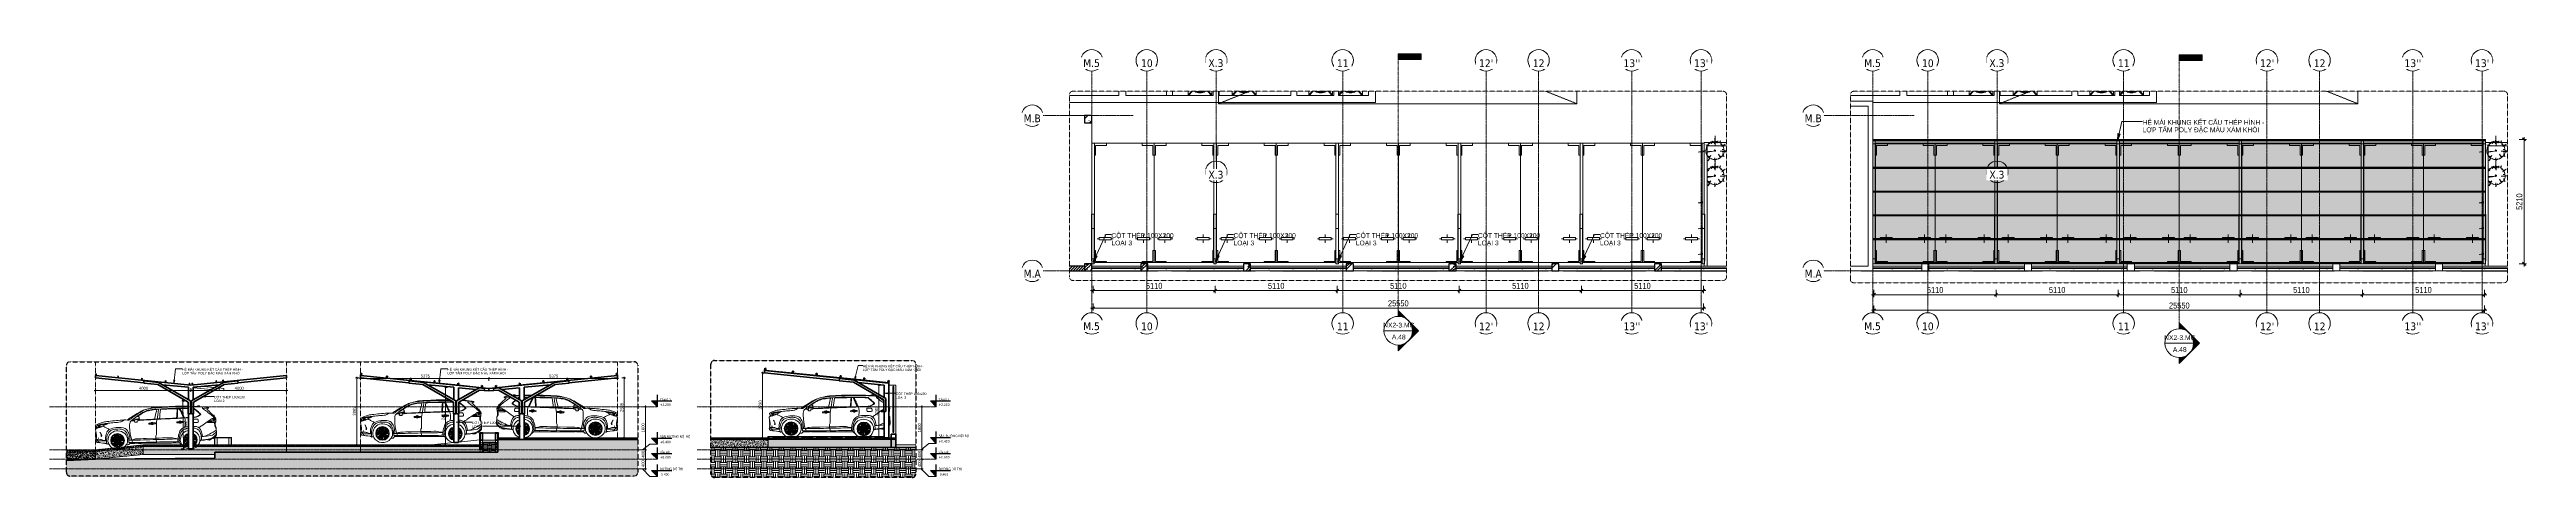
# Model space of a CAD drawing. Header units: millimetres. Extents: x -77355 to 26321, y -760 to 17156.
import ezdxf

# ---------------------------------------------------------------- set-up
doc = ezdxf.new("R2010")
doc.units = ezdxf.units.MM
for name, pattern in [('Centre', [31.75, 6.35, -4.7625, 15.875, -4.7625]), ('Dash', [6, 3, -3]), ('Dash - Tight', [4.5, 3, -1.5]), ('Dash Dot 3_16_', [7.9375, 4.7625, -1.5875, 0, -1.5875]), ('Demolished', [7.14375, 4.7625, -2.38125]), ('Double dash', [41.999998, 12, -6, 6, -6, 6, -6]), ('Grid Line', [22.225, 12.7, -3.175, 3.175, -3.175]), ('Hidden', [7.14375, 4.7625, -2.38125])]:
    doc.linetypes.add(name, pattern=pattern)
for name, color, linetype, lineweight in [('A-ANNO-DIMS', 211, 'Continuous', 9), ('A-ANNO-DIMS-100', 211, 'Continuous', 9), ('A-ANNO-DIMS-50', 211, 'Continuous', 9), ('A-DETL-DEMO', 6, 'Demolished', 18), ('A-DETL-GENF', 92, 'Continuous', 18), ('A-DETL-GENF-1', 9, 'Continuous', 18), ('A-DETL-GENF-2', 92, 'Hidden', 25), ('A-DETL-GENF-3', 10, 'Continuous', 9), ('A-DETL-GENF-4', 92, 'Dash - Tight', 9), ('A-DETL-GENF-5', 92, 'Hidden', 18), ('A-DETL-MEDM', 33, 'Continuous', 35), ('A-DETL-THIN', 151, 'Continuous', 9), ('A-FLOR', 192, 'Continuous', 18), ('A-FLOR-1', 192, 'Continuous', 9), ('A-FLOR-FNSH-1', 7, 'Continuous', 18), ('A-FLOR-FNSH-2', 250, 'Continuous', 35), ('A-FLOR-HRAL', 11, 'Continuous', 18), ('A-FLOR-HRAL-1', 55, 'Continuous', 18), ('A-FLOR-HRAL-2', 135, 'Continuous', 25), ('A-FLOR-HRAL-3', 11, 'Continuous', 9), ('A-FLOR-LEVL', 51, 'Continuous', 9), ('A-FLOR-LEVL-1', 51, 'Continuous', 25), ('A-FLOR-LEVL-2', 51, 'Centre', 9), ('A-FLOR-MCUT', 51, 'Continuous', 18), ('A-FLOR-PATT-1', 8, 'Continuous', 18), ('A-GLAZ-CURT', 52, 'Continuous', 18), ('A-GLAZ-CURT-1', 55, 'Continuous', 18), ('A-GLAZ-CURT-2', 52, 'Continuous', 25), ('A-GLAZ-CURT-3', 52, 'Continuous', 9), ('A-GLAZ-CWMG', 51, 'Continuous', 18), ('A-GLAZ-CWMG-1', 55, 'Continuous', 18), ('A-GLAZ-CWMG-2', 51, 'Continuous', 35), ('A-GLAZ-CWMG-3', 51, 'Continuous', 9), ('A-WALL', 113, 'Continuous', 18), ('A-WALL-1', 250, 'Continuous', 35), ('A-WALL-2', 113, 'Continuous', 9), ('A-WALL-3', 113, 'Continuous', 25), ('A-WALL-PATT-1', 111, 'Continuous', 18), ('A-WALL-PATT-2', 254, 'Continuous', 18), ('A-WALL-PATT-3', 111, 'Continuous', 9), ('C-PRKG', 70, 'Continuous', 9), ('C-PRKG-HDLN', 70, 'Dash', 9), ('C-PROP-LINE', 91, 'Double dash', 25), ('G-ANNO-SYMB', 111, 'Continuous', 9), ('G-ANNO-SYMB-1', 111, 'Dash Dot 3_16_', 18), ('G-ANNO-TEXT-1', 10, 'Continuous', 9), ('G-ANNO-TEXT-2', 7, 'Continuous', 9), ('G-IMPT', 8, 'Continuous', 18), ('G-IMPT-1', 8, 'Continuous', 9), ('L-PLNT-1', 253, 'Continuous', 9), ('M-EQPM', 50, 'Continuous', 9), ('S-COLS', 52, 'Continuous', 18), ('S-COLS-1', 52, 'Continuous', 9), ('S-COLS-2', 52, 'Continuous', 25), ('S-GRID-1', 1, 'Grid Line', 9), ('S-GRID-IDEN', 1, 'Continuous', 9)]:
    doc.layers.add(name, color=color, linetype=linetype, lineweight=lineweight)
doc.layers.add('A-GLAZ-CWMG-4', color=51, linetype='Continuous', lineweight=9, transparency=0.5)
doc.styles.add('Arial', font='arial.ttf', dxfattribs={"height": 100})
doc.styles.add('Arial_1', font='arial.ttf', dxfattribs={"height": 200})
doc.styles.add('Tahoma_B', font='tahomabd.ttf', dxfattribs={"width": 0.85, "height": 100})
doc.styles.add('Tahoma_B_1', font='tahomabd.ttf', dxfattribs={"height": 325})
doc.styles.add('UTM Avo', font='', dxfattribs={"width": 0.9, "height": 125})
doc.styles.add('UTM Avo_1', font='', dxfattribs={"width": 0.9, "height": 250})
doc.styles.get('UTM Avo').set_extended_font_data('UTM Avo')
doc.styles.get('UTM Avo_1').set_extended_font_data('UTM Avo')
doc.dimstyles.new('1_Dim_chi_tiet_2_5', dxfattribs={"dimscale": 304.8, "dimtxt": 124.912619, "dimasz": 0.19685, "dimexe": 0.164042, "dimexo": 0.0625, "dimgap": 0.016404, "dimtad": 1, "dimdec": 0, "dimrnd": 5, "dimzin": 0, "dimdsep": 46, "dimtxsty": 'UTM Avo', "dimblk1": 'OBLIQUE', "dimblk2": 'OBLIQUE', "dimsah": 1, "dimcen": 0.09, "dimdle": 0.164042, "dimazin": 0, "dimtfac": 1, "dimtdec": 4, "dimtix": 1, "dimtmove": 0, "dimatfit": 3, "dimfxl": 0.328084, "dimfxlon": 1, "dimtvp": 1, "dimtolj": 1, "dimtzin": 0, "dimarcsym": 2})
doc.dimstyles.new('1_Dim_chi_tiet_2_5_1', dxfattribs={"dimscale": 304.8, "dimtxt": 249.825237, "dimasz": 0.393701, "dimexe": 0.328084, "dimexo": 0.0625, "dimgap": 0.032808, "dimtad": 1, "dimdec": 0, "dimrnd": 5, "dimzin": 0, "dimdsep": 46, "dimtxsty": 'UTM Avo_1', "dimblk1": 'OBLIQUE', "dimblk2": 'OBLIQUE', "dimsah": 1, "dimcen": 0.09, "dimdle": 0.328084, "dimazin": 0, "dimtfac": 1, "dimtdec": 4, "dimtix": 1, "dimtmove": 0, "dimatfit": 3, "dimfxl": 0.656168, "dimfxlon": 1, "dimtvp": 1, "dimtolj": 1, "dimtzin": 0, "dimarcsym": 2})
pattern_1 = [(0, (-67431.81, 15225), (203.2, 50.8), [16.764, -135.636, 16.764, -135.636, -812.8]), (0, (-67431.81, 15225), (203.2, 50.8), [-304.8, 16.764, -288.036, 16.764, -135.636, -355.6]), (0, (-67431.81, 15225), (203.2, 50.8), [-762, 16.764, -84.836, 16.764, -237.236]), (120, (-67355.61, 15250.4), (-145.59409, 150.57636), [16.764, -135.636, 16.764, -135.636, -812.8]), (120, (-67355.61, 15250.4), (-145.59409, 150.57636), [-304.8, 16.764, -288.036, 16.764, -135.636, -355.6]), (120, (-67355.61, 15250.4), (-145.59409, 150.57636), [-762, 16.764, -84.836, 16.764, -237.236]), (240, (-67330.21, 15352), (-57.60591, -201.37636), [16.764, -135.636, 16.764, -135.636, -812.8]), (240, (-67330.21, 15352), (-57.60591, -201.37636), [-304.8, 16.764, -288.036, 16.764, -135.636, -355.6]), (240, (-67330.21, 15352), (-57.60591, -201.37636), [-762, 16.764, -84.836, 16.764, -237.236])]
pattern_2 = [(50, (-67431.81, 15225), (91.09195, -7.96922), [9.525, -104.775]), (355, (-67431.81, 15225), (-17.6212, 95.5283), [7.62, -83.82]), (100.451, (-67424.22, 15224.34), (73.47134, 87.55785), [8.095, -89.045]), (46.184, (-67431.81, 15250.4), (135.5398, -21.0213), [14.287, -157.162]), (96.636, (-67420.52, 15248.65), (118.7017, 123.7142), [12.143, -133.568]), (351.184, (-67431.81, 15250.4), (118.7029, 123.713), [11.43, -125.73]), (21, (-67419.11, 15244.05), (75.80726, -51.1323), [9.525, -104.775]), (326, (-67419.11, 15244.05), (30.9012, 92.09387), [7.62, -83.82]), (71.451, (-67412.79, 15239.79), (106.70837, 40.9602), [8.095, -89.045]), (37.5, (-67431.81, 15225), (1.54416, 42.27754), [1.676, -81.128, 1.676, -83.414, -84.138]), (37.5, (-67431.81, 15225), (1.54416, 42.27754), [-167.894, 1.676, -82.461]), (7.5, (-67431.81, 15225), (33.40972, 50.09037), [1.676, -46.838, 1.676, -79.223, -32.068]), (7.5, (-67431.81, 15225), (33.40972, 50.09037), [-129.413, 1.676, -30.391]), (327.5, (-67460.132, 15225), (67.79551, -2.864035), [1.676, -30.074, 1.676, -97.384, -131.445]), (327.5, (-67460.132, 15225), (67.79551, -2.864035), [-130.81, 1.676, -129.769]), (317.5, (-67472.83, 15225), (74.06478, 12.71375), [1.676, -39.599, 1.676, -64.11, -93.345]), (317.5, (-67472.83, 15225), (74.06478, 12.71375), [-107.061, 1.676, -91.669])]
pattern_3 = [(45, (-67431.81, 15225), (-53.033, 53.033), []), (135, (-67431.81, 15225), (-53.033, -53.033), [])]
pattern_4 = [(45, (-67431.81, 15225), (-84.1903, 84.1903), []), (45, (-67431.81, 15284.53), (-84.1903, 84.1903), []), (50, (-67431.81, 15225), (136.6383, -11.95415), [14.287, -157.162]), (355, (-67431.81, 15225), (-26.4318, 143.293), [11.43, -125.73]), (100.451, (-67420.43, 15224), (110.2073, 131.3379), [12.143, -133.568]), (46.184, (-67431.81, 15263.1), (203.3093, -31.5316), [21.431, -235.744]), (96.636, (-67414.87, 15260.47), (178.052, 185.5712), [18.214, -200.351]), (351.184, (-67431.81, 15263.1), (178.0542, 185.5685), [17.145, -188.595]), (21, (-67412.76, 15253.58), (113.7111, -76.6989), [14.288, -157.163]), (326, (-67412.76, 15253.58), (46.352, 138.1412), [11.43, -125.73]), (71.451, (-67403.29, 15247.18), (160.0634, 61.4411), [12.143, -133.568]), (37.5, (-67431.81, 15225), (2.31655, 63.41591), [2.515, -121.691, 2.515, -125.12, -126.206]), (37.5, (-67431.81, 15225), (2.31655, 63.41591), [-251.841, 2.515, -123.692]), (7.5, (-67431.81, 15225), (50.11464, 75.13506), [2.515, -70.256, 2.515, -118.834, -48.101]), (7.5, (-67431.81, 15225), (50.11464, 75.13506), [-194.119, 2.515, -45.587]), (327.5, (-67474.293, 15225), (101.69342, -4.29674), [2.515, -45.11, 2.515, -146.075, -197.167]), (327.5, (-67474.293, 15225), (101.69342, -4.29674), [-196.215, 2.515, -194.653]), (317.5, (-67493.34, 15225), (111.0972, 19.0699), [2.515, -59.398, 2.515, -96.164, -140.018]), (317.5, (-67493.34, 15225), (111.0972, 19.0699), [-160.592, 2.515, -137.503])]
pattern_5 = [(45, (-67431.81, 15225), (-84.1903, 84.1903), []), (45, (-67431.81, 15284.53), (-84.1903, 84.1903), []), (50, (-67431.81, 15225), (136.6383, -11.95415), [14.287, -157.162]), (355, (-67431.81, 15225), (-26.4318, 143.293), [11.43, -125.73]), (100.451, (-67420.43, 15224), (110.2073, 131.3379), [12.143, -133.568]), (46.184, (-67431.81, 15263.1), (203.3093, -31.5316), [21.431, -235.744]), (96.636, (-67414.87, 15260.47), (178.052, 185.5712), [18.214, -200.351]), (351.184, (-67431.81, 15263.1), (178.0542, 185.5685), [17.145, -188.595]), (21, (-67412.76, 15253.58), (113.7111, -76.6989), [14.288, -157.163]), (326, (-67412.76, 15253.58), (46.352, 138.1412), [11.43, -125.73]), (71.451, (-67403.29, 15247.18), (160.0634, 61.4411), [12.143, -133.568]), (37.5, (-67431.81, 15225), (2.31655, 63.41591), [2.515, -121.691, 2.515, -125.12, -126.206]), (37.5, (-67431.81, 15225), (2.31655, 63.41591), [-251.841, 2.515, -123.692]), (7.5, (-67431.81, 15225), (50.11464, 75.13506), [2.515, -70.256, 2.515, -118.834, -48.101]), (7.5, (-67431.81, 15225), (50.11464, 75.13506), [-194.119, 2.515, -45.587]), (327.5, (-67474.293, 15225), (101.69342, -4.29674), [2.515, -45.11, 2.515, -146.075, -197.167]), (327.5, (-67474.293, 15225), (101.69342, -4.29674), [-196.215, 2.515, -194.653]), (317.5, (-67493.34, 15225), (111.0972, 19.0699), [2.515, -59.398, 2.515, -96.164, -140.017]), (317.5, (-67493.34, 15225), (111.0972, 19.0699), [-160.591, 2.515, -137.503])]
pattern_6 = [(45, (-67431.81, 15225), (-84.1895, 84.1895), []), (45, (-67431.81, 15284.53), (-84.1895, 84.1895), []), (50, (-67431.81, 15225), (136.6383, -11.9542), [14.288, -157.163]), (355, (-67431.81, 15225), (-26.4318, 143.293), [11.43, -125.73]), (100.451, (-67420.43, 15224), (110.2073, 131.3379), [12.143, -133.568]), (46.184, (-67431.81, 15263.1), (203.3093, -31.5316), [21.431, -235.744]), (96.636, (-67414.87, 15260.47), (178.052, 185.5712), [18.214, -200.351]), (351.184, (-67431.81, 15263.1), (178.054, 185.5685), [17.145, -188.595]), (21, (-67412.76, 15253.58), (113.7111, -76.6989), [14.288, -157.163]), (326, (-67412.76, 15253.58), (46.352, 138.1412), [11.43, -125.73]), (71.451, (-67403.29, 15247.18), (160.0634, 61.4411), [12.143, -133.568]), (37.5, (-67431.81, 15225), (2.31655, 63.41591), [2.515, -121.691, 2.515, -125.12, -126.206]), (37.5, (-67431.81, 15225), (2.31655, 63.41591), [-251.841, 2.515, -123.692]), (7.5, (-67431.81, 15225), (50.11464, 75.13506), [2.515, -70.256, 2.515, -118.834, -48.101]), (7.5, (-67431.81, 15225), (50.11464, 75.13506), [-194.12, 2.515, -45.587]), (327.5, (-67474.293, 15225), (101.69342, -4.29674), [2.515, -45.11, 2.515, -146.075, -197.167]), (327.5, (-67474.293, 15225), (101.69342, -4.29674), [-196.215, 2.515, -194.653]), (317.5, (-67493.34, 15225), (111.0972, 19.0699), [2.515, -59.398, 2.515, -96.164, -140.017]), (317.5, (-67493.34, 15225), (111.0972, 19.0699), [-160.591, 2.515, -137.503])]
pattern_7 = [(45, (-67431.81, 15225), (-84.19025, 84.19025), []), (45, (-67431.81, 15284.53), (-84.18955, 84.18955), []), (50, (-67431.81, 15225), (136.6383, -11.95415), [14.287, -157.162]), (355, (-67431.81, 15225), (-26.4318, 143.293), [11.43, -125.73]), (100.451, (-67420.43, 15224), (110.2073, 131.3379), [12.143, -133.568]), (46.184, (-67431.81, 15263.1), (203.3093, -31.5316), [21.431, -235.744]), (96.636, (-67414.87, 15260.47), (178.052, 185.5712), [18.214, -200.351]), (351.184, (-67431.81, 15263.1), (178.0542, 185.5685), [17.145, -188.595]), (21, (-67412.76, 15253.58), (113.7111, -76.6989), [14.288, -157.163]), (326, (-67412.76, 15253.58), (46.352, 138.1412), [11.43, -125.73]), (71.451, (-67403.29, 15247.18), (160.06335, 61.4411), [12.143, -133.568]), (37.5, (-67431.81, 15225), (2.31655, 63.41591), [2.515, -121.691, 2.515, -125.12, -126.206]), (37.5, (-67431.81, 15225), (2.31655, 63.41591), [-251.841, 2.515, -123.692]), (7.5, (-67431.81, 15225), (50.11464, 75.13506), [2.515, -70.256, 2.515, -118.834, -48.101]), (7.5, (-67431.81, 15225), (50.11464, 75.13506), [-194.12, 2.515, -45.587]), (327.5, (-67474.293, 15225), (101.69342, -4.29674), [2.515, -45.11, 2.515, -146.075, -197.167]), (327.5, (-67474.293, 15225), (101.69342, -4.29674), [-196.215, 2.515, -194.653]), (317.5, (-67493.34, 15225), (111.0972, 19.0699), [2.515, -59.398, 2.515, -96.164, -140.017]), (317.5, (-67493.34, 15225), (111.0972, 19.0699), [-160.591, 2.515, -137.503])]
pattern_8 = [(45, (-67431.81, 15225), (-84.19025, 84.19025), []), (45, (-67431.81, 15284.53), (-84.18955, 84.18955), []), (50, (-67431.81, 15225), (136.6383, -11.95415), [14.287, -157.162]), (355, (-67431.81, 15225), (-26.4318, 143.293), [11.43, -125.73]), (100.451, (-67420.43, 15224), (110.2073, 131.3379), [12.143, -133.568]), (46.184, (-67431.81, 15263.1), (203.3093, -31.5316), [21.431, -235.744]), (96.636, (-67414.87, 15260.47), (178.052, 185.5712), [18.214, -200.351]), (351.184, (-67431.81, 15263.1), (178.0542, 185.5685), [17.145, -188.595]), (21, (-67412.76, 15253.58), (113.7111, -76.6989), [14.288, -157.163]), (326, (-67412.76, 15253.58), (46.352, 138.1412), [11.43, -125.73]), (71.451, (-67403.29, 15247.18), (160.0634, 61.4411), [12.143, -133.568]), (37.5, (-67431.81, 15225), (2.31655, 63.41591), [2.515, -121.691, 2.515, -125.12, -126.206]), (37.5, (-67431.81, 15225), (2.31655, 63.41591), [-251.841, 2.515, -123.692]), (7.5, (-67431.81, 15225), (50.11464, 75.13506), [2.515, -70.256, 2.515, -118.834, -48.101]), (7.5, (-67431.81, 15225), (50.11464, 75.13506), [-194.12, 2.515, -45.587]), (327.5, (-67474.293, 15225), (101.69342, -4.29674), [2.515, -45.11, 2.515, -146.075, -197.167]), (327.5, (-67474.293, 15225), (101.69342, -4.29674), [-196.215, 2.515, -194.653]), (317.5, (-67493.34, 15225), (111.0972, 19.0699), [2.515, -59.398, 2.515, -96.164, -140.018]), (317.5, (-67493.34, 15225), (111.0972, 19.0699), [-160.592, 2.515, -137.503])]
pattern_9 = [(0, (-45395.88, 14200), (203.2, 50.8), [16.764, -135.636, 16.764, -135.636, -812.8]), (0, (-45395.88, 14200), (203.2, 50.8), [-304.8, 16.764, -288.036, 16.764, -135.636, -355.6]), (0, (-45395.88, 14200), (203.2, 50.8), [-762, 16.764, -84.836, 16.764, -237.236]), (120, (-45319.68, 14225.4), (-145.59409, 150.57636), [16.764, -135.636, 16.764, -135.636, -812.8]), (120, (-45319.68, 14225.4), (-145.59409, 150.57636), [-304.8, 16.764, -288.036, 16.764, -135.636, -355.6]), (120, (-45319.68, 14225.4), (-145.59409, 150.57636), [-762, 16.764, -84.836, 16.764, -237.236]), (240, (-45294.28, 14327), (-57.60591, -201.37636), [16.764, -135.636, 16.764, -135.636, -812.8]), (240, (-45294.28, 14327), (-57.60591, -201.37636), [-304.8, 16.764, -288.036, 16.764, -135.636, -355.6]), (240, (-45294.28, 14327), (-57.60591, -201.37636), [-762, 16.764, -84.836, 16.764, -237.236])]
pattern_10 = [(50, (-45395.88, 14200), (91.09195, -7.96922), [9.525, -104.775]), (355, (-45395.88, 14200), (-17.6212, 95.5283), [7.62, -83.82]), (100.451, (-45388.29, 14199.34), (73.47134, 87.55785), [8.095, -89.045]), (46.184, (-45395.88, 14225.4), (135.5398, -21.0213), [14.287, -157.162]), (96.636, (-45384.59, 14223.65), (118.7017, 123.7142), [12.143, -133.568]), (351.184, (-45395.88, 14225.4), (118.7029, 123.713), [11.43, -125.73]), (21, (-45383.18, 14219.05), (75.80726, -51.1323), [9.525, -104.775]), (326, (-45383.18, 14219.05), (30.9012, 92.0939), [7.62, -83.82]), (71.451, (-45376.864, 14214.79), (106.70837, 40.9602), [8.095, -89.045]), (37.5, (-45395.88, 14200), (1.54416, 42.27754), [1.676, -81.128, 1.676, -83.414, -84.137]), (37.5, (-45395.88, 14200), (1.54416, 42.27754), [-167.894, 1.676, -82.461]), (7.5, (-45395.88, 14200), (33.40972, 50.09037), [1.676, -46.838, 1.676, -79.223, -32.067]), (7.5, (-45395.88, 14200), (33.40972, 50.09037), [-129.413, 1.676, -30.391]), (327.5, (-45424.202, 14200), (67.79551, -2.864035), [1.676, -30.074, 1.676, -97.384, -131.445]), (327.5, (-45424.202, 14200), (67.79551, -2.864035), [-130.81, 1.676, -129.769]), (317.5, (-45436.9, 14200), (74.06478, 12.71375), [1.676, -39.599, 1.676, -64.11, -93.345]), (317.5, (-45436.9, 14200), (74.06478, 12.71375), [-107.061, 1.676, -91.669])]
pattern_11 = [(45, (-45395.88, 14200), (-53.033, 53.033), []), (135, (-45395.88, 14200), (-53.033, -53.033), [])]
pattern_12 = [(45, (-11358.33, 14200), (-84.1903, 84.1903), []), (45, (-11358.33, 14259.53), (-84.1903, 84.1903), []), (50, (-11358.33, 14200), (136.6383, -11.9542), [14.287, -157.162]), (355, (-11358.33, 14200), (-26.4318, 143.293), [11.43, -125.73]), (100.451, (-11346.95, 14199), (110.2073, 131.3379), [12.143, -133.568]), (46.184, (-11358.33, 14238.1), (203.3093, -31.5316), [21.431, -235.744]), (96.636, (-11341.39, 14235.47), (178.052, 185.5712), [18.214, -200.351]), (351.184, (-11358.33, 14238.1), (178.054, 185.5685), [17.145, -188.595]), (21, (-11339.28, 14228.58), (113.7111, -76.6989), [14.288, -157.163]), (326, (-11339.28, 14228.58), (46.352, 138.1412), [11.43, -125.73]), (71.451, (-11329.8, 14222.18), (160.0634, 61.4411), [12.143, -133.568]), (37.5, (-11358.33, 14200), (2.31655, 63.4159), [2.515, -121.691, 2.515, -125.12, -126.206]), (37.5, (-11358.33, 14200), (2.31655, 63.4159), [-251.841, 2.515, -123.692]), (7.5, (-11358.33, 14200), (50.11464, 75.13506), [2.515, -70.256, 2.515, -118.834, -48.101]), (7.5, (-11358.33, 14200), (50.11464, 75.13506), [-194.119, 2.515, -45.587]), (327.5, (-11400.814, 14200), (101.69342, -4.29674), [2.515, -45.11, 2.515, -146.075, -197.168]), (327.5, (-11400.814, 14200), (101.69342, -4.29674), [-196.215, 2.515, -194.653]), (317.5, (-11419.86, 14200), (111.0972, 19.0699), [2.515, -59.398, 2.515, -96.164, -140.017]), (317.5, (-11419.86, 14200), (111.0972, 19.0699), [-160.591, 2.515, -137.503])]
pattern_13 = [(349.695, (-42036.8, 869.39), (3657.5982, -609.61005), [68.155, -6747.38]), (0, (-41969.75, 857.2), (609.6, 609.6), [67.056, -542.544]), (18.435, (-41902.69, 857.2), (1219.199, 609.6016), [57.83, -1869.893]), (172.875, (-41847.825, 875.49), (4267.1994, -609.5991), [49.148, -4865.604]), (174.806, (-41896.593, 881.584), (6096.00395, -609.5547), [67.333, -6665.92]), (194.036, (-41963.65, 887.68), (-1828.8022, -609.5924), [75.403, -2438.04]), (9.462, (-41988.03, 869.39), (3048.005, 609.5835), [37.08, -3670.97]), (353.66, (-41951.46, 875.49), (-4876.8008, 609.5835), [55.202, -5464.96]), (185.711, (-41896.593, 869.39), (-5486.3951, -609.63944), [61.264, -6065.14]), (168.69, (-41957.55, 863.3), (2438.4, -609.6026), [31.084, -3077.28]), (354.806, (-42091.665, 863.296), (-6096.00395, 609.5547), [67.333, -6665.92]), (348.69, (-42024.61, 857.2), (-2438.4, 609.6026), [62.167, -3046.194]), (0, (-41963.65, 845), (609.6, 609.6), [73.15, -536.45]), (20.556, (-41890.5, 845.01), (3048.0001, 1219.197), [52.084, -5156.34]), (3.814, (-41841.73, 863.296), (8534.40115, 609.5889), [91.643, -9072.654]), (354.806, (-41750.29, 869.39), (-6096.00395, 609.5547), [67.333, -6665.92]), (0, (-41683.23, 863.3), (609.6, 609.6), [67.056, -542.544]), (5.194, (-42225.78, 863.296), (6096.00395, 609.5547), [67.333, -6665.92]), (354.806, (-42158.72, 869.39), (-6096.00395, 609.5547), [67.333, -6665.92]), (0, (-42225.8, 875.5), (609.6, 609.6), [36.576, -573.024]), (5.194, (-42189.2, 875.49), (6096.00395, 609.5547), [67.333, -6665.92]), (0, (-42122.15, 881.6), (609.6, 609.6), [60.96, -548.64]), (10.305, (-42061.185, 881.584), (-3657.5982, -609.61005), [68.155, -6747.38]), (5.194, (-41994.13, 893.776), (6096.00395, 609.5547), [67.333, -6665.92]), (354.806, (-41927.073, 899.87), (-6096.00395, 609.5547), [67.333, -6665.92]), (354.806, (-41860.02, 893.776), (-6096.00395, 609.5547), [67.333, -6665.92]), (351.87, (-41792.96, 887.68), (-3657.6004, 609.5929), [86.21, -4224.312]), (0, (-41707.6, 875.5), (609.6, 609.6), [91.44, -518.16]), (347.471, (-41732, 509.73), (3047.9989, -609.61085), [56.202, -5564.033]), (354.289, (-41677.14, 497.536), (-5486.3951, 609.63944), [61.264, -6065.14]), (8.13, (-41732, 509.73), (3657.6004, 609.5929), [43.105, -4267.418]), (9.462, (-41689.33, 515.82), (3048.005, 609.5835), [74.16, -3633.892]), (0, (-42225.8, 528), (609.6, 609.6), [73.15, -536.45]), (350.538, (-42152.63, 528.02), (-3048.005, 609.5835), [37.08, -3670.97]), (201.801, (-42116.05, 521.92), (1828.8045, 609.5868), [32.83, -3249.97]), (192.995, (-42146.53, 509.73), (5486.39314, 1219.23746), [81.33, -8051.747]), (352.875, (-41664.945, 509.73), (-4267.1994, 609.5991), [49.148, -4865.604]), (7.125, (-41664.945, 509.73), (4267.1994, 609.5991), [49.148, -4865.604]), (0, (-42225.8, 515.8), (609.6, 609.6), [48.77, -560.83]), (194.036, (-42177.01, 515.82), (-1828.802, -609.5924), [50.27, -2463.177]), (356.633, (-42091.665, 534.112), (-9753.59439, 609.69188), [103.81, -10277.302]), (357.709, (-41988.033, 528.016), (-14630.39665, 609.69909), [152.522, -15099.665]), (3.18, (-41835.633, 521.92), (10363.1983, 609.6312), [109.897, -10879.823]), (9.462, (-41725.91, 528.02), (3048.005, 609.5835), [111.24, -3596.81]), (10.305, (-42225.78, 473.15), (-3657.5982, -609.61005), [68.155, -6747.38]), (15.945, (-42158.72, 485.34), (-2438.4042, -609.5832), [88.76, -4349.196]), (0, (-42073.4, 509.7), (609.6, 609.6), [79.25, -530.35]), (351.87, (-41994.13, 509.73), (-3657.6004, 609.5929), [86.21, -4224.312]), (3.576, (-41908.785, 497.536), (9144.00297, 609.5468), [97.726, -9674.906]), (351.254, (-41811.25, 503.63), (4267.20096, -609.58783), [80.18, -7937.856]), (345.964, (-41732, 491.44), (-1828.8022, 609.5924), [75.403, -2438.04]), (0, (-41658.85, 473.15), (609.6, 609.6), [42.67, -566.93]), (174.806, (-42091.665, 534.11), (6096.00395, -609.5547), [134.665, -6598.587]), (355.236, (-42225.777, 570.69), (-6705.59647, 609.64143), [146.81, -7193.745]), (0, (-42079.5, 558.5), (609.6, 609.6), [140.21, -469.39]), (4.086, (-41939.265, 558.496), (7924.79503, 609.65274), [171.123, -8385.02]), (0, (-41768.6, 570.7), (609.6, 609.6), [152.4, -457.2]), (7.125, (-42225.78, 442.67), (4267.1994, 609.5991), [147.443, -4767.31]), (6.34, (-42079.473, 460.96), (4876.8008, 609.5835), [110.403, -5409.758]), (357.51, (-41969.745, 473.152), (-13411.19697, 609.70439), [140.34, -13893.706]), (353.48, (-41829.537, 467.056), (-15849.59217, 1828.85517), [214.749, -21260.135]), (3.013, (-42225.777, 838.912), (10972.79715, 609.6408), [115.984, -11482.446]), (351.87, (-42109.95, 845.01), (-3657.6004, 609.5929), [129.316, -4181.208]), (357.614, (-41981.937, 826.72), (-14020.79943, 609.61372), [146.431, -14496.664]), (10.62, (-41835.633, 820.624), (-6705.59246, -1219.23973), [99.236, -9824.334]), (0, (-41738.1, 838.9), (609.6, 609.6), [121.92, -487.68]), (356.82, (-42225.777, 912.064), (-10363.1983, 609.6312), [109.897, -10879.823]), (6.009, (-42116.05, 905.968), (-6095.999, -609.59918), [116.464, -11529.93]), (6.71, (-42000.225, 918.16), (-5486.39734, -609.61573), [104.346, -10330.325]), (354.289, (-41896.593, 930.35), (-5486.3951, 609.63944), [122.528, -6003.877]), (347.905, (-41774.673, 918.16), (-5486.39487, 1219.22295), [87.28, -8640.862]), (9.462, (-41689.33, 899.87), (3048.005, 609.5835), [74.16, -3633.892]), (3.814, (-42225.777, 796.24), (8534.40115, 609.5889), [91.643, -9072.654]), (347.196, (-42134.337, 802.336), (-7924.80896, 1828.76326), [137.532, -13615.67]), (0, (-42000.2, 771.86), (609.6, 609.6), [152.4, -457.2]), (5.44, (-41847.825, 771.856), (-6705.60249, -609.56085), [128.595, -12730.932]), (6.71, (-41719.81, 784.048), (-5486.39734, -609.61573), [104.346, -10330.325]), (0, (-42225.8, 954.74), (609.6, 609.6), [103.63, -505.97]), (8.13, (-42122.145, 954.74), (3657.6004, 609.5929), [172.42, -4138.102]), (357.614, (-41951.457, 979.12), (-14020.79943, 609.61372), [146.431, -14496.664]), (354.472, (-41805.153, 973.024), (12801.59101, -1219.3029), [189.859, -18796.025]), (6.843, (-42225.777, 400), (-10363.19504, -1219.24128), [153.494, -15195.842]), (0, (-42073.4, 418.3), (609.6, 609.6), [170.69, -438.91]), (356.348, (-41902.69, 418.288), (-18897.604963, 1219.126665), [287.095, -28422.422]), (0, (-42225.8, 613.36), (609.6, 609.6), [146.304, -463.296]), (4.764, (-42079.473, 613.36), (6705.59647, 609.64143), [146.81, -7193.745]), (358.152, (-41933.17, 625.552), (-18287.99624, 609.72412), [189.074, -18718.355]), (357.274, (-41744.193, 619.456), (-12192.00424, 609.53415), [128.16, -12687.945]), (354.806, (-42225.78, 710.896), (-6096.00395, 609.5547), [134.665, -6598.587]), (0, (-42091.67, 698.7), (609.6, 609.6), [195.07, -414.53]), (1.909, (-41896.593, 698.704), (17678.40105, 609.55323), [182.982, -18115.176]), (3.576, (-41713.713, 704.8), (9144.00297, 609.5468), [97.726, -9674.906])]
pattern_14 = [(50, (-123181.6, 0), (728.7365, -63.7558), [76.2, -838.2]), (355, (-123181.6, 0), (-140.9716, 764.2276), [60.96, -670.56]), (100.451, (-123120.9, -5.3), (587.77, 700.4668), [64.76, -712.36]), (46.184, (-123181.6, 203.2), (1084.316, -168.171), [114.3, -1257.3]), (96.636, (-123091.2, 189.2), (949.61, 989.71), [97.14, -1068.54]), (351.184, (-123181.6, 203.2), (949.62, 989.701), [91.44, -1005.84]), (21, (-123080, 152.4), (606.458, -409.0606), [76.2, -838.2]), (326, (-123080, 152.4), (247.2083, 736.753), [60.96, -670.56]), (71.451, (-123029.46, 118.3), (853.6683, 327.6855), [64.76, -712.36]), (37.5, (-123181.6, 0), (12.3547, 338.2201), [6.706, -655.726, 6.706, -674.014, -673.1]), (37.5, (-123181.6, 0), (12.3547, 338.2201), [-1343.152, 6.706, -666.394]), (7.5, (-123181.6, 0), (267.2789, 400.7221), [6.706, -381.406, 6.706, -640.486, -256.54]), (7.5, (-123181.6, 0), (267.2789, 400.7221), [-1035.304, 6.706, -249.834]), (327.5, (-123408.16, 0), (542.3633, -22.91534), [6.706, -247.294, 6.706, -785.774, -1051.56]), (327.5, (-123408.16, 0), (542.3633, -22.91534), [-1046.48, 6.706, -1044.854]), (317.5, (-123509.76, 0), (592.517, 101.7071), [6.706, -323.494, 6.706, -519.582, -746.76]), (317.5, (-123509.76, 0), (592.517, 101.7071), [-856.488, 6.706, -740.054]), (45, (-123181.6, 0), (-251.4472, 251.4472), []), (45, (-123181.6, 381), (-251.4472, 251.4472), [])]
pattern_15 = [(180, (609.6, 0), (-2e-15, 13), []), (90, (609.6, 0), (76, -5e-15), [])]
pattern_16 = [(63.321, (1193.5, -68.13), (-0.0041, 1010.9596), [353.567, -1909.264]), (63.321, (177.5, -68.13), (-0.0041, 1010.9596), [353.567, -1909.264]), (63.321, (1679.87, 127.2), (-0.0041, 1010.9596), [353.567, -1909.264]), (63.321, (663.87, 127.2), (-0.0041, 1010.9596), [353.567, -1909.264]), (63.321, (1606.26, 58.24), (-0.0041, 1010.9596), [353.567, -1909.264]), (63.321, (590.26, 58.24), (-0.0041, 1010.9596), [353.567, -1909.264]), (63.321, (1531.2, 453.1), (-0.0041, 1010.9596), [171.85, -2090.981]), (63.321, (515.2, 453.1), (-0.0041, 1010.9596), [171.85, -2090.981]), (63.321, (1482.15, 392), (-0.0041, 1010.9596), [353.567, -1909.264]), (63.321, (466.15, 392), (-0.0041, 1010.9596), [353.567, -1909.264]), (63.321, (1490.8, 435.86), (-0.0041, 1010.9596), [353.567, -1909.264]), (63.321, (474.8, 435.86), (-0.0041, 1010.9596), [353.567, -1909.264]), (63.321, (1080.9, 243.4), (-0.0041, 1010.9596), [353.567, -1909.264]), (63.321, (64.9, 243.4), (-0.0041, 1010.9596), [353.567, -1909.264]), (63.321, (1089.56, 295.1), (-0.0041, 1010.9596), [353.567, -1909.264]), (63.321, (73.56, 295.1), (-0.0041, 1010.9596), [353.567, -1909.264]), (63.321, (1091.9, 332.38), (-0.0041, 1010.9596), [353.567, -1909.264]), (63.321, (75.9, 332.38), (-0.0041, 1010.9596), [353.567, -1909.264])]

msp = doc.modelspace()

# ---------------------------------------------------------------- texts
at = {"layer": 'A-FLOR-LEVL', "char_height": 100, "line_spacing_factor": 0.996129, "style": 'Tahoma_B'}
for s, insert, width, attachment_point in [('\\pt510,1020,1530,2040,2550,3060,3570,4080,4590,5100,5610,6120,6630,7140,7650,8160,8670,9180,9690,10200,10710,11220,11730,12240,12750,13260,13770,14280,14790,15300,15810,16320;TẦNG 1', (-51805.4, 2437.2), 452.625, 7), ('\\pt212.5,425,637.5,850,1062.5,1275,1487.5,1700,1912.5,2125,2337.5,2550,2762.5,2975,3187.5,3400,3612.5,3825,4037.5,4250,4462.5,4675,4887.5,5100,5312.5,5525,5737.5,5950,6162.5,6375,6587.5,6800;+2.200', (-51805.4, 2337.5), 441.575, 1), ('\\pt510,1020,1530,2040,2550,3060,3570,4080,4590,5100,5610,6120,6630,7140,7650,8160,8670,9180,9690,10200,10710,11220,11730,12240,12750,13260,13770,14280,14790,15300,15810,16320;TẦNG 1', (-40137.7, 2437.2), 452.625, 7), ('\\pt212.5,425,637.5,850,1062.5,1275,1487.5,1700,1912.5,2125,2337.5,2550,2762.5,2975,3187.5,3400,3612.5,3825,4037.5,4250,4462.5,4675,4887.5,5100,5312.5,5525,5737.5,5950,6162.5,6375,6587.5,6800;+2.200', (-40137.7, 2337.5), 441.575, 1), ('\\pt510,1020,1530,2040,2550,3060,3570,4080,4590,5100,5610,6120,6630,7140,7650,8160,8670,9180,9690,10200,10710,11220,11730,12240,12750,13260,13770,14280,14790,15300,15810,16320;SÂN ĐƯỜNG NỘI BỘ', (-40137.7, 902.8), 1256.725, 7), ('\\pt510,1020,1530,2040,2550,3060,3570,4080,4590,5100,5610,6120,6630,7140,7650,8160,8670,9180,9690,10200,10710,11220,11730,12240,12750,13260,13770,14280,14790,15300,15810,16320;VỈA HÈ', (-51805.4, 237.2), 427.55, 7), ('\\pt510,1020,1530,2040,2550,3060,3570,4080,4590,5100,5610,6120,6630,7140,7650,8160,8670,9180,9690,10200,10710,11220,11730,12240,12750,13260,13770,14280,14790,15300,15810,16320;SÂN ĐƯỜNG NỘI BỘ', (-51805.4, 874.4), 1256.725, 7), ('\\pt212.5,425,637.5,850,1062.5,1275,1487.5,1700,1912.5,2125,2337.5,2550,2762.5,2975,3187.5,3400,3612.5,3825,4037.5,4250,4462.5,4675,4887.5,5100,5312.5,5525,5737.5,5950,6162.5,6375,6587.5,6800;+0.400', (-51805.4, 774.7), 441.575, 1), ('\\pt212.5,425,637.5,850,1062.5,1275,1487.5,1700,1912.5,2125,2337.5,2550,2762.5,2975,3187.5,3400,3612.5,3825,4037.5,4250,4462.5,4675,4887.5,5100,5312.5,5525,5737.5,5950,6162.5,6375,6587.5,6800;+0.000', (-51805.4, 137.5), 441.575, 1), ('\\pt510,1020,1530,2040,2550,3060,3570,4080,4590,5100,5610,6120,6630,7140,7650,8160,8670,9180,9690,10200,10710,11220,11730,12240,12750,13260,13770,14280,14790,15300,15810,16320;VỈA HÈ', (-40137.7, 237.2), 427.55, 7), ('\\pt212.5,425,637.5,850,1062.5,1275,1487.5,1700,1912.5,2125,2337.5,2550,2762.5,2975,3187.5,3400,3612.5,3825,4037.5,4250,4462.5,4675,4887.5,5100,5312.5,5525,5737.5,5950,6162.5,6375,6587.5,6800;+0.400', (-40137.7, 803.2), 441.575, 1), ('\\pt212.5,425,637.5,850,1062.5,1275,1487.5,1700,1912.5,2125,2337.5,2550,2762.5,2975,3187.5,3400,3612.5,3825,4037.5,4250,4462.5,4675,4887.5,5100,5312.5,5525,5737.5,5950,6162.5,6375,6587.5,6800;+0.000', (-40137.7, 137.5), 441.575, 1), ('\\pt510,1020,1530,2040,2550,3060,3570,4080,4590,5100,5610,6120,6630,7140,7650,8160,8670,9180,9690,10200,10710,11220,11730,12240,12750,13260,13770,14280,14790,15300,15810,16320;ĐƯỜNG ĐÔ THỊ', (-51805.4, -480.3), 958.8, 7), ('\\pt212.5,425,637.5,850,1062.5,1275,1487.5,1700,1912.5,2125,2337.5,2550,2762.5,2975,3187.5,3400,3612.5,3825,4037.5,4250,4462.5,4675,4887.5,5100,5312.5,5525,5737.5,5950,6162.5,6375,6587.5,6800;-0.400', (-51805.4, -580), 396.525, 1), ('\\pt510,1020,1530,2040,2550,3060,3570,4080,4590,5100,5610,6120,6630,7140,7650,8160,8670,9180,9690,10200,10710,11220,11730,12240,12750,13260,13770,14280,14790,15300,15810,16320;ĐƯỜNG ĐÔ THỊ', (-40137.7, -480.3), 958.8, 7), ('\\pt212.5,425,637.5,850,1062.5,1275,1487.5,1700,1912.5,2125,2337.5,2550,2762.5,2975,3187.5,3400,3612.5,3825,4037.5,4250,4462.5,4675,4887.5,5100,5312.5,5525,5737.5,5950,6162.5,6375,6587.5,6800;-0.400', (-40137.7, -580), 396.525, 1)]:
    msp.add_mtext(s, dxfattribs=dict(at, insert=insert, width=width, attachment_point=attachment_point))
at = {"layer": 'G-ANNO-SYMB', "char_height": 200, "attachment_point": 5, "line_spacing_factor": 0.936439, "style": 'Arial_1'}
for s, insert, width in [('\\pt1270,2540,3810,5080,6350,7620,8890,10160,11430,12700,13970,15240,16510,17780,19050,20320,21590,22860,24130,25400,26670,27940,29210,30480,31750,33020,34290,35560,36830,38100,39370,40640;NX2-3.MC', (-20880, 5617.3), 1330), ('\\pt1270,2540,3810,5080,6350,7620,8890,10160,11430,12700,13970,15240,16510,17780,19050,20320,21590,22860,24130,25400,26670,27940,29210,30480,31750,33020,34290,35560,36830,38100,39370,40640;A.48', (-20880, 5118.4), 595), ('\\pt1270,2540,3810,5080,6350,7620,8890,10160,11430,12700,13970,15240,16510,17780,19050,20320,21590,22860,24130,25400,26670,27940,29210,30480,31750,33020,34290,35560,36830,38100,39370,40640;NX2-3.MC', (11809.3, 5093.4), 1330), ('\\pt1270,2540,3810,5080,6350,7620,8890,10160,11430,12700,13970,15240,16510,17780,19050,20320,21590,22860,24130,25400,26670,27940,29210,30480,31750,33020,34290,35560,36830,38100,39370,40640;A.48', (11809.3, 4594.5), 595)]:
    msp.add_mtext(s, dxfattribs=dict(at, insert=insert, width=width))
at = {"layer": 'G-ANNO-TEXT-2', "attachment_point": 4, "line_spacing_factor": 0.936439}
for s, insert, char_height, width, style in [('\\pt1270,2540,3810,5080,6350,7620,8890,10160,11430,12700,13970,15240,16510,17780,19050,20320,21590,22860,24130,25400,26670,27940,29210,30480,31750,33020,34290,35560,36830,38100,39370,40640;HỆ MÁI KHUNG KẾT CẤU THÉP HÌNH - LỢP TẤM POLY ĐẶC MÀU XÁM KHÓI', (10254.8, 13928), 200, 5351, 'Arial_1'), ('\\pt1270,2540,3810,5080,6350,7620,8890,10160,11430,12700,13970,15240,16510,17780,19050,20320,21590,22860,24130,25400,26670,27940,29210,30480,31750,33020,34290,35560,36830,38100,39370,40640;CỘT THÉP 100X200\\PLOẠI 3', (-32909.2, 9191.3), 200, 2838, 'Arial_1'), ('\\pt1270,2540,3810,5080,6350,7620,8890,10160,11430,12700,13970,15240,16510,17780,19050,20320,21590,22860,24130,25400,26670,27940,29210,30480,31750,33020,34290,35560,36830,38100,39370,40640;CỘT THÉP 100X200\\PLOẠI 3', (-27799, 9191.3), 200, 2838, 'Arial_1'), ('\\pt1270,2540,3810,5080,6350,7620,8890,10160,11430,12700,13970,15240,16510,17780,19050,20320,21590,22860,24130,25400,26670,27940,29210,30480,31750,33020,34290,35560,36830,38100,39370,40640;CỘT THÉP 100X200\\PLOẠI 3', (-22678.8, 9191.3), 200, 2838, 'Arial_1'), ('\\pt1270,2540,3810,5080,6350,7620,8890,10160,11430,12700,13970,15240,16510,17780,19050,20320,21590,22860,24130,25400,26670,27940,29210,30480,31750,33020,34290,35560,36830,38100,39370,40640;CỘT THÉP 100X200\\PLOẠI 3', (-17568.6, 9191.3), 200, 2838, 'Arial_1'), ('\\pt1270,2540,3810,5080,6350,7620,8890,10160,11430,12700,13970,15240,16510,17780,19050,20320,21590,22860,24130,25400,26670,27940,29210,30480,31750,33020,34290,35560,36830,38100,39370,40640;CỘT THÉP 100X200\\PLOẠI 3', (-12458.4, 9191.3), 200, 2838, 'Arial_1'), ('\\pt635,1270,1905,2540,3175,3810,4445,5080,5715,6350,6985,7620,8255,8890,9525,10160,10795,11430,12065,12700,13335,13970,14605,15240,15875,16510,17145,17780,18415,19050,19685,20320;HỆ MÁI KHUNG KẾT CẤU THÉP HÌNH - LỢP TẤM POLY ĐẶC MÀU XÁM KHÓI', (-71804.3, 3673.2), 100, 2675.5, 'Arial'), ('\\pt635,1270,1905,2540,3175,3810,4445,5080,5715,6350,6985,7620,8255,8890,9525,10160,10795,11430,12065,12700,13335,13970,14605,15240,15875,16510,17145,17780,18415,19050,19685,20320;HỆ MÁI KHUNG KẾT CẤU THÉP HÌNH - LỢP TẤM POLY ĐẶC MÀU XÁM KHÓI', (-60704.3, 3673.2), 100, 2675.5, 'Arial'), ('\\pt635,1270,1905,2540,3175,3810,4445,5080,5715,6350,6985,7620,8255,8890,9525,10160,10795,11430,12065,12700,13335,13970,14605,15240,15875,16510,17145,17780,18415,19050,19685,20320;HỆ MÁI KHUNG KẾT CẤU THÉP HÌNH - LỢP TẤM POLY ĐẶC MÀU XÁM KHÓI', (-43316.9, 3812.2), 100, 2675.5, 'Arial'), ('\\pt635,1270,1905,2540,3175,3810,4445,5080,5715,6350,6985,7620,8255,8890,9525,10160,10795,11430,12065,12700,13335,13970,14605,15240,15875,16510,17145,17780,18415,19050,19685,20320;CỘT THÉP 100x200\\PLOẠI 2', (-70465.9, 2514.9), 100, 1323.1, 'Arial'), ('\\pt635,1270,1905,2540,3175,3810,4445,5080,5715,6350,6985,7620,8255,8890,9525,10160,10795,11430,12065,12700,13335,13970,14605,15240,15875,16510,17145,17780,18415,19050,19685,20320;CỘT THÉP 100x200\\PLOẠI 3', (-41931.1, 2653.8), 100, 1323.1, 'Arial'), ('\\pt635,1270,1905,2540,3175,3810,4445,5080,5715,6350,6985,7620,8255,8890,9525,10160,10795,11430,12065,12700,13335,13970,14605,15240,15875,16510,17145,17780,18415,19050,19685,20320;CỘT THÉP 100x200\\PLOẠI 1', (-59669.5, 1442.1), 100, 1323.1, 'Arial')]:
    msp.add_mtext(s, dxfattribs=dict(at, insert=insert, char_height=char_height, width=width, style=style))

# ---------------------------------------------------------------- blocks, each defined once
blk = doc.blocks.new('TRỤ ĐỂ XE - TRỤ ĐỂ XE-2599185-TKCS_NHÀ XE 1 - MẶT CẮT')
at = {"layer": 'S-COLS'}
for p, q in [((-70594, 2921), (-71336, 2995)), ((-70934, 3055), (-70446, 3006)), ((-70456, 2897), (-70260, 2877)), ((-70251, 2967), (-70322, 2974)), ((-70292, 2991), (-70062, 2968)), ((-70260, 2877), (-70251, 2967)), ((-70062, 2868), (-70259, 2887)), ((-70062, 2868), (-70062, 2968))]:
    blk.add_line(p, q, dxfattribs=at)
blk = doc.blocks.new('Rectangular Mullion - 40 x 80mm-4717266-TKCS_NHÀ XE 1 - MẶT CẮT')
at = {"layer": 'A-GLAZ-CWMG'}
blk.add_hatch(color=256, dxfattribs=at).paths.add_polyline_path([(-71387, 3110), (-71348, 3114), (-71355, 3194), (-71395, 3190)])
for p, q in [((-71355, 3194), (-71395, 3190)), ((-71395, 3190), (-71387, 3110)), ((-71348, 3114), (-71355, 3194))]:
    blk.add_line(p, q, dxfattribs=at)
blk = doc.blocks.new('Rectangular Mullion - 40 x 80mm-4717267-TKCS_NHÀ XE 1 - MẶT CẮT')
at = {"layer": 'A-GLAZ-CWMG'}
blk.add_hatch(color=256, dxfattribs=at).paths.add_polyline_path([(-70103, 3239), (-70063, 3243), (-70071, 3322), (-70111, 3318)])
for p, q in [((-70071, 3322), (-70111, 3318)), ((-70111, 3318), (-70103, 3239)), ((-70063, 3243), (-70071, 3322))]:
    blk.add_line(p, q, dxfattribs=at)
blk = doc.blocks.new('Rectangular Mullion - 40 x 80mm-4717265-TKCS_NHÀ XE 1 - MẶT CẮT')
at = {"layer": 'A-GLAZ-CWMG'}
blk.add_hatch(color=256, dxfattribs=at).paths.add_polyline_path([(-70392, 3210), (-70353, 3214), (-70360, 3293), (-70400, 3289), (-70394, 3222)])
for p, q in [((-70360, 3293), (-70400, 3289)), ((-70400, 3289), (-70392, 3210)), ((-70353, 3214), (-70360, 3293))]:
    blk.add_line(p, q, dxfattribs=at)
blk = doc.blocks.new('System Panel - Glazed-2599382-TKCS_NHÀ XE 1 - MẶT CẮT')
at = {"layer": 'A-GLAZ-CURT-1'}
h = blk.add_hatch(dxfattribs=at)
h.set_pattern_fill('FP_5', color=256, style=0, pattern_type=2)
h.set_pattern_definition(pattern_4)
h.paths.add_polyline_path([(-58961, 2968), (-58961, 2969), (-59150, 2987)])
at = {"layer": 'A-GLAZ-CURT-2'}
blk.add_line((-58960, 2969), (-59259, 2998), dxfattribs=at)
blk = doc.blocks.new('Rectangular Mullion - 40 x 80mm-2340581-TKCS_NHÀ XE 1 - MẶT CẮT')
at = {"layer": 'A-GLAZ-CWMG-1'}
h = blk.add_hatch(dxfattribs=at)
h.set_pattern_fill('FP_6', color=256, style=0, pattern_type=2)
h.set_pattern_definition(pattern_5)
h.paths.add_polyline_path([(-64295, 3506), (-64287, 3586), (-64326, 3589), (-64334, 3510)])
at = {"layer": 'A-GLAZ-CWMG-2'}
for p, q in [((-64326, 3589), (-64334, 3510)), ((-64334, 3510), (-64295, 3506)), ((-64287, 3586), (-64326, 3589)), ((-64295, 3506), (-64287, 3586))]:
    blk.add_line(p, q, dxfattribs=at)
blk = doc.blocks.new('System Panel - Glazed-2342062-TKCS_NHÀ XE 1 - MẶT CẮT')
at = {"layer": 'A-GLAZ-CURT-1'}
h = blk.add_hatch(dxfattribs=at)
h.set_pattern_fill('FP_6', color=256, style=0, pattern_type=2)
h.set_pattern_definition(pattern_5)
h.paths.add_polyline_path([(-59259, 2998), (-59259, 2998), (-59430, 3015)])
at = {"layer": 'A-GLAZ-CURT-2'}
blk.add_line((-59259, 2998), (-60254, 3098), dxfattribs=at)
blk = doc.blocks.new('System Panel - Glazed-V1-TKCS_NHÀ XE 1 - MẶT CẮT')
at = {"layer": 'A-GLAZ-CURT-1'}
h = blk.add_hatch(dxfattribs=at)
h.set_pattern_fill('FP_5', color=256, style=0, pattern_type=2)
h.set_pattern_definition(pattern_4)
h.paths.add_polyline_path([(-60254, 3097), (-60254, 3098), (-60355, 3107)])
at = {"layer": 'A-GLAZ-CURT-2'}
blk.add_line((-60254, 3098), (-61249, 3197), dxfattribs=at)
blk = doc.blocks.new('System Panel - Glazed-V2-TKCS_NHÀ XE 1 - MẶT CẮT')
at = {"layer": 'A-GLAZ-CURT-1'}
h = blk.add_hatch(dxfattribs=at)
h.set_pattern_fill('FP_7', color=256, style=0, pattern_type=2)
h.set_pattern_definition(pattern_6)
h.paths.add_polyline_path([(-61249, 3197), (-61249, 3197), (-61498, 3222)])
at = {"layer": 'A-GLAZ-CURT-2'}
blk.add_line((-61249, 3197), (-62244, 3297), dxfattribs=at)
blk = doc.blocks.new('System Panel - Glazed-V3-TKCS_NHÀ XE 1 - MẶT CẮT')
at = {"layer": 'A-GLAZ-CURT-1'}
h = blk.add_hatch(dxfattribs=at)
h.set_pattern_fill('FP_8', color=256, style=0, pattern_type=2)
h.set_pattern_definition([(45, (-67431.81, 15225), (-84.1895, 84.1895), []), (45, (-67431.81, 15284.53), (-84.1903, 84.1903), []), (50, (-67431.81, 15225), (136.6383, -11.9542), [14.288, -157.163]), (355, (-67431.81, 15225), (-26.4318, 143.293), [11.43, -125.73]), (100.451, (-67420.43, 15224), (110.2073, 131.3379), [12.143, -133.568]), (46.184, (-67431.81, 15263.1), (203.3093, -31.5316), [21.431, -235.744]), (96.636, (-67414.87, 15260.47), (178.052, 185.5712), [18.214, -200.351]), (351.184, (-67431.81, 15263.1), (178.054, 185.5685), [17.145, -188.595]), (21, (-67412.76, 15253.58), (113.7111, -76.6989), [14.288, -157.163]), (326, (-67412.76, 15253.58), (46.352, 138.1412), [11.43, -125.73]), (71.451, (-67403.29, 15247.18), (160.0634, 61.4411), [12.143, -133.568]), (37.5, (-67431.81, 15225), (2.31655, 63.41591), [2.515, -121.691, 2.515, -125.12, -126.206]), (37.5, (-67431.81, 15225), (2.31655, 63.41591), [-251.841, 2.515, -123.692]), (7.5, (-67431.81, 15225), (50.11464, 75.13506), [2.515, -70.256, 2.515, -118.834, -48.101]), (7.5, (-67431.81, 15225), (50.11464, 75.13506), [-194.12, 2.515, -45.587]), (327.5, (-67474.293, 15225), (101.69342, -4.29674), [2.515, -45.11, 2.515, -146.075, -197.167]), (327.5, (-67474.293, 15225), (101.69342, -4.29674), [-196.215, 2.515, -194.653]), (317.5, (-67493.34, 15225), (111.0972, 19.0699), [2.515, -59.398, 2.515, -96.164, -140.017]), (317.5, (-67493.34, 15225), (111.0972, 19.0699), [-160.591, 2.515, -137.503])])
h.paths.add_polyline_path([(-62244, 3296), (-62244, 3297), (-63239, 3396)])
at = {"layer": 'A-GLAZ-CURT-2'}
blk.add_line((-62244, 3297), (-63239, 3396), dxfattribs=at)
blk = doc.blocks.new('Rectangular Mullion - 40 x 80mm-2340579-TKCS_NHÀ XE 1 - MẶT CẮT')
at = {"layer": 'A-GLAZ-CWMG-1'}
h = blk.add_hatch(dxfattribs=at)
h.set_pattern_fill('FP_9', color=256, style=0, pattern_type=2)
h.set_pattern_definition([(45, (-67431.81, 15225), (-84.1903, 84.1903), []), (45, (-67431.81, 15284.53), (-84.1903, 84.1903), []), (50, (-67431.81, 15225), (136.6383, -11.95415), [14.287, -157.162]), (355, (-67431.81, 15225), (-26.4318, 143.293), [11.43, -125.73]), (100.451, (-67420.43, 15224), (110.2073, 131.3379), [12.143, -133.568]), (46.184, (-67431.81, 15263.1), (203.3093, -31.5316), [21.431, -235.744]), (96.636, (-67414.87, 15260.47), (178.052, 185.5712), [18.214, -200.351]), (351.184, (-67431.81, 15263.1), (178.0542, 185.5685), [17.145, -188.595]), (21, (-67412.76, 15253.58), (113.7111, -76.6989), [14.287, -157.162]), (326, (-67412.76, 15253.58), (46.352, 138.1412), [11.43, -125.73]), (71.451, (-67403.29, 15247.18), (160.0634, 61.4411), [12.143, -133.568]), (37.5, (-67431.81, 15225), (2.31655, 63.41591), [2.515, -121.691, 2.515, -125.12, -126.206]), (37.5, (-67431.81, 15225), (2.31655, 63.41591), [-251.841, 2.515, -123.692]), (7.5, (-67431.81, 15225), (50.11464, 75.13506), [2.515, -70.256, 2.515, -118.834, -48.101]), (7.5, (-67431.81, 15225), (50.11464, 75.13506), [-194.119, 2.515, -45.587]), (327.5, (-67474.293, 15225), (101.69342, -4.29674), [2.515, -45.11, 2.515, -146.075, -197.167]), (327.5, (-67474.293, 15225), (101.69342, -4.29674), [-196.215, 2.515, -194.653]), (317.5, (-67493.34, 15225), (111.0972, 19.0699), [2.515, -59.398, 2.515, -96.164, -140.018]), (317.5, (-67493.34, 15225), (111.0972, 19.0699), [-160.592, 2.515, -137.503])])
h.paths.add_polyline_path([(-59238, 3000), (-59230, 3080), (-59270, 3084), (-59278, 3004)])
at = {"layer": 'A-GLAZ-CWMG-2'}
for p, q in [((-59270, 3084), (-59278, 3004)), ((-59278, 3004), (-59238, 3000)), ((-59230, 3080), (-59270, 3084)), ((-59238, 3000), (-59230, 3080))]:
    blk.add_line(p, q, dxfattribs=at)
blk = doc.blocks.new('Rectangular Mullion - 40 x 80mm-V4-TKCS_NHÀ XE 1 - MẶT CẮT')
at = {"layer": 'A-GLAZ-CWMG-1'}
h = blk.add_hatch(dxfattribs=at)
h.set_pattern_fill('FP_10', color=256, style=0, pattern_type=2)
h.set_pattern_definition([(45, (-67431.81, 15225), (-84.1903, 84.1903), []), (45, (-67431.81, 15284.53), (-84.1895, 84.1895), []), (50, (-67431.81, 15225), (136.6383, -11.95415), [14.287, -157.162]), (355, (-67431.81, 15225), (-26.4318, 143.293), [11.43, -125.73]), (100.451, (-67420.43, 15224), (110.2073, 131.3379), [12.143, -133.568]), (46.184, (-67431.81, 15263.1), (203.3093, -31.5316), [21.431, -235.744]), (96.636, (-67414.87, 15260.47), (178.052, 185.5712), [18.214, -200.351]), (351.184, (-67431.81, 15263.1), (178.0542, 185.5685), [17.145, -188.595]), (21, (-67412.76, 15253.58), (113.7111, -76.6989), [14.288, -157.163]), (326, (-67412.76, 15253.58), (46.352, 138.1412), [11.43, -125.73]), (71.451, (-67403.29, 15247.18), (160.0634, 61.4411), [12.143, -133.568]), (37.5, (-67431.81, 15225), (2.31655, 63.41591), [2.515, -121.691, 2.515, -125.12, -126.206]), (37.5, (-67431.81, 15225), (2.31655, 63.41591), [-251.841, 2.515, -123.692]), (7.5, (-67431.81, 15225), (50.11464, 75.13506), [2.515, -70.256, 2.515, -118.834, -48.101]), (7.5, (-67431.81, 15225), (50.11464, 75.13506), [-194.119, 2.515, -45.587]), (327.5, (-67474.293, 15225), (101.69342, -4.29674), [2.515, -45.11, 2.515, -146.075, -197.167]), (327.5, (-67474.293, 15225), (101.69342, -4.29674), [-196.215, 2.515, -194.653]), (317.5, (-67493.34, 15225), (111.0972, 19.0699), [2.515, -59.398, 2.515, -96.164, -140.018]), (317.5, (-67493.34, 15225), (111.0972, 19.0699), [-160.592, 2.515, -137.503])])
h.paths.add_polyline_path([(-60233, 3100), (-60226, 3179), (-60265, 3183), (-60273, 3104)])
at = {"layer": 'A-GLAZ-CWMG-2'}
for p, q in [((-60265, 3183), (-60273, 3104)), ((-60226, 3179), (-60265, 3183)), ((-60233, 3100), (-60226, 3179)), ((-60273, 3104), (-60233, 3100))]:
    blk.add_line(p, q, dxfattribs=at)
blk = doc.blocks.new('Rectangular Mullion - 40 x 80mm-V5-TKCS_NHÀ XE 1 - MẶT CẮT')
at = {"layer": 'A-GLAZ-CWMG-1'}
h = blk.add_hatch(dxfattribs=at)
h.set_pattern_fill('FP_7', color=256, style=0, pattern_type=2)
h.set_pattern_definition(pattern_6)
h.paths.add_polyline_path([(-61229, 3199), (-61221, 3279), (-61260, 3283), (-61268, 3203)])
at = {"layer": 'A-GLAZ-CWMG-2'}
for p, q in [((-61260, 3283), (-61268, 3203)), ((-61268, 3203), (-61229, 3199)), ((-61221, 3279), (-61260, 3283)), ((-61229, 3199), (-61221, 3279))]:
    blk.add_line(p, q, dxfattribs=at)
blk = doc.blocks.new('Rectangular Mullion - 40 x 80mm-V6-TKCS_NHÀ XE 1 - MẶT CẮT')
at = {"layer": 'A-GLAZ-CWMG-1'}
h = blk.add_hatch(dxfattribs=at)
h.set_pattern_fill('FP_6', color=256, style=0, pattern_type=2)
h.set_pattern_definition(pattern_5)
h.paths.add_polyline_path([(-62224, 3299), (-62216, 3378), (-62255, 3382), (-62263, 3303)])
at = {"layer": 'A-GLAZ-CWMG-2'}
for p, q in [((-62255, 3382), (-62263, 3303)), ((-62263, 3303), (-62224, 3299)), ((-62216, 3378), (-62255, 3382)), ((-62224, 3299), (-62216, 3378))]:
    blk.add_line(p, q, dxfattribs=at)
blk = doc.blocks.new('System Panel - Glazed-V7-TKCS_NHÀ XE 1 - MẶT CẮT')
at = {"layer": 'A-GLAZ-CURT-1'}
h = blk.add_hatch(dxfattribs=at)
h.set_pattern_fill('FP_11', color=256, style=0, pattern_type=2)
h.set_pattern_definition([(45, (-67431.81, 15225), (-84.1903, 84.1903), []), (45, (-67431.81, 15284.53), (-84.1903, 84.1903), []), (50, (-67431.81, 15225), (136.6383, -11.9542), [14.287, -157.162]), (355, (-67431.81, 15225), (-26.4318, 143.293), [11.43, -125.73]), (100.451, (-67420.43, 15224), (110.2073, 131.3379), [12.143, -133.568]), (46.184, (-67431.81, 15263.1), (203.3093, -31.5316), [21.431, -235.744]), (96.636, (-67414.87, 15260.47), (178.052, 185.5712), [18.214, -200.351]), (351.184, (-67431.81, 15263.1), (178.054, 185.5685), [17.145, -188.595]), (21, (-67412.76, 15253.58), (113.7111, -76.6989), [14.287, -157.162]), (326, (-67412.76, 15253.58), (46.352, 138.1412), [11.43, -125.73]), (71.451, (-67403.29, 15247.18), (160.0634, 61.4411), [12.143, -133.568]), (37.5, (-67431.81, 15225), (2.31655, 63.41591), [2.515, -121.691, 2.515, -125.12, -126.206]), (37.5, (-67431.81, 15225), (2.31655, 63.41591), [-251.841, 2.515, -123.692]), (7.5, (-67431.81, 15225), (50.11464, 75.13506), [2.515, -70.256, 2.515, -118.834, -48.101]), (7.5, (-67431.81, 15225), (50.11464, 75.13506), [-194.119, 2.515, -45.587]), (327.5, (-67474.293, 15225), (101.69342, -4.29674), [2.515, -45.11, 2.515, -146.075, -197.168]), (327.5, (-67474.293, 15225), (101.69342, -4.29674), [-196.215, 2.515, -194.653]), (317.5, (-67493.34, 15225), (111.0972, 19.0699), [2.515, -59.398, 2.515, -96.164, -140.018]), (317.5, (-67493.34, 15225), (111.0972, 19.0699), [-160.592, 2.515, -137.503])])
h.paths.add_polyline_path([(-63239, 3396), (-63239, 3396), (-64234, 3495)])
at = {"layer": 'A-GLAZ-CURT-2'}
blk.add_line((-63239, 3396), (-64234, 3496), dxfattribs=at)
blk = doc.blocks.new('Rectangular Mullion - 40 x 80mm-V8-TKCS_NHÀ XE 1 - MẶT CẮT')
at = {"layer": 'A-GLAZ-CWMG-1'}
h = blk.add_hatch(dxfattribs=at)
h.set_pattern_fill('FP_12', color=256, style=0, pattern_type=2)
h.set_pattern_definition([(45, (-67431.81, 15225), (-84.1903, 84.1903), []), (45, (-67431.81, 15284.53), (-84.1903, 84.1903), []), (50, (-67431.81, 15225), (136.6383, -11.9542), [14.287, -157.162]), (355, (-67431.81, 15225), (-26.4318, 143.293), [11.43, -125.73]), (100.451, (-67420.43, 15224), (110.2073, 131.3379), [12.143, -133.568]), (46.184, (-67431.81, 15263.1), (203.3093, -31.5316), [21.431, -235.744]), (96.636, (-67414.87, 15260.47), (178.052, 185.5712), [18.214, -200.351]), (351.184, (-67431.81, 15263.1), (178.054, 185.5685), [17.145, -188.595]), (21, (-67412.76, 15253.58), (113.7111, -76.6989), [14.288, -157.163]), (326, (-67412.76, 15253.58), (46.352, 138.1412), [11.43, -125.73]), (71.451, (-67403.29, 15247.18), (160.0634, 61.4411), [12.143, -133.568]), (37.5, (-67431.81, 15225), (2.31655, 63.41591), [2.515, -121.691, 2.515, -125.12, -126.206]), (37.5, (-67431.81, 15225), (2.31655, 63.41591), [-251.841, 2.515, -123.692]), (7.5, (-67431.81, 15225), (50.11464, 75.13506), [2.515, -70.256, 2.515, -118.834, -48.101]), (7.5, (-67431.81, 15225), (50.11464, 75.13506), [-194.119, 2.515, -45.587]), (327.5, (-67474.293, 15225), (101.69342, -4.29674), [2.515, -45.11, 2.515, -146.075, -197.168]), (327.5, (-67474.293, 15225), (101.69342, -4.29674), [-196.215, 2.515, -194.653]), (317.5, (-67493.34, 15225), (111.0972, 19.0699), [2.515, -59.398, 2.515, -96.164, -140.017]), (317.5, (-67493.34, 15225), (111.0972, 19.0699), [-160.591, 2.515, -137.503])])
h.paths.add_polyline_path([(-63219, 3398), (-63211, 3478), (-63250, 3482), (-63258, 3402)])
at = {"layer": 'A-GLAZ-CWMG-2'}
for p, q in [((-63250, 3482), (-63258, 3402)), ((-63258, 3402), (-63219, 3398)), ((-63211, 3478), (-63250, 3482)), ((-63219, 3398), (-63211, 3478))]:
    blk.add_line(p, q, dxfattribs=at)
blk = doc.blocks.new('System Panel - Glazed-2599383-TKCS_NHÀ XE 1 - MẶT CẮT')
at = {"layer": 'A-GLAZ-CURT-1'}
h = blk.add_hatch(dxfattribs=at)
h.set_pattern_fill('FP_13', color=256, style=0, pattern_type=2)
h.set_pattern_definition([(45, (-67431.81, 15225), (-84.1903, 84.1903), []), (45, (-67431.81, 15284.53), (-84.1895, 84.1895), []), (50, (-67431.81, 15225), (136.6383, -11.9542), [14.288, -157.163]), (355, (-67431.81, 15225), (-26.4318, 143.293), [11.43, -125.73]), (100.451, (-67420.43, 15224), (110.2073, 131.3379), [12.143, -133.568]), (46.184, (-67431.81, 15263.1), (203.3093, -31.5316), [21.431, -235.744]), (96.636, (-67414.87, 15260.47), (178.052, 185.5712), [18.214, -200.351]), (351.184, (-67431.81, 15263.1), (178.054, 185.5685), [17.145, -188.595]), (21, (-67412.76, 15253.58), (113.7111, -76.6989), [14.288, -157.163]), (326, (-67412.76, 15253.58), (46.352, 138.1412), [11.43, -125.73]), (71.451, (-67403.29, 15247.18), (160.0634, 61.4411), [12.143, -133.568]), (37.5, (-67431.81, 15225), (2.31655, 63.41591), [2.515, -121.691, 2.515, -125.12, -126.206]), (37.5, (-67431.81, 15225), (2.31655, 63.41591), [-251.841, 2.515, -123.692]), (7.5, (-67431.81, 15225), (50.11464, 75.13506), [2.515, -70.256, 2.515, -118.834, -48.101]), (7.5, (-67431.81, 15225), (50.11464, 75.13506), [-194.119, 2.515, -45.587]), (327.5, (-67474.293, 15225), (101.69342, -4.29674), [2.515, -45.11, 2.515, -146.075, -197.168]), (327.5, (-67474.293, 15225), (101.69342, -4.29674), [-196.215, 2.515, -194.653]), (317.5, (-67493.34, 15225), (111.0972, 19.0699), [2.515, -59.398, 2.515, -96.164, -140.018]), (317.5, (-67493.34, 15225), (111.0972, 19.0699), [-160.592, 2.515, -137.503])])
h.paths.add_polyline_path([(-64335, 3494), (-64335, 3500), (-64336, 3494)])
h.paths.add_polyline_path([(-64234, 3495), (-64234, 3496), (-64335, 3505)])
at = {"layer": 'A-GLAZ-CURT-2'}
for p, q in [((-64335, 3500), (-64336, 3494)), ((-64336, 3494), (-64335, 3494)), ((-64234, 3496), (-64335, 3506))]:
    blk.add_line(p, q, dxfattribs=at)
blk = doc.blocks.new('System Panel - Glazed-V9-TKCS_NHÀ XE 1 - MẶT CẮT')
at = {"layer": 'A-GLAZ-CURT-2'}
blk.add_line((-58663, 2998), (-58961, 2969), dxfattribs=at)
blk = doc.blocks.new('Rectangular Mullion - 40 x 80mm-2342301-TKCS_NHÀ XE 1 - MẶT CẮT')
at = {"layer": 'A-GLAZ-CWMG-1'}
h = blk.add_hatch(dxfattribs=at)
h.set_pattern_fill('FP_14', color=256, style=0, pattern_type=2)
h.set_pattern_definition(pattern_7)
h.paths.add_polyline_path([(-53627, 3506), (-53587, 3510), (-53595, 3589), (-53635, 3586)])
at = {"layer": 'A-GLAZ-CWMG-2'}
for p, q in [((-53595, 3589), (-53635, 3586)), ((-53635, 3586), (-53627, 3506)), ((-53627, 3506), (-53587, 3510)), ((-53587, 3510), (-53595, 3589))]:
    blk.add_line(p, q, dxfattribs=at)
blk = doc.blocks.new('System Panel - Glazed-V10-TKCS_NHÀ XE 1 - MẶT CẮT')
at = {"layer": 'A-GLAZ-CURT-2'}
blk.add_line((-57668, 3098), (-58663, 2998), dxfattribs=at)
blk = doc.blocks.new('Rectangular Mullion - 40 x 80mm-2342299-TKCS_NHÀ XE 1 - MẶT CẮT')
at = {"layer": 'A-GLAZ-CWMG-1'}
h = blk.add_hatch(dxfattribs=at)
h.set_pattern_fill('FP_15', color=256, style=0, pattern_type=2)
h.set_pattern_definition(pattern_8)
h.paths.add_polyline_path([(-58683, 3000), (-58643, 3004), (-58651, 3084), (-58691, 3080), (-58685, 3015)])
at = {"layer": 'A-GLAZ-CWMG-2'}
for p, q in [((-58651, 3084), (-58691, 3080)), ((-58691, 3080), (-58683, 3000)), ((-58683, 3000), (-58643, 3004)), ((-58643, 3004), (-58651, 3084))]:
    blk.add_line(p, q, dxfattribs=at)
blk = doc.blocks.new('Rectangular Mullion - 40 x 80mm-V11-TKCS_NHÀ XE 1 - MẶT CẮT')
at = {"layer": 'A-GLAZ-CWMG-1'}
h = blk.add_hatch(dxfattribs=at)
h.set_pattern_fill('FP_16', color=256, style=0, pattern_type=2)
h.set_pattern_definition([(45, (-67431.81, 15225), (-84.1903, 84.1903), []), (45, (-67431.81, 15284.53), (-84.18955, 84.18955), []), (50, (-67431.81, 15225), (136.6383, -11.95415), [14.287, -157.162]), (355, (-67431.81, 15225), (-26.4318, 143.293), [11.43, -125.73]), (100.451, (-67420.43, 15224), (110.2073, 131.3379), [12.143, -133.568]), (46.184, (-67431.81, 15263.1), (203.3093, -31.5316), [21.431, -235.744]), (96.636, (-67414.87, 15260.47), (178.052, 185.5712), [18.214, -200.351]), (351.184, (-67431.81, 15263.1), (178.0542, 185.5685), [17.145, -188.595]), (21, (-67412.76, 15253.58), (113.7111, -76.6989), [14.287, -157.162]), (326, (-67412.76, 15253.58), (46.352, 138.1412), [11.43, -125.73]), (71.451, (-67403.29, 15247.18), (160.0634, 61.4411), [12.143, -133.568]), (37.5, (-67431.81, 15225), (2.31655, 63.41591), [2.515, -121.691, 2.515, -125.12, -126.206]), (37.5, (-67431.81, 15225), (2.31655, 63.41591), [-251.841, 2.515, -123.692]), (7.5, (-67431.81, 15225), (50.11464, 75.13506), [2.515, -70.256, 2.515, -118.834, -48.101]), (7.5, (-67431.81, 15225), (50.11464, 75.13506), [-194.12, 2.515, -45.587]), (327.5, (-67474.293, 15225), (101.69342, -4.29674), [2.515, -45.11, 2.515, -146.075, -197.167]), (327.5, (-67474.293, 15225), (101.69342, -4.29674), [-196.215, 2.515, -194.653]), (317.5, (-67493.34, 15225), (111.0972, 19.0699), [2.515, -59.398, 2.515, -96.164, -140.017]), (317.5, (-67493.34, 15225), (111.0972, 19.0699), [-160.591, 2.515, -137.503])])
h.paths.add_polyline_path([(-57688, 3100), (-57648, 3104), (-57656, 3183), (-57696, 3179)])
at = {"layer": 'A-GLAZ-CWMG-2'}
for p, q in [((-57656, 3183), (-57696, 3179)), ((-57696, 3179), (-57688, 3100)), ((-57648, 3104), (-57656, 3183)), ((-57688, 3100), (-57648, 3104))]:
    blk.add_line(p, q, dxfattribs=at)
blk = doc.blocks.new('Rectangular Mullion - 40 x 80mm-V12-TKCS_NHÀ XE 1 - MẶT CẮT')
at = {"layer": 'A-GLAZ-CWMG-1'}
h = blk.add_hatch(dxfattribs=at)
h.set_pattern_fill('FP_14', color=256, style=0, pattern_type=2)
h.set_pattern_definition(pattern_7)
h.paths.add_polyline_path([(-56693, 3199), (-56653, 3203), (-56661, 3283), (-56701, 3279), (-56695, 3222)])
at = {"layer": 'A-GLAZ-CWMG-2'}
for p, q in [((-56661, 3283), (-56701, 3279)), ((-56701, 3279), (-56693, 3199)), ((-56693, 3199), (-56653, 3203)), ((-56653, 3203), (-56661, 3283))]:
    blk.add_line(p, q, dxfattribs=at)
blk = doc.blocks.new('Rectangular Mullion - 40 x 80mm-V13-TKCS_NHÀ XE 1 - MẶT CẮT')
at = {"layer": 'A-GLAZ-CWMG-1'}
h = blk.add_hatch(dxfattribs=at)
h.set_pattern_fill('FP_14', color=256, style=0, pattern_type=2)
h.set_pattern_definition(pattern_7)
h.paths.add_polyline_path([(-55698, 3299), (-55658, 3303), (-55666, 3382), (-55706, 3378)])
at = {"layer": 'A-GLAZ-CWMG-2'}
for p, q in [((-55666, 3382), (-55706, 3378)), ((-55706, 3378), (-55698, 3299)), ((-55698, 3299), (-55658, 3303)), ((-55658, 3303), (-55666, 3382))]:
    blk.add_line(p, q, dxfattribs=at)
blk = doc.blocks.new('Rectangular Mullion - 40 x 80mm-V14-TKCS_NHÀ XE 1 - MẶT CẮT')
at = {"layer": 'A-GLAZ-CWMG-1'}
h = blk.add_hatch(dxfattribs=at)
h.set_pattern_fill('FP_15', color=256, style=0, pattern_type=2)
h.set_pattern_definition(pattern_8)
h.paths.add_polyline_path([(-54703, 3398), (-54663, 3402), (-54671, 3482), (-54711, 3478)])
at = {"layer": 'A-GLAZ-CWMG-2'}
for p, q in [((-54671, 3482), (-54711, 3478)), ((-54711, 3478), (-54703, 3398)), ((-54703, 3398), (-54663, 3402)), ((-54663, 3402), (-54671, 3482))]:
    blk.add_line(p, q, dxfattribs=at)
blk = doc.blocks.new('System Panel - Glazed-V15-TKCS_NHÀ XE 1 - MẶT CẮT')
at = {"layer": 'A-GLAZ-CURT-1'}
h = blk.add_hatch(dxfattribs=at)
h.set_pattern_fill('FP_17', color=256, style=0, pattern_type=2)
h.set_pattern_definition([(45, (-67431.81, 15225), (-84.19025, 84.19025), []), (45, (-67431.81, 15284.53), (-84.19025, 84.19025), []), (50, (-67431.81, 15225), (136.6383, -11.95415), [14.287, -157.162]), (355, (-67431.81, 15225), (-26.4318, 143.293), [11.43, -125.73]), (100.451, (-67420.43, 15224), (110.2073, 131.3379), [12.143, -133.568]), (46.184, (-67431.81, 15263.1), (203.3093, -31.5316), [21.431, -235.744]), (96.636, (-67414.87, 15260.47), (178.052, 185.5712), [18.214, -200.351]), (351.184, (-67431.81, 15263.1), (178.0542, 185.5685), [17.145, -188.595]), (21, (-67412.76, 15253.58), (113.7111, -76.6989), [14.288, -157.163]), (326, (-67412.76, 15253.58), (46.352, 138.1412), [11.43, -125.73]), (71.451, (-67403.29, 15247.18), (160.06335, 61.4411), [12.143, -133.568]), (37.5, (-67431.81, 15225), (2.31655, 63.41591), [2.515, -121.691, 2.515, -125.12, -126.206]), (37.5, (-67431.81, 15225), (2.31655, 63.41591), [-251.841, 2.515, -123.692]), (7.5, (-67431.81, 15225), (50.11464, 75.13506), [2.515, -70.256, 2.515, -118.834, -48.101]), (7.5, (-67431.81, 15225), (50.11464, 75.13506), [-194.12, 2.515, -45.587]), (327.5, (-67474.293, 15225), (101.69342, -4.29674), [2.515, -45.11, 2.515, -146.075, -197.168]), (327.5, (-67474.293, 15225), (101.69342, -4.29674), [-196.215, 2.515, -194.653]), (317.5, (-67493.34, 15225), (111.0972, 19.0699), [2.515, -59.398, 2.515, -96.164, -140.018]), (317.5, (-67493.34, 15225), (111.0972, 19.0699), [-160.592, 2.515, -137.503])])
h.paths.add_polyline_path([(-53586, 3494), (-53586, 3494), (-53586, 3500)])
at = {"layer": 'A-GLAZ-CURT-2'}
for p, q in [((-53587, 3506), (-53688, 3496)), ((-53586, 3494), (-53586, 3500)), ((-53586, 3494), (-53586, 3494))]:
    blk.add_line(p, q, dxfattribs=at)
blk = doc.blocks.new('Rectangular Mullion - 40 x 80mm-4717217-TKCS_NHÀ XE 1 - MẶT CẮT')
at = {"layer": 'A-GLAZ-CWMG'}
blk.add_hatch(color=256, dxfattribs=at).paths.add_polyline_path([(-71485, 3110), (-71477, 3190), (-71517, 3194), (-71525, 3114)])
for p, q in [((-71517, 3194), (-71525, 3114)), ((-71477, 3190), (-71517, 3194)), ((-71485, 3110), (-71477, 3190))]:
    blk.add_line(p, q, dxfattribs=at)
blk = doc.blocks.new('Rectangular Mullion - 40 x 80mm-4717218-TKCS_NHÀ XE 1 - MẶT CẮT')
at = {"layer": 'A-GLAZ-CWMG'}
blk.add_hatch(color=256, dxfattribs=at).paths.add_polyline_path([(-75395, 3501), (-75388, 3581), (-75427, 3585), (-75435, 3505)])
for p, q in [((-75427, 3585), (-75435, 3505)), ((-75388, 3581), (-75427, 3585)), ((-75395, 3501), (-75388, 3581))]:
    blk.add_line(p, q, dxfattribs=at)
blk = doc.blocks.new('System Panel - Glazed-4717225-TKCS_NHÀ XE 1 - MẶT CẮT')
at = {"layer": 'A-GLAZ-CURT'}
h = blk.add_hatch(dxfattribs=at)
h.set_pattern_fill('FP_20', color=256, style=0, pattern_type=2)
h.set_pattern_definition([(63.435, (-66835.06, 15259.78), (-0.0009, 508.0002), [177.488, -958.435]), (63.435, (-67343.06, 15259.78), (-0.0009, 508.0002), [177.488, -958.435]), (63.435, (-66591.88, 15357.92), (-0.0009, 508.0002), [177.488, -958.435]), (63.435, (-67099.88, 15357.92), (-0.0009, 508.0002), [177.488, -958.435]), (63.435, (-66628.68, 15323.28), (-0.0009, 508.0002), [177.488, -958.435]), (63.435, (-67136.68, 15323.28), (-0.0009, 508.0002), [177.488, -958.435]), (63.435, (-66666.2, 15521.7), (-0.0009, 508.0002), [86.267, -1049.655]), (63.435, (-67174.2, 15521.7), (-0.0009, 508.0002), [86.267, -1049.655]), (63.435, (-66690.74, 15490.98), (-0.0009, 508.0002), [177.488, -958.435]), (63.435, (-67198.74, 15490.98), (-0.0009, 508.0002), [177.488, -958.435]), (63.435, (-66686.4, 15513.03), (-0.0009, 508.0002), [177.488, -958.435]), (63.435, (-67194.4, 15513.03), (-0.0009, 508.0002), [177.488, -958.435]), (63.435, (-66891.36, 15416.31), (-0.0009, 508.0002), [177.488, -958.435]), (63.435, (-67399.36, 15416.31), (-0.0009, 508.0002), [177.488, -958.435]), (63.435, (-66887.03, 15442.3), (-0.0009, 508.0002), [177.488, -958.435]), (63.435, (-67395.03, 15442.3), (-0.0009, 508.0002), [177.488, -958.435]), (63.435, (-66885.87, 15461.03), (-0.0009, 508.0002), [177.488, -958.435]), (63.435, (-67393.87, 15461.03), (-0.0009, 508.0002), [177.488, -958.435])])
h.paths.add_polyline_path([(-75436, 3489), (-75436, 3495), (-75437, 3489)])
for p, q in [((-75437, 3489), (-75436, 3495)), ((-75436, 3489), (-75437, 3489))]:
    blk.add_line(p, q, dxfattribs=at)
blk = doc.blocks.new('Rectangular Mullion - 40 x 80mm-4717223-TKCS_NHÀ XE 1 - MẶT CẮT')
at = {"layer": 'A-GLAZ-CWMG'}
blk.add_hatch(color=256, dxfattribs=at).paths.add_polyline_path([(-72480, 3210), (-72472, 3289), (-72512, 3293), (-72520, 3214)])
for p, q in [((-72512, 3293), (-72520, 3214)), ((-72472, 3289), (-72512, 3293)), ((-72480, 3210), (-72472, 3289))]:
    blk.add_line(p, q, dxfattribs=at)
blk = doc.blocks.new('Rectangular Mullion - 40 x 80mm-V16-TKCS_NHÀ XE 1 - MẶT CẮT')
at = {"layer": 'A-GLAZ-CWMG'}
blk.add_hatch(color=256, dxfattribs=at).paths.add_polyline_path([(-73475, 3309), (-73467, 3389), (-73507, 3393), (-73515, 3313)])
for p, q in [((-73507, 3393), (-73515, 3313)), ((-73467, 3389), (-73507, 3393)), ((-73475, 3309), (-73467, 3389))]:
    blk.add_line(p, q, dxfattribs=at)
blk = doc.blocks.new('Rectangular Mullion - 40 x 80mm-V17-TKCS_NHÀ XE 1 - MẶT CẮT')
at = {"layer": 'A-GLAZ-CWMG'}
blk.add_hatch(color=256, dxfattribs=at).paths.add_polyline_path([(-74470, 3409), (-74462, 3488), (-74502, 3492), (-74510, 3413)])
for p, q in [((-74502, 3492), (-74510, 3413)), ((-74462, 3488), (-74502, 3492)), ((-74470, 3409), (-74462, 3488))]:
    blk.add_line(p, q, dxfattribs=at)
blk = doc.blocks.new('CAR_TOYOTA - CAR_TOYOTA_GRAND HIGHLANDER_dwg__U1-2292142-TKCS_NHÀ XE 1 - MẶT CẮT')
at = {"layer": 'G-IMPT'}
for centre, radius, start, end in [((-62802, 2055), 2602, 331.75475, 335.41216), ((-63682, 2382), 3551, 333.84716, 336.09741), ((-63061, 1618), 2740, 342.61421, 343.46292), ((-62177, -405), 2319, 32.37251, 33.0972)]:
    blk.add_arc(centre, radius, start, end, dxfattribs=at)
blk = doc.blocks.new('CAR_TOYOTA - CAR_TOYOTA_GRAND HIGHLANDER_dwg__U1-V18-TKCS_NHÀ XE 1 - MẶT CẮT')
at = {"layer": 'G-IMPT', "flags": 128}
for points in [[(-60104, 1104), (-60145, 1118), (-60235, 1092)], [(-60235, 1084), (-60191, 1079), (-60111, 1084)]]:
    blk.add_lwpolyline(points, dxfattribs=at)
blk.add_lwpolyline([(-60128, 970), (-60159, 969), (-60222, 1002), (-60172, 994), (-60125, 979)], close=True, dxfattribs=at)
at = {"layer": 'G-IMPT'}
for centre, radius, start, end in [((-59525, -1098), 2319, 104.37251, 107.84538), ((-60329, 3404), 2340, 272.28855, 275.84372), ((-60674, -338), 1438, 66.70244, 72.22223), ((-61722, -1314), 2740, 54.61421, 57.12599), ((-62640, -1668), 3551, 45.84716, 47.37212), ((-62058, -931), 2602, 43.75475, 45.53724)]:
    blk.add_arc(centre, radius, start, end, dxfattribs=at)
blk = doc.blocks.new('CAR_TOYOTA - CAR_TOYOTA_GRAND HIGHLANDER_dwg__U1-V19-TKCS_NHÀ XE 1 - MẶT CẮT')
at = {"layer": 'G-IMPT', "flags": 128}
for points in [[(-60235, 1243), (-60207, 1281), (-60200, 1277)], [(-60200, 1277), (-60208, 1246), (-60235, 1220)]]:
    blk.add_lwpolyline(points, dxfattribs=at)
at = {"layer": 'G-IMPT'}
for centre, radius, start, end in [((-59125, 353), 1438, 138.70244, 140.61118), ((-58520, -946), 2740, 126.61421, 128.75504), ((-58467, -1929), 3551, 117.84716, 119.8589), ((-58988, -1147), 2602, 115.75475, 118.65046)]:
    blk.add_arc(centre, radius, start, end, dxfattribs=at)
blk = doc.blocks.new('CAR_TOYOTA - CAR_TOYOTA_GRAND HIGHLANDER_dwg__U1-V20-TKCS_NHÀ XE 1 - MẶT CẮT')
at = {"layer": 'G-IMPT', "flags": 128}
blk.add_lwpolyline([(-60611, 1209), (-60586, 1173), (-60479, 1134), (-60526, 1178), (-60594, 1220)], dxfattribs=at)
blk.add_lwpolyline([(-60513, 1302), (-60487, 1285), (-60456, 1221), (-60492, 1257), (-60520, 1297)], close=True, dxfattribs=at)
at = {"layer": 'G-IMPT'}
for centre, radius, start, end in [((-59785, 3330), 2319, 248.37251, 253.71053), ((-61781, -784), 2340, 55.38674, 59.84372), ((-59302, 2039), 1438, 210.70244, 217.99436), ((-57881, 2213), 2740, 198.61421, 201.16366), ((-60090, 1577), 567, 230.28437, 232.40984)]:
    blk.add_arc(centre, radius, start, end, dxfattribs=at)
blk = doc.blocks.new('CAR_TOYOTA - CAR_TOYOTA_GRAND HIGHLANDER_dwg__U1-V21-TKCS_NHÀ XE 1 - MẶT CẮT')
at = {"layer": 'G-IMPT', "flags": 128}
blk.add_lwpolyline([(-60635, 1012), (-60610, 1032), (-60540, 1042), (-60585, 1019), (-60632, 1004)], close=True, dxfattribs=at)
blk.add_lwpolyline([(-60576, 891), (-60534, 904), (-60464, 993), (-60520, 962), (-60581, 910)], dxfattribs=at)
at = {"layer": 'G-IMPT'}
for centre, radius, start, end in [((-60687, 3797), 2740, 270.61421, 274.25058), ((-60153, 4624), 3551, 261.84716, 264.65317), ((-60191, 3686), 2602, 259.75475, 263.64312), ((-60961, 2392), 1438, 282.70244, 290.14272), ((-60483, 1103), 37.9, 268.05417, 324.12527), ((-60453, 1322), 237, 262.54074, 270.21105), ((-60483, 1052), 47.4, 51.88211, 85.36839), ((-60368, 862), 205, 109.29344, 118.75666), ((-60765, 1500), 567, 302.28437, 305.55982), ((-60461, 1084), 8.94, 341.23592, 37.33483), ((-60436, 1085), 16.1, 87.85087, 272.14913), ((-59042, -838), 2340, 127.38674, 131.84372), ((-62338, 2332), 2319, 320.37251, 325.17789)]:
    blk.add_arc(centre, radius, start, end, dxfattribs=at)
blk = doc.blocks.new('CAR_TOYOTA - CAR_TOYOTA_GRAND HIGHLANDER_dwg__U2-2292143-TKCS_NHÀ XE 1 - MẶT CẮT')
for name in ['CAR_TOYOTA - CAR_TOYOTA_GRAND HIGHLANDER_dwg__U1-V21-TKCS_NHÀ XE 1 - MẶT CẮT', 'CAR_TOYOTA - CAR_TOYOTA_GRAND HIGHLANDER_dwg__U1-V20-TKCS_NHÀ XE 1 - MẶT CẮT', 'CAR_TOYOTA - CAR_TOYOTA_GRAND HIGHLANDER_dwg__U1-V19-TKCS_NHÀ XE 1 - MẶT CẮT', 'CAR_TOYOTA - CAR_TOYOTA_GRAND HIGHLANDER_dwg__U1-V18-TKCS_NHÀ XE 1 - MẶT CẮT', 'CAR_TOYOTA - CAR_TOYOTA_GRAND HIGHLANDER_dwg__U1-2292142-TKCS_NHÀ XE 1 - MẶT CẮT']:
    blk.add_blockref(name, (0, 0))
blk = doc.blocks.new('CAR_TOYOTA - CAR_TOYOTA_GRAND HIGHLANDER_dwg__U3-2292144-TKCS_NHÀ XE 1 - MẶT CẮT')
at = {"layer": 'G-IMPT', "flags": 128}
blk.add_lwpolyline([(-63441, 818), (-63452, 847), (-63440, 917), (-63432, 867), (-63432, 818)], close=True, dxfattribs=at)
blk.add_lwpolyline([(-63307, 836), (-63307, 880), (-63370, 974), (-63358, 911), (-63328, 837)], dxfattribs=at)
at = {"layer": 'G-IMPT'}
blk.add_circle((-63448, 1029), 16.1, dxfattribs=at)
for centre, radius, start, end in [((-63215, 1025), 205, 175.92872, 190.75666), ((-63945, 844), 567, 14.28437, 20.83527), ((-65222, -395), 2319, 32.37251, 38.47457), ((-65846, 2066), 2602, 331.75475, 335.64312), ((-66727, 2392), 3551, 333.84716, 336.65317), ((-66106, 1628), 2740, 342.61421, 346.25058), ((-63432, 974), 47.4, 123.88211, 157.36839), ((-63680, 1087), 237, 334.54074, 342.21105), ((-63455, 1005), 8.94, 53.23592, 109.33483), ((-63480, 990), 37.9, 340.05417, 36.12527), ((-64854, 933), 1438, 354.70244, 2.14272), ((-61189, 1761), 2340, 199.38674, 203.84372)]:
    blk.add_arc(centre, radius, start, end, dxfattribs=at)
blk = doc.blocks.new('CAR_TOYOTA - CAR_TOYOTA_GRAND HIGHLANDER_dwg__U0-2292145-TKCS_NHÀ XE 1 - MẶT CẮT')
for p, rotation in [((-44853, -59566), 288.0000000000001), ((-115363, -35315), 216), ((-114089, 39238), 144), ((-42790, 61064), 72)]:
    blk.add_blockref('CAR_TOYOTA - CAR_TOYOTA_GRAND HIGHLANDER_dwg__U3-2292144-TKCS_NHÀ XE 1 - MẶT CẮT', p, dxfattribs=dict(rotation=rotation))
blk.add_blockref('CAR_TOYOTA - CAR_TOYOTA_GRAND HIGHLANDER_dwg__U3-2292144-TKCS_NHÀ XE 1 - MẶT CẮT', (0, 0))
blk = doc.blocks.new('CAR_TOYOTA - CAR_TOYOTA_GRAND HIGHLANDER_dwg-2292141-TKCS_NHÀ XE 1 - MẶT CẮT')
at = {"layer": 'G-IMPT'}
for p, q in [((-61916, 2345), (-61773, 2357)), ((-60459, 2402), (-60459, 2402)), ((-59687, 2401), (-59845, 2386)), ((-59404, 2090), (-59514, 2203)), ((-63462, 1072), (-63456, 1073)), ((-63450, 1106), (-63450, 1106)), ((-63444, 1121), (-63441, 1116)), ((-63420, 1040), (-63419, 1046)), ((-63408, 1121), (-63408, 1121)), ((-63407, 1048), (-63407, 1048)), ((-63392, 1119), (-63396, 1115)), ((-63377, 1069), (-63382, 1072)), ((-63381, 1085), (-63381, 1085)), ((-60188, 2021), (-60225, 2019)), ((-59527, 1093), (-59502, 1083)), ((-60413, 696), (-60313, 696))]:
    blk.add_line(p, q, dxfattribs=at)
at = {"layer": 'G-IMPT', "flags": 128}
blk.add_lwpolyline([(-62221, 1148), (-61812, 1159), (-61783, 1019)], dxfattribs=at)
at = {"layer": 'G-IMPT'}
for centre, radius in [((-63419, 1084), 284), ((-63419, 1084), 38.4), ((-61853, 1781), 5.51)]:
    blk.add_circle(centre, radius, dxfattribs=at)
for centre, radius, start, end in [((-48012, -19004), 25709, 124.91636, 125.3245), ((-60773, -525), 3186, 122.7092, 130.04859), ((-59914, -2488), 5396, 118.72224, 122.45478), ((-58157, -4572), 8068, 123.49824, 124.50439), ((-60818, -559), 3253, 120.96628, 123.42565), ((-61068, 8), 2558, 120.03618, 126.18767), ((-61420, 391), 2148, 115.06919, 120.39379), ((-60957, -230), 2838, 118.65497, 122.80765), ((-61137, 46), 2570, 119.25009, 121.7904), ((-61725, 1151), 1320, 116.12478, 120.43721), ((-61926, 1504), 833, 107.89333, 120.48682), ((-62330, 2268), 68.9, 71.85568, 89.97058), ((-61812, 1282), 1102, 111.04281, 117.36357), ((-61930, 1436), 975, 104.82894, 112.68382), ((-61925, 1490), 867, 100.59532, 108.97681), ((-61818, 1053), 1296, 94.31419, 106.28706), ((-62024, 1860), 541, 97.18181, 106.68154), ((-61798, 1611), 839, 101.28892, 110.51794), ((-61644, -217), 2652, 93.59477, 99.71889), ((-61583, -1000), 3380, 94.46488, 98.53185), ((-61756, 1198), 1253, 94.22303, 99.44567), ((-55312, 673), 6671, 165.4149, 168.89757), ((-61552, -759), 3221, 92.43773, 95.29004), ((-60942, -10774), 13175, 91.54065, 93.93585), ((-60845, -10473), 12939, 92.02067, 94.27819), ((-61772, 2354), 3.77, 349.37757, 103.30516), ((-64452, 2492), 2754, 348.93026, 353.08009), ((-79203, 4939), 17705, 350.97108, 351.69057), ((-64024, 49642), 47241, 272.83402, 273.04951), ((-53375, 1247), 8308, 172.26268, 175.02577), ((-60693, -19893), 22277, 90.55446, 92.35336), ((-60791, -8480), 10971, 89.04626, 93.76558), ((-60790, -10252), 12720, 89.71959, 92.30229), ((-60821, -11486), 13890, 90.18241, 91.96185), ((-75610, 3350), 14733, 354.71222, 356.23728), ((-151797, 8749), 91135, 355.74917, 355.99617), ((-60949, -7453), 9839, 89.257, 89.62538), ((-60773, -13906), 16310, 88.89766, 90.322), ((-67621, -908), 7556, 22.66627, 25.83975), ((-70155, -2004), 10336, 22.82043, 25.25285), ((-60750, -13027), 15414, 89.48197, 90.13016), ((-52174, 6267), 9445, 204.25228, 205.47467), ((-60653, -32464), 34932, 89.86699, 90.12248), ((-59388, 2688), 1399, 200.20874, 209.2276), ((-60680, -8043), 10430, 88.70884, 89.61971), ((-60237, 2333), 62.1, 52.36417, 79.15324), ((-60240, 2333), 44.5, 59.57523, 70.35906), ((-60331, 2147), 252, 50.63267, 63.1211), ((-59263, 3568), 1510, 231.715, 234.27278), ((-61726, 299), 2566, 50.583, 52.72512), ((-61461, 620), 2167, 47.72995, 52.62081), ((-60662, -9113), 11587, 86.26448, 87.2654), ((-60791, -8480), 10971, 85.40183, 86.38284), ((-60970, 1196), 1394, 47.16061, 51.18722), ((-60341, 2608), 617, 294.43853, 303.50801), ((-60007, 2321), 179, 82.12783, 105.4304), ((-60556, 1618), 803, 41.91756, 48.30687), ((-60212, 2446), 424, 296.95413, 311.31131), ((-60433, 1731), 653, 40.00136, 48.88071), ((-60201, 2434), 395, 300.52511, 307.73336), ((-59983, 2494), 5.37, 3.75624, 89.19835), ((-60237, 2482), 261, 355.27543, 2.62056), ((-60012, 2141), 48, 321.85574, 44.53913), ((-59982, 2139), 27.9, 322.62749, 35.06107), ((-59941, 2139), 14.9, 307.31329, 52.63154), ((-59913, 2450), 5.77, 356.32352, 70.53546), ((-59943, 848), 1603, 86.55609, 88.70423), ((-60024, -410), 2863, 81.56647, 86.45578), ((-60923, 2402), 1076, 359.67608, 2.44), ((-59819, 2393), 27.5, 174.96183, 215.31646), ((-59190, 3224), 1068, 232.43984, 235.02363), ((-56389, 7084), 5837, 234.21205, 235.09061), ((-68208, -8980), 14109, 52.24534, 53.06303), ((-59629, 2033), 373, 85.64364, 98.99325), ((-60210, 3665), 1419, 292.20026, 294.67441), ((-60577, 1220), 1448, 42.74319, 51.38153), ((-59789, 2497), 210, 324.74091, 333.88875), ((-59611, 2411), 12.7, 329.74394, 57.46752), ((-61152, 146), 2574, 47.50581, 52.03749), ((-59380, 2045), 50.4, 94.88604, 118.00412), ((-57971, 3368), 1921, 221.74267, 222.70626), ((-59383, 2079), 16.2, 333.47798, 97.88876), ((-64292, 1543), 45.4, 148.3546, 197.68584), ((-89998, -3111), 26079, 10.05372, 10.24823), ((-64821, 1907), 597, 325.20564, 330.7003), ((-64320, 1080), 11.1, 124.71063, 195.16327), ((-64222, 1112), 114, 198.01575, 224.54923), ((-64323, 1323), 4.78, 138.22393, 236.03111), ((-64322, 1376), 5.5, 136.44905, 293.60166), ((-64325, 1270), 2.72, 131.96077, 280.17314), ((-64306, 1712), 20.2, 130.77969, 202.26094), ((-64263, 1346), 71, 134.01602, 151.74641), ((-64237, 1265), 108, 131.4163, 145.50639), ((-64322, 1307), 12.3, 45.91047, 109.06211), ((-63688, 694), 860, 135.73629, 137.86298), ((-64331, 1115), 27.1, 281.20618, 331.19076), ((-64307, 1415), 22.9, 127.33651, 140.38856), ((-64323, 1428), 2.56, 146.84173, 246.79564), ((-44078, 8350), 21309, 198.17019, 198.36931), ((-64322, 1420), 5.75, 29.5087, 101.43109), ((-64317, 1248), 19.9, 80.68292, 110.57311), ((-64319, 1217), 4.17, 107.16956, 296.27918), ((-64330, 1439), 10.8, 328.56224, 15.15756), ((-64328, 1236), 17, 295.65862, 345.01334), ((-64318, 1368), 3.87, 351.6133, 110.54473), ((-64384, 1205), 79.4, 323.96511, 0.08079), ((-64298, 1155), 22.1, 171.59004, 237.15471), ((-63501, 262), 1679, 115.09385, 119.16938), ((-64038, 1799), 290, 194.26059, 204.21412), ((-64307, 1255), 10.5, 124.03189, 175.60574), ((-64822, 1261), 504, 357.57433, 359.40691), ((-64321, 1231), 9.1, 5.94738, 74.70721), ((-64315, 1204), 10.3, 7.18042, 106.20919), ((-64394, 1396), 81.7, 1.13056, 19.40486), ((-64229, 1379), 86.6, 188.07128, 202.49629), ((-64314, 1266), 2.09, 278.33263, 98.47392), ((-64592, 1320), 290, 9.62146, 15.47759), ((-64367, 1282), 63.6, 11.29816, 32.00833), ((-64347, 1072), 73.7, 42.42318, 60.2377), ((-64064, 929), 299, 139.87825, 144.65811), ((-64734, 1270), 439, 6.07275, 12.95034), ((-64799, 1326), 509, 346.21559, 353.43119), ((-64129, 1740), 183, 199.03317, 212.86095), ((-64311, 1624), 14.4, 320.02757, 44.45705), ((-64298, 1134), 1.91, 52.72309, 230.68224), ((-64271, 1158), 37.9, 222.38941, 246.52983), ((-64317, 1593), 33.4, 12.8979, 54.51542), ((-64434, 1280), 142, 355.13619, 15.07621), ((-64273, 1546), 411, 266.70086, 270.02438), ((-64281, 1085), 38.6, 81.71943, 107.39458), ((-63809, -12), 1681, 101.99622, 106.41759), ((-64251, 1667), 41.4, 220.13347, 254.19678), ((-64287, 1102), 24.8, 20.29709, 61.4261), ((-64203, -371), 1507, 87.46654, 92.64972), ((-62820, 2357), 1566, 202.59079, 206.98116), ((-63303, 1559), 1061, 205.0301, 207.04262), ((-63451, -1693), 3418, 102.49687, 103.73965), ((-63826, 252), 1540, 98.46196, 106.00663), ((-66406, 600), 2435, 25.6855, 27.71156), ((-63970, 1252), 328, 212.28747, 225.30517), ((-64018, 3249), 2185, 263.98914, 273.55562), ((-63871, 525), 1249, 100.19071, 107.03786), ((-64610, 1524), 421, 22.52144, 27.60093), ((-64258, 2238), 554, 273.87675, 278.83362), ((-64071, 1006), 657, 95.71322, 102.73137), ((-64218, 1653), 6.57, 289.65193, 21.10408), ((-63619, 359), 1542, 106.28616, 112.66246), ((-64046, 936), 722, 94.76995, 101.50912), ((-64174, 1755), 64.3, 271.09023, 298.52954), ((-63873, 512), 1248, 91.60195, 103.75187), ((-64206, 1661), 72.3, 30.78375, 60.17573), ((-64191, 1773), 144, 282.99523, 305.98333), ((-64153, 1439), 2.11, 12.20376, 234.28444), ((-69732, -1043), 6105, 22.84657, 23.97287), ((-64732, 1089), 680, 16.62034, 31.11045), ((-64082, 1209), 454, 91.21422, 96.94689), ((-64148, 955), 180, 64.96823, 86.44183), ((-64098, 1262), 12.3, 150.04146, 243.38317), ((-64206, 1315), 109, 334.32096, 351.45634), ((-64159, 1299), 60.1, 0.00514, 28.1145), ((-64108, 1278), 27.5, 280.13965, 10.2011), ((-63503, -2970), 4761, 94.45429, 97.10294), ((-63102, -120), 2039, 114.05645, 119.03301), ((-64595, -266), 1480, 66.46918, 69.30357), ((-66231, 20406), 18758, 276.66779, 277.42343), ((-63767, 786), 1091, 95.03277, 105.10896), ((-63849, 1888), 259, 227.10122, 248.47096), ((-63938, 1336), 254, 254.96196, 272.35259), ((-63459, 2471), 957, 239.50896, 247.08406), ((-64564, 3173), 1564, 293.81044, 299.06202), ((-62054, 1070), 1873, 176.59954, 179.60898), ((-63817, 2937), 1858, 266.61046, 267.9973), ((-62736, 1066), 1194, 166.87211, 174.49427), ((-63991, 1978), 234, 290.84193, 300.47469), ((-63431, 1219), 482, 152.1837, 165.85352), ((-62882, 1022), 1003, 167.66096, 183.49304), ((-62536, -8892), 10846, 93.5969, 97.02164), ((-63493, 1187), 371, 134.20561, 172.49881), ((-63632, 1316), 259, 116.34309, 150.22977), ((-65203, -1265), 3167, 62.64497, 64.34284), ((-63464, 1090), 358, 159.20927, 209.7156), ((-62956, -6333), 8183, 94.08524, 95.97264), ((-63438, 1094), 381, 127.43023, 161.07484), ((-63564, 1267), 264, 103.89338, 135.29587), ((-63437, 914), 705, 93.24926, 116.08642), ((-63419, 1084), 254, 173.17141, 183.48214), ((-63424, 1092), 392, 87.21144, 128.83597), ((-63419, 1084), 254, 159.24793, 169.627), ((-63385, 725), 835, 91.2745, 106.91685), ((-63419, 1084), 254, 125.81751, 143.93014), ((-63628, 3906), 2079, 272.45778, 279.22228), ((-63419, 1084), 254, 101.17141, 111.48214), ((-63360, 542), 1083, 80.6375, 96.18417), ((-63436, 1087), 18, 173.74416, 214.58241), ((-63434, 1087), 20.6, 139.04163, 174.64871), ((-63419, 1084), 254, 87.24793, 97.627), ((-63430, 1091), 25.8, 213.4958, 242.16364), ((-63432, 1087), 17.6, 154.12801, 169.94178), ((-63435, 1087), 14.5, 167.52169, 189.44405), ((-63432, 1087), 18.1, 189.58231, 202.19836), ((-63426, 1079), 31.2, 108.11549, 137.57699), ((-63430, 1089), 20.2, 204.13065, 217.42742), ((-63426, 1084), 24.4, 143.75578, 154.50924), ((-63430, 1087), 18.2, 153.39718, 179.56896), ((-63433, 1087), 14.7, 181.17771, 204.49785), ((-63429, 1090), 19.9, 205.66772, 227.46266), ((-63441, 1098), 4.48, 173.11576, 218.89163), ((-63438, 1099), 9.5, 209.42751, 237.14419), ((-63429, 1089), 21.1, 217.54373, 232.42262), ((-63436, 1102), 11.3, 217.04837, 241.30199), ((-63431, 1109), 20.7, 235.2708, 248.97901), ((-63434, 1096), 9.59, 111.93835, 143.35347), ((-63440, 1100), 2.56, 139.12988, 189.44099), ((-63439, 1100), 3.53, 189.02475, 220.53549), ((-63419, 1103), 35.9, 230.86952, 265.12519), ((-63419, 1103), 38.2, 232.58019, 239.86536), ((-63419, 1109), 47.1, 241.57806, 266.12731), ((-63434, 1104), 10.3, 221.80426, 242.64614), ((-63429, 1114), 25.1, 239.88792, 252.41314), ((-63438, 1099), 2.37, 140.85082, 177.83052), ((-63438, 1100), 2.38, 178.88381, 209.78838), ((-63435, 1101), 5.11, 213.66062, 242.1106), ((-63434, 1097), 6.91, 125.03546, 141.84022), ((-63428, 1088), 17.4, 117.25783, 125.06763), ((-63428, 1114), 20, 242.06416, 250.75152), ((-63427, 1119), 26.2, 244.8122, 260.07685), ((-63421, 1135), 48.6, 249.03154, 254.46075), ((-63420, 1105), 39.5, 242.46528, 249.71989), ((-63420, 1065), 43.7, 104.06694, 113.55044), ((-63418, 1056), 55.8, 88.48936, 108.7155), ((-63426, 1083), 23.4, 109.36585, 116.42584), ((-63424, 1125), 37.4, 251.62545, 259.36713), ((-63426, 1126), 31.6, 252.58409, 259.43084), ((-63419, 1149), 63.3, 256.62215, 261.2246), ((-63415, 1123), 58.3, 251.0299, 254.7882), ((-63417, 1054), 53, 101.47316, 108.16749), ((-63422, 1145), 52.9, 258.86574, 264.74008), ((-63415, 1036), 72.2, 95.9672, 102.30388), ((-63426, 1122), 28.2, 258.05183, 266.07279), ((-63424, 1123), 35.6, 258.36061, 265.85798), ((-63420, 1106), 40.2, 255.05239, 267.74915), ((-63431, 1069), 18, 81.61305, 85.23448), ((-63374, 1033), 76.3, 133.53034, 134.9045), ((-63219, 1090), 209, 180.94183, 181.56604), ((-63378, 1087), 49.5, 182.9902, 189.48525), ((-63420, 1068), 39.3, 93.33099, 100.67556), ((-63393, 1089), 34.4, 162.70611, 172.40809), ((-63446, 1079), 23.7, 33.45108, 37.90416), ((-63389, 1087), 38, 178.43734, 186.07543), ((-63389, 1085), 38.9, 189.74094, 200.36853), ((-63406, 1093), 21.2, 140.56974, 162.96602), ((-63395, 1090), 31.8, 155.3158, 167.73367), ((-63394, 1090), 32.4, 167.62737, 174.99577), ((-63330, 1093), 97.2, 186.25428, 189.36763), ((-63396, 1083), 30.5, 190.77111, 204.13305), ((-63408, 1079), 19.3, 201.51121, 215.78203), ((-63413, 1098), 11.8, 134.20696, 155.98769), ((-63413, 1075), 11.4, 202.93915, 225.01509), ((-63418, 1063), 45.8, 85.14698, 95.54643), ((-63397, 1090), 26.5, 162.61951, 175.3593), ((-63480, 1148), 79.3, 315.18682, 316.40919), ((-63417, 1212), 120, 267.20946, 271.99433), ((-63418, 1165), 77.2, 265.95859, 273.71457), ((-63392, 1087), 31.4, 179.15134, 193.70157), ((-63405, 1084), 17.8, 193.03267, 210.56443), ((-63419, 1071), 5.7, 222.64429, 231.79923), ((-63418, 1118), 56, 265.64924, 283.71182), ((-63418, 1100), 8.3, 59.68807, 119.56383), ((-63411, 1095), 11.1, 143.47052, 164.55804), ((-63406, 1092), 16.6, 161.08298, 175.0018), ((-63417, 1204), 111, 267.55173, 271.5159), ((-63418, 1192), 106, 267.75185, 272.24815), ((-63391, 1087), 31.6, 181.84803, 190.06912), ((-63405, 1084), 17, 188.595, 202.87512), ((-63418, 1075), 8.65, 240.94378, 298.93669), ((-63418, 1103), 4.85, 110.99056, 132.58018), ((-63414, 1095), 8, 138.35013, 164.12033), ((-63411, 1082), 10.5, 202.41058, 211.4756), ((-63417, 1077), 3.84, 208.53614, 242.47016), ((-63418, 1070), 4.44, 224.37725, 253.82289), ((-63418, 1111), 45.9, 266.01008, 276.46917), ((-63417, 1099), 4.26, 117.13146, 141.62867), ((-63418, 1099), 1.67, 36.76636, 138.14308), ((-63417, 1078), 3.03, 210.69033, 244.55412), ((-63418, 1104), 4.37, 76.42885, 107.82176), ((-63418, 1101), 1.59, 69.26957, 114.07157), ((-63418, 1076), 1.5, 248.23742, 288.23138), ((-63418, 1074), 1.4, 241.62023, 286.04743), ((-63418, 1069), 3.37, 252.35144, 289.09004), ((-63419, 1099), 3.73, 49.41595, 68.46075), ((-63419, 1077), 2.58, 294.3393, 329.17506), ((-63419, 1076), 3.38, 288.99908, 322.93106), ((-63418, 1057), 54.9, 69.09328, 88.2297), ((-63419, 1103), 5.52, 50.09558, 68.48378), ((-63425, 1095), 10.6, 14.21835, 41.7275), ((-63423, 1095), 8.16, 16.19365, 40.44687), ((-63428, 1083), 12.9, 328.09721, 347.22971), ((-63420, 1072), 6.17, 292.85731, 322.71083), ((-63425, 1097), 13.3, 16.96578, 45.92962), ((-63426, 1081), 11.7, 324.01871, 339.58499), ((-63431, 1092), 17, 5.66209, 19.44165), ((-63442, 1087), 28.4, 339.64918, 352.27284), ((-63436, 1085), 21.8, 345.34315, 353.83313), ((-63426, 1077), 13.9, 322.4015, 337.50613), ((-63422, 1031), 77.9, 79.2443, 84.43104), ((-63429, 1094), 19.6, 15.48059, 39.5003), ((-63416, 1068), 39.3, 79.32444, 86.48817), ((-63441, 1090), 28.2, 5.1913, 16.74397), ((-63421, 1086), 10.2, 39.38118, 48.94021), ((-63432, 1086), 18.3, 350.61081, 0.38416), ((-63417, 1102), 35, 274.15892, 309.35113), ((-63417, 1071), 5.31, 301.93763, 311.40452), ((-63449, 1087), 36.4, 352.98873, 0.19406), ((-63441, 1083), 30.8, 337.01427, 351.59319), ((-63429, 1079), 19, 324.01969, 338.53191), ((-63417, 1107), 42, 275.94957, 287.45087), ((-63444, 1090), 33.8, 5.10359, 20.32455), ((-63446, 1086), 36.1, 348.64839, 359.06645), ((-63448, 1085), 38.9, 339.63147, 350.25906), ((-63443, 1089), 34.4, 7.59191, 17.29389), ((-63413, 1134), 42.1, 274.02153, 284.24637), ((-63400, 1085), 12.6, 136.31913, 144.56923), ((-63413, 1130), 42.6, 274.76288, 283.30645), ((-63440, 1088), 30.6, 355.51458, 0.53081), ((-63469, 1031), 82.2, 42.88506, 44.21805), ((-63420, 1054), 53, 71.83251, 78.52684), ((-63411, 1122), 28.2, 273.92721, 281.94817), ((-63406, 1069), 18, 94.76552, 98.38695), ((-63618, 1090), 209, 358.43396, 359.05817), ((-63458, 1087), 49.5, 350.51475, 357.0098), ((-63417, 1064), 44.6, 67.9903, 78.10519), ((-63417, 1149), 63.3, 278.7754, 283.37785), ((-63416, 1010), 473, 49.4107, 88.6164), ((-63411, 1126), 31.6, 280.56916, 287.41591), ((-63413, 1100), 37.1, 282.85696, 309.70942), ((-63413, 1096), 30.1, 285.59608, 299.57859), ((-63411, 1121), 33.1, 282.59954, 293.05633), ((-63370, 1004), 557, 72.96604, 93.40756), ((-63411, 1083), 23.4, 63.57416, 70.63415), ((-63408, 1115), 21.5, 283.25924, 298.46716), ((-63415, 1134), 48.6, 285.53925, 290.96846), ((-63409, 1088), 17.4, 54.93237, 62.74217), ((-63408, 1114), 20, 289.24848, 297.93584), ((-63406, 1090), 16.5, 50.59336, 66.68419), ((-63409, 1081), 29.1, 38.34136, 69.46467), ((-63401, 1101), 5.11, 297.8894, 326.33938), ((-63402, 1097), 6.91, 38.15978, 54.96454), ((-63407, 1111), 22.3, 293.74398, 305.9117), ((-63405, 1108), 20.7, 291.02099, 304.7292), ((-63415, 1100), 34.6, 299.67148, 307.94227), ((-63399, 1099), 2.37, 2.16948, 39.14918), ((-63399, 1099), 2.38, 330.21162, 1.11619), ((-63400, 1101), 6.41, 297.11318, 331.87099), ((-63399, 1099), 4.87, 18.56897, 48.83591), ((-63397, 1100), 2.56, 331.34292, 18.33574), ((-63398, 1100), 8.02, 305.04881, 330.87671), ((-63399, 1099), 9.5, 302.85581, 330.57249), ((-63408, 1090), 19.9, 312.53734, 334.33228), ((-63408, 1090), 22.8, 309.89927, 324.91234), ((-63413, 1082), 27.2, 26.98234, 36.93069), ((-63395, 1098), 4.24, 330.39768, 8.17847), ((-63407, 1087), 18.2, 0.43104, 26.60282), ((-63403, 1087), 14.7, 335.50215, 358.82229), ((-63403, 1087), 20.9, 309.58411, 353.53241), ((-63401, 1086), 14.7, 322.39376, 355.71705), ((-63407, 1086), 20.2, 12.88949, 24.38303), ((-63402, 1087), 15.2, 352.92801, 13.48612), ((-63402, 1087), 19.8, 354.85639, 37.62073), ((-63419, 1084), 254, 53.81751, 71.93014), ((-63322, 2048), 196, 278.03021, 297.9921), ((-63118, 1770), 154, 118.24108, 136.85765), ((-63419, 1084), 254, 29.17141, 39.48214), ((-63095, 456), 1481, 88.83694, 94.72037), ((-63276, 1296), 250, 42.56018, 73.93763), ((-63341, 2271), 395, 292.42016, 302.43505), ((-63419, 1084), 254, 15.24793, 25.627), ((-63237, 1329), 286, 41.32913, 79.38128), ((-63419, 1084), 254, 341.81751, 359.93014), ((-63382, 1095), 387, 351.28564, 45.0891), ((-63391, 1177), 415, 23.69535, 43.94143), ((-62931, 2929), 1001, 262.29999, 269.79422), ((-63455, 1208), 533, 12.65704, 35.63072), ((-63719, 1048), 767, 2.57851, 22.67348), ((-62216, 992), 1227, 118.91919, 130.03161), ((-62936, 1788), 706, 268.69765, 278.84614), ((-63502, 997), 557, 359.81956, 8.82175), ((-64309, 983), 1416, 4.08352, 13.97049), ((-61230, -285), 2794, 126.13041, 127.60698), ((-60092, 1651), 2817, 178.35779, 183.719), ((-62651, 1740), 258, 156.11647, 181.87477), ((-60787, 1698), 2129, 186.19395, 196.56272), ((-62690, 1729), 228, 125.81507, 149.66299), ((-62791, 26650), 25565, 269.81249, 272.22113), ((-62977, 7055), 5157, 271.51768, 273.12952), ((-62593, 548), 591, 96.9331, 113.35757), ((-60093, 2100), 2915, 200.25775, 202.31272), ((-63076, 7638), 5730, 272.52969, 273.86438), ((-62693, 1866), 22, 154.78715, 218.83137), ((-62593, 1828), 129, 142.79556, 158.11907), ((-62666, 1897), 62.3, 225.73369, 260.58736), ((-62711, 1923), 23.3, 310.62314, 340.74127), ((-62592, 1965), 101, 152.71101, 187.71233), ((-62673, 1964), 22.7, 212.24157, 278.80717), ((-62684, 1924), 6.13, 139.80054, 201.50814), ((-62697, 1917), 8.38, 348.40964, 28.58781), ((-62746, 1973), 72.9, 321.79235, 335.1873), ((-62574, 1923), 139, 117.08364, 140.60224), ((-62645, 2223), 389, 265.33339, 275.05985), ((-62580, 1580), 372, 90.26148, 103.87), ((-62112, -9813), 10962, 90.56998, 92.88915), ((-62633, 1955), 6.08, 117.09936, 279.33166), ((-62041, 1127), 1097, 120.55088, 122.97971), ((-62604, 1913), 56.3, 97.02008, 124.28352), ((-62428, 1250), 742, 95.44466, 104.26134), ((-62609, 1849), 12.9, 262.89796, 357.9602), ((-62592, 2164), 92.7, 265.91665, 278.0286), ((-62820, 1875), 226, 353.12272, 1.805), ((-62585, 1886), 10.2, 119.73424, 197.32464), ((-62578, 1874), 23.9, 83.60591, 119.63485), ((-62423, -2898), 4852, 91.3895, 91.88297), ((-62571, 1984), 88.5, 68.45238, 94.93954), ((-62668, 2821), 928, 275.68749, 278.81804), ((-62544, 2129), 176, 271.22419, 279.50526), ((-62560, 2002), 68, 44.73808, 71.40502), ((-62531, 1935), 31.5, 280.4426, 325.73588), ((-62516, 2005), 48.9, 271.75173, 295.6921), ((-62592, 2015), 86.9, 13.66205, 23.46996), ((-63599, 1807), 1116, 8.42807, 11.83601), ((-62603, 1962), 107, 335.38402, 4.66781), ((-60729, -33875), 35836, 92.21066, 92.84082), ((-60585, -38323), 40298, 92.16568, 92.72386), ((-62505, 14801), 12873, 271.75168, 273.36062), ((-62788, 19874), 17940, 272.17268, 273.33087), ((-62083, 1770), 19.1, 101.91067, 253.99865), ((-62031, 1519), 276, 88.72858, 102.23486), ((-62046, 1986), 239, 259.5908, 276.26277), ((-61964, 1766), 66.9, 28.97306, 154.41148), ((-62020, 3657), 1862, 269.86276, 273.52178), ((-62013, 1751), 6.42, 84.42035, 191.69423), ((-61969, 1801), 72.2, 226.0677, 268.11316), ((-61800, -3519), 5280, 91.3659, 92.31187), ((-61963, 1803), 74.5, 263.02992, 318.45584), ((-61929, 1719), 40.7, 57.84811, 85.49209), ((-61899, 2074), 321, 268.48623, 281.97347), ((-61879, 1218), 581, 85.25742, 92.64601), ((-61836, 1779), 18.6, 281.36782, 74.48234), ((-61990, 1367), 208, 328.11602, 359.74615), ((-58936, 1243), 2877, 179.70855, 181.65362), ((-62379, 35819), 34664, 270.93762, 271.85367), ((-61915, 29178), 28074, 270.23303, 272.09432), ((-57543, 1561), 4243, 176.06974, 182.63327), ((-62591, 2108), 854, 342.57394, 350.28702), ((-56846, -117220), 119271, 92.1918, 92.35653), ((-59796, -44515), 46520, 91.83104, 92.40214), ((-63346, 64962), 63028, 271.76276, 272.49279), ((-60107, -27484), 29489, 91.61892, 92.28493), ((-61211, 279), 895, 84.22189, 92.98451), ((-61197, 651), 524, 68.51092, 81.67161), ((-60961, 1240), 110, 246.63754, 271.24886), ((-61030, 3674), 2545, 271.59951, 273.20915), ((-59437, -34351), 36374, 91.86988, 92.36735), ((-60911, 1817), 19.1, 101.91067, 253.99865), ((-60858, 1566), 276, 88.72858, 102.23486), ((-60873, 2033), 239, 259.5908, 276.26277), ((-58422, 895), 2477, 174.50221, 177.46303), ((-59685, 998), 1210, 164.65908, 173.59561), ((-60791, 1801), 72.9, 37.10497, 146.27957), ((-60847, 3704), 1862, 269.86276, 273.52178), ((-60101, 1095), 783, 153.64424, 163.44224), ((-60841, 1797), 6.42, 84.42035, 191.69423), ((-60797, 1848), 72.2, 226.0677, 268.11316), ((-59754, 1005), 1087, 170.26645, 179.1386), ((-60627, -3472), 5280, 91.3659, 92.31187), ((-60303, 1131), 525, 142.84261, 173.60388), ((-60492, 1279), 352, 135.37876, 152.24477), ((-60790, 1847), 72.1, 262.55189, 319.90178), ((-60419, 1080), 374, 156.28294, 212.55564), ((-60428, 1109), 355, 110.60344, 159.98801), ((-60757, 1760), 46.4, 61.02088, 84.6379), ((-60530, 1326), 291, 101.20414, 136.76133), ((-60767, 2348), 548, 273.38106, 281.16614), ((-60706, 1264), 581, 85.25742, 92.64601), ((-60501, 1252), 295, 109.03825, 138.32876), ((-60664, 1827), 17.3, 281.24054, 69.154), ((-60374, 1074), 284, 102.46051, 257.53949), ((-60374, 1074), 254, 173.17141, 183.48214), ((-59662, -23821), 25843, 91.73737, 92.13399), ((-60374, 1074), 254, 159.24793, 169.627), ((-60627, 1977), 28.3, 37.85413, 79.02821), ((-60695, 8930), 6936, 270.74384, 272.06264), ((-60874, 1857), 302, 16.40735, 26.97249), ((-60331, 734), 840, 97.13575, 108.49742), ((-62907, 1907), 2339, 352.76732, 356.54487), ((-60305, 336), 1306, 95.73682, 102.45897), ((-61729, 1775), 1156, 359.53762, 8.32927), ((-60374, 1074), 254, 125.81751, 143.93014), ((-60379, 1023), 452, 97.11471, 112.4869), ((-60374, 1074), 254, 103.89252, 111.48214), ((-60213, 1842), 39.4, 234.80388, 260.01628), ((-60305, 336), 1306, 83.3577, 86.94758), ((-60320, 902), 672, 71.39708, 82.72034), ((-60370, 1073), 403, 31.13144, 70.36858), ((-60374, 1074), 254, 53.81751, 56.7152), ((-60374, 1074), 284, 0, 60.44755), ((-60374, 1074), 284, 299.55245, 0), ((-60369, 3472), 1470, 275.62951, 278.1411), ((-60222, 1909), 33.8, 90.13711, 96.52933), ((-60130, 188), 1756, 88.18519, 92.98869), ((-60137, 3032), 1231, 266.17174, 273.47539), ((-60254, 2506), 489, 277.79466, 290.11239), ((-60374, 1074), 254, 29.17141, 39.48214), ((-60220, 2401), 388, 278.65306, 300.95724), ((-60182, 1364), 271, 51.76611, 84.07702), ((-60374, 1074), 254, 15.24793, 25.627), ((-60374, 1074), 254, 341.81751, 359.93014), ((-60216, 1294), 268, 33.70375, 65.76906), ((-60077, 1902), 41.7, 13.14356, 86.34795), ((-60068, 1841), 38.1, 278.01227, 352.03282), ((-60567, 1829), 537, 0.62283, 8.82471), ((-60352, 1081), 383, 351.24781, 31.44916), ((-58933, 120), 1814, 121.91825, 126.56162), ((-60193, 1346), 293, 26.66471, 52.1805), ((-60469, 1151), 558, 5.98786, 31.57269), ((-60048, 1142), 141, 301.99569, 316.40459), ((-60142, 1302), 323, 307.24443, 311.32566), ((-60633, 1152), 773, 4.49886, 24.89724), ((-59921, 1047), 14.4, 45.17484, 120.98193), ((-59910, 1538), 329, 269.37102, 278.28492), ((-61926, 1005), 2024, 1.45085, 5.7777), ((-59901, 1111), 54.4, 259.30524, 286.39013), ((-55451, -4360), 7481, 124.23353, 126.41487), ((-59879, 1059), 6.25, 177.66775, 19.1802), ((-59870, 1068), 7.83, 242.82951, 320.76909), ((-59861, 1059), 4.91, 66.71675, 126.62901), ((-59905, 1996), 785, 273.13292, 280.19991), ((-59855, 1083), 20.2, 259.93402, 294.57535), ((-59844, 1064), 3.24, 35.47589, 163.97777), ((-59778, 813), 261, 92.45097, 104.09798), ((-59830, 1074), 13.8, 218.4462, 261.40043), ((-59808, 1211), 153, 260.89393, 278.05031), ((-59416, -1366), 2467, 92.57549, 98.6953), ((-59800, 1467), 407, 271.79263, 286.98958), ((-59886, 3814), 2595, 272.32709, 279.86113), ((-60370, 2848), 1733, 290.38136, 299.92276), ((-59935, 2537), 1471, 279.09611, 290.33364), ((-59622, 1327), 256, 256.76957, 270.86672), ((-56956, -2105), 4770, 122.07744, 124.53455), ((-59202, 2217), 603, 220.5751, 224.6618), ((-59700, 6661), 4827, 270.65506, 273.47948), ((-59620, 13375), 11582, 269.94795, 270.85365), ((-59618, 1068), 3.19, 29.45045, 98.79286), ((-59608, 1076), 9.39, 222.03647, 294.80716), ((-59503, 1740), 145, 117.26279, 138.91063), ((-59601, 1056), 11.4, 39.25165, 104.00102), ((-59579, 1113), 51.4, 255.36977, 289.16949), ((-59566, 2580), 711, 269.74573, 276.69578), ((-59155, -551), 1666, 102.03116, 104.15576), ((-59526, 1096), 3.32, 109.47204, 252.30462), ((-59555, 1557), 459, 273.4801, 287.45493), ((-29779, -56109), 64690, 117.17764, 117.35586), ((-59503, 1081), 2.23, 285.99986, 68.29348), ((-59392, 1793), 174, 95.16457, 123.86802), ((-58359, 167), 2043, 119.67924, 123.36466), ((-59442, 3796), 2002, 269.82837, 272.83484), ((-60313, 2461), 1486, 305.90929, 314.37262), ((-59815, 1657), 634, 308.08691, 327.89519), ((-59524, 1189), 128, 327.03404, 341.41878), ((-59416, 1860), 184, 74.64836, 89.42671), ((-57949, 3444), 2026, 223.70976, 225.70168), ((-59384, 1549), 418, 85.52743, 93.27855), ((-59167, 1688), 287, 116.74401, 147.10658), ((-59423, 3885), 2041, 270.42861, 273.35168), ((-59464, 1337), 198, 288.01351, 313.64316), ((-59379, 2064), 4.06, 62.14835, 162.5586), ((-60314, 1106), 1337, 41.52842, 45.87227), ((-59375, 2077), 8.71, 261.81746, 327.77407), ((-59356, 2503), 561, 268.4014, 275.46315), ((-59357, 2065), 30.2, 250.39405, 278.9882), ((-59393, 1963), 41.4, 2.70663, 46.85859), ((-59397, 1356), 611, 81.45536, 85.691), ((-59005, 1737), 343, 169.90865, 185.34963), ((-59095, 1723), 252, 184.1897, 205.1985), ((-59360, 2173), 377, 272.66667, 277.22457), ((-59433, 1320), 165, 309.63073, 340.98103), ((-59269, 1344), 110, 104.15194, 121.11103), ((-60998, 836), 1848, 22.77329, 24.95621), ((-59003, 1725), 318, 166.51742, 181.98125), ((-58973, 1729), 348, 182.47478, 202.68745), ((-59350, 1836), 52.1, 314.86501, 342.97672), ((-59319, 1983), 11.6, 348.14557, 55.9527), ((-59202, 1975), 105, 176.87303, 186.79905), ((-59211, 1979), 97.2, 189.90609, 200.6515), ((-59300, 1841), 6.56, 122.15403, 236.76575), ((-59310, 1826), 11.7, 333.59157, 54.75737), ((-59930, 1903), 629, 354.82661, 359.8003), ((-59301, 1934), 10.8, 346.35517, 98.5094), ((-59297, 1902), 4.37, 130.19598, 195.68001), ((-59319, 1928), 29.8, 310.26386, 341.85914), ((-59279, 1450), 17.7, 140.0295, 176.8043), ((-59295, 1440), 11, 34.49201, 98.64692), ((-58800, 1735), 514, 195.80822, 199.93103), ((-59441, 1530), 148, 358.0669, 8.46625), ((-52040, 1610), 7254, 180.67747, 181.17714), ((-59179, 1921), 112, 174.83082, 181.0878), ((-60188, 1501), 904, 356.51458, 1.72971), ((-59428, 1386), 154, 4.80795, 23.02055), ((-59529, 1551), 245, 354.7926, 2.01437), ((-61375, 1355), 2095, 357.96752, 358.62816), ((-59311, 1262), 34.8, 7.87047, 33.08812), ((-59382, 1337), 106, 342.05327, 350.65508), ((-59277, 1328), 7.75, 263.58659, 0.44671), ((-59879, 1356), 607, 359.11929, 4.09859), ((-59305, 1331), 35.7, 355.29569, 25.26891), ((-64239, 1075), 76.9, 213.97764, 240.56315), ((-62777, 11531), 10629, 261.88494, 263.65714), ((-64127, 1088), 101, 223.39367, 253.01613), ((-63953, 886), 80.7, 72.16434, 88.54876), ((-63931, 799), 164, 82.11204, 89.04987), ((-63900, 978), 18.6, 242.84484, 306.29161), ((-63886, 960), 3.77, 3.01247, 140.48658), ((-63950, 936), 72.5, 9.7772, 19.94216), ((-64033, 884), 166, 17.46337, 22.67314), ((-63867, 938), 7.65, 211.41398, 312.73984), ((-63852, 916), 18.9, 82.01529, 122.41726), ((-63861, 1007), 73.4, 279.50744, 310.11888), ((-63793, -149), 1100, 90.06039, 91.12163), ((-63402, 1113), 423, 208.20801, 234.51342), ((-63419, 1084), 254, 197.81751, 215.93014), ((-63415, 1131), 431, 237.21883, 292.0894), ((-63419, 1084), 254, 231.24793, 241.627), ((-63419, 1084), 254, 245.17141, 255.48214), ((-63419, 1084), 254, 269.81751, 287.93014), ((-63419, 1084), 254, 303.24793, 313.627), ((-63377, 1084), 373, 289.4289, 328.59856), ((-63419, 1084), 254, 317.17141, 327.48214), ((-63303, 1072), 306, 323.33234, 353.41382), ((-63049, 4162), 3273, 269.83744, 271.34371), ((-63063, 1024), 162, 304.14214, 319.80337), ((-62462, 31127), 30135, 269.08074, 271.28429), ((-63462, 1365), 686, 319.55417, 323.08041), ((-62905, 948), 9.07, 56.9134, 148.9916), ((-62889, 1100), 145, 265.67758, 271.59768), ((-62866, 1052), 98.8, 258.70113, 266.64817), ((-62796, 3208), 2256, 268.07264, 271.66267), ((-62727, 946), 7.5, 80.92125, 116.02459), ((-62723, 2145), 1191, 269.88697, 271.73739), ((-62679, 934), 21.6, 89.81134, 112.95843), ((-62672, 2253), 1297, 269.69727, 274.30415), ((-62573, 952), 7.37, 51.5941, 98.43042), ((-62555, 979), 25.4, 237.16409, 265.13366), ((-62538, 1026), 74.2, 255.07228, 275.74666), ((-62526, 840), 112, 85.79215, 92.43393), ((-62500, 1006), 56.9, 252.2131, 259.16976), ((-62447, 3158), 2209, 268.34973, 269.9415), ((-62446, 1043), 93.5, 267.56685, 279.48531), ((-62424, 941), 11.3, 78.23096, 124.16318), ((-62420, 958), 5.57, 255.1926, 343.89539), ((-62310, 14028), 13072, 269.54055, 270.35876), ((-62227, 882), 73.9, 74.83021, 91.16128), ((-62228, 810), 144, 74.59712, 81.85439), ((-62112, 9855), 8906, 269.49938, 270.54593), ((-62020, 991), 41.5, 260.47467, 295.8776), ((-61988, 932), 24.6, 99.06927, 122.82683), ((-61977, 1168), 212, 265.89373, 272.06071), ((-61957, 966), 16.2, 217.03317, 265.85734), ((-61913, 1729), 781, 266.70765, 273.44753), ((-61862, 942), 9.46, 75.9217, 115.23437), ((-61846, 1081), 131, 264.09163, 279.07447), ((-61808, 854), 99.3, 81.77473, 100.02517), ((-61788, 964), 13.3, 244.9862, 281.90456), ((-61796, 1011), 15.2, 306.48141, 29.23828), ((-61628, 44148), 43149, 269.78889, 271.03875), ((-61755, 729), 224, 91.94795, 97.88828), ((-61759, 954), 3.81, 97.57431, 198.08151), ((-61758, 954), 4.58, 191.08725, 295.14221), ((-61522, 91783), 90833, 269.85222, 270.16991), ((-61254, 1110), 160, 270.53695, 279.58408), ((-61206, 6563), 5611, 269.78064, 271.18416), ((-61078, 941), 17.1, 47.9354, 132.63394), ((-61056, 1120), 167, 266.25221, 272.21364), ((-61043, 947), 9.28, 39.67953, 136.3178), ((-60962, 5680), 4727, 269.11052, 271.74818), ((-60843, 1008), 3.33, 99.22942, 206.65474), ((-60997, 968), 156, 354.73122, 14.08665), ((-60848, 1018), 8.69, 306.99134, 26.21113), ((-60599, 1083), 253, 210.41569, 241.37455), ((-60393, 1111), 412, 214.23467, 262.73684), ((-60374, 1074), 254, 197.81751, 215.93014), ((-60374, 1074), 254, 231.24793, 241.627), ((-60374, 1074), 254, 245.17141, 255.48214), ((-60363, 1094), 401, 258.06136, 262.81262), ((-60381, 1141), 450, 278.74033, 280.76153), ((-60374, 1074), 254, 303.24793, 313.627), ((-60381, 1141), 450, 288.9234, 303.38392), ((-60374, 1074), 254, 317.17141, 327.48214), ((-60346, 1076), 376, 304.4486, 351.89995)]:
    blk.add_arc(centre, radius, start, end, dxfattribs=at)
blk.add_ellipse((-64216, 1186), major_axis=(0.13, 8.88), ratio=0.583748, dxfattribs=at)
for name in ['CAR_TOYOTA - CAR_TOYOTA_GRAND HIGHLANDER_dwg__U0-2292145-TKCS_NHÀ XE 1 - MẶT CẮT', 'CAR_TOYOTA - CAR_TOYOTA_GRAND HIGHLANDER_dwg__U2-2292143-TKCS_NHÀ XE 1 - MẶT CẮT']:
    blk.add_blockref(name, (0, 0))
blk = doc.blocks.new('CAR_TOYOTA - CAR_TOYOTA-2292600-TKCS_NHÀ XE 1 - MẶT CẮT')
blk.add_blockref('CAR_TOYOTA - CAR_TOYOTA_GRAND HIGHLANDER_dwg-2292141-TKCS_NHÀ XE 1 - MẶT CẮT', (0, 0))
blk = doc.blocks.new('CAR_TOYOTA - CAR_TOYOTA_GRAND HIGHLANDER_dwg__U1-V22-TKCS_NHÀ XE 1 - MẶT CẮT')
at = {"layer": 'G-IMPT'}
for centre, radius, start, end in [((-73900, 1770), 2602, 332.32768, 335.29384), ((-74784, 2088), 3551, 334.4201, 336.12581), ((-73251, -684), 2319, 32.94545, 34.29267)]:
    blk.add_arc(centre, radius, start, end, dxfattribs=at)
blk = doc.blocks.new('CAR_TOYOTA - CAR_TOYOTA_GRAND HIGHLANDER_dwg__U1-V23-TKCS_NHÀ XE 1 - MẶT CẮT')
at = {"layer": 'G-IMPT', "flags": 128}
for points in [[(-71193, 845), (-71234, 859), (-71336, 829)], [(-71336, 826), (-71280, 820), (-71200, 826)]]:
    blk.add_lwpolyline(points, dxfattribs=at)
blk.add_lwpolyline([(-71215, 712), (-71247, 710), (-71310, 743), (-71260, 735), (-71213, 720)], close=True, dxfattribs=at)
at = {"layer": 'G-IMPT'}
for centre, radius, start, end in [((-70592, -1350), 2319, 104.94545, 108.72707), ((-71441, 3143), 2340, 272.56228, 276.41666), ((-71749, -602), 1438, 67.27538, 73.31888), ((-72787, -1588), 2740, 55.18715, 58.01963), ((-73702, -1951), 3551, 46.4201, 48.23385), ((-73127, -1209), 2602, 44.32768, 46.52329)]:
    blk.add_arc(centre, radius, start, end, dxfattribs=at)
blk = doc.blocks.new('CAR_TOYOTA - CAR_TOYOTA_GRAND HIGHLANDER_dwg__U1-V24-TKCS_NHÀ XE 1 - MẶT CẮT')
at = {"layer": 'G-IMPT', "flags": 128}
for points in [[(-71336, 963), (-71327, 983), (-71298, 1022), (-71291, 1017)], [(-71291, 1017), (-71299, 987), (-71336, 950)]]:
    blk.add_lwpolyline(points, dxfattribs=at)
at = {"layer": 'G-IMPT'}
for centre, radius, start, end in [((-70206, 104), 1438, 139.27538, 141.83321), ((-69589, -1188), 2740, 127.18715, 129.62679), ((-70054, -1394), 2602, 116.32768, 119.51361), ((-69526, -2170), 3551, 118.4201, 120.64444)]:
    blk.add_arc(centre, radius, start, end, dxfattribs=at)
blk = doc.blocks.new('CAR_TOYOTA - CAR_TOYOTA_GRAND HIGHLANDER_dwg__U1-V25-TKCS_NHÀ XE 1 - MẶT CẮT')
at = {"layer": 'G-IMPT', "flags": 128}
blk.add_lwpolyline([(-71604, 1040), (-71578, 1023), (-71546, 960), (-71582, 995), (-71611, 1035)], close=True, dxfattribs=at)
blk.add_lwpolyline([(-71701, 945), (-71675, 910), (-71568, 872), (-71616, 915), (-71684, 957)], dxfattribs=at)
at = {"layer": 'G-IMPT'}
for centre, radius, start, end in [((-70401, 1789), 1438, 211.27538, 217.81444), ((-68981, 1977), 2740, 199.18715, 201.14066), ((-70897, 3075), 2319, 248.94545, 253.97877), ((-72851, -1059), 2340, 55.95968, 60.41666), ((-71183, 1319), 567, 230.85731, 231.50597)]:
    blk.add_arc(centre, radius, start, end, dxfattribs=at)
blk = doc.blocks.new('CAR_TOYOTA - CAR_TOYOTA_GRAND HIGHLANDER_dwg__U1-V26-TKCS_NHÀ XE 1 - MẶT CẮT')
at = {"layer": 'G-IMPT', "flags": 128}
blk.add_lwpolyline([(-71723, 749), (-71699, 768), (-71628, 779), (-71674, 756), (-71720, 741)], close=True, dxfattribs=at)
blk.add_lwpolyline([(-71663, 628), (-71621, 641), (-71552, 731), (-71608, 699), (-71668, 647)], dxfattribs=at)
at = {"layer": 'G-IMPT'}
for centre, radius, start, end in [((-71803, 3533), 2740, 271.18715, 274.82352), ((-71277, 4365), 3551, 262.4201, 265.22611), ((-71306, 3426), 2602, 260.32768, 264.21606), ((-72064, 2125), 1438, 283.27538, 290.71566), ((-70112, -1086), 2340, 127.95968, 132.41666), ((-73440, 2051), 2319, 320.94545, 325.19225), ((-71572, 841), 37.9, 268.62711, 324.69821), ((-71544, 1061), 237, 263.11368, 270.78399), ((-71571, 790), 47.4, 52.45505, 85.94133), ((-71454, 601), 205, 113.57036, 119.3296), ((-71858, 1235), 567, 302.85731, 304.62073), ((-71550, 822), 8.94, 341.80885, 37.90777), ((-71525, 823), 16.1, 141.04145, 219.23321)]:
    blk.add_arc(centre, radius, start, end, dxfattribs=at)
blk = doc.blocks.new('CAR_TOYOTA - CAR_TOYOTA_GRAND HIGHLANDER_dwg__U2-V27-TKCS_NHÀ XE 1 - MẶT CẮT')
for name in ['CAR_TOYOTA - CAR_TOYOTA_GRAND HIGHLANDER_dwg__U1-V25-TKCS_NHÀ XE 1 - MẶT CẮT', 'CAR_TOYOTA - CAR_TOYOTA_GRAND HIGHLANDER_dwg__U1-V24-TKCS_NHÀ XE 1 - MẶT CẮT', 'CAR_TOYOTA - CAR_TOYOTA_GRAND HIGHLANDER_dwg__U1-V26-TKCS_NHÀ XE 1 - MẶT CẮT', 'CAR_TOYOTA - CAR_TOYOTA_GRAND HIGHLANDER_dwg__U1-V22-TKCS_NHÀ XE 1 - MẶT CẮT', 'CAR_TOYOTA - CAR_TOYOTA_GRAND HIGHLANDER_dwg__U1-V23-TKCS_NHÀ XE 1 - MẶT CẮT']:
    blk.add_blockref(name, (0, 0))
blk = doc.blocks.new('CAR_TOYOTA - CAR_TOYOTA_GRAND HIGHLANDER_dwg-V28-TKCS_NHÀ XE 1 - MẶT CẮT')
at = {"layer": 'G-IMPT'}
for p, q in [((-73017, 2069), (-72874, 2082)), ((-71289, 2206), (-71326, 2206)), ((-70789, 2147), (-70947, 2130)), ((-71286, 1762), (-71336, 1759)), ((-70503, 1838), (-70614, 1951)), ((-74550, 780), (-74544, 781)), ((-74539, 815), (-74539, 815)), ((-74533, 829), (-74530, 824)), ((-74509, 748), (-74508, 754)), ((-74497, 830), (-74497, 830)), ((-74495, 757), (-74495, 757)), ((-74481, 828), (-74485, 823)), ((-74466, 778), (-74471, 781)), ((-74469, 794), (-74469, 794)), ((-71498, 435), (-71398, 436)), ((-70616, 840), (-70591, 830))]:
    blk.add_line(p, q, dxfattribs=at)
at = {"layer": 'G-IMPT', "flags": 128}
blk.add_lwpolyline([(-73311, 869), (-72902, 884), (-72871, 744)], dxfattribs=at)
at = {"layer": 'G-IMPT'}
for centre, radius in [((-74508, 793), 284), ((-72949, 1505), 5.51), ((-74508, 793), 38.4)]:
    blk.add_circle(centre, radius, dxfattribs=at)
for centre, radius, start, end in [((-73022, 1159), 975, 105.40187, 113.25676), ((-73121, 1583), 541, 97.75475, 107.25448), ((-72892, 1336), 839, 101.86186, 111.09087), ((-72720, -490), 2652, 94.16771, 100.29183), ((-72651, -1273), 3380, 95.03781, 99.10479), ((-72846, 923), 1253, 94.79597, 100.01861), ((-66397, 463), 6671, 165.98783, 169.47051), ((-72622, -1032), 3221, 93.01067, 95.86298), ((-71912, -11040), 13175, 92.11359, 94.50879), ((-71819, -10738), 12939, 92.59361, 94.85113), ((-72873, 2079), 3.77, 349.95051, 103.8781), ((-90330, 4490), 17705, 351.54402, 352.2635), ((-75599, 49342), 47241, 273.40696, 273.62245), ((-64466, 1056), 8308, 172.83562, 175.59871), ((-71572, -20156), 22277, 91.1274, 92.9263), ((-71784, -8745), 10971, 88.7589, 94.33852), ((-71766, -10517), 12720, 90.29253, 92.87523), ((-71784, -11751), 13890, 90.75535, 92.53479), ((-86721, 2937), 14733, 355.28516, 356.81022), ((-162958, 7573), 91135, 356.32211, 356.56911), ((-71952, -7719), 9839, 89.82994, 90.19832), ((-71712, -14170), 16310, 89.4706, 90.89494), ((-78690, -1242), 7556, 23.2392, 26.41268), ((-81212, -2363), 10336, 23.39337, 25.82579), ((-71698, -13291), 15414, 90.05491, 90.7031), ((-63315, 6088), 9445, 204.82522, 206.0476), ((-71407, -32726), 34932, 90.22861, 90.69542), ((-71678, -8307), 10430, 89.27645, 90.19265), ((-71614, -5716), 7856, 89.50732, 89.61796), ((-71784, -8745), 10971, 85.97477, 87.60918), ((-71339, 2073), 62.1, 52.93711, 78.6037), ((-71342, 2073), 44.5, 60.14817, 69.70927), ((-71431, 1886), 252, 51.20561, 63.69404), ((-70377, 3318), 1510, 232.28794, 234.84572), ((-71649, -9376), 11587, 86.83742, 88.21934), ((-72807, 25), 2566, 51.15593, 53.29806), ((-72545, 348), 2167, 48.30289, 53.19375), ((-71108, 2064), 179, 82.70077, 125.26297), ((-71086, 2236), 5.37, 4.32918, 89.77129), ((-71340, 2222), 261, 355.84836, 3.19349), ((-71016, 2194), 5.77, 356.89646, 71.1084), ((-71030, 591), 1603, 87.12903, 89.27717), ((-71098, -667), 2863, 82.13941, 87.02872), ((-72025, 2135), 1076, 0.24902, 3.01293), ((-70921, 2138), 27.5, 175.53477, 215.8894), ((-70301, 2975), 1068, 233.01277, 235.59656), ((-67538, 6862), 5837, 234.78498, 235.66355), ((-70727, 1780), 373, 86.21658, 99.56619), ((-71324, 3406), 1419, 292.77319, 295.24735), ((-71668, 957), 1448, 43.31613, 51.95447), ((-70892, 2242), 210, 325.31385, 334.46169), ((-70713, 2158), 12.7, 330.31688, 58.04046), ((-75385, 1242), 45.4, 148.92754, 198.25877), ((-101044, -3668), 26079, 10.62666, 10.82117), ((-75918, 1602), 597, 325.77858, 331.27324), ((-75401, 1412), 20.2, 131.35263, 202.83388), ((-55240, 8251), 21309, 198.74313, 198.94224), ((-75414, 1076), 5.5, 137.02198, 294.1746), ((-75355, 1047), 71, 134.58896, 152.31935), ((-75328, 965), 108, 131.98924, 146.07933), ((-75399, 1115), 22.9, 127.90945, 140.9615), ((-75415, 1128), 2.56, 147.41466, 247.36858), ((-75415, 1120), 5.75, 30.08164, 102.00403), ((-74581, -31), 1679, 115.66679, 119.74231), ((-75134, 1501), 290, 194.83352, 204.78706), ((-75422, 1138), 10.8, 329.13518, 15.7305), ((-75410, 1067), 3.87, 352.18624, 111.11767), ((-75486, 1095), 81.7, 1.7035, 19.9778), ((-75321, 1080), 86.6, 188.64422, 203.06923), ((-75683, 1017), 290, 10.1944, 16.05053), ((-75825, 966), 439, 6.64569, 13.52328), ((-75225, 1441), 183, 199.60611, 213.43389), ((-75406, 1324), 14.4, 320.60051, 45.02999), ((-75411, 1293), 33.4, 13.47084, 55.08836), ((-74887, -307), 1681, 102.56916, 106.99053), ((-75346, 1367), 41.4, 220.70641, 254.76972), ((-73922, 2072), 1566, 203.16373, 207.5541), ((-74512, -1984), 3418, 103.0698, 104.31259), ((-74906, -44), 1540, 99.0349, 106.57957), ((-77490, 279), 2435, 26.25844, 28.28449), ((-74954, 229), 1249, 100.76365, 107.6108), ((-75703, 1221), 421, 23.09438, 28.17386), ((-75358, 1938), 554, 274.44969, 279.40656), ((-75159, 708), 657, 96.28615, 103.30431), ((-75313, 1354), 6.57, 290.22487, 21.67702), ((-74700, 66), 1542, 106.8591, 113.23539), ((-75134, 639), 722, 95.34289, 102.08206), ((-75270, 1456), 64.3, 271.66316, 299.10248), ((-74956, 216), 1248, 92.17489, 104.32481), ((-75300, 1362), 72.3, 31.35668, 60.74866), ((-75287, 1474), 144, 283.56817, 306.55627), ((-75245, 1141), 2.11, 12.7767, 234.85738), ((-80799, -1397), 6105, 23.41951, 24.54581), ((-75821, 784), 680, 17.19328, 31.68339), ((-75172, 911), 454, 91.78716, 97.51983), ((-74551, -3262), 4761, 95.02723, 97.67587), ((-74179, -408), 2039, 114.62939, 119.60595), ((-77512, 20085), 18758, 277.24073, 277.99637), ((-74852, 491), 1091, 95.60571, 105.6819), ((-74946, 1592), 259, 227.67416, 249.0439), ((-74561, 2179), 957, 240.08189, 247.657), ((-75674, 2870), 1564, 294.38338, 299.63496), ((-73825, 782), 1194, 167.44505, 175.06721), ((-75089, 1681), 234, 291.41487, 301.04763), ((-74521, 928), 482, 152.75664, 166.42646), ((-73526, -9174), 10846, 94.16984, 97.59458), ((-74583, 895), 371, 134.77854, 173.07174), ((-74724, 1022), 259, 116.91603, 150.80271), ((-76268, -1575), 3167, 63.21791, 64.91578), ((-73970, -6620), 8183, 94.65817, 96.54558), ((-74527, 802), 381, 128.00317, 161.64778), ((-74655, 974), 264, 104.46632, 135.8688), ((-74524, 623), 705, 93.8222, 116.65936), ((-74513, 800), 392, 87.78438, 129.4089), ((-74470, 434), 835, 91.84744, 107.48979), ((-74745, 3612), 2079, 273.03071, 279.79522), ((-74508, 793), 254, 101.74435, 112.05508), ((-74444, 251), 1083, 81.21044, 96.75711), ((-74508, 793), 254, 87.82087, 98.19994), ((-74504, 719), 473, 49.98364, 89.18934), ((-74458, 713), 557, 73.53898, 93.9805), ((-74420, 1758), 196, 278.60315, 298.56504), ((-74213, 1482), 154, 118.81402, 137.43059), ((-74178, 168), 1481, 89.40988, 95.29331), ((-74367, 1006), 250, 43.13311, 74.51057), ((-74442, 1980), 395, 292.9931, 303.00798), ((-74328, 1040), 286, 41.90207, 79.95422), ((-74471, 804), 387, 351.85858, 45.66204), ((-74481, 886), 415, 24.26829, 44.51437), ((-74038, 2642), 1001, 262.87293, 270.36716), ((-74545, 916), 533, 13.22998, 36.20366), ((-73304, 712), 1227, 119.49213, 130.60454), ((-74807, 754), 767, 3.15145, 23.24641), ((-72305, -554), 2794, 126.70335, 128.17992), ((-75397, 682), 1416, 4.65646, 14.54343), ((-73746, 1456), 258, 156.68941, 182.44771), ((-71187, 1393), 2817, 178.93073, 184.29193), ((-71882, 1433), 2129, 186.76689, 197.13566), ((-73785, 1445), 228, 126.38801, 150.23593), ((-58900, -19141), 25709, 125.4893, 125.89744), ((-74126, 6768), 5157, 272.09062, 273.70246), ((-71846, -790), 3186, 123.28213, 130.62153), ((-74230, 7350), 5730, 273.10263, 274.43732), ((-70967, -2744), 5396, 119.29518, 123.02772), ((-69189, -4810), 8068, 124.07117, 125.07733), ((-73789, 1582), 22, 155.36009, 219.40431), ((-73690, 1545), 129, 143.3685, 158.69201), ((-73763, 1613), 62.3, 226.30663, 261.1603), ((-73808, 1639), 23.3, 311.19608, 341.31421), ((-73690, 1682), 101, 153.28395, 188.28527), ((-73771, 1680), 22.7, 212.81451, 279.38011), ((-73781, 1640), 6.13, 140.37348, 202.08107), ((-73794, 1633), 8.38, 348.98258, 29.16075), ((-73844, 1688), 72.9, 322.36529, 335.76024), ((-73672, 1640), 139, 117.65658, 141.17518), ((-73745, 1940), 389, 265.90633, 275.63279), ((-73674, 1297), 372, 90.83442, 104.44294), ((-73730, 1671), 6.08, 117.6723, 279.9046), ((-73130, 849), 1097, 121.12382, 123.55265), ((-73701, 1630), 56.3, 97.59302, 124.85646), ((-71890, -824), 3253, 121.53921, 123.99859), ((-73519, 968), 742, 96.0176, 104.83427), ((-73706, 1565), 12.9, 263.4709, 358.53314), ((-73691, 1881), 92.7, 266.48959, 278.60154), ((-73917, 1590), 226, 353.69566, 2.37794), ((-73682, 1602), 10.2, 120.30718, 197.89758), ((-73675, 1591), 23.9, 84.17885, 120.20779), ((-73472, -3179), 4852, 91.96244, 92.45591), ((-72146, -260), 2558, 120.60912, 126.76061), ((-73669, 1701), 88.5, 69.02532, 95.51247), ((-73774, 2537), 928, 276.26043, 279.39098), ((-73643, 1847), 176, 271.79712, 280.0782), ((-73658, 1719), 68, 45.31102, 71.97796), ((-73628, 1652), 31.5, 281.01554, 326.30882), ((-73614, 1722), 48.9, 272.32467, 296.26504), ((-73690, 1732), 86.9, 14.23499, 24.0429), ((-72502, 120), 2148, 115.64213, 120.96673), ((-74695, 1514), 1116, 9.00101, 12.40895), ((-73700, 1678), 107, 335.95695, 5.24075), ((-71468, -34138), 35836, 92.7836, 93.41376), ((-71280, -38584), 40298, 92.73862, 93.2968), ((-72033, -497), 2838, 119.22791, 123.38059), ((-72216, -223), 2570, 119.82303, 122.36334), ((-72814, 876), 1320, 116.69772, 121.01015), ((-73019, 1228), 833, 108.46627, 121.05976), ((-73431, 1988), 68.9, 72.42862, 90.54351), ((-72902, 1007), 1102, 111.61574, 117.93651), ((-73018, 1214), 867, 101.16826, 109.54975), ((-72907, 777), 1296, 94.88713, 106.85999), ((-73731, 14518), 12873, 272.32462, 273.93356), ((-74065, 19588), 17940, 272.74562, 273.90381), ((-73179, 1492), 19.1, 102.48361, 254.57159), ((-73124, 1241), 276, 89.30152, 102.8078), ((-73144, 1709), 239, 260.16374, 276.83571), ((-73060, 1489), 66.9, 29.546, 154.98442), ((-73135, 3379), 1862, 270.4357, 274.09472), ((-73109, 1473), 6.42, 84.99329, 192.26717), ((-73066, 1524), 72.2, 226.64064, 268.6861), ((-72843, -3794), 5280, 91.93884, 92.88481), ((-73059, 1526), 74.5, 263.60286, 319.02877), ((-73024, 1443), 40.7, 58.42105, 86.06503), ((-72997, 1798), 321, 269.05917, 282.54641), ((-72969, 941), 581, 85.83036, 93.21895), ((-72932, 1503), 18.6, 281.94076, 75.05528), ((-73082, 1090), 208, 328.68896, 0.31909), ((-68637, 1328), 4243, 176.64267, 183.20621), ((-73690, 1824), 854, 343.14688, 350.85996), ((-66752, -117440), 119271, 92.76474, 92.92947), ((-75555, 2191), 2754, 349.5032, 353.65303), ((-70429, -44768), 46520, 92.40398, 92.97508), ((-75074, 64668), 63028, 272.3357, 273.06573), ((-70910, -27741), 29489, 92.19186, 92.85787), ((-70172, -34601), 36374, 92.44282, 92.94029), ((-72007, 1551), 19.1, 102.48361, 254.57159), ((-71952, 1300), 276, 89.30152, 102.8078), ((-71971, 1767), 239, 260.16374, 276.83571), ((-70773, 744), 1210, 165.23202, 174.16855), ((-71887, 1536), 72.9, 37.67791, 146.85251), ((-71962, 3438), 1862, 270.4357, 274.09472), ((-71937, 1532), 6.42, 84.99329, 192.26717), ((-71893, 1583), 72.2, 226.64064, 268.6861), ((-71190, 837), 783, 154.21717, 164.01518), ((-71670, -3735), 5280, 91.93884, 92.88481), ((-71393, 870), 525, 143.41555, 174.17681), ((-71583, 1016), 352, 135.9517, 152.81771), ((-71886, 1582), 72.1, 263.12483, 320.47472), ((-71517, 847), 355, 111.17638, 160.56095), ((-71853, 1496), 46.4, 61.59382, 85.21084), ((-71621, 1064), 291, 101.77707, 137.33427), ((-71869, 2083), 548, 273.954, 281.73908), ((-71797, 1000), 581, 85.83036, 93.21895), ((-71592, 989), 295, 109.61119, 138.9017), ((-70493, 2437), 1399, 200.78168, 209.80053), ((-71761, 1564), 17.3, 281.81348, 69.72694), ((-71463, 813), 284, 104.96391, 255.0587), ((-70502, -24074), 25843, 92.29428, 92.70693), ((-71725, 1713), 28.3, 38.42707, 79.60115), ((-71862, 8665), 6936, 271.31678, 272.69435), ((-71970, 1591), 302, 16.98029, 27.54543), ((-71417, 473), 840, 98.19852, 109.07036), ((-72824, 1500), 1156, 0.11056, 8.90221), ((-74004, 1620), 2339, 353.34026, 357.11781), ((-71386, 76), 1306, 96.59625, 103.03191), ((-71468, 762), 452, 98.7349, 113.05984), ((-71463, 813), 254, 106.71758, 112.05508), ((-71319, 1649), 33.8, 90.71005, 121.77843), ((-71309, 1583), 39.4, 225.09574, 260.58922), ((-71482, 3211), 1470, 275.70101, 278.71404), ((-71386, 76), 1306, 83.93064, 87.80503), ((-71407, 642), 672, 71.97002, 83.91191), ((-71459, 812), 403, 31.70438, 72.22139), ((-71463, 813), 284, 0.57294, 63.26726), ((-71210, -70), 1756, 88.75813, 93.56163), ((-71246, 2773), 1231, 266.74468, 274.04833), ((-71357, 2246), 489, 278.3676, 290.68533), ((-71322, 2141), 388, 279.226, 301.53018), ((-71273, 1105), 271, 52.33905, 84.64996), ((-71307, 1035), 268, 34.27669, 66.34199), ((-72060, 929), 1394, 47.73355, 51.76016), ((-71446, 2348), 617, 295.01147, 304.08095), ((-71174, 1644), 41.7, 13.7165, 86.92089), ((-71165, 1583), 38.1, 278.58521, 352.60576), ((-71663, 1567), 537, 1.19577, 9.39765), ((-71651, 1356), 803, 42.4905, 48.87981), ((-71315, 2186), 424, 297.52707, 311.88425), ((-70013, -126), 1814, 122.49119, 127.13456), ((-71285, 1087), 293, 27.23765, 52.75344), ((-71528, 1470), 653, 40.57429, 49.45365), ((-71304, 2175), 395, 301.09805, 308.3063), ((-71558, 889), 558, 6.5608, 32.14562), ((-71111, 1884), 48, 322.42868, 45.11207), ((-71081, 1882), 27.9, 323.20042, 35.63401), ((-71041, 1882), 14.9, 307.88623, 53.20448), ((-71723, 888), 773, 5.0718, 25.47018), ((-66486, -4572), 7481, 124.80647, 126.9878), ((-71476, 2587), 1733, 290.9543, 300.4957), ((-79196, -9319), 14109, 52.81827, 53.63597), ((-68013, -2331), 4770, 122.65037, 125.10749), ((-70302, 1968), 603, 221.14804, 225.23474), ((-70845, 6406), 4827, 271.228, 274.05242), ((-70832, 13121), 11582, 270.52089, 271.42659), ((-70599, 1488), 145, 117.83573, 139.48356), ((-72232, -123), 2574, 48.07874, 52.61043), ((-70670, 2327), 711, 270.31867, 277.26872), ((-40298, -56062), 64690, 117.75058, 117.9288), ((-70488, 1542), 174, 95.73751, 124.44096), ((-69439, -74), 2043, 120.25218, 123.9376), ((-70558, 3544), 2002, 270.40131, 273.40778), ((-71416, 2201), 1486, 306.48223, 314.94555), ((-70910, 1402), 634, 308.65985, 328.46813), ((-70513, 1608), 184, 75.2213, 89.99965), ((-69062, 3207), 2026, 224.2827, 226.27462), ((-70478, 1297), 418, 86.10037, 93.85149), ((-70262, 1439), 287, 117.31695, 147.67952), ((-70540, 3633), 2041, 271.00154, 273.92462), ((-70479, 1794), 50.4, 95.45898, 118.57706), ((-69083, 3131), 1921, 222.31561, 223.27919), ((-70482, 1828), 16.2, 334.05092, 98.4617), ((-70477, 1813), 4.06, 62.72129, 163.13154), ((-71403, 845), 1337, 42.10136, 46.44521), ((-70474, 1826), 8.71, 262.3904, 328.34701), ((-70459, 2252), 561, 268.97434, 276.03609), ((-70456, 1814), 30.2, 250.96699, 279.56114), ((-70491, 1712), 41.4, 3.27957, 47.43153), ((-70489, 1105), 611, 82.0283, 86.26394), ((-70101, 1489), 343, 170.48159, 185.92257), ((-70191, 1475), 252, 184.76264, 205.77144), ((-70460, 1922), 377, 273.23961, 277.7975), ((-70361, 1094), 110, 104.72488, 121.68397), ((-72085, 569), 1848, 23.34623, 25.52914), ((-70099, 1478), 318, 167.09036, 182.55419), ((-70069, 1482), 348, 183.04772, 203.26039), ((-70417, 1732), 11.6, 348.71851, 56.52564), ((-70446, 1585), 52.1, 315.43795, 343.54965), ((-70300, 1725), 105, 177.44597, 187.37199), ((-70309, 1729), 97.2, 190.47903, 201.22444), ((-70397, 1591), 6.56, 122.72697, 237.33869), ((-70398, 1684), 10.8, 346.92811, 99.08234), ((-71027, 1647), 629, 355.39955, 0.37324), ((-70407, 1576), 11.7, 334.16451, 55.33031), ((-70394, 1652), 4.37, 130.76892, 196.25295), ((-70416, 1678), 29.8, 310.8368, 342.43208), ((-69896, 1489), 514, 196.38116, 200.50396), ((-70534, 1278), 148, 358.63984, 9.03919), ((-70371, 1200), 17.7, 140.60244, 177.37724), ((-70387, 1190), 11, 35.06495, 99.21986), ((-70276, 1672), 112, 175.40376, 181.66074), ((-63134, 1433), 7254, 181.25041, 181.75008), ((-70622, 1298), 245, 355.36553, 2.5873), ((-71282, 1242), 904, 357.08751, 2.30265), ((-70520, 1134), 154, 5.38089, 23.59349), ((-70474, 1086), 106, 342.62621, 351.22802), ((-72467, 1084), 2095, 358.54046, 359.2011), ((-70368, 1078), 7.75, 264.15953, 1.01965), ((-70971, 1099), 607, 359.69223, 4.67153), ((-70396, 1081), 35.7, 355.86863, 25.84185), ((-75414, 1022), 4.78, 138.79687, 236.60405), ((-75408, 779), 11.1, 125.28357, 195.7362), ((-75311, 813), 114, 198.58869, 225.12217), ((-75415, 969), 2.72, 132.53371, 280.74608), ((-75413, 1007), 12.3, 46.48341, 109.63505), ((-74773, 400), 860, 136.30923, 138.43592), ((-75408, 948), 19.9, 81.25586, 111.14605), ((-75420, 815), 27.1, 281.77912, 331.7637), ((-75410, 917), 4.17, 107.7425, 296.85212), ((-75418, 936), 17, 296.23156, 345.58628), ((-75387, 855), 22.1, 172.16298, 237.72765), ((-75913, 956), 504, 358.14727, 359.97985), ((-75411, 931), 9.1, 6.52031, 75.28015), ((-75474, 904), 79.4, 324.53805, 0.65373), ((-75398, 955), 10.5, 124.60483, 176.17868), ((-75405, 903), 10.3, 7.75336, 106.78213), ((-75404, 966), 2.09, 278.90557, 99.04685), ((-75458, 982), 63.6, 11.8711, 32.58127), ((-75435, 771), 73.7, 42.99612, 60.81064), ((-75151, 632), 299, 140.45119, 145.23105), ((-75890, 1021), 509, 346.78853, 354.00412), ((-75328, 775), 76.9, 214.55058, 241.13609), ((-75525, 978), 142, 355.70912, 15.64915), ((-75387, 834), 1.91, 53.29603, 231.25518), ((-75361, 858), 37.9, 222.96234, 247.10277), ((-75367, 1246), 411, 267.2738, 270.59731), ((-75369, 785), 38.6, 82.29237, 107.96752), ((-73970, 11245), 10629, 262.45788, 264.23008), ((-75376, 801), 24.8, 20.87003, 61.99904), ((-75278, -670), 1507, 88.03948, 93.22266), ((-74396, 1269), 1061, 205.60304, 207.61556), ((-75061, 955), 328, 212.86041, 225.87811), ((-75129, 2952), 2185, 264.56208, 274.12856), ((-75216, 790), 101, 223.96661, 253.58907), ((-75235, 656), 180, 65.54117, 87.01477), ((-75188, 964), 12.3, 150.6144, 243.9561), ((-75298, 1016), 109, 334.8939, 352.02928), ((-75250, 1000), 60.1, 0.57808, 28.68744), ((-75199, 980), 27.5, 280.71258, 10.77404), ((-75670, -570), 1480, 67.04212, 69.8765), ((-75029, 1040), 254, 255.5349, 272.92552), ((-75040, 589), 80.7, 72.73728, 89.1217), ((-73143, 792), 1873, 177.17248, 180.18192), ((-74925, 2642), 1858, 267.1834, 268.57024), ((-75017, 502), 164, 82.68498, 89.62281), ((-74988, 681), 18.6, 243.41778, 306.86455), ((-74974, 664), 3.77, 3.58541, 141.05952), ((-73970, 736), 1003, 168.2339, 184.06598), ((-75038, 639), 72.5, 10.35014, 20.5151), ((-75119, 586), 166, 18.03631, 23.24608), ((-74955, 642), 7.65, 211.98692, 313.31278), ((-74939, 621), 18.9, 82.58823, 122.9902), ((-74949, 712), 73.4, 280.08038, 310.69181), ((-74553, 798), 358, 159.78221, 210.28854), ((-74869, -444), 1100, 90.63333, 91.69456), ((-74491, 821), 423, 208.78095, 235.08636), ((-74508, 793), 254, 173.74435, 184.05508), ((-74508, 793), 254, 159.82087, 170.19994), ((-74508, 793), 254, 198.39045, 216.50308), ((-74504, 839), 431, 237.79177, 292.66234), ((-74508, 793), 254, 126.39045, 144.50308), ((-74508, 793), 254, 231.82087, 242.19994), ((-74508, 793), 254, 245.74435, 256.05508), ((-74523, 795), 20.6, 139.61457, 175.22165), ((-74525, 795), 18, 174.3171, 215.15535), ((-74519, 799), 25.8, 214.06874, 242.73658), ((-74524, 795), 14.5, 168.09463, 190.01699), ((-74521, 796), 18.1, 190.15525, 202.7713), ((-74515, 788), 31.2, 108.68843, 138.14992), ((-74521, 795), 17.6, 154.70095, 170.51472), ((-74515, 793), 24.4, 144.32872, 155.08218), ((-74519, 795), 18.2, 153.97012, 180.1419), ((-74522, 795), 14.7, 181.75065, 205.07079), ((-74519, 797), 20.2, 204.70359, 218.00036), ((-74530, 806), 4.48, 173.6887, 219.46457), ((-74527, 808), 9.5, 210.00045, 237.71713), ((-74518, 798), 19.9, 206.24066, 228.0356), ((-74518, 798), 21.1, 218.11667, 232.99556), ((-74525, 810), 11.3, 217.62131, 241.87492), ((-74520, 817), 20.7, 235.84374, 249.55194), ((-74523, 804), 9.59, 112.51129, 143.92641), ((-74529, 808), 2.56, 139.70282, 190.01393), ((-74528, 808), 3.53, 189.59769, 221.10843), ((-74508, 811), 35.9, 231.44246, 265.69813), ((-74508, 812), 38.2, 233.15313, 240.4383), ((-74509, 818), 47.1, 242.151, 266.70025), ((-74523, 813), 10.3, 222.3772, 243.21908), ((-74518, 822), 25.1, 240.46086, 252.98608), ((-74527, 808), 2.37, 141.42376, 178.40346), ((-74527, 808), 2.38, 179.45675, 210.36132), ((-74524, 810), 5.11, 214.23356, 242.68354), ((-74523, 805), 6.91, 125.60839, 142.41316), ((-74517, 797), 17.4, 117.83077, 125.64056), ((-74518, 823), 20, 242.6371, 251.32446), ((-74516, 828), 26.2, 245.38514, 260.64979), ((-74510, 843), 48.6, 249.60448, 255.03369), ((-74509, 814), 39.5, 243.03822, 250.29283), ((-74509, 773), 43.7, 104.63988, 114.12338), ((-74507, 764), 55.8, 89.0623, 109.28844), ((-74514, 791), 23.4, 109.93879, 116.99878), ((-74514, 834), 37.4, 252.19839, 259.94007), ((-74515, 834), 31.6, 253.15703, 260.00377), ((-74509, 858), 63.3, 257.19508, 261.79753), ((-74505, 763), 53, 102.0461, 108.74042), ((-74504, 832), 58.3, 251.60284, 255.36114), ((-74511, 854), 52.9, 259.43868, 265.31302), ((-74504, 745), 72.2, 96.54014, 102.87682), ((-74515, 831), 28.2, 258.62477, 266.64572), ((-74513, 832), 35.6, 258.93355, 266.43092), ((-74509, 814), 40.2, 255.62533, 268.32208), ((-74519, 777), 18, 82.18598, 85.80742), ((-74462, 742), 76.3, 134.10328, 135.47744), ((-74308, 801), 209, 181.51477, 182.13898), ((-74467, 796), 49.5, 183.56314, 190.05819), ((-74509, 776), 39.3, 93.90393, 101.2485), ((-74482, 798), 34.4, 163.27905, 172.98103), ((-74535, 788), 23.7, 34.02402, 38.47709), ((-74478, 796), 38, 179.01028, 186.64837), ((-74478, 794), 38.9, 190.31388, 200.94147), ((-74495, 802), 21.2, 141.14267, 163.53896), ((-74484, 799), 31.8, 155.88873, 168.3066), ((-74483, 798), 32.4, 168.2003, 175.56871), ((-74419, 803), 97.2, 186.82722, 189.94057), ((-74485, 792), 30.5, 191.34405, 204.70598), ((-74496, 788), 19.3, 202.08415, 216.35497), ((-74502, 807), 11.8, 134.7799, 156.56063), ((-74507, 771), 45.8, 85.71992, 96.11937), ((-74486, 799), 26.5, 163.19244, 175.93224), ((-74569, 856), 79.3, 315.75976, 316.98213), ((-74508, 921), 120, 267.7824, 272.56727), ((-74508, 873), 77.2, 266.53153, 274.28751), ((-74481, 796), 31.4, 179.72428, 194.27451), ((-74502, 784), 11.4, 203.51209, 225.58802), ((-74508, 780), 5.7, 223.21723, 232.37216), ((-74507, 808), 8.3, 60.26101, 120.13677), ((-74500, 804), 11.1, 144.04346, 165.13098), ((-74495, 801), 16.6, 161.65592, 175.57473), ((-74507, 912), 111, 268.12466, 272.08884), ((-74508, 900), 106, 268.32479, 272.82108), ((-74480, 796), 31.6, 182.42097, 190.64206), ((-74494, 793), 17, 189.16794, 203.44806), ((-74494, 792), 17.8, 193.60561, 211.13737), ((-74507, 783), 8.65, 241.51672, 299.50963), ((-74508, 827), 56, 266.22218, 284.28476), ((-74507, 812), 4.85, 111.5635, 133.15312), ((-74503, 804), 8, 138.92307, 164.69327), ((-74500, 790), 10.5, 202.98351, 212.04854), ((-74507, 779), 4.44, 224.95019, 254.39583), ((-74507, 820), 45.9, 266.58302, 277.04211), ((-74507, 812), 4.37, 77.00179, 108.3947), ((-74506, 808), 4.26, 117.7044, 142.20161), ((-74507, 808), 1.67, 37.3393, 138.71601), ((-74506, 786), 3.03, 211.26327, 245.12706), ((-74506, 785), 3.84, 209.10908, 243.0431), ((-74507, 810), 1.59, 69.84251, 114.64451), ((-74507, 785), 1.5, 248.81036, 288.80432), ((-74507, 783), 1.4, 242.19317, 286.62037), ((-74507, 778), 3.37, 252.92438, 289.66298), ((-74508, 808), 3.73, 49.98889, 69.03369), ((-74508, 786), 2.58, 294.91224, 329.748), ((-74508, 785), 3.38, 289.57202, 323.504), ((-74507, 765), 54.9, 69.66622, 88.80264), ((-74508, 811), 5.52, 50.66851, 69.05672), ((-74514, 804), 10.6, 14.79129, 42.30044), ((-74512, 804), 8.16, 16.76659, 41.0198), ((-74508, 780), 6.17, 293.43025, 323.28377), ((-74508, 793), 254, 270.39045, 288.50308), ((-74514, 806), 13.3, 17.53872, 46.50255), ((-74516, 791), 12.9, 328.67015, 347.80265), ((-74515, 790), 11.7, 324.59164, 340.15793), ((-74520, 800), 17, 6.23502, 20.01459), ((-74530, 795), 28.4, 340.22212, 352.84578), ((-74525, 794), 21.8, 345.91609, 354.40607), ((-74510, 739), 77.9, 79.81724, 85.00398), ((-74518, 803), 19.6, 16.05353, 40.07324), ((-74505, 776), 39.3, 79.89738, 87.06111), ((-74530, 798), 28.2, 5.76423, 17.31691), ((-74510, 794), 10.2, 39.95412, 49.51315), ((-74521, 794), 18.3, 351.18375, 0.9571), ((-74506, 810), 35, 274.73185, 309.92407), ((-74514, 785), 13.9, 322.97444, 338.07907), ((-74506, 780), 5.31, 302.51057, 311.97746), ((-74538, 796), 36.4, 353.56167, 0.767), ((-74518, 787), 19, 324.59263, 339.10485), ((-74506, 816), 42, 276.52251, 288.02381), ((-74533, 798), 33.8, 5.67653, 20.89749), ((-74530, 792), 30.8, 337.58721, 352.16612), ((-74536, 794), 38.9, 340.20441, 350.832), ((-74532, 798), 34.4, 8.16484, 17.86683), ((-74489, 794), 12.6, 136.89207, 145.14217), ((-74502, 843), 42.1, 274.59447, 284.81931), ((-74503, 839), 42.6, 275.33582, 283.87938), ((-74529, 796), 30.6, 356.08752, 1.10375), ((-74557, 739), 82.2, 43.458, 44.79098), ((-74535, 794), 36.1, 349.22133, 359.63939), ((-74508, 763), 53, 72.40545, 79.09978), ((-74500, 831), 28.2, 274.50015, 282.52111), ((-74547, 795), 49.5, 351.08769, 357.58274), ((-74505, 772), 44.6, 68.56323, 78.67812), ((-74495, 777), 18, 95.33846, 98.95989), ((-74706, 797), 209, 359.0069, 359.63111), ((-74507, 858), 63.3, 279.34834, 283.95079), ((-74500, 834), 31.6, 281.1421, 287.98885), ((-74502, 808), 37.1, 283.42989, 310.28236), ((-74502, 805), 30.1, 286.16902, 300.15153), ((-74500, 791), 23.4, 64.1471, 71.20709), ((-74497, 823), 21.5, 283.83218, 299.0401), ((-74500, 830), 33.1, 283.17248, 293.62927), ((-74505, 843), 48.6, 286.11219, 291.54139), ((-74497, 797), 17.4, 55.50531, 63.31511), ((-74497, 823), 20, 289.82141, 298.50878), ((-74495, 798), 16.5, 51.16629, 67.25713), ((-74498, 789), 29.1, 38.9143, 70.03761), ((-74491, 805), 6.91, 38.73272, 55.53748), ((-74490, 810), 5.11, 298.46234, 326.91231), ((-74496, 820), 22.3, 294.31692, 306.48463), ((-74495, 817), 20.7, 291.59393, 305.30213), ((-74504, 809), 34.6, 300.24441, 308.5152), ((-74488, 808), 2.37, 2.74242, 39.72211), ((-74488, 808), 2.38, 330.78455, 1.68913), ((-74489, 810), 6.41, 297.68612, 332.44393), ((-74488, 808), 4.87, 19.14191, 49.40884), ((-74486, 808), 2.56, 331.91586, 18.90868), ((-74487, 808), 8.02, 305.62175, 331.44965), ((-74488, 808), 9.5, 303.42875, 331.14542), ((-74497, 798), 19.9, 313.11028, 334.90522), ((-74497, 799), 22.8, 310.47221, 325.48528), ((-74501, 791), 27.2, 27.55528, 37.50362), ((-74484, 807), 4.24, 330.97062, 8.75141), ((-74496, 795), 18.2, 1.00398, 27.17576), ((-74492, 796), 14.7, 336.07509, 359.39522), ((-74490, 795), 14.7, 322.9667, 356.28999), ((-74492, 796), 20.9, 310.15705, 354.10535), ((-74496, 795), 20.2, 13.46243, 24.95597), ((-74491, 796), 15.2, 353.50095, 14.05906), ((-74491, 796), 19.8, 355.42933, 38.19367), ((-74508, 793), 254, 54.39045, 72.50308), ((-74508, 793), 254, 303.82087, 314.19994), ((-74466, 793), 373, 290.00184, 329.1715), ((-74508, 793), 254, 317.74435, 328.05508), ((-74508, 793), 254, 29.74435, 40.05508), ((-74508, 793), 254, 15.82087, 26.19994), ((-74508, 793), 254, 342.39045, 0.50308), ((-74392, 781), 306, 323.90528, 353.98676), ((-74169, 3875), 3273, 270.41038, 271.91665), ((-74152, 737), 162, 304.71507, 320.37631), ((-74032, 1502), 706, 269.27059, 279.41907), ((-74590, 705), 557, 0.3925, 9.39469), ((-73851, 30843), 30135, 269.65368, 271.85722), ((-74553, 1073), 686, 320.12711, 323.65335), ((-73993, 662), 9.07, 57.48634, 149.56454), ((-73978, 814), 145, 266.25052, 272.17062), ((-73954, 766), 98.8, 259.27407, 267.22111), ((-74136, 26364), 25565, 270.38543, 272.79406), ((-73906, 2923), 2256, 268.64558, 272.23561), ((-73677, 265), 591, 97.50604, 113.93051), ((-71192, 1842), 2915, 200.83069, 202.88566), ((-73814, 662), 7.5, 81.49419, 116.59752), ((-73823, 1860), 1191, 270.4599, 272.31033), ((-73766, 650), 21.6, 90.38428, 113.53137), ((-73773, 1969), 1297, 270.27021, 274.87709), ((-73092, -10091), 10962, 91.14292, 93.46209), ((-73661, 669), 7.37, 52.16704, 99.00336), ((-73643, 697), 25.4, 237.73702, 265.7066), ((-73626, 743), 74.2, 255.64522, 276.3196), ((-73612, 557), 112, 86.36509, 93.00687), ((-73588, 724), 56.9, 252.78604, 259.74269), ((-73557, 2877), 2209, 268.92267, 270.51444), ((-73534, 761), 93.5, 268.13978, 280.05825), ((-73511, 660), 11.3, 78.80389, 124.73612), ((-73508, 676), 5.57, 255.76554, 344.46833), ((-73528, 13747), 13072, 270.11349, 270.93169), ((-73314, 602), 73.9, 75.40315, 91.73421), ((-73314, 531), 144, 75.17006, 82.42733), ((-73288, 9576), 8906, 270.07231, 271.11887), ((-73108, 713), 41.5, 261.04761, 296.45054), ((-73076, 655), 24.6, 99.64221, 123.39977), ((-73067, 891), 212, 266.46667, 272.63365), ((-73044, 689), 16.2, 217.60611, 266.43028), ((-73008, 1453), 781, 267.28059, 274.02047), ((-72949, 666), 9.46, 76.49464, 115.80731), ((-72935, 805), 131, 264.66457, 279.64741), ((-72895, 579), 99.3, 82.34767, 100.59811), ((-70027, 996), 2877, 180.28149, 182.22656), ((-73815, 35536), 34664, 271.51056, 272.4266), ((-73284, 28900), 28074, 270.80596, 272.66726), ((-72876, 689), 13.3, 245.55914, 282.4775), ((-72884, 736), 15.2, 307.05435, 29.81122), ((-73147, 43873), 43149, 270.36183, 271.61169), ((-72840, 454), 224, 92.52089, 98.46122), ((-72846, 680), 3.81, 98.14725, 198.65445), ((-72846, 679), 4.58, 191.66019, 295.71515), ((-73518, 91506), 90833, 270.42516, 270.74285), ((-72292, 9), 895, 84.79483, 93.55745), ((-72343, 840), 160, 271.10989, 280.15702), ((-72349, 6293), 5611, 270.35358, 271.75709), ((-72282, 382), 524, 69.08386, 82.24455), ((-72166, 673), 17.1, 48.50834, 133.20688), ((-72145, 852), 167, 266.82515, 272.78658), ((-72130, 679), 9.28, 40.25247, 136.89074), ((-72097, 5413), 4727, 269.68346, 272.32111), ((-72052, 973), 110, 247.21048, 271.8218), ((-72145, 3406), 2545, 272.17244, 273.78209), ((-69509, 654), 2477, 175.07515, 178.03597), ((-71931, 742), 3.33, 99.80236, 207.22767), ((-72084, 701), 156, 355.30416, 14.65959), ((-71937, 752), 8.69, 307.56428, 26.78407), ((-70842, 750), 1087, 170.83939, 179.71154), ((-71688, 819), 253, 210.98863, 241.94748), ((-71508, 819), 374, 156.85588, 213.12858), ((-71483, 849), 412, 214.80761, 262.51473), ((-71463, 813), 254, 173.74435, 184.05508), ((-71463, 813), 254, 159.82087, 170.19994), ((-71463, 813), 254, 198.39045, 216.50308), ((-71463, 813), 254, 126.39045, 144.50308), ((-71463, 813), 254, 231.82087, 242.19994), ((-71463, 813), 254, 245.74435, 253.26741), ((-71452, 833), 401, 259.58479, 263.38556), ((-71470, 880), 450, 279.31327, 281.7598), ((-71463, 813), 254, 54.39045, 59.92636), ((-71463, 813), 284, 296.69996, 0.57294), ((-71470, 880), 450, 287.35055, 303.95686), ((-71463, 813), 254, 303.82087, 314.19994), ((-71463, 813), 254, 317.74435, 328.05508), ((-71463, 813), 254, 29.74435, 40.05508), ((-71463, 813), 254, 15.82087, 26.19994), ((-71463, 813), 254, 342.39045, 0.50308), ((-71435, 815), 376, 305.02153, 352.47289), ((-71441, 820), 383, 351.82075, 32.0221), ((-71138, 885), 141, 302.56863, 316.97753), ((-71233, 1043), 323, 307.81737, 311.8986), ((-71010, 791), 14.4, 45.74778, 121.55487), ((-71003, 1281), 329, 269.94396, 278.85786), ((-73015, 729), 2024, 2.02378, 6.35064), ((-70990, 855), 54.4, 259.87818, 286.96307), ((-70968, 803), 6.25, 178.24069, 19.75314), ((-70959, 812), 7.83, 243.40245, 321.34203), ((-71003, 1740), 785, 273.70586, 280.77285), ((-70950, 803), 4.91, 67.28969, 127.20195), ((-70944, 827), 20.2, 260.50696, 295.14829), ((-70933, 808), 3.24, 36.04883, 164.55071), ((-70864, 558), 261, 93.02391, 104.67092), ((-70919, 819), 13.8, 219.01914, 261.97337), ((-70899, 956), 153, 261.46687, 278.62325), ((-70480, -1617), 2467, 93.14843, 99.26824), ((-70892, 1212), 407, 272.36557, 287.56252), ((-71002, 3558), 2595, 272.90003, 280.43406), ((-71038, 2281), 1471, 279.66905, 290.90658), ((-70713, 1074), 256, 257.34251, 271.43966), ((-70706, 814), 3.19, 30.02339, 99.3658), ((-70697, 822), 9.39, 222.60941, 295.3801), ((-70690, 803), 11.4, 39.82459, 104.57396), ((-70669, 860), 51.4, 255.9427, 289.74243), ((-70228, -800), 1666, 102.6041, 104.7287), ((-70615, 844), 3.32, 110.04498, 252.87756), ((-70648, 1304), 459, 274.05303, 288.02787), ((-70592, 828), 2.23, 286.57279, 68.86642), ((-70614, 936), 128, 327.60698, 341.99172), ((-70556, 1085), 198, 288.58645, 314.2161), ((-70524, 1069), 165, 310.20367, 341.55397), ((-70402, 1011), 34.8, 8.44341, 33.66106)]:
    blk.add_arc(centre, radius, start, end, dxfattribs=at)
blk.add_ellipse((-75306, 886), major_axis=(0.04, 8.88), ratio=0.583748, dxfattribs=at)
at = {"rotation": 0.5729386976832647}
blk.add_blockref('CAR_TOYOTA - CAR_TOYOTA_GRAND HIGHLANDER_dwg__U0-2292145-TKCS_NHÀ XE 1 - MẶT CẮT', (-11081, 343), dxfattribs=at)
blk.add_blockref('CAR_TOYOTA - CAR_TOYOTA_GRAND HIGHLANDER_dwg__U2-V27-TKCS_NHÀ XE 1 - MẶT CẮT', (0, 0))
blk = doc.blocks.new('CAR_TOYOTA - CAR_TOYOTA-V29-TKCS_NHÀ XE 1 - MẶT CẮT')
blk.add_blockref('CAR_TOYOTA - CAR_TOYOTA_GRAND HIGHLANDER_dwg-V28-TKCS_NHÀ XE 1 - MẶT CẮT', (0, 0))
blk = doc.blocks.new('CAR_TOYOTA - CAR_TOYOTA_GRAND HIGHLANDER_dwg__U2-V30-TKCS_NHÀ XE 1 - MẶT CẮT')
at = {"extrusion": (0, 0, -1)}
for name, zscale in [('CAR_TOYOTA - CAR_TOYOTA_GRAND HIGHLANDER_dwg__U1-V18-TKCS_NHÀ XE 1 - MẶT CẮT', -1), ('CAR_TOYOTA - CAR_TOYOTA_GRAND HIGHLANDER_dwg__U1-V19-TKCS_NHÀ XE 1 - MẶT CẮT', -1), ('CAR_TOYOTA - CAR_TOYOTA_GRAND HIGHLANDER_dwg__U1-2292142-TKCS_NHÀ XE 1 - MẶT CẮT', -1), ('CAR_TOYOTA - CAR_TOYOTA_GRAND HIGHLANDER_dwg__U1-V21-TKCS_NHÀ XE 1 - MẶT CẮT', -1), ('CAR_TOYOTA - CAR_TOYOTA_GRAND HIGHLANDER_dwg__U1-V20-TKCS_NHÀ XE 1 - MẶT CẮT', -0.9999999999999998)]:
    blk.add_blockref(name, (117922, 200), dxfattribs=dict(at, zscale=zscale))
blk = doc.blocks.new('CAR_TOYOTA - CAR_TOYOTA_GRAND HIGHLANDER_dwg-V31-TKCS_NHÀ XE 1 - MẶT CẮT')
at = {"layer": 'G-IMPT'}
for p, q in [((-58518, 2290), (-58408, 2403)), ((-58235, 2601), (-58076, 2586)), ((-57735, 2665), (-57686, 2665)), ((-57734, 2221), (-57696, 2219)), ((-57692, 2595), (-57686, 2595)), ((-57194, 2668), (-57183, 2668)), ((-57142, 2588), (-57136, 2588)), ((-56006, 2545), (-56149, 2557)), ((-58395, 1293), (-58420, 1283)), ((-54545, 1269), (-54539, 1272)), ((-54541, 1285), (-54541, 1285)), ((-54530, 1319), (-54526, 1315)), ((-54515, 1248), (-54515, 1248)), ((-54514, 1321), (-54514, 1321)), ((-54501, 1240), (-54502, 1246)), ((-54478, 1321), (-54481, 1316)), ((-54471, 1306), (-54471, 1306)), ((-54460, 1272), (-54466, 1273))]:
    blk.add_line(p, q, dxfattribs=at)
at = {"layer": 'G-IMPT', "flags": 128}
blk.add_lwpolyline([(-55701, 1348), (-56110, 1359), (-56139, 1219)], dxfattribs=at)
at = {"layer": 'G-IMPT'}
for centre, radius in [((-56069, 1981), 5.51), ((-54503, 1284), 284), ((-54503, 1284), 38.4)]:
    blk.add_circle(centre, radius, dxfattribs=at)
for centre, radius, start, end in [((-58621, 2134), 10.8, 81.4906, 193.64483), ((-58743, 2121), 112, 358.9122, 5.16918), ((-58603, 2128), 29.8, 198.14086, 229.73614), ((-58755, 1888), 287, 32.89342, 63.25599), ((-58625, 2102), 4.37, 344.31999, 49.80402), ((-57992, 2103), 629, 180.1997, 185.17339), ((-58710, 2179), 97.2, 339.3485, 350.09391), ((-58566, 2703), 561, 264.53685, 271.5986), ((-58719, 2175), 105, 353.20095, 3.12697), ((-58524, 1556), 611, 94.309, 98.54464), ((-58603, 2183), 11.6, 124.0473, 191.85443), ((-57608, 1306), 1337, 134.12773, 138.47158), ((-58529, 2163), 41.4, 133.14141, 177.29337), ((-58538, 1749), 418, 86.72145, 94.47257), ((-58565, 2265), 30.2, 261.0118, 289.60595), ((-59972, 3644), 2026, 314.29832, 316.29024), ((-58539, 2279), 16.2, 82.11124, 206.52202), ((-58546, 2277), 8.71, 212.22593, 278.18254), ((-58506, 2060), 184, 90.57329, 105.35164), ((-59562, 367), 2043, 56.63534, 60.32076), ((-58543, 2264), 4.06, 17.4414, 117.85165), ((-59951, 3568), 1921, 317.29374, 318.25733), ((-58541, 2245), 50.4, 61.99588, 85.11396), ((-58529, 1993), 174, 56.13198, 84.83543), ((-56769, 346), 2574, 127.96251, 132.49419), ((-58356, 2780), 711, 263.30422, 270.25427), ((-60966, -1905), 4770, 55.46545, 57.92256), ((-57344, 1420), 1448, 128.61847, 137.25681), ((-49713, -8780), 14109, 126.93697, 127.75466), ((-58311, 2611), 12.7, 122.53248, 210.25606), ((-58293, 2233), 373, 81.00675, 94.35636), ((-58133, 2697), 210, 206.11125, 215.25909), ((-57898, -210), 2863, 94.6067, 98.43353), ((-57712, 3865), 1419, 245.32559, 247.79974), ((-61533, 7284), 5837, 304.90939, 305.78795), ((-58732, 3424), 1068, 304.97637, 307.56016), ((-58103, 2593), 27.5, 324.68354, 5.03817), ((-56999, 2602), 1076, 179.39498, 180.32392), ((-57980, 2339), 14.9, 127.36846, 232.68671), ((-57489, 1931), 653, 131.11929, 139.99864), ((-57709, 2646), 424, 228.68869, 243.04587), ((-57131, -8280), 10971, 92.90155, 94.40341), ((-57940, 2339), 27.9, 144.93893, 217.37251), ((-57259, -8913), 11587, 92.35359, 93.48788), ((-57365, 1818), 803, 131.69313, 138.08244), ((-57720, 2634), 395, 232.26664, 239.47489), ((-57910, 2341), 48, 135.46087, 218.14426), ((-57939, 2694), 5.37, 90.80165, 176.24376), ((-57684, 2682), 261, 177.37944, 184.72457), ((-57915, 2521), 179, 55.30997, 97.87217), ((-57580, 2808), 617, 236.49199, 245.56147), ((-56461, 820), 2167, 129.86713, 132.27005), ((-57702, 2601), 388, 239.04276, 261.34694), ((-56951, 1396), 1394, 129.31924, 132.83939), ((-57355, 2029), 537, 171.17529, 179.37717), ((-57845, 2102), 41.7, 93.65205, 166.85644), ((-57792, 388), 1756, 87.01131, 91.81481), ((-57667, 2706), 489, 249.88761, 262.20534), ((-58658, 3768), 1510, 305.82561, 308.285), ((-57552, 3672), 1470, 261.8589, 264.37049), ((-56196, 499), 2566, 127.27488, 127.5338), ((-57590, 2347), 252, 116.8789, 129.36733), ((-57685, 2533), 62.1, 97.15804, 127.63583), ((-57682, 2533), 44.5, 96.27248, 120.42477), ((-57700, 2109), 33.8, 83.47067, 89.86289), ((-57131, -8280), 10971, 90.06731, 91.85603), ((-57268, -32264), 34932, 89.87752, 90.35778), ((-57331, -5253), 7856, 90.95498, 91.13026), ((-57241, -7843), 10430, 90.44762, 91.3461), ((-58260, -23621), 25843, 87.86601, 88.26263), ((-57227, 9130), 6936, 267.93736, 269.25616), ((-57149, -13706), 16310, 90.50701, 91.10234), ((-56193, 1975), 1156, 171.67073, 180.46238), ((-57048, 2057), 302, 153.02751, 163.59265), ((-57294, 2177), 28.3, 100.97179, 142.14587), ((-54575, 65162), 63028, 267.50721, 268.23724), ((-58534, 2888), 1399, 330.7724, 339.79126), ((-58484, -34151), 36374, 87.63265, 88.13012), ((-47767, -1804), 10336, 154.76323, 157.17957), ((-50301, -708), 7556, 154.16025, 157.33373), ((-65747, 6467), 9445, 334.52533, 335.74772), ((-57131, 2001), 72.9, 33.72043, 142.89503), ((-57149, -13706), 16310, 89.678, 89.87152), ((-56973, -7253), 9839, 90.37462, 90.743), ((-57101, -11286), 13890, 88.03815, 89.81759), ((33875, 8949), 91135, 184.00383, 184.25083), ((-57228, -19693), 22277, 87.64664, 89.44554), ((-42311, 3550), 14733, 183.76272, 185.28778), ((-57131, -10052), 12720, 87.69771, 89.42892), ((-57815, -27284), 29489, 87.71507, 88.38108), ((-57131, -8280), 10971, 86.23442, 89.1447), ((-58126, -44315), 46520, 87.59786, 88.16896), ((-56980, -10574), 13175, 86.06415, 88.45935), ((-57077, -10273), 12939, 85.72181, 87.97933), ((-61076, -117020), 119271, 87.64347, 87.8082), ((-53897, 49842), 47241, 266.95049, 267.16598), ((-64546, 1447), 8308, 4.97423, 7.73732), ((-38718, 5139), 17705, 188.30943, 189.02892), ((-56370, -559), 3221, 84.70996, 87.56227), ((-53469, 2692), 2754, 186.91991, 191.06974), ((-55134, 20074), 17940, 266.66913, 267.82732), ((-55331, 2308), 854, 189.71298, 197.42606), ((-55417, 15001), 12873, 266.63938, 268.24832), ((-56150, 2554), 3.77, 76.69484, 190.62243), ((-62610, 873), 6671, 11.10243, 14.5851), ((-56278, -17), 2652, 80.28111, 86.40523), ((-56339, -800), 3380, 81.46815, 85.53512), ((-56165, 1398), 1253, 80.55433, 85.77697), ((-56103, 1253), 1296, 73.71294, 85.68581), ((-56124, 1811), 839, 69.48206, 78.71108), ((-55997, 1690), 867, 71.02319, 79.40468), ((-55898, 2060), 541, 73.31846, 82.81819), ((-57337, -38123), 40298, 87.27614, 87.83432), ((-57193, -33675), 35836, 87.15918, 87.78934), ((-55992, 1636), 975, 67.31618, 75.17106), ((-55996, 1704), 833, 59.51318, 72.10667), ((-56110, 1482), 1102, 62.63643, 68.95719), ((-56197, 1351), 1320, 59.56279, 63.87522), ((-55591, 2468), 68.9, 90.02942, 108.14432), ((-56965, -30), 2838, 57.19235, 61.34503), ((-56502, 591), 2148, 59.60621, 64.93081), ((-56854, 208), 2558, 53.81233, 59.96382), ((-56784, 246), 2570, 58.2096, 60.74991), ((-57104, -359), 3253, 56.57435, 59.03372), ((-57149, -325), 3186, 49.95141, 57.2908), ((-54323, 2007), 1116, 168.16399, 171.57193), ((-55319, 2162), 107, 175.33219, 204.61598), ((-55405, 2205), 48.9, 244.3079, 268.24827), ((-55494, 1450), 742, 75.73866, 84.55534), ((-55391, 2135), 31.5, 214.26412, 259.5574), ((-58008, -2288), 5396, 57.54522, 61.27776), ((-55330, 2215), 86.9, 156.53004, 166.33795), ((-55361, 2202), 68, 108.59498, 135.26192), ((-55378, 2329), 176, 260.49474, 268.77581), ((-55254, 3021), 928, 261.18196, 264.31251), ((-55351, 2184), 88.5, 85.06046, 111.54762), ((-55499, -2698), 4852, 88.11703, 88.6105), ((-55343, 2074), 23.9, 60.36515, 96.39409), ((-55330, 2364), 92.7, 261.9714, 274.08335), ((-55341, 1780), 372, 76.13, 89.73852), ((-55337, 2086), 10.2, 342.67536, 60.26576), ((-55101, 2075), 226, 178.195, 186.87728), ((-55881, 1327), 1097, 57.02029, 59.44912), ((-59765, -4372), 8068, 55.49561, 56.50176), ((-55318, 2113), 56.3, 55.71648, 82.97992), ((-55289, 2155), 6.08, 260.66834, 62.90064), ((-55347, 2123), 139, 39.39776, 62.91636), ((-55249, 2164), 22.7, 261.19283, 327.75843), ((-55176, 2173), 72.9, 204.8127, 218.20765), ((-55330, 2165), 101, 352.28767, 27.28899), ((-55238, 2124), 6.13, 338.49186, 40.19946), ((-55225, 2117), 8.38, 151.41219, 191.59036), ((-55211, 2123), 23.3, 199.25873, 229.37686), ((-54846, 7838), 5730, 266.13562, 267.47031), ((-54944, 7255), 5157, 266.87048, 268.48232), ((-55328, 2028), 129, 21.88093, 37.20444), ((-55229, 2066), 22, 321.16863, 25.21285), ((-69910, -18804), 25709, 54.6755, 55.08364), ((-55705, 1192), 1227, 49.96839, 61.08081), ((-55232, 1929), 228, 30.33701, 54.18493), ((-56692, -85), 2794, 52.39302, 53.86959), ((-54991, 3129), 1001, 270.20578, 277.70001), ((-54827, 656), 1481, 85.27963, 91.16306), ((-54581, 2471), 395, 237.56495, 247.57984), ((-54804, 1970), 154, 43.14235, 61.75892), ((-55385, -8692), 10846, 82.97836, 86.4031), ((-54600, 2248), 196, 242.0079, 261.96979), ((-58617, 1531), 35.7, 154.73109, 184.70431), ((-58645, 1528), 7.75, 179.55329, 276.41341), ((-58042, 1556), 607, 175.90141, 180.88071), ((-58494, 1586), 154, 156.97945, 175.19205), ((-57609, 2661), 1486, 225.62738, 234.09071), ((-58610, 1462), 34.8, 146.91188, 172.12953), ((-58489, 1520), 165, 199.01897, 230.36927), ((-58540, 1537), 106, 189.34492, 197.94673), ((-58107, 1857), 634, 212.10481, 231.91309), ((-56546, 1555), 2095, 181.37184, 182.03248), ((-59121, 1935), 514, 340.06897, 344.19178), ((-58393, 1751), 245, 177.98563, 185.2074), ((-57733, 1701), 904, 178.27029, 183.48542), ((-58627, 1640), 11, 81.35308, 145.50799), ((-65882, 1810), 7254, 358.82286, 359.32253), ((-58643, 1650), 17.7, 3.1957, 39.9705), ((-58481, 1730), 148, 171.53375, 181.9331), ((-58948, 1929), 348, 337.31255, 357.52522), ((-56923, 1036), 1848, 155.04379, 157.22671), ((-58652, 1544), 110, 58.88897, 75.84806), ((-58611, 2026), 11.7, 125.24263, 206.40843), ((-58572, 2036), 52.1, 197.02328, 225.13499), ((-58622, 2041), 6.56, 303.23425, 57.84597), ((-58499, 4085), 2041, 266.64832, 269.57139), ((-58918, 1925), 318, 358.01875, 13.48258), ((-58561, 2373), 377, 262.77543, 267.33333), ((-58826, 1923), 252, 334.8015, 355.8103), ((-88142, -55909), 64690, 62.64414, 62.82236), ((-58457, 1537), 198, 226.35684, 251.98649), ((-58480, 3996), 2002, 267.16516, 270.17163), ((-58917, 1937), 343, 354.65037, 10.09135), ((-58398, 1389), 128, 198.58122, 212.96596), ((-58221, 6861), 4827, 266.52052, 269.34494), ((-58367, 1757), 459, 252.54507, 266.5199), ((-57987, 2737), 1471, 249.66636, 260.90389), ((-58036, 4014), 2595, 260.13887, 267.67291), ((-58301, 13575), 11582, 269.14635, 270.05205), ((-58419, 1281), 2.23, 111.70652, 254.00014), ((-58767, -351), 1666, 75.84424, 77.96884), ((-57552, 3048), 1733, 240.07724, 249.61864), ((-58396, 1296), 3.32, 287.69538, 70.52796), ((-58506, -1166), 2467, 81.3047, 87.42451), ((-58342, 1313), 51.4, 250.83051, 284.63023), ((-58419, 1940), 145, 41.08937, 62.73721), ((-58321, 1256), 11.4, 75.99898, 140.74835), ((-58314, 1276), 9.39, 245.19284, 317.96353), ((-58304, 1268), 3.19, 81.20714, 150.54955), ((-58300, 1527), 256, 269.13328, 283.23043), ((-58720, 2417), 603, 315.3382, 319.4249), ((-62470, -4160), 7481, 53.58513, 55.76647), ((-58122, 1667), 407, 253.01042, 268.20737), ((-58017, 2196), 785, 259.80009, 266.86708), ((-58113, 1411), 153, 261.94969, 279.10607), ((-58144, 1013), 261, 75.90202, 87.54903), ((-58091, 1274), 13.8, 278.59957, 321.5538), ((-58078, 1264), 3.24, 16.02223, 144.52411), ((-58066, 1283), 20.2, 245.42465, 280.06598), ((-58061, 1259), 4.91, 53.37099, 113.28325), ((-57288, 1352), 773, 155.10276, 175.50114), ((-58012, 1738), 329, 261.71508, 270.62898), ((-58052, 1268), 7.83, 219.23091, 297.17049), ((-58042, 1259), 6.25, 160.8198, 2.33225), ((-58021, 1311), 54.4, 253.60987, 280.69476), ((-58988, 320), 1814, 53.43838, 58.08175), ((-55995, 1205), 2024, 174.2223, 178.54915), ((-58001, 1247), 14.4, 59.01807, 134.82516), ((-57453, 1351), 558, 148.42731, 174.01214), ((-57780, 1502), 323, 228.67434, 232.75557), ((-57728, 1546), 293, 127.8195, 153.33529), ((-57873, 1342), 141, 223.59541, 238.00431), ((-57570, 1281), 383, 148.55084, 188.75219), ((-57575, 1276), 376, 188.10005, 235.5514), ((-57706, 1494), 268, 114.23094, 146.29625), ((-57740, 1564), 271, 95.92298, 128.23389), ((-57552, 1273), 403, 109.63142, 148.86856), ((-57854, 2041), 38.1, 187.96718, 261.98773), ((-57784, 3232), 1231, 266.52461, 273.82826), ((-57547, 1274), 284, 119.55245, 180), ((-57547, 1274), 284, 180, 240.44755), ((-57601, 1102), 672, 97.27966, 108.60292), ((-57547, 1274), 254, 180.06986, 198.18249), ((-57547, 1274), 254, 154.373, 164.75207), ((-57547, 1274), 254, 140.51786, 150.82859), ((-57617, 536), 1306, 93.05242, 96.6423), ((-57547, 1274), 254, 212.51786, 222.82859), ((-57547, 1274), 254, 226.373, 236.75207), ((-57709, 2042), 39.4, 279.98372, 289.2914), ((-57547, 1274), 254, 123.2848, 126.18249), ((-57617, 536), 1306, 77.54103, 84.26318), ((-57591, 934), 840, 71.50258, 82.86425), ((-57542, 1223), 452, 67.5131, 82.88529), ((-57547, 1274), 284, 282.46051, 77.53949), ((-57547, 1274), 254, 68.51786, 76.10748), ((-57547, 1274), 254, 284.51786, 294.82859), ((-57528, 1311), 412, 277.26316, 325.76533), ((-57547, 1274), 254, 298.373, 308.75207), ((-57547, 1274), 254, 36.06986, 54.18249), ((-57494, 1309), 355, 20.01199, 69.39656), ((-55014, 2107), 2339, 183.45513, 187.23268), ((-57547, 1274), 254, 324.06986, 342.18249), ((-57392, 1526), 291, 43.23867, 78.79586), ((-57420, 1452), 295, 41.67124, 70.96175), ((-57547, 1274), 254, 10.373, 20.75207), ((-57547, 1274), 254, 356.51786, 6.82859), ((-57257, 2027), 17.3, 110.846, 258.75946), ((-57216, 1464), 581, 87.35399, 94.74258), ((-57155, 2548), 548, 258.83386, 266.61894), ((-57322, 1283), 253, 298.62545, 329.58431), ((-57618, 1331), 525, 6.39612, 37.15739), ((-57074, 3904), 1862, 266.47822, 270.13724), ((-57503, 1280), 374, 327.44436, 23.71706), ((-57165, 1960), 46.4, 95.3621, 118.97912), ((-57132, 2047), 72.1, 220.09822, 277.44811), ((-57430, 1479), 352, 27.75523, 44.62124), ((-57295, -3272), 5280, 87.68813, 88.6341), ((-57125, 2048), 72.2, 271.88684, 313.9323), ((-57820, 1295), 783, 16.55776, 26.35576), ((-56960, 5880), 4727, 268.25182, 270.88948), ((-58168, 1205), 1087, 0.8614, 9.73355), ((-57081, 1997), 6.42, 348.30577, 95.57965), ((-57073, 1218), 8.69, 153.78887, 233.00866), ((-56925, 1168), 156, 165.91335, 185.26878), ((-57079, 1208), 3.33, 333.34526, 80.77058), ((-56294, 44348), 43149, 268.96125, 270.21111), ((-57049, 2233), 239, 263.73723, 280.4092), ((-57064, 1766), 276, 77.76514, 91.27142), ((-58237, 1198), 1210, 6.40439, 15.34092), ((-59499, 1095), 2477, 2.53697, 5.49779), ((-56892, 3874), 2545, 266.79085, 268.40049), ((-56007, 29378), 28074, 267.90568, 269.76697), ((-57011, 2017), 19.1, 286.00135, 78.08933), ((-56960, 1440), 110, 268.75114, 293.36246), ((-56725, 851), 524, 98.32839, 111.48908), ((-56879, 1147), 9.28, 43.6822, 140.32047), ((-56866, 1320), 167, 267.78636, 273.74779), ((-56844, 1141), 17.1, 47.36606, 132.0646), ((-56716, 6763), 5611, 268.81584, 270.21936), ((-56710, 479), 895, 87.01549, 95.77811), ((-56668, 1310), 160, 260.41592, 269.46305), ((-56400, 91983), 90833, 269.83009, 270.14778), ((-55543, 36019), 34664, 268.14633, 269.06238), ((-56164, 1154), 4.58, 244.85779, 348.91275), ((-56163, 1154), 3.81, 341.91849, 82.42569), ((-56167, 929), 224, 82.11172, 88.05205), ((-60379, 1761), 4243, 357.36673, 3.93026), ((-56126, 1211), 15.2, 150.76172, 233.51859), ((-55932, 1567), 208, 180.25385, 211.88398), ((-56133, 1164), 13.3, 258.09544, 295.0138), ((-55460, 31327), 30135, 268.71571, 270.91926), ((-56114, 1054), 99.3, 79.97483, 98.22527), ((-55131, 26850), 25565, 267.77887, 270.18751), ((-58985, 1443), 2877, 358.34638, 0.29145), ((-56086, 1979), 18.6, 105.51766, 258.63218), ((-56076, 1281), 131, 260.92553, 275.90837), ((-56043, 1418), 581, 87.35399, 94.74258), ((-56023, 2274), 321, 258.02653, 271.51377), ((-56060, 1142), 9.46, 64.76563, 104.0783), ((-56009, 1929), 781, 266.55247, 273.29235), ((-55958, 1966), 66.9, 25.58852, 151.02694), ((-55902, 3857), 1862, 266.47822, 270.13724), ((-55993, 1919), 40.7, 94.50791, 122.15189), ((-55959, 2003), 74.5, 221.54416, 276.97008), ((-56122, -3319), 5280, 87.68813, 88.6341), ((-55965, 1166), 16.2, 274.14266, 322.96683), ((-55945, 1368), 212, 267.93929, 274.10627), ((-55952, 2001), 72.2, 271.88684, 313.9323), ((-55933, 1132), 24.6, 57.17317, 80.93073), ((-55902, 1191), 41.5, 244.1224, 279.52533), ((-55908, 1951), 6.42, 348.30577, 95.57965), ((-55876, 2186), 239, 263.73723, 280.4092), ((-55891, 1719), 276, 77.76514, 91.27142), ((-55810, 10055), 8906, 269.45407, 270.50062), ((-55838, 1970), 19.1, 286.00135, 78.08933), ((-55694, 1010), 144, 98.14561, 105.40288), ((-55695, 1082), 73.9, 88.83872, 105.16979), ((-55810, -9613), 10962, 87.11085, 89.43002), ((-55612, 14228), 13072, 269.64124, 270.45945), ((-55501, 1158), 5.57, 196.10461, 284.8074), ((-55498, 1141), 11.3, 55.83682, 101.76904), ((-55476, 1243), 93.5, 260.51469, 272.43315), ((-55474, 3358), 2209, 270.0585, 271.65027), ((-55421, 1206), 56.9, 280.83024, 287.7869), ((-55396, 1040), 112, 87.56607, 94.20785), ((-55383, 1226), 74.2, 264.25334, 284.92772), ((-55367, 1179), 25.4, 274.86634, 302.83591), ((-55348, 1152), 7.37, 81.56958, 128.4059), ((-55250, 2453), 1297, 265.69585, 270.30273), ((-55313, 2049), 12.9, 182.0398, 277.10204), ((-55277, 2423), 389, 264.94015, 274.66661), ((-55328, 748), 591, 66.64243, 83.0669), ((-55255, 2097), 62.3, 279.41264, 314.26631), ((-55243, 1134), 21.6, 67.04157, 90.18866), ((-55198, 2345), 1191, 268.26261, 270.11303), ((-55195, 1146), 7.5, 63.97541, 99.07875), ((-55126, 3408), 2256, 268.33733, 271.92736), ((-57829, 2300), 2915, 337.68728, 339.74225), ((-57135, 1898), 2129, 343.43728, 353.80605), ((-54985, 1988), 706, 261.15386, 271.30235), ((-55056, 1252), 98.8, 273.35183, 281.29887), ((-55032, 1300), 145, 268.40232, 274.32242), ((-55271, 1940), 258, 358.12523, 23.88353), ((-53612, 1183), 1416, 166.02951, 175.91648), ((-55017, 1148), 9.07, 31.0084, 123.0866), ((-57830, 1851), 2817, 356.281, 1.64221), ((-54460, 1565), 686, 216.91959, 220.44583), ((-54466, 1408), 533, 144.36928, 167.34296), ((-54858, 1224), 162, 220.19663, 235.85786), ((-54419, 1197), 557, 171.17825, 180.18044), ((-54203, 1248), 767, 157.32652, 177.42149), ((-54873, 4362), 3273, 268.65629, 270.16256), ((-54540, 1295), 387, 134.9109, 188.71436), ((-54618, 1272), 306, 186.58618, 216.66766), ((-54531, 1377), 415, 136.05857, 156.30465), ((-54685, 1529), 286, 100.61872, 138.67087), ((-54545, 1284), 373, 211.40144, 250.5711), ((-54646, 1496), 250, 106.06237, 137.43982), ((-54505, 1210), 473, 91.3836, 130.5893), ((-54503, 1284), 254, 180.06986, 198.18249), ((-54503, 1284), 254, 154.373, 164.75207), ((-54561, 742), 1083, 83.81583, 99.3625), ((-54503, 1284), 254, 140.51786, 150.82859), ((-54503, 1284), 254, 212.51786, 222.82859), ((-54552, 1204), 557, 86.59244, 107.03396), ((-54503, 1284), 254, 226.373, 236.75207), ((-54503, 1284), 254, 108.06986, 126.18249), ((-54294, 4106), 2079, 260.77772, 267.54222), ((-54503, 1284), 254, 252.06986, 270.18249), ((-54520, 1287), 19.8, 142.37927, 185.14361), ((-54519, 1287), 20.9, 186.46759, 230.41589), ((-54513, 1281), 29.1, 110.53533, 141.65864), ((-54515, 1286), 20.2, 155.61697, 167.11051), ((-54520, 1287), 15.2, 166.51388, 187.07199), ((-54520, 1286), 14.7, 184.28295, 217.60624), ((-54509, 1282), 27.2, 143.06931, 153.01766), ((-54515, 1287), 18.2, 153.39718, 179.56896), ((-54518, 1287), 14.7, 181.17771, 204.49785), ((-54514, 1290), 19.9, 205.66772, 227.46266), ((-54513, 1290), 22.8, 215.08766, 230.10073), ((-54508, 1300), 37.1, 230.29058, 257.14304), ((-54527, 1298), 4.24, 171.82153, 209.60232), ((-54523, 1299), 9.5, 209.42751, 237.14419), ((-54523, 1300), 8.02, 209.12329, 234.95119), ((-54515, 1311), 22.3, 234.0883, 246.25602), ((-54516, 1308), 20.7, 235.2708, 248.97901), ((-54507, 1300), 34.6, 232.05773, 240.32852), ((-54523, 1299), 4.87, 131.16409, 161.43103), ((-54525, 1300), 2.56, 161.66426, 208.65708), ((-54521, 1301), 6.41, 208.12901, 242.88682), ((-54505, 1302), 35, 230.64887, 265.84108), ((-54515, 1290), 16.5, 113.31581, 129.40664), ((-54519, 1297), 6.91, 125.03546, 141.84022), ((-54523, 1299), 2.37, 140.85082, 177.83052), ((-54523, 1299), 2.38, 178.88381, 209.78838), ((-54521, 1301), 5.11, 213.66062, 242.1106), ((-54514, 1315), 21.5, 241.53284, 256.74076), ((-54511, 1321), 33.1, 246.94367, 257.40046), ((-54506, 1334), 48.6, 249.03154, 254.46075), ((-54509, 1296), 30.1, 240.42141, 254.40392), ((-54503, 1257), 54.9, 91.7703, 110.90672), ((-54513, 1288), 17.4, 117.25783, 125.06763), ((-54514, 1314), 20, 242.06416, 250.75152), ((-54505, 1264), 44.6, 101.89481, 112.0097), ((-54511, 1283), 23.4, 109.36585, 116.42584), ((-54511, 1326), 31.6, 252.58409, 259.43084), ((-54537, 925), 835, 73.08315, 88.7255), ((-54509, 1334), 42.1, 255.75363, 265.97847), ((-54505, 1349), 63.3, 256.62215, 261.2246), ((-54502, 1254), 53, 101.47316, 108.16749), ((-54508, 1330), 42.6, 256.69355, 265.23712), ((-54498, 1292), 392, 51.16403, 92.78856), ((-54511, 1322), 28.2, 258.05183, 266.07279), ((-54504, 1307), 42, 252.54913, 264.05043), ((-54503, 1318), 56, 256.28818, 274.35076), ((-54503, 1284), 254, 82.373, 92.75207), ((-54500, 1231), 77.9, 95.56896, 100.7557), ((-54516, 1269), 18, 81.61305, 85.23448), ((-54505, 1268), 39.3, 93.51183, 100.67556), ((-54479, 1289), 34.4, 162.70611, 172.40809), ((-54522, 1285), 12.6, 35.43077, 43.68087), ((-54453, 1231), 82.2, 135.78195, 137.11494), ((-54304, 1290), 209, 180.94183, 181.56604), ((-54464, 1287), 49.5, 182.9902, 189.48525), ((-54478, 1290), 33.8, 159.67545, 174.89641), ((-54481, 1288), 30.6, 179.46919, 184.48542), ((-54476, 1286), 36.1, 180.93355, 191.35161), ((-54474, 1285), 38.9, 189.74094, 200.36853), ((-54493, 1294), 19.6, 140.4997, 164.51941), ((-54481, 1283), 30.8, 188.40681, 202.98573), ((-54493, 1279), 19, 201.46809, 215.98031), ((-54497, 1297), 13.3, 134.07038, 163.03422), ((-54504, 1365), 77.2, 266.28543, 274.04141), ((-54472, 1287), 36.4, 179.80594, 187.01127), ((-54496, 1277), 13.9, 202.49387, 217.5985), ((-54504, 1311), 45.9, 263.53083, 273.98992), ((-54503, 1300), 8.3, 60.43617, 120.31193), ((-54480, 1290), 28.2, 163.25603, 174.8087), ((-54501, 1286), 10.2, 131.05979, 140.61882), ((-54504, 1412), 120, 268.00567, 272.79054), ((-54503, 1392), 106, 267.75185, 272.24815), ((-54489, 1286), 18.3, 179.61584, 189.38919), ((-54480, 1287), 28.4, 187.72716, 200.35082), ((-54505, 1271), 5.31, 228.59548, 238.06237), ((-54503, 1275), 8.65, 241.06331, 299.05622), ((-54503, 1263), 45.8, 84.45357, 94.85302), ((-54497, 1295), 10.6, 138.2725, 165.78165), ((-54490, 1292), 17, 160.55835, 174.33791), ((-54504, 1404), 111, 268.4841, 272.44827), ((-54486, 1285), 21.8, 186.16687, 194.65685), ((-54494, 1283), 12.9, 192.77029, 211.90279), ((-54496, 1281), 11.7, 200.41501, 215.98129), ((-54502, 1272), 6.17, 217.28917, 247.14269), ((-54503, 1303), 5.52, 111.51622, 129.90442), ((-54499, 1295), 8.16, 139.55313, 163.80635), ((-54503, 1256), 55.8, 71.2845, 91.51064), ((-54504, 1304), 4.37, 72.17824, 103.57115), ((-54503, 1299), 3.73, 111.53925, 130.58405), ((-54503, 1299), 1.67, 41.85692, 143.23364), ((-54503, 1277), 2.58, 210.82494, 245.6607), ((-54503, 1276), 3.38, 217.06894, 251.00092), ((-54503, 1269), 3.37, 250.90996, 287.64856), ((-54503, 1301), 1.59, 65.92843, 110.73043), ((-54503, 1276), 1.5, 251.76862, 291.76258), ((-54503, 1274), 1.4, 253.95257, 298.37977), ((-54505, 1299), 4.26, 38.37133, 62.86854), ((-54504, 1278), 3.03, 295.44588, 329.30967), ((-54504, 1277), 3.84, 297.52984, 331.46386), ((-54504, 1303), 4.85, 47.41982, 69.00944), ((-54508, 1295), 8, 15.87967, 41.64987), ((-54511, 1282), 10.5, 328.5244, 337.58942), ((-54504, 1270), 4.44, 286.17711, 315.62275), ((-54509, 1298), 11.8, 24.01231, 45.79304), ((-54510, 1295), 11.1, 15.44196, 36.52948), ((-54516, 1284), 17, 337.12488, 351.405), ((-54516, 1284), 17.8, 329.43557, 346.96733), ((-54525, 1290), 26.5, 4.6407, 17.38049), ((-54516, 1292), 16.6, 4.9982, 18.91702), ((-54442, 1348), 79.3, 223.59081, 224.81318), ((-54531, 1287), 31.6, 349.93088, 358.15197), ((-54509, 1275), 11.4, 314.98491, 337.06085), ((-54502, 1306), 40.2, 272.25085, 284.94761), ((-54506, 1236), 72.2, 77.69612, 84.0328), ((-54516, 1293), 21.2, 17.03398, 39.43026), ((-54502, 1268), 39.3, 79.32444, 86.66901), ((-54530, 1287), 31.4, 346.29843, 0.84866), ((-54502, 1303), 35.9, 274.87481, 309.13048), ((-54514, 1279), 19.3, 324.21797, 338.48879), ((-54502, 1309), 47.1, 273.87269, 298.42194), ((-54503, 1271), 5.7, 308.20077, 317.35571), ((-54527, 1290), 31.8, 12.26633, 24.6842), ((-54526, 1283), 30.5, 335.86695, 349.22889), ((-54528, 1290), 32.4, 5.00423, 12.37263), ((-54592, 1293), 97.2, 350.63237, 353.74572), ((-54533, 1285), 38.9, 339.63147, 350.25906), ((-54528, 1289), 34.4, 7.59191, 17.29389), ((-54476, 1279), 23.7, 142.09584, 146.54892), ((-54500, 1345), 52.9, 275.25992, 281.13426), ((-54498, 1323), 35.6, 274.14202, 281.63939), ((-54548, 1233), 76.3, 45.0955, 46.46966), ((-54533, 1287), 38, 353.92457, 1.56266), ((-54505, 1254), 53, 71.83251, 78.52684), ((-54496, 1322), 28.2, 273.92721, 281.94817), ((-54491, 1269), 18, 94.76552, 98.38695), ((-54703, 1290), 209, 358.43396, 359.05817), ((-54543, 1287), 49.5, 350.51475, 357.0098), ((-54502, 1349), 63.3, 278.7754, 283.37785), ((-54507, 1323), 58.3, 285.2118, 288.9701), ((-54502, 1265), 43.7, 66.44956, 75.93306), ((-54494, 1319), 26.2, 279.92315, 295.1878), ((-54496, 1326), 31.6, 280.56916, 287.41591), ((-54497, 1325), 37.4, 280.63287, 288.37455), ((-54496, 1283), 23.4, 63.57416, 70.63415), ((-54501, 1335), 48.6, 285.53925, 290.96846), ((-54502, 1305), 39.5, 290.28011, 297.53472), ((-54493, 1314), 20, 289.24848, 297.93584), ((-54495, 1279), 31.2, 42.42301, 71.88451), ((-54494, 1288), 17.4, 54.93237, 62.74217), ((-54493, 1314), 25.1, 287.58686, 300.11208), ((-54488, 1296), 9.59, 36.64653, 68.06165), ((-54488, 1297), 6.91, 38.15978, 54.96454), ((-54486, 1301), 5.11, 297.8894, 326.33938), ((-54488, 1304), 10.3, 297.35386, 318.19574), ((-54491, 1309), 20.7, 291.02099, 304.7292), ((-54503, 1303), 38.2, 300.13464, 307.41981), ((-54484, 1299), 2.37, 2.16948, 39.14918), ((-54484, 1300), 2.38, 330.21162, 1.11619), ((-54482, 1300), 2.56, 350.55901, 40.87012), ((-54483, 1300), 3.53, 319.46451, 350.97525), ((-54486, 1302), 11.3, 298.69801, 322.95163), ((-54493, 1290), 19.9, 312.53734, 334.33228), ((-54492, 1291), 25.8, 297.83636, 326.5042), ((-54484, 1299), 9.5, 302.85581, 330.57249), ((-54492, 1289), 21.1, 307.57738, 322.45627), ((-54480, 1298), 4.48, 321.10837, 6.88424), ((-54496, 1284), 24.4, 25.49076, 36.24422), ((-54492, 1287), 18.2, 0.43104, 26.60282), ((-54489, 1287), 14.7, 335.50215, 358.82229), ((-54491, 1289), 20.2, 322.57258, 335.86935), ((-54489, 1287), 17.6, 10.05822, 25.87199), ((-54490, 1287), 18.1, 337.80164, 350.41769), ((-54488, 1287), 20.6, 5.35129, 40.95837), ((-54486, 1287), 14.5, 350.55595, 12.47831), ((-54485, 1287), 18, 325.41759, 6.25584), ((-54503, 1284), 254, 68.51786, 78.82859), ((-54485, 1114), 705, 63.91358, 86.75074), ((-54503, 1284), 254, 284.51786, 294.82859), ((-54966, -6133), 8183, 84.02736, 85.91476), ((-54503, 1284), 254, 298.373, 308.75207), ((-54503, 1284), 254, 36.06986, 54.18249), ((-54503, 1284), 254, 324.06986, 342.18249), ((-54358, 1467), 264, 44.70413, 76.10662), ((-54519, 1313), 423, 305.48658, 331.79199), ((-54503, 1284), 254, 10.373, 20.75207), ((-54484, 1294), 381, 18.92516, 52.56977), ((-54503, 1284), 254, 356.51786, 6.82859), ((-52719, -1065), 3167, 115.65716, 117.35503), ((-54289, 1516), 259, 29.77023, 63.65691), ((-54428, 1387), 371, 7.50119, 45.79439), ((-54458, 1290), 358, 330.2844, 20.79073), ((-54129, 51), 1100, 88.87837, 89.93961), ((-53357, 3373), 1564, 240.93798, 246.18956), ((-51691, 20606), 18758, 262.57657, 263.33221), ((-54060, 1207), 73.4, 229.88112, 260.49256), ((-54463, 2671), 957, 292.91594, 300.49104), ((-54070, 1116), 18.9, 57.58274, 97.98471), ((-54490, 1419), 482, 14.14648, 27.8163), ((-55040, 1222), 1003, 356.50696, 12.33904), ((-54054, 1138), 7.65, 227.26016, 328.58602), ((-54155, 986), 1091, 74.89104, 84.96723), ((-53930, 2178), 234, 239.52531, 249.15807), ((-54419, -2770), 4761, 82.89706, 85.54571), ((-53889, 1084), 166, 157.32686, 162.53663), ((-53971, 1136), 72.5, 160.05784, 170.2228), ((-54104, 3137), 1858, 272.0027, 273.38954), ((-53903, 3449), 2185, 266.44438, 276.01086), ((-54036, 1160), 3.77, 39.51342, 176.98753), ((-54022, 1178), 18.6, 233.70839, 297.15516), ((-55186, 1266), 1194, 5.50573, 13.12789), ((-54049, 712), 1248, 76.24813, 88.39805), ((-53991, 999), 164, 90.95013, 97.88796), ((-55867, 1270), 1873, 0.39102, 3.40046), ((-53984, 1536), 254, 267.64741, 285.03804), ((-53969, 1086), 80.7, 91.45124, 107.83566), ((-54820, 80), 2039, 60.96699, 65.94355), ((-54072, 2088), 259, 291.52904, 312.89878), ((-55145, 11731), 10629, 276.34286, 278.11506), ((-53327, -66), 1480, 110.69643, 113.53082), ((-54303, 559), 1542, 67.33754, 73.71384), ((-54096, 452), 1540, 73.99337, 81.53804), ((-53774, 1155), 180, 93.55817, 115.03177), ((-53813, 1478), 27.5, 169.7989, 259.86035), ((-53189, 1289), 680, 148.88955, 163.37966), ((-53840, 1409), 454, 83.05311, 88.78578), ((-54051, 725), 1249, 72.96214, 79.80929), ((-53762, 1499), 60.1, 151.8855, 179.99486), ((-53715, 1515), 109, 188.54366, 205.67904), ((-53824, 1462), 12.3, 296.61683, 29.95854), ((-48190, -843), 6105, 156.02713, 157.15343), ((-53875, 1136), 722, 78.49088, 85.23005), ((-53731, 1973), 144, 234.01667, 257.00477), ((-53851, 1206), 657, 77.26863, 84.28678), ((-53718, -171), 1507, 87.35028, 92.53346), ((-53716, 1861), 72.3, 119.82427, 149.21625), ((-53747, 1955), 64.3, 241.47046, 268.90977), ((-53769, 1639), 2.11, 305.71556, 167.79624), ((-53795, 1288), 101, 286.98387, 316.60633), ((-54112, 188), 1681, 73.58241, 78.00378), ((-53664, 2438), 554, 261.16638, 266.12325), ((-54471, -1493), 3418, 76.26035, 77.50313), ((-53951, 1452), 328, 314.69483, 327.71253), ((-51515, 800), 2435, 152.28844, 154.3145), ((-53704, 1853), 6.57, 158.89592, 250.34807), ((-54421, 462), 1679, 60.83062, 64.90615), ((-55101, 2557), 1566, 333.01884, 337.40921), ((-53312, 1724), 421, 152.39907, 157.47856), ((-54619, 1759), 1061, 332.95738, 334.9699), ((-53670, 1867), 41.4, 285.80322, 319.86653), ((-53635, 1302), 24.8, 118.5739, 159.70291), ((-53649, 1746), 411, 269.97562, 273.29914), ((-53641, 1285), 38.6, 72.60542, 98.28057), ((-53682, 1275), 76.9, 299.43685, 326.02236), ((-53792, 1940), 183, 327.13905, 340.96683), ((-53605, 1793), 33.4, 125.48458, 167.1021), ((-53651, 1358), 37.9, 293.47017, 317.61059), ((-53575, 1272), 73.7, 119.7623, 137.57682), ((-53858, 1129), 299, 35.34189, 40.12175), ((-53487, 1480), 142, 164.92379, 184.86381), ((-53123, 1526), 509, 186.56881, 193.78441), ((-53610, 1824), 14.4, 135.54295, 219.97243), ((-53624, 1334), 1.91, 309.31776, 127.27691), ((-53188, 1470), 439, 167.04966, 173.92725), ((-73844, 8550), 21309, 341.63069, 341.82981), ((-53101, 2107), 597, 209.2997, 214.79436), ((-53884, 1999), 290, 335.78588, 345.73941), ((-53700, 1312), 114, 315.45077, 341.98425), ((-53555, 1482), 63.6, 147.99167, 168.70184), ((-54233, 894), 860, 42.13702, 44.26371), ((-53607, 1404), 10.3, 73.79081, 172.81958), ((-53538, 1405), 79.4, 179.91921, 216.03489), ((-53330, 1520), 290, 164.52241, 170.37854), ((-53591, 1315), 27.1, 208.80924, 258.79382), ((-53693, 1579), 86.6, 337.50371, 351.92872), ((-53684, 1465), 108, 34.49361, 48.5837), ((-53624, 1355), 22.1, 302.84529, 8.40996), ((-53608, 1466), 2.09, 81.52608, 261.66737), ((-53601, 1431), 9.1, 105.29279, 174.05262), ((-53594, 1436), 17, 194.98666, 244.34138), ((-53527, 1596), 81.7, 160.59514, 178.86944), ((-53658, 1546), 71, 28.25359, 45.98398), ((-53600, 1507), 12.3, 70.93789, 134.08953), ((-53605, 1448), 19.9, 69.42689, 99.31708), ((-53614, 1455), 10.5, 4.39426, 55.96811), ((-53603, 1568), 3.87, 69.45527, 188.3867), ((-53599, 1620), 5.75, 78.56891, 150.4913), ((-53099, 1461), 504, 180.59309, 182.42567), ((-53602, 1417), 4.17, 243.72082, 72.83044), ((-53616, 1912), 20.2, 337.73906, 49.22031), ((-27924, -2911), 26079, 169.75177, 169.94628), ((-53592, 1639), 10.8, 164.84244, 211.43776), ((-53600, 1576), 5.5, 246.39834, 43.55095), ((-53615, 1615), 22.9, 39.61144, 52.66349), ((-53599, 1628), 2.56, 293.20436, 33.15827), ((-53597, 1470), 2.72, 259.82686, 48.03923), ((-53599, 1523), 4.78, 303.96889, 41.77607), ((-53602, 1280), 11.1, 344.83673, 55.28937), ((-53630, 1743), 45.4, 342.31416, 31.6454), ((-57541, 1341), 450, 236.61608, 251.0766), ((-57559, 1294), 401, 280.44458, 281.93864), ((-54507, 1331), 431, 247.9106, 302.78117)]:
    blk.add_arc(centre, radius, start, end, dxfattribs=at)
blk.add_ellipse((-53706, 1386), major_axis=(-0.13, 8.88), ratio=0.583748, dxfattribs=at)
blk.add_blockref('CAR_TOYOTA - CAR_TOYOTA_GRAND HIGHLANDER_dwg__U2-V30-TKCS_NHÀ XE 1 - MẶT CẮT', (0, 0))
at = {"extrusion": (0, 0, -1), "zscale": -1}
blk.add_blockref('CAR_TOYOTA - CAR_TOYOTA_GRAND HIGHLANDER_dwg__U0-2292145-TKCS_NHÀ XE 1 - MẶT CẮT', (117922, 200), dxfattribs=at)
blk = doc.blocks.new('CAR_TOYOTA - CAR_TOYOTA-2599869-TKCS_NHÀ XE 1 - MẶT CẮT')
blk.add_blockref('CAR_TOYOTA - CAR_TOYOTA_GRAND HIGHLANDER_dwg-V31-TKCS_NHÀ XE 1 - MẶT CẮT', (0, 0))
blk = doc.blocks.new('BORDER VIEW - BORDER VIEW-2599773-TKCS_NHÀ XE 1 - MẶT CẮT')
at = {"layer": 'A-DETL-GENF-2'}
for p, q in [((-76649, -550), (-76649, 3935)), ((-76499, 4085), (-52883, 4085)), ((-52733, 3935), (-52733, -550)), ((-52883, -700), (-76499, -700))]:
    blk.add_line(p, q, dxfattribs=at)
for centre, start, end in [((-76499, 3935), 90, 180), ((-52883, 3935), 0, 90), ((-76499, -550), 180, 270), ((-52883, -550), 270, 360)]:
    blk.add_arc(centre, 150, start, end, dxfattribs=at)
blk = doc.blocks.new('NBS_CLDPhysicalSecuritySystems_MtlMeshPnlFncngSym_CLDModsecSecurusS3_InfillPanel - NBS_CLDPhysicalSecuritySystems_MtlMeshPnlFncngSym_CLDModsecSecurusS2_InfillPanel-2369496-TKCS_NHÀ XE 2-3 - MẶT CẮT')
at = {"layer": 'A-FLOR-HRAL-1'}
for p, q in [((-8015, 3050), (-8015, 1171)), ((-8011, 3050), (-8015, 3050)), ((-7994, 3050), (-8011, 3050)), ((-7977, 3050), (-7982, 3050)), ((-7977, 1171), (-7977, 3050)), ((-8012, 1171), (-8015, 1171)), ((-7977, 1171), (-7982, 1171))]:
    blk.add_line(p, q, dxfattribs=at)
at = {"layer": 'A-FLOR-HRAL-2'}
for p, q in [((-7982, 3050), (-7994, 3050)), ((-7994, 3050), (-7994, 1130)), ((-7982, 1130), (-7982, 3050)), ((-8015, 1168), (-8015, 1133)), ((-7994, 1171), (-8012, 1171)), ((-8012, 1130), (-7994, 1130)), ((-7994, 1130), (-7994, 1171)), ((-7994, 1130), (-7982, 1130))]:
    blk.add_line(p, q, dxfattribs=at)
for centre, start, end in [((-8012, 1168), 90, 180), ((-8012, 1133), 180, 270)]:
    blk.add_arc(centre, 3, start, end, dxfattribs=at)
blk = doc.blocks.new('System Panel - Glazed-2550684-TKCS_NHÀ XE 2-3 - MẶT CẮT')
at = {"layer": 'A-GLAZ-CURT-1'}
h = blk.add_hatch(dxfattribs=at)
h.set_pattern_fill('FP_25', color=256, style=0, pattern_type=2)
h.set_pattern_definition([(45, (-11358.33, 14200), (-84.1903, 84.1903), []), (45, (-11358.33, 14259.53), (-84.1895, 84.1895), []), (50, (-11358.33, 14200), (136.6383, -11.9542), [14.288, -157.163]), (355, (-11358.33, 14200), (-26.4318, 143.293), [11.43, -125.73]), (100.451, (-11346.95, 14199), (110.2073, 131.3379), [12.143, -133.568]), (46.184, (-11358.33, 14238.1), (203.3093, -31.5316), [21.431, -235.744]), (96.636, (-11341.39, 14235.47), (178.052, 185.5712), [18.214, -200.351]), (351.184, (-11358.33, 14238.1), (178.054, 185.5685), [17.145, -188.595]), (21, (-11339.28, 14228.58), (113.7111, -76.6989), [14.287, -157.162]), (326, (-11339.28, 14228.58), (46.352, 138.1412), [11.43, -125.73]), (71.451, (-11329.8, 14222.18), (160.0634, 61.4411), [12.143, -133.568]), (37.5, (-11358.33, 14200), (2.31655, 63.4159), [2.515, -121.691, 2.515, -125.12, -126.206]), (37.5, (-11358.33, 14200), (2.31655, 63.4159), [-251.841, 2.515, -123.692]), (7.5, (-11358.33, 14200), (50.11464, 75.13506), [2.515, -70.256, 2.515, -118.834, -48.101]), (7.5, (-11358.33, 14200), (50.11464, 75.13506), [-194.12, 2.515, -45.587]), (327.5, (-11400.814, 14200), (101.69342, -4.29674), [2.515, -45.11, 2.515, -146.075, -197.168]), (327.5, (-11400.814, 14200), (101.69342, -4.29674), [-196.215, 2.515, -194.653]), (317.5, (-11419.86, 14200), (111.0972, 19.0699), [2.515, -59.398, 2.515, -96.164, -140.018]), (317.5, (-11419.86, 14200), (111.0972, 19.0699), [-160.592, 2.515, -137.503])])
h.paths.add_polyline_path([(-8189, 3194), (-8188, 3206), (-9222, 3309), (-9224, 3298), (-8308, 3206)])
at = {"layer": 'A-GLAZ-CURT-2'}
for p, q in [((-9222, 3309), (-9224, 3298)), ((-9224, 3298), (-8189, 3194)), ((-8188, 3206), (-9222, 3309)), ((-8189, 3194), (-8188, 3206))]:
    blk.add_line(p, q, dxfattribs=at)
blk = doc.blocks.new('Rectangular Mullion - 40 x 80mm-2358311-TKCS_NHÀ XE 2-3 - MẶT CẮT')
at = {"layer": 'A-GLAZ-CWMG-1'}
h = blk.add_hatch(dxfattribs=at)
h.set_pattern_fill('FP_26', color=256, style=0, pattern_type=2)
h.set_pattern_definition([(45, (-11358.33, 14200), (-84.1903, 84.1903), []), (45, (-11358.33, 14259.53), (-84.1895, 84.1895), []), (50, (-11358.33, 14200), (136.6383, -11.9542), [14.287, -157.162]), (355, (-11358.33, 14200), (-26.4318, 143.293), [11.43, -125.73]), (100.451, (-11346.95, 14199), (110.2073, 131.3379), [12.143, -133.568]), (46.184, (-11358.33, 14238.1), (203.3093, -31.5316), [21.431, -235.744]), (96.636, (-11341.39, 14235.47), (178.052, 185.5712), [18.214, -200.351]), (351.184, (-11358.33, 14238.1), (178.054, 185.5685), [17.145, -188.595]), (21, (-11339.28, 14228.58), (113.7111, -76.6989), [14.287, -157.162]), (326, (-11339.28, 14228.58), (46.352, 138.1412), [11.43, -125.73]), (71.451, (-11329.8, 14222.18), (160.0634, 61.4411), [12.143, -133.568]), (37.5, (-11358.33, 14200), (2.31655, 63.4159), [2.515, -121.691, 2.515, -125.12, -126.206]), (37.5, (-11358.33, 14200), (2.31655, 63.4159), [-251.841, 2.515, -123.692]), (7.5, (-11358.33, 14200), (50.11464, 75.13506), [2.515, -70.256, 2.515, -118.834, -48.101]), (7.5, (-11358.33, 14200), (50.11464, 75.13506), [-194.119, 2.515, -45.587]), (327.5, (-11400.814, 14200), (101.69342, -4.29674), [2.515, -45.11, 2.515, -146.075, -197.167]), (327.5, (-11400.814, 14200), (101.69342, -4.29674), [-196.215, 2.515, -194.653]), (317.5, (-11419.86, 14200), (111.0972, 19.0699), [2.515, -59.398, 2.515, -96.164, -140.018]), (317.5, (-11419.86, 14200), (111.0972, 19.0699), [-160.592, 2.515, -137.503])])
h.paths.add_polyline_path([(-8187, 3210), (-8179, 3290), (-8219, 3294), (-8227, 3214), (-8188, 3210)])
at = {"layer": 'A-GLAZ-CWMG-2'}
for p, q in [((-8219, 3294), (-8227, 3214)), ((-8227, 3214), (-8187, 3210)), ((-8179, 3290), (-8219, 3294)), ((-8187, 3210), (-8179, 3290))]:
    blk.add_line(p, q, dxfattribs=at)
blk = doc.blocks.new('Rectangular Mullion - 40 x 80mm-2358312-TKCS_NHÀ XE 2-3 - MẶT CẮT')
at = {"layer": 'A-GLAZ-CWMG-1'}
h = blk.add_hatch(dxfattribs=at)
h.set_pattern_fill('FP_27', color=256, style=0, pattern_type=2)
h.set_pattern_definition([(45, (-11358.33, 14200), (-84.1903, 84.1903), []), (45, (-11358.33, 14259.53), (-84.1895, 84.1895), []), (50, (-11358.33, 14200), (136.6383, -11.9542), [14.287, -157.162]), (355, (-11358.33, 14200), (-26.4318, 143.293), [11.43, -125.73]), (100.451, (-11346.95, 14199), (110.2073, 131.3379), [12.143, -133.568]), (46.184, (-11358.33, 14238.1), (203.3093, -31.5316), [21.431, -235.744]), (96.636, (-11341.39, 14235.47), (178.052, 185.5712), [18.214, -200.351]), (351.184, (-11358.33, 14238.1), (178.054, 185.5685), [17.145, -188.595]), (21, (-11339.28, 14228.58), (113.7111, -76.6989), [14.287, -157.162]), (326, (-11339.28, 14228.58), (46.352, 138.1412), [11.43, -125.73]), (71.451, (-11329.8, 14222.18), (160.0634, 61.4411), [12.143, -133.568]), (37.5, (-11358.33, 14200), (2.31655, 63.4159), [2.515, -121.691, 2.515, -125.12, -126.206]), (37.5, (-11358.33, 14200), (2.31655, 63.4159), [-251.841, 2.515, -123.692]), (7.5, (-11358.33, 14200), (50.11464, 75.13506), [2.515, -70.256, 2.515, -118.834, -48.101]), (7.5, (-11358.33, 14200), (50.11464, 75.13506), [-194.119, 2.515, -45.587]), (327.5, (-11400.814, 14200), (101.69342, -4.29674), [2.515, -45.11, 2.515, -146.075, -197.168]), (327.5, (-11400.814, 14200), (101.69342, -4.29674), [-196.215, 2.515, -194.653]), (317.5, (-11419.86, 14200), (111.0972, 19.0699), [2.515, -59.398, 2.515, -96.164, -140.018]), (317.5, (-11419.86, 14200), (111.0972, 19.0699), [-160.592, 2.515, -137.503])])
h.paths.add_polyline_path([(-13347, 3726), (-13339, 3806), (-13379, 3809), (-13387, 3730)])
at = {"layer": 'A-GLAZ-CWMG-2'}
for p, q in [((-13379, 3809), (-13387, 3730)), ((-13387, 3730), (-13347, 3726)), ((-13339, 3806), (-13379, 3809)), ((-13347, 3726), (-13339, 3806))]:
    blk.add_line(p, q, dxfattribs=at)
blk = doc.blocks.new('System Panel - Glazed-2358310-TKCS_NHÀ XE 2-3 - MẶT CẮT')
at = {"layer": 'A-GLAZ-CURT-1'}
h = blk.add_hatch(dxfattribs=at)
h.set_pattern_fill('FP_28', color=256, style=0, pattern_type=2)
h.set_pattern_definition([(45, (-11358.33, 14200), (-84.1903, 84.1903), []), (45, (-11358.33, 14259.53), (-84.1903, 84.1903), []), (50, (-11358.33, 14200), (136.6383, -11.9542), [14.288, -157.163]), (355, (-11358.33, 14200), (-26.4318, 143.293), [11.43, -125.73]), (100.451, (-11346.95, 14199), (110.2073, 131.3379), [12.143, -133.568]), (46.184, (-11358.33, 14238.1), (203.3093, -31.5316), [21.431, -235.744]), (96.636, (-11341.39, 14235.47), (178.052, 185.5712), [18.214, -200.351]), (351.184, (-11358.33, 14238.1), (178.054, 185.5685), [17.145, -188.595]), (21, (-11339.28, 14228.58), (113.7111, -76.6989), [14.287, -157.162]), (326, (-11339.28, 14228.58), (46.352, 138.1412), [11.43, -125.73]), (71.451, (-11329.8, 14222.18), (160.0634, 61.4411), [12.143, -133.568]), (37.5, (-11358.33, 14200), (2.31655, 63.4159), [2.515, -121.691, 2.515, -125.12, -126.206]), (37.5, (-11358.33, 14200), (2.31655, 63.4159), [-251.841, 2.515, -123.692]), (7.5, (-11358.33, 14200), (50.11464, 75.13506), [2.515, -70.256, 2.515, -118.834, -48.101]), (7.5, (-11358.33, 14200), (50.11464, 75.13506), [-194.12, 2.515, -45.587]), (327.5, (-11400.814, 14200), (101.69342, -4.29674), [2.515, -45.11, 2.515, -146.075, -197.167]), (327.5, (-11400.814, 14200), (101.69342, -4.29674), [-196.215, 2.515, -194.653]), (317.5, (-11419.86, 14200), (111.0972, 19.0699), [2.515, -59.398, 2.515, -96.164, -140.017]), (317.5, (-11419.86, 14200), (111.0972, 19.0699), [-160.591, 2.515, -137.503])])
h.paths.add_polyline_path([(-9224, 3298), (-9222, 3309), (-10218, 3409), (-10219, 3397), (-9386, 3314)])
at = {"layer": 'A-GLAZ-CURT-2'}
for p, q in [((-10218, 3409), (-10219, 3397)), ((-10219, 3397), (-9224, 3298)), ((-9222, 3309), (-10218, 3409)), ((-9224, 3298), (-9222, 3309))]:
    blk.add_line(p, q, dxfattribs=at)
blk = doc.blocks.new('System Panel - Glazed-V32-TKCS_NHÀ XE 2-3 - MẶT CẮT')
at = {"layer": 'A-GLAZ-CURT-1'}
h = blk.add_hatch(dxfattribs=at)
h.set_pattern_fill('FP_29', color=256, style=0, pattern_type=2)
h.set_pattern_definition([(45, (-11358.33, 14200), (-84.1903, 84.1903), []), (45, (-11358.33, 14259.53), (-84.1903, 84.1903), []), (50, (-11358.33, 14200), (136.6383, -11.9542), [14.288, -157.163]), (355, (-11358.33, 14200), (-26.4318, 143.293), [11.43, -125.73]), (100.451, (-11346.95, 14199), (110.2073, 131.3379), [12.143, -133.568]), (46.184, (-11358.33, 14238.1), (203.3093, -31.5316), [21.431, -235.744]), (96.636, (-11341.39, 14235.47), (178.052, 185.5712), [18.214, -200.351]), (351.184, (-11358.33, 14238.1), (178.054, 185.5685), [17.145, -188.595]), (21, (-11339.28, 14228.58), (113.7111, -76.6989), [14.287, -157.162]), (326, (-11339.28, 14228.58), (46.352, 138.1412), [11.43, -125.73]), (71.451, (-11329.8, 14222.18), (160.0634, 61.4411), [12.143, -133.568]), (37.5, (-11358.33, 14200), (2.31655, 63.4159), [2.515, -121.691, 2.515, -125.12, -126.206]), (37.5, (-11358.33, 14200), (2.31655, 63.4159), [-251.841, 2.515, -123.692]), (7.5, (-11358.33, 14200), (50.11464, 75.13506), [2.515, -70.256, 2.515, -118.834, -48.101]), (7.5, (-11358.33, 14200), (50.11464, 75.13506), [-194.12, 2.515, -45.587]), (327.5, (-11400.814, 14200), (101.69342, -4.29674), [2.515, -45.11, 2.515, -146.075, -197.167]), (327.5, (-11400.814, 14200), (101.69342, -4.29674), [-196.215, 2.515, -194.653]), (317.5, (-11419.86, 14200), (111.0972, 19.0699), [2.515, -59.398, 2.515, -96.164, -140.018]), (317.5, (-11419.86, 14200), (111.0972, 19.0699), [-160.592, 2.515, -137.503])])
h.paths.add_polyline_path([(-10219, 3397), (-10218, 3409), (-11213, 3508), (-11214, 3496)])
at = {"layer": 'A-GLAZ-CURT-2'}
for p, q in [((-11213, 3508), (-11214, 3496)), ((-11214, 3496), (-10219, 3397)), ((-10218, 3409), (-11213, 3508)), ((-10219, 3397), (-10218, 3409))]:
    blk.add_line(p, q, dxfattribs=at)
blk = doc.blocks.new('System Panel - Glazed-V33-TKCS_NHÀ XE 2-3 - MẶT CẮT')
at = {"layer": 'A-GLAZ-CURT-1'}
h = blk.add_hatch(dxfattribs=at)
h.set_pattern_fill('FP_30', color=256, style=0, pattern_type=2)
h.set_pattern_definition([(45, (-11358.33, 14200), (-84.1903, 84.1903), []), (45, (-11358.33, 14259.53), (-84.1903, 84.1903), []), (50, (-11358.33, 14200), (136.6383, -11.9542), [14.288, -157.163]), (355, (-11358.33, 14200), (-26.4318, 143.293), [11.43, -125.73]), (100.451, (-11346.95, 14199), (110.2073, 131.3379), [12.143, -133.568]), (46.184, (-11358.33, 14238.1), (203.3093, -31.5316), [21.431, -235.744]), (96.636, (-11341.39, 14235.47), (178.052, 185.5712), [18.214, -200.351]), (351.184, (-11358.33, 14238.1), (178.054, 185.5685), [17.145, -188.595]), (21, (-11339.28, 14228.58), (113.7111, -76.6989), [14.287, -157.162]), (326, (-11339.28, 14228.58), (46.352, 138.1412), [11.43, -125.73]), (71.451, (-11329.8, 14222.18), (160.0634, 61.4411), [12.143, -133.568]), (37.5, (-11358.33, 14200), (2.31655, 63.4159), [2.515, -121.691, 2.515, -125.12, -126.206]), (37.5, (-11358.33, 14200), (2.31655, 63.4159), [-251.841, 2.515, -123.692]), (7.5, (-11358.33, 14200), (50.11464, 75.13506), [2.515, -70.256, 2.515, -118.834, -48.101]), (7.5, (-11358.33, 14200), (50.11464, 75.13506), [-194.12, 2.515, -45.587]), (327.5, (-11400.814, 14200), (101.69342, -4.29674), [2.515, -45.11, 2.515, -146.075, -197.168]), (327.5, (-11400.814, 14200), (101.69342, -4.29674), [-196.215, 2.515, -194.653]), (317.5, (-11419.86, 14200), (111.0972, 19.0699), [2.515, -59.398, 2.515, -96.164, -140.017]), (317.5, (-11419.86, 14200), (111.0972, 19.0699), [-160.591, 2.515, -137.503])])
h.paths.add_polyline_path([(-11214, 3496), (-11213, 3508), (-12208, 3608), (-12209, 3597), (-11409, 3516)])
at = {"layer": 'A-GLAZ-CURT-2'}
for p, q in [((-12208, 3608), (-12209, 3597)), ((-11213, 3508), (-12208, 3608)), ((-11609, 3536), (-11214, 3496)), ((-11214, 3496), (-11213, 3508))]:
    blk.add_line(p, q, dxfattribs=at)
blk = doc.blocks.new('System Panel - Glazed-V34-TKCS_NHÀ XE 2-3 - MẶT CẮT')
at = {"layer": 'A-GLAZ-CURT-1'}
h = blk.add_hatch(dxfattribs=at)
h.set_pattern_fill('FP_31', color=256, style=0, pattern_type=2)
h.set_pattern_definition(pattern_12)
h.paths.add_polyline_path([(-12209, 3597), (-12208, 3608), (-13203, 3707), (-13203, 3699)])
at = {"layer": 'A-GLAZ-CURT-2'}
for p, q in [((-12208, 3608), (-13203, 3707)), ((-13203, 3707), (-13203, 3699)), ((-12209, 3597), (-12208, 3608))]:
    blk.add_line(p, q, dxfattribs=at)
blk = doc.blocks.new('Rectangular Mullion - 40 x 80mm-2358318-TKCS_NHÀ XE 2-3 - MẶT CẮT')
at = {"layer": 'A-GLAZ-CWMG-1'}
h = blk.add_hatch(dxfattribs=at)
h.set_pattern_fill('FP_32', color=256, style=0, pattern_type=2)
h.set_pattern_definition([(45, (-11358.33, 14200), (-84.1903, 84.1903), []), (45, (-11358.33, 14259.53), (-84.1895, 84.1895), []), (50, (-11358.33, 14200), (136.6383, -11.9542), [14.287, -157.162]), (355, (-11358.33, 14200), (-26.4318, 143.293), [11.43, -125.73]), (100.451, (-11346.95, 14199), (110.2073, 131.3379), [12.143, -133.568]), (46.184, (-11358.33, 14238.1), (203.3093, -31.5316), [21.431, -235.744]), (96.636, (-11341.39, 14235.47), (178.052, 185.5712), [18.214, -200.351]), (351.184, (-11358.33, 14238.1), (178.054, 185.5685), [17.145, -188.595]), (21, (-11339.28, 14228.58), (113.7111, -76.6989), [14.288, -157.163]), (326, (-11339.28, 14228.58), (46.352, 138.1412), [11.43, -125.73]), (71.451, (-11329.8, 14222.18), (160.0634, 61.4411), [12.143, -133.568]), (37.5, (-11358.33, 14200), (2.31655, 63.4159), [2.515, -121.691, 2.515, -125.12, -126.206]), (37.5, (-11358.33, 14200), (2.31655, 63.4159), [-251.841, 2.515, -123.692]), (7.5, (-11358.33, 14200), (50.11464, 75.13506), [2.515, -70.256, 2.515, -118.834, -48.101]), (7.5, (-11358.33, 14200), (50.11464, 75.13506), [-194.12, 2.515, -45.587]), (327.5, (-11400.814, 14200), (101.69342, -4.29674), [2.515, -45.11, 2.515, -146.075, -197.168]), (327.5, (-11400.814, 14200), (101.69342, -4.29674), [-196.215, 2.515, -194.653]), (317.5, (-11419.86, 14200), (111.0972, 19.0699), [2.515, -59.398, 2.515, -96.164, -140.018]), (317.5, (-11419.86, 14200), (111.0972, 19.0699), [-160.592, 2.515, -137.503])])
h.paths.add_polyline_path([(-9202, 3311), (-9194, 3391), (-9234, 3395), (-9242, 3315), (-9226, 3314)])
at = {"layer": 'A-GLAZ-CWMG-2'}
for p, q in [((-9234, 3395), (-9242, 3315)), ((-9242, 3315), (-9202, 3311)), ((-9194, 3391), (-9234, 3395)), ((-9202, 3311), (-9194, 3391))]:
    blk.add_line(p, q, dxfattribs=at)
blk = doc.blocks.new('Rectangular Mullion - 40 x 80mm-V35-TKCS_NHÀ XE 2-3 - MẶT CẮT')
at = {"layer": 'A-GLAZ-CWMG-1'}
h = blk.add_hatch(dxfattribs=at)
h.set_pattern_fill('FP_33', color=256, style=0, pattern_type=2)
h.set_pattern_definition([(45, (-11358.33, 14200), (-84.1903, 84.1903), []), (45, (-11358.33, 14259.53), (-84.1895, 84.1895), []), (50, (-11358.33, 14200), (136.6383, -11.9542), [14.287, -157.162]), (355, (-11358.33, 14200), (-26.4318, 143.293), [11.43, -125.73]), (100.451, (-11346.95, 14199), (110.2073, 131.3379), [12.143, -133.568]), (46.184, (-11358.33, 14238.1), (203.3093, -31.5316), [21.431, -235.744]), (96.636, (-11341.39, 14235.47), (178.052, 185.5712), [18.214, -200.351]), (351.184, (-11358.33, 14238.1), (178.054, 185.5685), [17.145, -188.595]), (21, (-11339.28, 14228.58), (113.7111, -76.6989), [14.287, -157.162]), (326, (-11339.28, 14228.58), (46.352, 138.1412), [11.43, -125.73]), (71.451, (-11329.8, 14222.18), (160.0634, 61.4411), [12.143, -133.568]), (37.5, (-11358.33, 14200), (2.31655, 63.4159), [2.515, -121.691, 2.515, -125.12, -126.206]), (37.5, (-11358.33, 14200), (2.31655, 63.4159), [-251.841, 2.515, -123.692]), (7.5, (-11358.33, 14200), (50.11464, 75.13506), [2.515, -70.256, 2.515, -118.834, -48.101]), (7.5, (-11358.33, 14200), (50.11464, 75.13506), [-194.12, 2.515, -45.587]), (327.5, (-11400.814, 14200), (101.69342, -4.29674), [2.515, -45.11, 2.515, -146.075, -197.168]), (327.5, (-11400.814, 14200), (101.69342, -4.29674), [-196.215, 2.515, -194.653]), (317.5, (-11419.86, 14200), (111.0972, 19.0699), [2.515, -59.398, 2.515, -96.164, -140.017]), (317.5, (-11419.86, 14200), (111.0972, 19.0699), [-160.591, 2.515, -137.503])])
h.paths.add_polyline_path([(-10197, 3411), (-10189, 3491), (-10229, 3495), (-10237, 3415)])
at = {"layer": 'A-GLAZ-CWMG-2'}
for p, q in [((-10229, 3495), (-10237, 3415)), ((-10237, 3415), (-10197, 3411)), ((-10189, 3491), (-10229, 3495)), ((-10197, 3411), (-10189, 3491))]:
    blk.add_line(p, q, dxfattribs=at)
blk = doc.blocks.new('Rectangular Mullion - 40 x 80mm-V36-TKCS_NHÀ XE 2-3 - MẶT CẮT')
at = {"layer": 'A-GLAZ-CWMG-1'}
h = blk.add_hatch(dxfattribs=at)
h.set_pattern_fill('FP_34', color=256, style=0, pattern_type=2)
h.set_pattern_definition([(45, (-11358.33, 14200), (-84.1903, 84.1903), []), (45, (-11358.33, 14259.53), (-84.1903, 84.1903), []), (50, (-11358.33, 14200), (136.6383, -11.9542), [14.287, -157.162]), (355, (-11358.33, 14200), (-26.4318, 143.293), [11.43, -125.73]), (100.451, (-11346.95, 14199), (110.2073, 131.3379), [12.143, -133.568]), (46.184, (-11358.33, 14238.1), (203.3093, -31.5316), [21.431, -235.744]), (96.636, (-11341.39, 14235.47), (178.052, 185.5712), [18.214, -200.351]), (351.184, (-11358.33, 14238.1), (178.054, 185.5685), [17.145, -188.595]), (21, (-11339.28, 14228.58), (113.7111, -76.6989), [14.287, -157.162]), (326, (-11339.28, 14228.58), (46.352, 138.1412), [11.43, -125.73]), (71.451, (-11329.8, 14222.18), (160.0634, 61.4411), [12.143, -133.568]), (37.5, (-11358.33, 14200), (2.31655, 63.4159), [2.515, -121.691, 2.515, -125.12, -126.206]), (37.5, (-11358.33, 14200), (2.31655, 63.4159), [-251.841, 2.515, -123.692]), (7.5, (-11358.33, 14200), (50.11464, 75.13506), [2.515, -70.256, 2.515, -118.834, -48.101]), (7.5, (-11358.33, 14200), (50.11464, 75.13506), [-194.12, 2.515, -45.587]), (327.5, (-11400.814, 14200), (101.69342, -4.29674), [2.515, -45.11, 2.515, -146.075, -197.168]), (327.5, (-11400.814, 14200), (101.69342, -4.29674), [-196.215, 2.515, -194.653]), (317.5, (-11419.86, 14200), (111.0972, 19.0699), [2.515, -59.398, 2.515, -96.164, -140.017]), (317.5, (-11419.86, 14200), (111.0972, 19.0699), [-160.591, 2.515, -137.503])])
h.paths.add_polyline_path([(-11192, 3510), (-11184, 3590), (-11224, 3594), (-11232, 3514)])
at = {"layer": 'A-GLAZ-CWMG-2'}
for p, q in [((-11224, 3594), (-11232, 3514)), ((-11232, 3514), (-11192, 3510)), ((-11184, 3590), (-11224, 3594)), ((-11192, 3510), (-11184, 3590))]:
    blk.add_line(p, q, dxfattribs=at)
blk = doc.blocks.new('System Panel - Glazed-2550685-TKCS_NHÀ XE 2-3 - MẶT CẮT')
at = {"layer": 'A-GLAZ-CURT-1'}
h = blk.add_hatch(dxfattribs=at)
h.set_pattern_fill('FP_31', color=256, style=0, pattern_type=2)
h.set_pattern_definition(pattern_12)
h.paths.add_polyline_path([(-13203, 3699), (-13203, 3707), (-13388, 3726), (-13389, 3714), (-13388, 3714), (-13388, 3718)])
at = {"layer": 'A-GLAZ-CURT-2'}
for p, q in [((-13388, 3726), (-13389, 3714)), ((-13389, 3714), (-13388, 3714)), ((-13203, 3707), (-13388, 3726)), ((-13203, 3699), (-13203, 3707))]:
    blk.add_line(p, q, dxfattribs=at)
blk = doc.blocks.new('Rectangular Mullion - 40 x 80mm-V37-TKCS_NHÀ XE 2-3 - MẶT CẮT')
at = {"layer": 'A-GLAZ-CWMG-1'}
h = blk.add_hatch(dxfattribs=at)
h.set_pattern_fill('FP_35', color=256, style=0, pattern_type=2)
h.set_pattern_definition([(45, (-11358.33, 14200), (-84.1903, 84.1903), []), (45, (-11358.33, 14259.53), (-84.1895, 84.1895), []), (50, (-11358.33, 14200), (136.6383, -11.9542), [14.287, -157.162]), (355, (-11358.33, 14200), (-26.4318, 143.293), [11.43, -125.73]), (100.451, (-11346.95, 14199), (110.2073, 131.3379), [12.143, -133.568]), (46.184, (-11358.33, 14238.1), (203.3093, -31.5316), [21.431, -235.744]), (96.636, (-11341.39, 14235.47), (178.052, 185.571), [18.214, -200.351]), (351.184, (-11358.33, 14238.1), (178.054, 185.5685), [17.145, -188.595]), (21, (-11339.28, 14228.58), (113.7111, -76.6989), [14.287, -157.162]), (326, (-11339.28, 14228.58), (46.352, 138.1412), [11.43, -125.73]), (71.451, (-11329.8, 14222.18), (160.0634, 61.4411), [12.143, -133.568]), (37.5, (-11358.33, 14200), (2.31655, 63.4159), [2.515, -121.691, 2.515, -125.12, -126.206]), (37.5, (-11358.33, 14200), (2.31655, 63.4159), [-251.841, 2.515, -123.692]), (7.5, (-11358.33, 14200), (50.11464, 75.13506), [2.515, -70.256, 2.515, -118.834, -48.101]), (7.5, (-11358.33, 14200), (50.11464, 75.13506), [-194.119, 2.515, -45.587]), (327.5, (-11400.814, 14200), (101.69342, -4.29674), [2.515, -45.11, 2.515, -146.075, -197.168]), (327.5, (-11400.814, 14200), (101.69342, -4.29674), [-196.215, 2.515, -194.653]), (317.5, (-11419.86, 14200), (111.0972, 19.0699), [2.515, -59.398, 2.515, -96.164, -140.017]), (317.5, (-11419.86, 14200), (111.0972, 19.0699), [-160.591, 2.515, -137.503])])
h.paths.add_polyline_path([(-12187, 3610), (-12179, 3690), (-12219, 3693), (-12227, 3614)])
at = {"layer": 'A-GLAZ-CWMG-2'}
for p, q in [((-12219, 3693), (-12227, 3614)), ((-12227, 3614), (-12187, 3610)), ((-12179, 3690), (-12219, 3693)), ((-12187, 3610), (-12179, 3690))]:
    blk.add_line(p, q, dxfattribs=at)
blk = doc.blocks.new('CAR_TOYOTA - CAR_TOYOTA_GRAND HIGHLANDER_dwg__U1-2292142-TKCS_NHÀ XE 2-3 - MẶT CẮT')
at = {"layer": 'G-IMPT', "flags": 128}
blk.add_lwpolyline([(-9256, 1007), (-9266, 1037), (-9255, 1107), (-9246, 1056), (-9247, 1008)], close=True, dxfattribs=at)
blk.add_lwpolyline([(-9121, 1026), (-9121, 1069), (-9184, 1164), (-9172, 1101), (-9142, 1027)], dxfattribs=at)
at = {"layer": 'G-IMPT'}
blk.add_circle((-9263, 1219), 16.1, dxfattribs=at)
for centre, radius, start, end in [((-11661, 2255), 2602, 331.75475, 335.64312), ((-12541, 2582), 3551, 333.84716, 336.65317), ((-11921, 1818), 2740, 342.61421, 346.25058), ((-9246, 1164), 47.4, 123.88211, 157.36839), ((-9494, 1276), 237, 334.54074, 342.21105), ((-9270, 1195), 8.94, 53.23592, 109.33483), ((-9295, 1180), 37.9, 340.05417, 36.12527), ((-10668, 1123), 1438, 354.70244, 2.14272), ((-9030, 1215), 205, 175.92872, 190.75666), ((-9760, 1034), 567, 14.28437, 20.83527), ((-11037, -205), 2319, 32.37251, 38.47457), ((-7003, 1950), 2340, 199.38674, 203.84372)]:
    blk.add_arc(centre, radius, start, end, dxfattribs=at)
blk = doc.blocks.new('CAR_TOYOTA - CAR_TOYOTA_GRAND HIGHLANDER_dwg__U2-2292143-TKCS_NHÀ XE 2-3 - MẶT CẮT')
for p, rotation in [((-7592, -7901), 288.0000000000001), ((-17452, -3123), 216), ((-15955, 7732), 144), ((-5169, 9662), 72)]:
    blk.add_blockref('CAR_TOYOTA - CAR_TOYOTA_GRAND HIGHLANDER_dwg__U1-2292142-TKCS_NHÀ XE 2-3 - MẶT CẮT', p, dxfattribs=dict(rotation=rotation))
blk.add_blockref('CAR_TOYOTA - CAR_TOYOTA_GRAND HIGHLANDER_dwg__U1-2292142-TKCS_NHÀ XE 2-3 - MẶT CẮT', (0, 0))
blk = doc.blocks.new('CAR_TOYOTA - CAR_TOYOTA_GRAND HIGHLANDER_dwg__U3-2292144-TKCS_NHÀ XE 2-3 - MẶT CẮT')
at = {"layer": 'G-IMPT', "flags": 128}
blk.add_lwpolyline([(-12300, 1018), (-12311, 1047), (-12299, 1117), (-12291, 1067), (-12292, 1018)], close=True, dxfattribs=at)
blk.add_lwpolyline([(-12166, 1036), (-12166, 1080), (-12229, 1174), (-12217, 1111), (-12187, 1037)], dxfattribs=at)
at = {"layer": 'G-IMPT'}
blk.add_circle((-12308, 1229), 16.1, dxfattribs=at)
for centre, radius, start, end in [((-14705, 2266), 2602, 331.75475, 335.64312), ((-15586, 2592), 3551, 333.84716, 336.65317), ((-14965, 1828), 2740, 342.61421, 346.25058), ((-12291, 1174), 47.4, 123.88211, 157.36839), ((-12539, 1287), 237, 334.54074, 342.21105), ((-12314, 1205), 8.94, 53.23592, 109.33483), ((-12339, 1190), 37.9, 340.05417, 36.12527), ((-13713, 1133), 1438, 354.70244, 2.14272), ((-12074, 1225), 205, 175.92872, 190.75666), ((-12804, 1044), 567, 14.28437, 20.83527), ((-14081, -195), 2319, 32.37251, 38.47457), ((-10048, 1961), 2340, 199.38674, 203.84372)]:
    blk.add_arc(centre, radius, start, end, dxfattribs=at)
blk = doc.blocks.new('CAR_TOYOTA - CAR_TOYOTA_GRAND HIGHLANDER_dwg__U0-2292145-TKCS_NHÀ XE 2-3 - MẶT CẮT')
for p, rotation in [((-9705, -10790), 288.0000000000001), ((-22966, -4894), 216), ((-21456, 9540), 144), ((-7263, 12565), 72)]:
    blk.add_blockref('CAR_TOYOTA - CAR_TOYOTA_GRAND HIGHLANDER_dwg__U3-2292144-TKCS_NHÀ XE 2-3 - MẶT CẮT', p, dxfattribs=dict(rotation=rotation))
blk.add_blockref('CAR_TOYOTA - CAR_TOYOTA_GRAND HIGHLANDER_dwg__U3-2292144-TKCS_NHÀ XE 2-3 - MẶT CẮT', (0, 0))
blk = doc.blocks.new('CAR_TOYOTA - CAR_TOYOTA_GRAND HIGHLANDER_dwg-2292141-TKCS_NHÀ XE 2-3 - MẶT CẮT')
at = {"layer": 'G-IMPT'}
for p, q in [((-10775, 2545), (-10632, 2557)), ((-9047, 2221), (-9165, 2214)), ((-8578, 2598), (-8705, 2586)), ((-12321, 1272), (-12315, 1273)), ((-12309, 1306), (-12309, 1306)), ((-12303, 1321), (-12300, 1316)), ((-12279, 1240), (-12279, 1246)), ((-12267, 1321), (-12267, 1321)), ((-12266, 1248), (-12266, 1248)), ((-12251, 1319), (-12255, 1315)), ((-12236, 1269), (-12242, 1272)), ((-12240, 1285), (-12240, 1285)), ((-9276, 1261), (-9270, 1262)), ((-9265, 1296), (-9265, 1296)), ((-9259, 1310), (-9255, 1305)), ((-9235, 1229), (-9234, 1235)), ((-9222, 1310), (-9222, 1310)), ((-9221, 1237), (-9221, 1237)), ((-9206, 1309), (-9211, 1304)), ((-9192, 1259), (-9197, 1262)), ((-9195, 1274), (-9195, 1274)), ((-8186, 1638), (-8188, 1637)), ((-9272, 896), (-9172, 896))]:
    blk.add_line(p, q, dxfattribs=at)
at = {"layer": 'G-IMPT', "flags": 128}
blk.add_lwpolyline([(-11080, 1348), (-10671, 1359), (-10642, 1219)], dxfattribs=at)
at = {"layer": 'G-IMPT'}
for centre, radius in [((-12278, 1284), 284), ((-12278, 1284), 38.4), ((-10712, 1981), 5.51), ((-9233, 1274), 284), ((-9233, 1274), 38.4)]:
    blk.add_circle(centre, radius, dxfattribs=at)
for centre, radius, start, end in [((-11396, -8692), 10846, 93.5969, 97.02164), ((-12181, 2248), 196, 278.03021, 297.9921), ((-11977, 1970), 154, 118.24108, 136.85765), ((-11954, 656), 1481, 88.83694, 94.72037), ((-12200, 2471), 395, 292.42016, 302.43505), ((-11790, 3129), 1001, 262.29999, 269.79422), ((-11075, 1192), 1227, 118.91919, 130.03161), ((-10089, -85), 2794, 126.13041, 127.60698), ((-11549, 1929), 228, 125.81507, 149.66299), ((3129, -18804), 25709, 124.91636, 125.3245), ((-11836, 7255), 5157, 271.51768, 273.12952), ((-9632, -325), 3186, 122.7092, 130.04859), ((-11935, 7838), 5730, 272.52969, 273.86438), ((-8773, -2288), 5396, 118.72224, 122.45478), ((-7016, -4372), 8068, 123.49824, 124.50439), ((-11552, 2066), 22, 154.78715, 218.83137), ((-11452, 2028), 129, 142.79556, 158.11907), ((-11570, 2123), 23.3, 310.62314, 340.74127), ((-11451, 2165), 101, 152.71101, 187.71233), ((-11532, 2164), 22.7, 212.24157, 278.80717), ((-11543, 2124), 6.13, 139.80054, 201.50814), ((-11556, 2117), 8.38, 348.40964, 28.58781), ((-11605, 2173), 72.9, 321.79235, 335.1873), ((-11433, 2123), 139, 117.08364, 140.60224), ((-11439, 1780), 372, 90.26148, 103.87), ((-11492, 2155), 6.08, 117.09936, 279.33166), ((-10900, 1327), 1097, 120.55088, 122.97971), ((-11463, 2113), 56.3, 97.02008, 124.28352), ((-11287, 1450), 742, 95.44466, 104.26134), ((-9677, -359), 3253, 120.96628, 123.42565), ((-11451, 2364), 92.7, 265.91665, 278.0286), ((-11679, 2075), 226, 353.12272, 1.805), ((-11444, 2086), 10.2, 119.73424, 197.32464), ((-11437, 2074), 23.9, 83.60591, 119.63485), ((-11282, -2698), 4852, 91.3895, 91.88297), ((-9927, 208), 2558, 120.03618, 126.18767), ((-11430, 2184), 88.5, 68.45238, 94.93954), ((-11527, 3021), 928, 275.68749, 278.81804), ((-11403, 2329), 176, 271.22419, 279.50526), ((-11419, 2202), 68, 44.73808, 71.40502), ((-11390, 2135), 31.5, 280.4426, 325.73588), ((-11375, 2205), 48.9, 271.75173, 295.6921), ((-11451, 2215), 86.9, 13.66205, 23.46996), ((-10279, 591), 2148, 115.06919, 120.39379), ((-12458, 2007), 1116, 8.42807, 11.83601), ((-11462, 2162), 107, 335.38402, 4.66781), ((-9588, -33675), 35836, 92.21066, 92.84082), ((-9444, -38123), 40298, 92.16568, 92.72386), ((-9816, -30), 2838, 118.65497, 122.80765), ((-9996, 246), 2570, 119.25009, 121.7904), ((-10584, 1351), 1320, 116.12478, 120.43721), ((-10785, 1704), 833, 107.89333, 120.48682), ((-11190, 2468), 68.9, 71.85568, 89.97058), ((-10671, 1482), 1102, 111.04281, 117.36357), ((-10789, 1636), 975, 104.82894, 112.68382), ((-10784, 1690), 867, 100.59532, 108.97681), ((-10677, 1253), 1296, 94.31419, 106.28706), ((-10883, 2060), 541, 97.18181, 106.68154), ((-11364, 15001), 12873, 271.75168, 273.36062), ((-11647, 20074), 17940, 272.17268, 273.33087), ((-10657, 1811), 839, 101.28892, 110.51794), ((-10503, -17), 2652, 93.59477, 99.71889), ((-10442, -800), 3380, 94.46488, 98.53185), ((-10615, 1398), 1253, 94.22303, 99.44567), ((-4171, 873), 6671, 165.4149, 168.89757), ((-10411, -559), 3221, 92.43773, 95.29004), ((-9801, -10574), 13175, 91.54065, 93.93585), ((-9704, -10273), 12939, 92.02067, 94.27819), ((-11450, 2308), 854, 342.57394, 350.28702), ((-10631, 2554), 3.77, 349.37757, 103.30516), ((-5705, -117020), 119271, 92.1918, 92.35653), ((-13311, 2692), 2754, 348.93026, 353.08009), ((-8655, -44315), 46520, 91.83104, 92.40214), ((-28063, 5139), 17705, 350.97108, 351.69057), ((-12883, 49842), 47241, 272.83402, 273.04951), ((-2235, 1447), 8308, 172.26268, 175.02577), ((-9552, -19693), 22277, 90.55446, 92.35336), ((-9650, -8280), 10971, 85.40183, 93.76558), ((-12205, 65162), 63028, 271.76276, 272.49279), ((-9649, -10052), 12720, 89.71959, 92.30229), ((-9680, -11286), 13890, 90.18241, 91.96185), ((-8966, -27284), 29489, 91.61892, 92.28493), ((-24470, 3550), 14733, 354.71222, 356.23728), ((-8296, -34151), 36374, 91.86988, 92.36735), ((-100656, 8949), 91135, 355.74917, 355.99617), ((-9808, -7253), 9839, 89.257, 89.62538), ((-9632, -13706), 16310, 88.89766, 90.322), ((-9650, 2001), 72.9, 37.10497, 146.27957), ((-16480, -708), 7556, 22.66627, 25.83975), ((-19014, -1804), 10336, 22.82043, 25.25285), ((-9610, -12827), 15414, 89.48197, 90.13016), ((-1033, 6467), 9445, 204.25228, 205.47467), ((-9513, -32264), 34932, 89.23381, 90.12248), ((-8247, 2888), 1399, 200.20874, 209.2276), ((-8521, -23621), 25843, 91.42909, 92.13399), ((-9486, 2177), 28.3, 37.85413, 79.02821), ((-9539, -7843), 10430, 88.58958, 89.61971), ((-9554, 9130), 6936, 270.74384, 272.93644), ((-9733, 2057), 302, 16.40735, 26.97249), ((-10588, 1975), 1156, 359.53762, 8.32927), ((-9449, -5253), 7856, 87.36621, 89.04502), ((-11167, -52338), 54954, 87.84603, 88.03527), ((-9229, 3672), 1470, 271.16202, 278.1411), ((-9081, 2109), 33.8, 90.13711, 170.97348), ((-8657, 2095), 457, 177.65167, 187.00963), ((-9099, 2533), 44.5, 59.57523, 92.68451), ((-9096, 2533), 62.1, 52.36417, 82.84196), ((-8989, 388), 1756, 88.18519, 92.98869), ((-9190, 2347), 252, 50.63267, 63.1211), ((-8122, 3768), 1510, 231.715, 234.27278), ((-9113, 2706), 489, 277.79466, 290.11239), ((-9521, -8913), 11587, 86.26448, 87.64641), ((-10585, 499), 2566, 50.583, 52.72512), ((-9079, 2601), 388, 278.65306, 300.95724), ((-10320, 820), 2167, 47.72995, 52.62081), ((-8866, 2521), 179, 82.12783, 124.69003), ((-9829, 1396), 1394, 47.16061, 51.18722), ((-9200, 2808), 617, 294.43853, 303.50801), ((-8936, 2102), 41.7, 13.14356, 86.34795), ((-9426, 2029), 537, 0.62283, 8.82471), ((-9416, 1818), 803, 41.91756, 48.30687), ((-9071, 2646), 424, 296.95413, 311.31131), ((-9292, 1931), 653, 40.00136, 48.88071), ((-9060, 2634), 395, 300.52511, 307.73336), ((-8842, 2694), 5.37, 3.75624, 89.19835), ((-9097, 2682), 261, 355.27543, 2.62056), ((-8871, 2341), 48, 321.85574, 44.53913), ((-8841, 2339), 27.9, 322.62749, 35.06107), ((-8801, 2339), 14.9, 307.31329, 52.63154), ((-8772, 2650), 5.77, 356.32352, 70.53546), ((-8803, 1048), 1603, 86.55609, 88.70423), ((-8883, -210), 2863, 85.45389, 86.45578), ((-9782, 2602), 1076, 359.67608, 2.44), ((-8678, 2593), 27.5, 174.96183, 215.31646), ((-8049, 3424), 1068, 232.43984, 235.02363), ((-5248, 7284), 5837, 234.21205, 235.09061), ((-17067, -8780), 14109, 52.24534, 53.06303), ((-9069, 3865), 1419, 292.20026, 293.08268), ((-9436, 1420), 1448, 44.15901, 51.38153), ((-5815, -1905), 4770, 122.79259, 124.53455), ((-10012, 346), 2574, 51.16906, 52.03749), ((-8026, 1888), 287, 116.74401, 124.58473), ((-9173, 1306), 1337, 41.52842, 42.58652), ((-8256, 1556), 611, 81.45536, 83.57318), ((-8215, 2703), 561, 272.70251, 275.46315), ((-8178, 2183), 11.6, 348.14557, 55.9527), ((-8061, 2175), 105, 176.87303, 186.79905), ((-8070, 2179), 97.2, 189.90609, 200.6515), ((-8789, 2103), 629, 354.82661, 359.8003), ((-8160, 2134), 10.8, 346.35517, 98.5094), ((-8156, 2102), 4.37, 130.19598, 195.68001), ((-8178, 2128), 29.8, 310.26386, 341.85914), ((-8038, 2121), 112, 174.83082, 181.0878), ((-13151, 1743), 45.4, 148.3546, 197.68584), ((-38857, -2911), 26079, 10.05372, 10.24823), ((-13680, 2107), 597, 325.20564, 330.7003), ((-13179, 1280), 11.1, 124.71063, 195.16327), ((-13081, 1312), 114, 198.01575, 224.54923), ((-13181, 1576), 5.5, 136.44905, 293.60166), ((-13182, 1523), 4.78, 138.22393, 236.03111), ((-13096, 1465), 108, 131.4163, 145.50639), ((-12548, 894), 860, 135.73629, 137.86298), ((-13184, 1470), 2.72, 131.96077, 280.17314), ((-13165, 1912), 20.2, 130.77969, 202.26094), ((-13123, 1546), 71, 134.01602, 151.74641), ((-13181, 1507), 12.3, 45.91047, 109.06211), ((-13190, 1315), 27.1, 281.20618, 331.19076), ((-13166, 1615), 22.9, 127.33651, 140.38856), ((-13182, 1628), 2.56, 146.84173, 246.79564), ((7063, 8550), 21309, 198.17019, 198.36931), ((-13182, 1620), 5.75, 29.5087, 101.43109), ((-13176, 1448), 19.9, 80.68292, 110.57311), ((-13179, 1417), 4.17, 107.16956, 296.27918), ((-13189, 1639), 10.8, 328.56224, 15.15756), ((-13187, 1436), 17, 295.65862, 345.01334), ((-13178, 1568), 3.87, 351.6133, 110.54473), ((-13243, 1405), 79.4, 323.96511, 0.08079), ((-13157, 1355), 22.1, 171.59004, 237.15471), ((-12360, 462), 1679, 115.09385, 119.16938), ((-12897, 1999), 290, 194.26059, 204.21412), ((-13254, 1596), 81.7, 1.13056, 19.40486), ((-13167, 1455), 10.5, 124.03189, 175.60574), ((-13681, 1461), 504, 357.57433, 359.40691), ((-13180, 1431), 9.1, 5.94738, 74.70721), ((-13174, 1404), 10.3, 7.18042, 106.20919), ((-13088, 1579), 86.6, 188.07128, 202.49629), ((-13173, 1466), 2.09, 278.33263, 98.47392), ((-13451, 1520), 290, 9.62146, 15.47759), ((-13226, 1482), 63.6, 11.29816, 32.00833), ((-13206, 1272), 73.7, 42.42318, 60.2377), ((-12923, 1129), 299, 139.87825, 144.65811), ((-13593, 1470), 439, 6.07275, 12.95034), ((-13658, 1526), 509, 346.21559, 353.43119), ((-13098, 1275), 76.9, 213.97764, 240.56315), ((-12988, 1940), 183, 199.03317, 212.86095), ((-13171, 1824), 14.4, 320.02757, 44.45705), ((-13157, 1334), 1.91, 52.72309, 230.68224), ((-13130, 1358), 37.9, 222.38941, 246.52983), ((-13176, 1793), 33.4, 12.8979, 54.51542), ((-13293, 1480), 142, 355.13619, 15.07621), ((-13132, 1746), 411, 266.70086, 270.02438), ((-13140, 1285), 38.6, 81.71943, 107.39458), ((-12668, 188), 1681, 101.99622, 106.41759), ((-13110, 1867), 41.4, 220.13347, 254.19678), ((-11636, 11731), 10629, 261.88494, 263.65714), ((-13146, 1302), 24.8, 20.29709, 61.4261), ((-13062, -171), 1507, 87.46654, 92.64972), ((-11680, 2557), 1566, 202.59079, 206.98116), ((-12162, 1759), 1061, 205.0301, 207.04262), ((-12310, -1493), 3418, 102.49687, 103.73965), ((-12685, 452), 1540, 98.46196, 106.00663), ((-15266, 800), 2435, 25.6855, 27.71156), ((-12829, 1452), 328, 212.28747, 225.30517), ((-12878, 3449), 2185, 263.98914, 273.55562), ((-12730, 725), 1249, 100.19071, 107.03786), ((-13469, 1724), 421, 22.52144, 27.60093), ((-13117, 2438), 554, 273.87675, 278.83362), ((-12930, 1206), 657, 95.71322, 102.73137), ((-13077, 1853), 6.57, 289.65193, 21.10408), ((-12478, 559), 1542, 106.28616, 112.66246), ((-12986, 1288), 101, 223.39367, 253.01613), ((-12905, 1136), 722, 94.76995, 101.50912), ((-13033, 1955), 64.3, 271.09023, 298.52954), ((-12732, 712), 1248, 91.60195, 103.75187), ((-13065, 1861), 72.3, 30.78375, 60.17573), ((-13050, 1973), 144, 282.99523, 305.98333), ((-13012, 1639), 2.11, 12.20376, 234.28444), ((-18591, -843), 6105, 22.84657, 23.97287), ((-13592, 1289), 680, 16.62034, 31.11045), ((-12941, 1409), 454, 91.21422, 96.94689), ((-13007, 1155), 180, 64.96823, 86.44183), ((-12957, 1462), 12.3, 150.04146, 243.38317), ((-13066, 1515), 109, 334.32096, 351.45634), ((-13018, 1499), 60.1, 0.00514, 28.1145), ((-12967, 1478), 27.5, 280.13965, 10.2011), ((-12362, -2770), 4761, 94.45429, 97.10294), ((-11961, 80), 2039, 114.05645, 119.03301), ((-13454, -66), 1480, 66.46918, 69.30357), ((-15090, 20606), 18758, 276.66779, 277.42343), ((-12626, 986), 1091, 95.03277, 105.10896), ((-12708, 2088), 259, 227.10122, 248.47096), ((-12797, 1536), 254, 254.96196, 272.35259), ((-12812, 1086), 80.7, 72.16434, 88.54876), ((-12318, 2671), 957, 239.50896, 247.08406), ((-13423, 3373), 1564, 293.81044, 299.06202), ((-12790, 999), 164, 82.11204, 89.04987), ((-10914, 1270), 1873, 176.59954, 179.60898), ((-12677, 3137), 1858, 266.61046, 267.9973), ((-11595, 1266), 1194, 166.87211, 174.49427), ((-12759, 1178), 18.6, 242.84484, 306.29161), ((-12850, 2178), 234, 290.84193, 300.47469), ((-12290, 1419), 482, 152.1837, 165.85352), ((-12745, 1160), 3.77, 3.01247, 140.48658), ((-11741, 1222), 1003, 167.66096, 183.49304), ((-12810, 1136), 72.5, 9.7772, 19.94216), ((-12892, 1084), 166, 17.46337, 22.67314), ((-12726, 1138), 7.65, 211.41398, 312.73984), ((-12711, 1116), 18.9, 82.01529, 122.41726), ((-12353, 1387), 371, 134.20561, 172.49881), ((-12491, 1516), 259, 116.34309, 150.22977), ((-12721, 1207), 73.4, 279.50744, 310.11888), ((-14062, -1065), 3167, 62.64497, 64.34284), ((-12323, 1290), 358, 159.20927, 209.7156), ((-12652, 51), 1100, 90.06039, 91.12163), ((-11815, -6133), 8183, 94.08524, 95.97264), ((-12297, 1294), 381, 127.43023, 161.07484), ((-12261, 1313), 423, 208.20801, 234.51342), ((-12423, 1467), 264, 103.89338, 135.29587), ((-12296, 1114), 705, 93.24926, 116.08642), ((-12278, 1284), 254, 173.17141, 183.48214), ((-12283, 1292), 392, 87.21144, 128.83597), ((-12278, 1284), 254, 159.24793, 169.627), ((-12278, 1284), 254, 197.81751, 215.93014), ((-12244, 925), 835, 91.2745, 106.91685), ((-12278, 1284), 254, 125.81751, 143.93014), ((-12278, 1284), 254, 231.24793, 241.627), ((-12487, 4106), 2079, 272.45778, 279.22228), ((-12278, 1284), 254, 245.17141, 255.48214), ((-12278, 1284), 254, 101.17141, 111.48214), ((-12220, 742), 1083, 80.6375, 96.18417), ((-12293, 1287), 20.6, 139.04163, 174.64871), ((-12296, 1287), 18, 173.74416, 214.58241), ((-12278, 1284), 254, 87.24793, 97.627), ((-12289, 1291), 25.8, 213.4958, 242.16364), ((-12286, 1279), 31.2, 108.11549, 137.57699), ((-12291, 1287), 17.6, 154.12801, 169.94178), ((-12295, 1287), 14.5, 167.52169, 189.44405), ((-12291, 1287), 18.1, 189.58231, 202.19836), ((-12289, 1289), 20.2, 204.13065, 217.42742), ((-12285, 1284), 24.4, 143.75578, 154.50924), ((-12289, 1287), 18.2, 153.39718, 179.56896), ((-12292, 1287), 14.7, 181.17771, 204.49785), ((-12288, 1290), 19.9, 205.66772, 227.46266), ((-12300, 1298), 4.48, 173.11576, 218.89163), ((-12297, 1299), 9.5, 209.42751, 237.14419), ((-12289, 1289), 21.1, 217.54373, 232.42262), ((-12295, 1302), 11.3, 217.04837, 241.30199), ((-12290, 1309), 20.7, 235.2708, 248.97901), ((-12293, 1296), 9.59, 111.93835, 143.35347), ((-12299, 1300), 2.56, 139.12988, 189.44099), ((-12298, 1300), 3.53, 189.02475, 220.53549), ((-12279, 1303), 35.9, 230.86952, 265.12519), ((-12278, 1303), 38.2, 232.58019, 239.86536), ((-12279, 1309), 47.1, 241.57806, 266.12731), ((-12293, 1304), 10.3, 221.80426, 242.64614), ((-12288, 1314), 25.1, 239.88792, 252.41314), ((-12293, 1297), 6.91, 125.03546, 141.84022), ((-12297, 1299), 2.37, 140.85082, 177.83052), ((-12297, 1300), 2.38, 178.88381, 209.78838), ((-12295, 1301), 5.11, 213.66062, 242.1106), ((-12280, 1335), 48.6, 249.03154, 254.46075), ((-12279, 1265), 43.7, 104.06694, 113.55044), ((-12287, 1288), 17.4, 117.25783, 125.06763), ((-12288, 1314), 20, 242.06416, 250.75152), ((-12286, 1319), 26.2, 244.8122, 260.07685), ((-12279, 1305), 39.5, 242.46528, 249.71989), ((-12277, 1256), 55.8, 88.48936, 108.7155), ((-12285, 1283), 23.4, 109.36585, 116.42584), ((-12283, 1325), 37.4, 251.62545, 259.36713), ((-12285, 1326), 31.6, 252.58409, 259.43084), ((-12279, 1349), 63.3, 256.62215, 261.2246), ((-12274, 1323), 58.3, 251.0299, 254.7882), ((-12276, 1254), 53, 101.47316, 108.16749), ((-12281, 1345), 52.9, 258.86574, 264.74008), ((-12274, 1236), 72.2, 95.9672, 102.30388), ((-12285, 1322), 28.2, 258.05183, 266.07279), ((-12283, 1323), 35.6, 258.36061, 265.85798), ((-12279, 1306), 40.2, 255.05239, 267.74915), ((-12290, 1269), 18, 81.61305, 85.23448), ((-12253, 1289), 34.4, 162.70611, 172.40809), ((-12305, 1279), 23.7, 33.45108, 37.90416), ((-12233, 1233), 76.3, 133.53034, 134.9045), ((-12078, 1290), 209, 180.94183, 181.56604), ((-12238, 1287), 49.5, 182.9902, 189.48525), ((-12279, 1268), 39.3, 93.33099, 100.67556), ((-12253, 1290), 32.4, 167.62737, 174.99577), ((-12248, 1287), 38, 178.43734, 186.07543), ((-12189, 1293), 97.2, 186.25428, 189.36763), ((-12248, 1285), 38.9, 189.74094, 200.36853), ((-12265, 1293), 21.2, 140.56974, 162.96602), ((-12254, 1290), 31.8, 155.3158, 167.73367), ((-12255, 1283), 30.5, 190.77111, 204.13305), ((-12267, 1279), 19.3, 201.51121, 215.78203), ((-12272, 1298), 11.8, 134.20696, 155.98769), ((-12277, 1365), 77.2, 265.95859, 273.71457), ((-12251, 1287), 31.4, 179.15134, 193.70157), ((-12272, 1275), 11.4, 202.93915, 225.01509), ((-12277, 1263), 45.8, 85.14698, 95.54643), ((-12256, 1290), 26.5, 162.61951, 175.3593), ((-12339, 1348), 79.3, 315.18682, 316.40919), ((-12277, 1412), 120, 267.20946, 271.99433), ((-12277, 1392), 106, 267.75185, 272.24815), ((-12250, 1287), 31.6, 181.84803, 190.06912), ((-12264, 1284), 17.8, 193.03267, 210.56443), ((-12278, 1271), 5.7, 222.64429, 231.79923), ((-12277, 1275), 8.65, 240.94378, 298.93669), ((-12277, 1318), 56, 265.64924, 283.71182), ((-12277, 1300), 8.3, 59.68807, 119.56383), ((-12271, 1295), 11.1, 143.47052, 164.55804), ((-12265, 1292), 16.6, 161.08298, 175.0018), ((-12276, 1404), 111, 267.55173, 271.5159), ((-12264, 1284), 17, 188.595, 202.87512), ((-12277, 1303), 4.85, 110.99056, 132.58018), ((-12273, 1295), 8, 138.35013, 164.12033), ((-12270, 1282), 10.5, 202.41058, 211.4756), ((-12276, 1277), 3.84, 208.53614, 242.47016), ((-12277, 1270), 4.44, 224.37725, 253.82289), ((-12277, 1311), 45.9, 266.01008, 276.46917), ((-12277, 1304), 4.37, 76.42885, 107.82176), ((-12276, 1299), 4.26, 117.13146, 141.62867), ((-12277, 1299), 1.67, 36.76636, 138.14308), ((-12277, 1278), 3.03, 210.69033, 244.55412), ((-12278, 1284), 254, 269.81751, 287.93014), ((-12277, 1301), 1.59, 69.26957, 114.07157), ((-12277, 1276), 1.5, 248.23742, 288.23138), ((-12277, 1274), 1.4, 241.62023, 286.04743), ((-12277, 1269), 3.37, 252.35144, 289.09004), ((-12278, 1299), 3.73, 49.41595, 68.46075), ((-12278, 1277), 2.58, 294.3393, 329.17506), ((-12278, 1276), 3.38, 288.99908, 322.93106), ((-12278, 1257), 54.9, 69.09328, 88.2297), ((-12278, 1303), 5.52, 50.09558, 68.48378), ((-12284, 1295), 10.6, 14.21835, 41.7275), ((-12282, 1295), 8.16, 16.19365, 40.44687), ((-12287, 1283), 12.9, 328.09721, 347.22971), ((-12279, 1272), 6.17, 292.85731, 322.71083), ((-12284, 1297), 13.3, 16.96578, 45.92962), ((-12285, 1281), 11.7, 324.01871, 339.58499), ((-12281, 1231), 77.9, 79.2443, 84.43104), ((-12290, 1292), 17, 5.66209, 19.44165), ((-12280, 1286), 10.2, 39.38118, 48.94021), ((-12292, 1286), 18.3, 350.61081, 0.38416), ((-12301, 1287), 28.4, 339.64918, 352.27284), ((-12295, 1285), 21.8, 345.34315, 353.83313), ((-12285, 1277), 13.9, 322.4015, 337.50613), ((-12288, 1294), 19.6, 15.48059, 39.5003), ((-12276, 1268), 39.3, 79.32444, 86.48817), ((-12300, 1290), 28.2, 5.1913, 16.74397), ((-12276, 1302), 35, 274.15892, 309.35113), ((-12288, 1279), 19, 324.01969, 338.53191), ((-12276, 1271), 5.31, 301.93763, 311.40452), ((-12309, 1287), 36.4, 352.98873, 0.19406), ((-12300, 1283), 30.8, 337.01427, 351.59319), ((-12276, 1307), 42, 275.94957, 287.45087), ((-12303, 1290), 33.8, 5.10359, 20.32455), ((-12305, 1286), 36.1, 348.64839, 359.06645), ((-12307, 1285), 38.9, 339.63147, 350.25906), ((-12302, 1289), 34.4, 7.59191, 17.29389), ((-12272, 1334), 42.1, 274.02153, 284.24637), ((-12259, 1285), 12.6, 136.31913, 144.56923), ((-12273, 1330), 42.6, 274.76288, 283.30645), ((-12300, 1288), 30.6, 355.51458, 0.53081), ((-12328, 1231), 82.2, 42.88506, 44.21805), ((-12279, 1254), 53, 71.83251, 78.52684), ((-12270, 1322), 28.2, 273.92721, 281.94817), ((-12265, 1269), 18, 94.76552, 98.38695), ((-12477, 1290), 209, 358.43396, 359.05817), ((-12317, 1287), 49.5, 350.51475, 357.0098), ((-12276, 1264), 44.6, 67.9903, 78.10519), ((-12276, 1349), 63.3, 278.7754, 283.37785), ((-12275, 1210), 473, 49.4107, 88.6164), ((-12270, 1326), 31.6, 280.56916, 287.41591), ((-12272, 1300), 37.1, 282.85696, 309.70942), ((-12272, 1296), 30.1, 285.59608, 299.57859), ((-12270, 1321), 33.1, 282.59954, 293.05633), ((-12229, 1204), 557, 72.96604, 93.40756), ((-12270, 1283), 23.4, 63.57416, 70.63415), ((-12267, 1315), 21.5, 283.25924, 298.46716), ((-12275, 1334), 48.6, 285.53925, 290.96846), ((-12267, 1314), 20, 289.24848, 297.93584), ((-12268, 1288), 17.4, 54.93237, 62.74217), ((-12266, 1290), 16.5, 50.59336, 66.68419), ((-12268, 1281), 29.1, 38.34136, 69.46467), ((-12262, 1297), 6.91, 38.15978, 54.96454), ((-12260, 1301), 5.11, 297.8894, 326.33938), ((-12259, 1301), 6.41, 297.11318, 331.87099), ((-12266, 1311), 22.3, 293.74398, 305.9117), ((-12265, 1308), 20.7, 291.02099, 304.7292), ((-12274, 1300), 34.6, 299.67148, 307.94227), ((-12258, 1299), 2.37, 2.16948, 39.14918), ((-12258, 1299), 2.38, 330.21162, 1.11619), ((-12258, 1299), 4.87, 18.56897, 48.83591), ((-12256, 1300), 2.56, 331.34292, 18.33574), ((-12267, 1290), 19.9, 312.53734, 334.33228), ((-12257, 1300), 8.02, 305.04881, 330.87671), ((-12258, 1299), 9.5, 302.85581, 330.57249), ((-12268, 1290), 22.8, 309.89927, 324.91234), ((-12272, 1282), 27.2, 26.98234, 36.93069), ((-12254, 1298), 4.24, 330.39768, 8.17847), ((-12266, 1287), 18.2, 0.43104, 26.60282), ((-12262, 1287), 14.7, 335.50215, 358.82229), ((-12262, 1287), 20.9, 309.58411, 353.53241), ((-12261, 1286), 14.7, 322.39376, 355.71705), ((-12266, 1286), 20.2, 12.88949, 24.38303), ((-12261, 1287), 15.2, 352.92801, 13.48612), ((-12261, 1287), 19.8, 354.85639, 37.62073), ((-12278, 1284), 254, 53.81751, 71.93014), ((-12278, 1284), 254, 303.24793, 313.627), ((-12236, 1284), 373, 289.4289, 328.59856), ((-12278, 1284), 254, 317.17141, 327.48214), ((-12278, 1284), 254, 29.17141, 39.48214), ((-12135, 1496), 250, 42.56018, 73.93763), ((-12278, 1284), 254, 15.24793, 25.627), ((-12096, 1529), 286, 41.32913, 79.38128), ((-12278, 1284), 254, 341.81751, 359.93014), ((-12241, 1295), 387, 351.28564, 45.0891), ((-12250, 1377), 415, 23.69535, 43.94143), ((-12163, 1272), 306, 323.33234, 353.41382), ((-11908, 4362), 3273, 269.83744, 271.34371), ((-12314, 1408), 533, 12.65704, 35.63072), ((-12578, 1248), 767, 2.57851, 22.67348), ((-11922, 1224), 162, 304.14214, 319.80337), ((-11795, 1988), 706, 268.69765, 278.84614), ((-12361, 1197), 557, 359.81956, 8.82175), ((-11321, 31327), 30135, 269.08074, 271.28429), ((-12321, 1565), 686, 319.55417, 323.08041), ((-13168, 1183), 1416, 4.08352, 13.97049), ((-11764, 1148), 9.07, 56.9134, 148.9916), ((-8951, 1851), 2817, 178.35779, 183.719), ((-11510, 1940), 258, 156.11647, 181.87477), ((-9646, 1898), 2129, 186.19395, 196.56272), ((-11748, 1300), 145, 265.67758, 271.59768), ((-11725, 1252), 98.8, 258.70113, 266.64817), ((-11650, 26850), 25565, 269.81249, 272.22113), ((-11655, 3408), 2256, 268.07264, 271.66267), ((-11452, 748), 591, 96.9331, 113.35757), ((-8952, 2300), 2915, 200.25775, 202.31272), ((-11586, 1146), 7.5, 80.92125, 116.02459), ((-11583, 2345), 1191, 269.88697, 271.73739), ((-11526, 2097), 62.3, 225.73369, 260.58736), ((-11538, 1134), 21.6, 89.81134, 112.95843), ((-11531, 2453), 1297, 269.69727, 274.30415), ((-11504, 2423), 389, 265.33339, 275.05985), ((-10971, -9613), 10962, 90.56998, 92.88915), ((-11468, 2049), 12.9, 262.89796, 357.9602), ((-11433, 1152), 7.37, 51.5941, 98.43042), ((-11414, 1179), 25.4, 237.16409, 265.13366), ((-11397, 1226), 74.2, 255.07228, 275.74666), ((-11385, 1040), 112, 85.79215, 92.43393), ((-11359, 1206), 56.9, 252.2131, 259.16976), ((-11307, 3358), 2209, 268.34973, 269.9415), ((-11305, 1243), 93.5, 267.56685, 279.48531), ((-11283, 1141), 11.3, 78.23096, 124.16318), ((-11279, 1158), 5.57, 255.1926, 343.89539), ((-11169, 14228), 13072, 269.54055, 270.35876), ((-11086, 1082), 73.9, 74.83021, 91.16128), ((-11087, 1010), 144, 74.59712, 81.85439), ((-10971, 10055), 8906, 269.49938, 270.54593), ((-10943, 1970), 19.1, 101.91067, 253.99865), ((-10890, 1719), 276, 88.72858, 102.23486), ((-10905, 2186), 239, 259.5908, 276.26277), ((-10879, 1191), 41.5, 260.47467, 295.8776), ((-10823, 1966), 66.9, 28.97306, 154.41148), ((-10879, 3857), 1862, 269.86276, 273.52178), ((-10872, 1951), 6.42, 84.42035, 191.69423), ((-10829, 2001), 72.2, 226.0677, 268.11316), ((-10659, -3319), 5280, 91.3659, 92.31187), ((-10848, 1132), 24.6, 99.06927, 122.82683), ((-10836, 1368), 212, 265.89373, 272.06071), ((-10822, 2003), 74.5, 263.02992, 318.45584), ((-10816, 1166), 16.2, 217.03317, 265.85734), ((-10772, 1929), 781, 266.70765, 273.44753), ((-10788, 1919), 40.7, 57.84811, 85.49209), ((-10758, 2274), 321, 268.48623, 281.97347), ((-10738, 1418), 581, 85.25742, 92.64601), ((-10721, 1142), 9.46, 75.9217, 115.23437), ((-10705, 1281), 131, 264.09163, 279.07447), ((-10695, 1979), 18.6, 281.36782, 74.48234), ((-10667, 1054), 99.3, 81.77473, 100.02517), ((-10849, 1567), 208, 328.11602, 359.74615), ((-7795, 1443), 2877, 179.70855, 181.65362), ((-11238, 36019), 34664, 270.93762, 271.85367), ((-10774, 29378), 28074, 270.23303, 272.09432), ((-10647, 1164), 13.3, 244.9862, 281.90456), ((-10655, 1211), 15.2, 306.48141, 29.23828), ((-10487, 44348), 43149, 269.78889, 271.03875), ((-6402, 1761), 4243, 176.06974, 182.63327), ((-10614, 929), 224, 91.94795, 97.88828), ((-10618, 1154), 3.81, 97.57431, 198.08151), ((-10617, 1154), 4.58, 191.08725, 295.14221), ((-10381, 91983), 90833, 269.85222, 270.16991), ((-10070, 479), 895, 84.22189, 92.98451), ((-10113, 1310), 160, 270.53695, 279.58408), ((-10065, 6763), 5611, 269.78064, 271.18416), ((-10056, 851), 524, 68.51092, 81.67161), ((-9937, 1141), 17.1, 47.9354, 132.63394), ((-9915, 1320), 167, 266.25221, 272.21364), ((-9902, 1147), 9.28, 39.67953, 136.3178), ((-9821, 5880), 4727, 269.11052, 271.74818), ((-9821, 1440), 110, 246.63754, 271.24886), ((-9889, 3874), 2545, 271.59951, 273.20915), ((-9770, 2017), 19.1, 101.91067, 253.99865), ((-9717, 1766), 276, 88.72858, 102.23486), ((-9732, 2233), 239, 259.5908, 276.26277), ((-7281, 1095), 2477, 174.50221, 177.46303), ((-8544, 1198), 1210, 164.65908, 173.59561), ((-9706, 3904), 1862, 269.86276, 273.52178), ((-8960, 1295), 783, 153.64424, 163.44224), ((-9700, 1997), 6.42, 84.42035, 191.69423), ((-9656, 2048), 72.2, 226.0677, 268.11316), ((-9702, 1208), 3.33, 99.22942, 206.65474), ((-9856, 1168), 156, 354.73122, 14.08665), ((-9707, 1218), 8.69, 306.99134, 26.21113), ((-8613, 1205), 1087, 170.26645, 179.1386), ((-9486, -3272), 5280, 91.3659, 92.31187), ((-9162, 1331), 525, 142.84261, 173.60388), ((-9458, 1283), 253, 210.41569, 241.37455), ((-9351, 1479), 352, 135.37876, 152.24477), ((-9649, 2047), 72.1, 262.55189, 319.90178), ((-9278, 1280), 374, 156.28294, 212.55564), ((-9287, 1309), 355, 110.60344, 159.98801), ((-9616, 1960), 46.4, 61.02088, 84.6379), ((-9389, 1526), 291, 101.20414, 136.76133), ((-9626, 2548), 548, 273.38106, 281.16614), ((-9253, 1311), 412, 214.23467, 262.73684), ((-9565, 1464), 581, 85.25742, 92.64601), ((-9361, 1452), 295, 109.03825, 138.32876), ((-9523, 2027), 17.3, 281.24054, 69.154), ((-9233, 1274), 254, 173.17141, 183.48214), ((-9233, 1274), 254, 159.24793, 169.627), ((-9233, 1274), 254, 197.81751, 215.93014), ((-9190, 934), 840, 91.45492, 108.49742), ((-11766, 2107), 2339, 352.76732, 356.54487), ((-9164, 536), 1306, 83.3577, 102.45897), ((-9233, 1274), 254, 125.81751, 143.93014), ((-9239, 1223), 452, 73.91439, 112.4869), ((-9233, 1274), 254, 231.24793, 241.627), ((-9233, 1274), 254, 245.17141, 255.48214), ((-9233, 1274), 254, 101.17141, 111.48214), ((-9249, 1278), 20.6, 139.04163, 174.64871), ((-9251, 1278), 18, 173.74416, 214.58241), ((-9233, 1274), 254, 87.24793, 97.627), ((-9244, 1282), 25.8, 213.4958, 242.16364), ((-9250, 1278), 14.5, 167.52169, 189.44405), ((-9241, 1270), 31.2, 108.11549, 137.57699), ((-9247, 1278), 17.6, 154.12801, 169.94178), ((-9246, 1279), 18.1, 189.58231, 202.19836), ((-9241, 1275), 24.4, 143.75578, 154.50924), ((-9244, 1278), 18.2, 153.39718, 179.56896), ((-9248, 1278), 14.7, 181.17771, 204.49785), ((-9245, 1280), 20.2, 204.13065, 217.42742), ((-9252, 1291), 9.5, 209.42751, 237.14419), ((-9243, 1281), 19.9, 205.66772, 227.46266), ((-9244, 1281), 21.1, 217.54373, 232.42262), ((-9256, 1289), 4.48, 173.11576, 218.89163), ((-9250, 1293), 11.3, 217.04837, 241.30199), ((-9246, 1300), 20.7, 235.2708, 248.97901), ((-9254, 1291), 2.56, 139.12988, 189.44099), ((-9253, 1291), 3.53, 189.02475, 220.53549), ((-9234, 1294), 35.9, 230.86952, 265.12519), ((-9234, 1294), 38.2, 232.58019, 239.86536), ((-9234, 1300), 47.1, 241.57806, 266.12731), ((-9249, 1287), 9.59, 111.93835, 143.35347), ((-9248, 1296), 10.3, 221.80426, 242.64614), ((-9243, 1305), 25.1, 239.88792, 252.41314), ((-9252, 1291), 2.37, 140.85082, 177.83052), ((-9252, 1291), 2.38, 178.88381, 209.78838), ((-9249, 1288), 6.91, 125.03546, 141.84022), ((-9250, 1292), 5.11, 213.66062, 242.1106), ((-9243, 1279), 17.4, 117.25783, 125.06763), ((-9242, 1310), 26.2, 244.8122, 260.07685), ((-9236, 1326), 48.6, 249.03154, 254.46075), ((-9235, 1296), 39.5, 242.46528, 249.71989), ((-9235, 1256), 43.7, 104.06694, 113.55044), ((-9243, 1305), 20, 242.06416, 250.75152), ((-9233, 1247), 55.8, 88.48936, 108.7155), ((-9240, 1274), 23.4, 109.36585, 116.42584), ((-9239, 1316), 37.4, 251.62545, 259.36713), ((-9240, 1317), 31.6, 252.58409, 259.43084), ((-9234, 1340), 63.3, 256.62215, 261.2246), ((-9231, 1246), 53, 101.47316, 108.16749), ((-9229, 1314), 58.3, 251.0299, 254.7882), ((-9240, 1313), 28.2, 258.05183, 266.07279), ((-9236, 1336), 52.9, 258.86574, 264.74008), ((-9239, 1315), 35.6, 258.36061, 265.85798), ((-9230, 1228), 72.2, 95.9672, 102.30388), ((-9234, 1297), 40.2, 255.05239, 267.74915), ((-9245, 1260), 18, 81.61305, 85.23448), ((-9189, 1224), 76.3, 133.53034, 134.9045), ((-9034, 1281), 209, 180.94183, 181.56604), ((-9193, 1278), 49.5, 182.9902, 189.48525), ((-9235, 1259), 39.3, 93.33099, 100.67556), ((-9208, 1281), 34.4, 162.70611, 172.40809), ((-9261, 1271), 23.7, 33.45108, 37.90416), ((-9204, 1277), 38.9, 189.74094, 200.36853), ((-9221, 1285), 21.2, 140.56974, 162.96602), ((-9209, 1281), 32.4, 167.62737, 174.99577), ((-9203, 1278), 38, 178.43734, 186.07543), ((-9145, 1285), 97.2, 186.25428, 189.36763), ((-9209, 1281), 31.8, 155.3158, 167.73367), ((-9210, 1274), 30.5, 190.77111, 204.13305), ((-9222, 1270), 19.3, 201.51121, 215.78203), ((-9227, 1289), 11.8, 134.20696, 155.98769), ((-9211, 1281), 26.5, 162.61951, 175.3593), ((-9294, 1339), 79.3, 315.18682, 316.40919), ((-9232, 1403), 120, 267.20946, 271.99433), ((-9233, 1356), 77.2, 265.95859, 273.71457), ((-9207, 1278), 31.4, 179.15134, 193.70157), ((-9228, 1266), 11.4, 202.93915, 225.01509), ((-9234, 1263), 5.7, 222.64429, 231.79923), ((-9233, 1254), 45.8, 85.14698, 95.54643), ((-9233, 1291), 8.3, 59.68807, 119.56383), ((-9226, 1286), 11.1, 143.47052, 164.55804), ((-9220, 1283), 16.6, 161.08298, 175.0018), ((-9232, 1395), 111, 267.55173, 271.5159), ((-9233, 1383), 106, 267.75185, 272.24815), ((-9206, 1278), 31.6, 181.84803, 190.06912), ((-9220, 1275), 17, 188.595, 202.87512), ((-9220, 1275), 17.8, 193.03267, 210.56443), ((-9233, 1266), 8.65, 240.94378, 298.93669), ((-9233, 1309), 56, 265.64924, 283.71182), ((-9232, 1294), 4.85, 110.99056, 132.58018), ((-9228, 1286), 8, 138.35013, 164.12033), ((-9233, 1261), 4.44, 224.37725, 253.82289), ((-9233, 1302), 45.9, 266.01008, 276.46917), ((-9232, 1290), 4.26, 117.13146, 141.62867), ((-9226, 1273), 10.5, 202.41058, 211.4756), ((-9232, 1269), 3.03, 210.69033, 244.55412), ((-9232, 1268), 3.84, 208.53614, 242.47016), ((-9233, 1295), 4.37, 76.42885, 107.82176), ((-9233, 1293), 1.59, 69.26957, 114.07157), ((-9233, 1291), 1.67, 36.76636, 138.14308), ((-9233, 1265), 1.4, 241.62023, 286.04743), ((-9233, 1260), 3.37, 252.35144, 289.09004), ((-9233, 1267), 1.5, 248.23742, 288.23138), ((-9234, 1267), 3.38, 288.99908, 322.93106), ((-9234, 1294), 5.52, 50.09558, 68.48378), ((-9234, 1291), 3.73, 49.41595, 68.46075), ((-9238, 1286), 8.16, 16.19365, 40.44687), ((-9233, 1268), 2.58, 294.3393, 329.17506), ((-9234, 1263), 6.17, 292.85731, 322.71083), ((-9233, 1248), 54.9, 69.09328, 88.2297), ((-9239, 1286), 10.6, 14.21835, 41.7275), ((-9242, 1274), 12.9, 328.09721, 347.22971), ((-9240, 1272), 11.7, 324.01871, 339.58499), ((-9240, 1289), 13.3, 16.96578, 45.92962), ((-9246, 1283), 17, 5.66209, 19.44165), ((-9256, 1278), 28.4, 339.64918, 352.27284), ((-9251, 1277), 21.8, 345.34315, 353.83313), ((-9237, 1222), 77.9, 79.2443, 84.43104), ((-9244, 1286), 19.6, 15.48059, 39.5003), ((-9231, 1259), 39.3, 79.32444, 86.48817), ((-9256, 1281), 28.2, 5.1913, 16.74397), ((-9236, 1277), 10.2, 39.38118, 48.94021), ((-9247, 1277), 18.3, 350.61081, 0.38416), ((-9231, 1293), 35, 274.15892, 309.35113), ((-9240, 1268), 13.9, 322.4015, 337.50613), ((-9232, 1263), 5.31, 301.93763, 311.40452), ((-9264, 1279), 36.4, 352.98873, 0.19406), ((-9243, 1270), 19, 324.01969, 338.53191), ((-9232, 1299), 42, 275.94957, 287.45087), ((-9258, 1281), 33.8, 5.10359, 20.32455), ((-9256, 1274), 30.8, 337.01427, 351.59319), ((-9262, 1276), 38.9, 339.63147, 350.25906), ((-9258, 1281), 34.4, 7.59191, 17.29389), ((-9228, 1326), 42.1, 274.02153, 284.24637), ((-9215, 1276), 12.6, 136.31913, 144.56923), ((-9228, 1321), 42.6, 274.76288, 283.30645), ((-9255, 1279), 30.6, 355.51458, 0.53081), ((-9283, 1222), 82.2, 42.88506, 44.21805), ((-9261, 1277), 36.1, 348.64839, 359.06645), ((-9234, 1245), 53, 71.83251, 78.52684), ((-9226, 1313), 28.2, 273.92721, 281.94817), ((-9273, 1278), 49.5, 350.51475, 357.0098), ((-9221, 1260), 18, 94.76552, 98.38695), ((-9432, 1281), 209, 358.43396, 359.05817), ((-9231, 1255), 44.6, 67.9903, 78.10519), ((-9232, 1340), 63.3, 278.7754, 283.37785), ((-9226, 1317), 31.6, 280.56916, 287.41591), ((-9228, 1291), 37.1, 282.85696, 309.70942), ((-9227, 1288), 30.1, 285.59608, 299.57859), ((-9226, 1274), 23.4, 63.57416, 70.63415), ((-9225, 1312), 33.1, 282.59954, 293.05633), ((-9222, 1306), 21.5, 283.25924, 298.46716), ((-9230, 1326), 48.6, 285.53925, 290.96846), ((-9223, 1305), 20, 289.24848, 297.93584), ((-9221, 1281), 16.5, 50.59336, 66.68419), ((-9223, 1279), 17.4, 54.93237, 62.74217), ((-9224, 1272), 29.1, 38.34136, 69.46467), ((-9217, 1288), 6.91, 38.15978, 54.96454), ((-9216, 1292), 5.11, 297.8894, 326.33938), ((-9222, 1302), 22.3, 293.74398, 305.9117), ((-9220, 1300), 20.7, 291.02099, 304.7292), ((-9230, 1291), 34.6, 299.67148, 307.94227), ((-9179, 1102), 672, 71.39708, 92.74363), ((-9214, 1291), 2.37, 2.16948, 39.14918), ((-9215, 1293), 6.41, 297.11318, 331.87099), ((-9214, 1290), 4.87, 18.56897, 48.83591), ((-9214, 1291), 2.38, 330.21162, 1.11619), ((-9212, 1291), 2.56, 331.34292, 18.33574), ((-9223, 1281), 19.9, 312.53734, 334.33228), ((-9213, 1291), 8.02, 305.04881, 330.87671), ((-9213, 1291), 9.5, 302.85581, 330.57249), ((-9223, 1282), 22.8, 309.89927, 324.91234), ((-9227, 1273), 27.2, 26.98234, 36.93069), ((-9210, 1289), 4.24, 330.39768, 8.17847), ((-9222, 1278), 18.2, 0.43104, 26.60282), ((-9218, 1278), 14.7, 335.50215, 358.82229), ((-9218, 1279), 20.9, 309.58411, 353.53241), ((-9216, 1277), 14.7, 322.39376, 355.71705), ((-9221, 1277), 20.2, 12.88949, 24.38303), ((-9216, 1278), 15.2, 352.92801, 13.48612), ((-9217, 1278), 19.8, 354.85639, 37.62073), ((-9233, 1274), 254, 53.81751, 71.93014), ((-9229, 1273), 403, 31.13144, 73.26343), ((-9072, 2042), 39.4, 183.76044, 260.01628), ((-9233, 1274), 254, 303.24793, 313.627), ((-8996, 3232), 1231, 266.17174, 273.47539), ((-9233, 1274), 254, 317.17141, 327.48214), ((-9233, 1274), 254, 29.17141, 39.48214), ((-9041, 1564), 271, 51.76611, 84.07702), ((-9233, 1274), 254, 15.24793, 25.627), ((-9205, 1276), 376, 304.4486, 351.89995), ((-9233, 1274), 254, 341.81751, 359.93014), ((-9075, 1494), 268, 33.70375, 65.76906), ((-8927, 2041), 38.1, 278.01227, 352.03282), ((-9211, 1281), 383, 351.24781, 31.44916), ((-7792, 320), 1814, 121.91825, 126.56162), ((-9052, 1546), 293, 26.66471, 52.1805), ((-9328, 1351), 558, 5.98786, 31.57269), ((-8907, 1342), 141, 301.99569, 316.40459), ((-9001, 1502), 323, 307.24443, 311.32566), ((-9492, 1352), 773, 4.49886, 24.89724), ((-8780, 1247), 14.4, 45.17484, 120.98193), ((-8769, 1738), 329, 269.37102, 278.28492), ((-10786, 1205), 2024, 1.45085, 5.7777), ((-8760, 1311), 54.4, 259.30524, 286.39013), ((-4311, -4160), 7481, 124.23353, 126.41487), ((-8738, 1259), 6.25, 177.66775, 19.1802), ((-8729, 1268), 7.83, 242.82951, 320.76909), ((-8720, 1259), 4.91, 66.71675, 126.62901), ((-8764, 2196), 785, 273.13292, 280.19991), ((-8714, 1283), 20.2, 259.93402, 294.57535), ((-8703, 1264), 3.24, 35.47589, 163.97777), ((-8637, 1013), 261, 92.45097, 104.09798), ((-8689, 1274), 13.8, 218.4462, 261.40043), ((-8667, 1411), 153, 260.89393, 278.05031), ((-8275, -1166), 2467, 92.63197, 98.6953), ((-8659, 1667), 407, 271.79263, 286.98958), ((-8745, 4014), 2595, 272.32709, 277.90817), ((-9229, 3048), 1733, 290.38136, 299.0335), ((-8794, 2737), 1471, 279.09611, 286.02786), ((-8481, 1527), 256, 256.76957, 270.86672), ((-8061, 2417), 603, 220.5751, 224.6618), ((-8560, 6861), 4827, 270.65506, 271.91598), ((-8479, 13575), 11582, 269.94795, 270.45111), ((-8477, 1268), 3.19, 29.45045, 98.79286), ((-8467, 1276), 9.39, 222.03647, 294.80716), ((-8362, 1940), 145, 117.26279, 138.91063), ((-8460, 1256), 11.4, 39.25165, 104.00102), ((-8438, 1313), 51.4, 255.36977, 289.16949), ((-8425, 2780), 711, 269.74573, 272.17673), ((-8014, -351), 1666, 102.9779, 104.15576), ((-7954, 1923), 252, 201.29861, 205.1985), ((-8282, 4085), 2041, 272.63127, 273.35168), ((-8219, 2373), 377, 274.74839, 277.22457), ((-9172, 2661), 1486, 311.49492, 314.37262), ((-8674, 1857), 634, 320.06959, 327.89519), ((-8323, 1537), 198, 313.06718, 313.64316), ((-8292, 1520), 165, 309.63073, 340.98103), ((-8128, 1544), 110, 104.15194, 121.11103), ((-9858, 1036), 1848, 22.77329, 24.95621), ((-7863, 1925), 318, 166.51742, 181.98125), ((-7833, 1929), 348, 182.47478, 202.68745), ((-8209, 2036), 52.1, 314.86501, 342.97672), ((-8159, 2041), 6.56, 122.15403, 236.76575), ((-8169, 2026), 11.7, 333.59157, 54.75737), ((-8138, 1650), 17.7, 140.0295, 176.8043), ((-8154, 1640), 11, 34.49201, 98.64692), ((-7659, 1935), 514, 195.80822, 199.93103), ((-8300, 1730), 148, 358.0669, 8.46625), ((-899, 1810), 7254, 180.67747, 181.17714), ((-9047, 1701), 904, 356.51458, 1.72971), ((-8287, 1586), 154, 4.80795, 23.02055), ((-8388, 1751), 245, 354.7926, 2.01437), ((-8241, 1537), 106, 342.05327, 350.65508), ((-10235, 1555), 2095, 357.96752, 358.62816), ((-8170, 1462), 34.8, 7.87047, 33.08812), ((-8136, 1528), 7.75, 263.58659, 0.44671), ((-8738, 1556), 607, 359.11929, 4.09859), ((-8164, 1531), 35.7, 355.29569, 25.26891), ((-12274, 1331), 431, 237.21883, 292.0894), ((-9222, 1294), 401, 258.06136, 262.81262), ((-9233, 1274), 254, 269.81751, 287.93014), ((-9240, 1341), 450, 278.74033, 303.38392)]:
    blk.add_arc(centre, radius, start, end, dxfattribs=at)
blk.add_ellipse((-13075, 1386), major_axis=(0.13, 8.88), ratio=0.583748, dxfattribs=at)
for name in ['CAR_TOYOTA - CAR_TOYOTA_GRAND HIGHLANDER_dwg__U0-2292145-TKCS_NHÀ XE 2-3 - MẶT CẮT', 'CAR_TOYOTA - CAR_TOYOTA_GRAND HIGHLANDER_dwg__U2-2292143-TKCS_NHÀ XE 2-3 - MẶT CẮT']:
    blk.add_blockref(name, (0, 0))
blk = doc.blocks.new('CAR_TOYOTA - CAR_TOYOTA-2292600-TKCS_NHÀ XE 2-3 - MẶT CẮT')
blk.add_blockref('CAR_TOYOTA - CAR_TOYOTA_GRAND HIGHLANDER_dwg-2292141-TKCS_NHÀ XE 2-3 - MẶT CẮT', (0, 0))
blk = doc.blocks.new('BORDER VIEW - BORDER VIEW-2364648-TKCS_NHÀ XE 2-3 - MẶT CẮT')
at = {"layer": 'A-DETL-GENF-2'}
for p, q in [((-15637, -610), (-15637, 3984)), ((-15487, 4134), (-7205, 4134)), ((-7055, 3984), (-7055, -610)), ((-7205, -760), (-15487, -760))]:
    blk.add_line(p, q, dxfattribs=at)
for centre, start, end in [((-15487, 3984), 90, 180), ((-7205, 3984), 0, 90), ((-15487, -610), 180, 270), ((-7205, -610), 270, 0)]:
    blk.add_arc(centre, 150, start, end, dxfattribs=at)
blk = doc.blocks.new('BAI XE PCCC - BAI XE PCCC-1477864-TKCS_NHÀ XE 3 - MẶT BẰNG COTE _1_000')
at = {"layer": 'C-PRKG'}
for p, q in [((0, -520), (0, 0)), ((0, 0), (15000, 0)), ((15000, 0), (15000, -520))]:
    blk.add_line(p, q, dxfattribs=at)
at = {"layer": 'C-PRKG-HDLN'}
for p, q in [((1301, -520), (0, 0)), ((13699, -520), (15000, 0))]:
    blk.add_line(p, q, dxfattribs=at)
blk = doc.blocks.new('NBS_CLDPhysicalSecuritySystems_MtlMeshPnlFncngSym_CLDModsecSecurusS3_InfillPanel - NBS_CLDPhysicalSecuritySystems_MtlMeshPnlFncngSym_CLDModsecSecurusS2_InfillPanel-2369496-TKCS_NHÀ XE 3 - MẶT BẰNG COTE _1_000')
at = {"layer": 'A-FLOR-HRAL'}
for p, q in [((1279, 6), (4000, 6)), ((2214, 11), (2254, 11)), ((2214, 6), (2214, 11)), ((2254, 11), (2254, 6)), ((3214, 11), (3254, 11)), ((3214, 6), (3214, 11)), ((3254, 11), (3254, 6)), ((4000, -6), (1279, -6)), ((2214, -23), (2214, -6)), ((2250, -27), (2218, -27)), ((2254, -6), (2254, -23)), ((3214, -23), (3214, -6)), ((3250, -27), (3218, -27)), ((3254, -6), (3254, -23))]:
    blk.add_line(p, q, dxfattribs=at)
for centre, start, end in [((2218, -23), 180, 270), ((2250, -23), 270, 0), ((3218, -23), 180, 270), ((3250, -23), 270, 0)]:
    blk.add_arc(centre, 4, start, end, dxfattribs=at)
at = {"layer": 'A-FLOR-HRAL-3'}
for p, q in [((1279, -27), (2218, -27)), ((2250, -27), (3218, -27)), ((3250, -27), (4000, -27))]:
    blk.add_line(p, q, dxfattribs=at)
blk = doc.blocks.new('NBS_CLDPhysicalSecuritySystems_MtlMeshPnlFncngSym_CLDModsecSecurusS3_InfillPanel - NBS_CLDPhysicalSecuritySystems_MtlMeshPnlFncngSym_CLDModsecSecurusS2_InfillPanel-V38-TKCS_NHÀ XE 3 - MẶT BẰNG COTE _1_000')
at = {"layer": 'A-FLOR-HRAL'}
for p, q in [((0, 6), (4000, 6)), ((214, 11), (254, 11)), ((214, 6), (214, 11)), ((254, 11), (254, 6)), ((1214, 11), (1254, 11)), ((1214, 6), (1214, 11)), ((1254, 11), (1254, 6)), ((2214, 11), (2254, 11)), ((2214, 6), (2214, 11)), ((2254, 11), (2254, 6)), ((3214, 11), (3254, 11)), ((3214, 6), (3214, 11)), ((3254, 11), (3254, 6)), ((4000, -6), (0, -6)), ((214, -23), (214, -6)), ((250, -27), (218, -27)), ((254, -6), (254, -23)), ((1214, -23), (1214, -6)), ((1250, -27), (1218, -27)), ((1254, -6), (1254, -23)), ((2214, -23), (2214, -6)), ((2250, -27), (2218, -27)), ((2254, -6), (2254, -23)), ((3214, -23), (3214, -6)), ((3250, -27), (3218, -27)), ((3254, -6), (3254, -23))]:
    blk.add_line(p, q, dxfattribs=at)
for centre, start, end in [((218, -23), 180, 270), ((250, -23), 270, 0), ((1218, -23), 180, 270), ((1250, -23), 270, 0), ((2218, -23), 180, 270), ((2250, -23), 270, 0), ((3218, -23), 180, 270), ((3250, -23), 270, 0)]:
    blk.add_arc(centre, 4, start, end, dxfattribs=at)
at = {"layer": 'A-FLOR-HRAL-3'}
for p, q in [((0, -27), (218, -27)), ((250, -27), (1218, -27)), ((1250, -27), (2218, -27)), ((2250, -27), (3218, -27)), ((3250, -27), (4000, -27))]:
    blk.add_line(p, q, dxfattribs=at)
blk = doc.blocks.new('NBS_CLDPhysicalSecuritySystems_MtlMeshPnlFncngSym_CLDModsecSecurusS3_InfillPanel - NBS_CLDPhysicalSecuritySystems_MtlMeshPnlFncngSym_CLDModsecSecurusS2_InfillPanel-2369504-TKCS_NHÀ XE 3 - MẶT BẰNG COTE _1_000')
at = {"layer": 'A-FLOR-HRAL'}
for p, q in [((0, 6), (2049, 6)), ((214, 11), (254, 11)), ((214, 6), (214, 11)), ((254, 11), (254, 6)), ((1214, 11), (1254, 11)), ((1214, 6), (1214, 11)), ((1254, 11), (1254, 6)), ((2049, -6), (0, -6)), ((214, -23), (214, -6)), ((250, -27), (218, -27)), ((254, -6), (254, -23)), ((1214, -23), (1214, -6)), ((1250, -27), (1218, -27)), ((1254, -6), (1254, -23))]:
    blk.add_line(p, q, dxfattribs=at)
for centre, start, end in [((218, -23), 180, 270), ((250, -23), 270, 0), ((1218, -23), 180, 270), ((1250, -23), 270, 0)]:
    blk.add_arc(centre, 4, start, end, dxfattribs=at)
at = {"layer": 'A-FLOR-HRAL-3'}
for p, q in [((0, -27), (218, -27)), ((250, -27), (1218, -27)), ((1250, -27), (2049, -27))]:
    blk.add_line(p, q, dxfattribs=at)
blk = doc.blocks.new('M_Concrete-Rectangular-Column2 - 300x300-2223046-TKCS_NHÀ XE 3 - MẶT BẰNG COTE _1_000')
at = {"layer": 'S-COLS-1'}
h = blk.add_hatch(dxfattribs=at)
h.set_pattern_fill('FP_40', color=256, style=0, pattern_type=2)
h.set_pattern_definition([(320, (-8038.2, 89302.56), (-63.756, -728.7365), [76.2, -838.2]), (265, (-8038.2, 89302.6), (764.2276, 140.9716), [60.96, -670.56]), (10.451, (-8043.54, 89241.84), (700.467, -587.77), [64.76, -712.36]), (316.184, (-7835, 89302.6), (-168.171, -1084.316), [114.3, -1257.3]), (6.636, (-7849, 89212.2), (989.71, -949.61), [97.14, -1068.54]), (261.184, (-7835, 89302.6), (989.701, -949.62), [91.44, -1005.84]), (291, (-7885.8, 89200.96), (-409.0606, -606.458), [76.2, -838.2]), (236, (-7885.8, 89201), (736.753, -247.2083), [60.96, -670.56]), (341.451, (-7919.9, 89150.4), (327.6855, -853.668), [64.76, -712.36]), (307.5, (-8038.23, 89302.56), (338.2201, -12.3547), [6.706, -655.726, 6.706, -674.014, -673.1]), (307.5, (-8038.23, 89302.56), (338.2201, -12.3547), [-1343.152, 6.706, -666.394]), (277.5, (-8038.23, 89302.56), (400.7221, -267.2789), [6.706, -381.406, 6.706, -640.486, -256.54]), (277.5, (-8038.23, 89302.56), (400.7221, -267.2789), [-1035.304, 6.706, -249.834]), (237.5, (-8038.23, 89529.13), (-22.91534, -542.3633), [6.706, -247.294, 6.706, -1837.334]), (237.5, (-8038.23, 89529.13), (-22.91534, -542.3633), [-260.706, -785.774, 6.706, -1044.854]), (227.5, (-8038.23, 89630.73), (101.707, -592.517), [6.706, -323.494, 6.706, -519.582, -746.76]), (227.5, (-8038.23, 89630.73), (101.707, -592.517), [-856.488, 6.706, -740.054]), (315, (-8038.23, 89302.56), (251.4472, 251.4472), []), (315, (-7657.23, 89302.56), (251.4472, 251.4472), [])])
h.paths.add_polyline_path([(-150, 150), (-150, -150), (150, -150), (150, 150)])
at = {"layer": 'S-COLS-2'}
for p, q in [((150, 150), (-150, 150)), ((-150, 150), (-150, -150)), ((150, -150), (150, 150)), ((-150, -150), (150, -150))]:
    blk.add_line(p, q, dxfattribs=at)
blk = doc.blocks.new('M_Concrete-Rectangular-Column2 - 300x300-V39-TKCS_NHÀ XE 3 - MẶT BẰNG COTE _1_000')
at = {"layer": 'S-COLS-1'}
h = blk.add_hatch(dxfattribs=at)
h.set_pattern_fill('FP_41', color=256, style=0, pattern_type=2)
h.set_pattern_definition([(320, (-14238.2, 89302.56), (-63.756, -728.7365), [76.2, -838.2]), (265, (-14238.2, 89302.6), (764.2276, 140.9716), [60.96, -670.56]), (10.451, (-14243.54, 89241.84), (700.467, -587.77), [64.76, -712.36]), (316.184, (-14035, 89302.6), (-168.171, -1084.316), [114.3, -1257.3]), (6.636, (-14049, 89212.2), (989.71, -949.61), [97.14, -1068.54]), (261.184, (-14035, 89302.6), (989.701, -949.62), [91.44, -1005.84]), (291, (-14085.8, 89200.96), (-409.0606, -606.458), [76.2, -838.2]), (236, (-14085.8, 89201), (736.753, -247.2083), [60.96, -670.56]), (341.451, (-14119.9, 89150.4), (327.6855, -853.668), [64.76, -712.36]), (307.5, (-14238.23, 89302.56), (338.2201, -12.3547), [6.706, -655.726, 6.706, -674.014, -673.1]), (307.5, (-14238.23, 89302.56), (338.2201, -12.3547), [-1343.152, 6.706, -666.394]), (277.5, (-14238.23, 89302.56), (400.7221, -267.2789), [6.706, -381.406, 6.706, -640.486, -256.54]), (277.5, (-14238.23, 89302.56), (400.7221, -267.2789), [-1035.304, 6.706, -249.834]), (237.5, (-14238.23, 89529.13), (-22.91534, -542.3633), [6.706, -247.294, 6.706, -1837.334]), (237.5, (-14238.23, 89529.13), (-22.91534, -542.3633), [-260.706, -785.774, 6.706, -1044.854]), (227.5, (-14238.23, 89630.73), (101.707, -592.517), [6.706, -323.494, 6.706, -1266.342]), (227.5, (-14238.23, 89630.73), (101.707, -592.517), [-336.906, -519.582, 6.706, -740.054]), (315, (-14238.23, 89302.56), (251.4472, 251.4472), []), (315, (-13857.23, 89302.56), (251.4472, 251.4472), [])])
h.paths.add_polyline_path([(-150, 150), (-150, -150), (150, -150), (150, 150)])
at = {"layer": 'S-COLS-2'}
for p, q in [((150, 150), (-150, 150)), ((-150, 150), (-150, -150)), ((150, -150), (150, 150)), ((-150, -150), (150, -150))]:
    blk.add_line(p, q, dxfattribs=at)
blk = doc.blocks.new('CAY MAI VAN PHUC - CAY DUC SOC_dwg-2256080-TKCS_NHÀ XE 3 - MẶT BẰNG COTE _1_000')
at = {"layer": 'G-IMPT-1', "flags": 128}
blk.add_lwpolyline([(-646, -29), (-878, -79), (-646, -67)], dxfattribs=at)
blk = doc.blocks.new('CAY MAI VAN PHUC - CAY BONG TRANG-2256081-TKCS_NHÀ XE 3 - MẶT BẰNG COTE _1_000')
at = {"xscale": 0.7894736842105263, "yscale": 0.7894736842105263, "zscale": 0.7894736842105263}
blk.add_blockref('CAY MAI VAN PHUC - CAY DUC SOC_dwg-2256080-TKCS_NHÀ XE 3 - MẶT BẰNG COTE _1_000', (0, 0), dxfattribs=at)
blk = doc.blocks.new('CAY MAI VAN PHUC - CAY DUC SOC_dwg-V40-TKCS_NHÀ XE 3 - MẶT BẰNG COTE _1_000')
at = {"layer": 'G-IMPT-1', "flags": 128}
for points in [[(33, 479), (13, 293), (6, 772), (-14, 347), (-60, 479), (-67, 420), (-133, 499), (-127, 413), (-207, 479), (-173, 360), (-213, 426), (-293, 380), (-280, 347), (-320, 373), (-366, 320), (-326, 274), (-473, 307), (-360, 247), (-426, 247), (-446, 207), (-419, 174), (-453, 167), (-466, 68), (-439, 68), (-473, 48), (-439, 14), (-878, -79), (-80, -39), (-473, -105), (-446, -205), (-419, -198), (-419, -238), (-353, -324), (-326, -298), (-340, -364), (-313, -378), (-207, -271), (-366, -550), (-260, -418), (-213, -444), (-167, -418), (-167, -457), (-100, -471), (-20, -481), (0, -391), (0, -590), (26, -484), (86, -477), (86, -444), (113, -464), (212, -444), (192, -404), (226, -418), (279, -384), (199, -192), (305, -371), (339, -338), (312, -291), (365, -324), (405, -265), (498, -311), (425, -245), (452, -205), (405, -172), (472, -192), (465, -172), (485, -99), (492, -25), (272, -25), (620, -20)], [(620, -15), (492, -6), (478, 54), (392, 54), (478, 74), (458, 174), (438, 240), (365, 207), (538, 340), (412, 267), (359, 333), (319, 307), (325, 367), (266, 406), (292, 519), (239, 433), (159, 466), (159, 519), (113, 393), (119, 479), (79, 479), (73, 426), (53, 486), (33, 479)]]:
    blk.add_lwpolyline(points, dxfattribs=at)
at = {"layer": 'G-IMPT-1'}
blk.add_circle((0, 0), 38.6, dxfattribs=at)
blk = doc.blocks.new('CAY MAI VAN PHUC - CAY BONG TRANG-V41-TKCS_NHÀ XE 3 - MẶT BẰNG COTE _1_000')
at = {"xscale": 0.7894736842105263, "yscale": 0.7894736842105263, "zscale": 0.7894736842105263}
blk.add_blockref('CAY MAI VAN PHUC - CAY DUC SOC_dwg-V40-TKCS_NHÀ XE 3 - MẶT BẰNG COTE _1_000', (0, 0), dxfattribs=at)
blk = doc.blocks.new('CAY MAI VAN PHUC - CAY DUC SOC_dwg-V42-TKCS_NHÀ XE 3 - MẶT BẰNG COTE _1_000')
at = {"layer": 'G-IMPT-1', "flags": 128}
for points in [[(33, 479), (13, 293), (6, 772), (-14, 347), (-60, 479), (-67, 420), (-133, 499), (-127, 413), (-207, 479), (-173, 360), (-213, 426), (-293, 380), (-280, 347), (-320, 373), (-366, 320), (-326, 274), (-404, 291)], [(-404, 271), (-360, 247), (-404, 247)], [(620, -15), (492, -6), (478, 54), (392, 54), (478, 74), (458, 174), (438, 240), (365, 207), (538, 340), (412, 267), (359, 333), (319, 307), (325, 367), (266, 406), (292, 519), (239, 433), (159, 466), (159, 519), (113, 393), (119, 479), (79, 479), (73, 426), (53, 486), (33, 479)], [(-404, -258), (-353, -324), (-326, -298), (-340, -364), (-313, -378), (-207, -271), (-366, -550), (-260, -418), (-213, -444), (-167, -418), (-167, -457), (-100, -471), (-20, -481), (0, -391), (0, -590), (26, -484), (86, -477), (86, -444), (113, -464), (212, -444), (192, -404), (226, -418), (279, -384), (199, -192), (305, -371), (339, -338), (312, -291), (365, -324), (405, -265), (498, -311), (425, -245), (452, -205), (405, -172), (472, -192), (465, -172), (485, -99), (492, -25), (272, -25), (620, -20)], [(-404, -55), (-80, -39), (-404, -94)]]:
    blk.add_lwpolyline(points, dxfattribs=at)
at = {"layer": 'G-IMPT-1'}
blk.add_circle((0, 0), 38.6, dxfattribs=at)
blk = doc.blocks.new('CAY MAI VAN PHUC - CAY BONG TRANG-V43-TKCS_NHÀ XE 3 - MẶT BẰNG COTE _1_000')
at = {"xscale": 0.7894736842105263, "yscale": 0.7894736842105263, "zscale": 0.7894736842105263}
blk.add_blockref('CAY MAI VAN PHUC - CAY DUC SOC_dwg-V42-TKCS_NHÀ XE 3 - MẶT BẰNG COTE _1_000', (0, 0), dxfattribs=at)
blk = doc.blocks.new('TKTC_NAP THAM BE XLNT_260130 - TKTC_XREF_260130_NAP THAM BE XLNT_dwg_TTT-HOOD ACCESS - TTT-HOOD ACCESS-1904605-MB BỂ XLNT 2 HẦM 1-3399785-TKCS_NHÀ XE 3 - MẶT BẰNG COTE _1_000')
at = {"layer": 'G-IMPT-1'}
for p, q in [((-131, -356), (-131, -344)), ((-131, -344), (-131, -356)), ((-86, -344), (-86, -356)), ((-41, -356), (-41, -344)), ((-41, -344), (-41, -356)), ((16, -363), (0, -363)), ((89, -356), (89, -344)), ((89, -344), (89, -356)), ((134, -356), (134, -344)), ((134, -344), (134, -356))]:
    blk.add_line(p, q, dxfattribs=at)
at = {"layer": 'G-IMPT-1', "flags": 128}
for points in [[(-131, -344), (-131, -356)], [(-71, -344), (-71, -356), (-41, -356), (-71, -356)], [(-41, -371), (-71, -371), (-41, -371), (-71, -371)], [(4, -371), (-26, -371)], [(1, -363), (17, -363)], [(59, -344), (59, -356), (89, -356), (59, -356)], [(104, -344), (104, -356), (134, -356), (104, -356)], [(149, -344), (149, -356)], [(149, -344), (149, -356)]]:
    blk.add_lwpolyline(points, close=True, dxfattribs=at)
for points in [[(-86, -356), (-116, -356), (-116, -344)], [(-86, -344), (-86, -356), (-116, -356), (-116, -344)], [(-86, -344), (-86, -356), (-116, -356), (-116, -344)], [(-86, -344), (-86, -356), (-116, -356), (-116, -344)], [(-71, -344), (-71, -356), (-41, -356), (-41, -344)], [(-71, -344), (-71, -356), (-41, -356), (-41, -344)], [(-26, -344), (-26, -356), (4, -356), (4, -344)], [(4, -344), (4, -356), (-26, -356), (-26, -344)], [(14, -344), (14, -356), (44, -356), (44, -344)], [(44, -344), (44, -356), (14, -356), (14, -344)], [(89, -344), (89, -356), (59, -356), (59, -344)], [(89, -344), (89, -356), (59, -356), (59, -344)], [(134, -344), (134, -356), (104, -356), (104, -344)], [(134, -344), (134, -356), (104, -356), (104, -344)]]:
    blk.add_lwpolyline(points, dxfattribs=at)
at = {"layer": 'G-IMPT-1'}
for centre in [(8, -363), (9, -363), (9, -363)]:
    blk.add_circle(centre, 11.2, dxfattribs=at)
for centre, radius, start, end in [((9, -6), 412, 235.55135, 304.44865), ((9, -6), 400, 238.00492, 301.85301), ((9, -6), 380, 243.06413, 296.93587), ((8, -363), 9.23, 360, 180), ((8, -363), 9.23, 0, 180), ((8, -363), 9.23, 180, 360), ((8, -363), 9.23, 180, 360), ((9, -363), 9.23, 360, 180), ((9, -363), 9.23, 0, 180), ((9, -363), 9.23, 360, 180), ((9, -363), 9.23, 0, 180), ((9, -363), 9.23, 180, 360), ((9, -363), 9.23, 180, 360), ((9, -363), 9.23, 180, 360), ((9, -363), 9.23, 180, 360)]:
    blk.add_arc(centre, radius, start, end, dxfattribs=at)
blk = doc.blocks.new('TKTC_NAP THAM BE XLNT_260130 - TKTC_XREF_260130_NAP THAM BE XLNT_dwg_NAP THAM-3399787-TKCS_NHÀ XE 3 - MẶT BẰNG COTE _1_000')
at = {"layer": 'G-IMPT-1'}
for p, q in [((584593, -155367), (584593, -155539)), ((584594, -155523), (584749, -155367)), ((584779, -155367), (584609, -155538)), ((585406, -155367), (585576, -155538)), ((585591, -155523), (585436, -155367))]:
    blk.add_line(p, q, dxfattribs=at)
at = {"layer": 'G-IMPT-1', "flags": 128}
for points in [[(584593, -155539), (585593, -155539), (585593, -155367)], [(584594, -155367), (584594, -155538), (585591, -155538), (585591, -155367)]]:
    blk.add_lwpolyline(points, dxfattribs=at)
at = {"layer": 'G-IMPT-1'}
blk.add_circle((585093, -155409), 27.5, dxfattribs=at)
for radius, start, end in [(400, 235.55135, 304.44865), (369, 243.15714, 296.84286), (337, 258.50418, 282.23895)]:
    blk.add_arc((585093, -155039), radius, start, end, dxfattribs=at)
at = {"xscale": 0.9707134767847465, "yscale": 0.9707134767847465, "zscale": 0.9707134767847465}
blk.add_blockref('TKTC_NAP THAM BE XLNT_260130 - TKTC_XREF_260130_NAP THAM BE XLNT_dwg_TTT-HOOD ACCESS - TTT-HOOD ACCESS-1904605-MB BỂ XLNT 2 HẦM 1-3399785-TKCS_NHÀ XE 3 - MẶT BẰNG COTE _1_000', (585084, -155033), dxfattribs=at)
blk = doc.blocks.new('TKTC_NAP THAM BE XLNT_260130 - TKTC_XREF_260130_NAP THAM BE XLNT_dwg_TTT-HOOD ACCESS - TTT-HOOD ACCESS-1904605-MB BỂ XLNT 2 HẦM 1-V44-TKCS_NHÀ XE 3 - MẶT BẰNG COTE _1_000')
at = {"layer": 'G-IMPT-1'}
for p, q in [((-131, -356), (-131, -344)), ((-131, -344), (-131, -356)), ((-86, -344), (-86, -356)), ((-41, -356), (-41, -344)), ((-41, -344), (-41, -356)), ((16, -363), (0, -363)), ((89, -356), (89, -344)), ((89, -344), (89, -356)), ((134, -356), (134, -344)), ((134, -344), (134, -356))]:
    blk.add_line(p, q, dxfattribs=at)
at = {"layer": 'G-IMPT-1', "flags": 128}
for points in [[(-131, -344), (-131, -356)], [(-71, -344), (-71, -356), (-41, -356), (-71, -356)], [(-41, -371), (-71, -371), (-41, -371), (-71, -371)], [(4, -371), (-26, -371)], [(1, -363), (17, -363)], [(59, -344), (59, -356), (89, -356), (59, -356)], [(104, -344), (104, -356), (134, -356), (104, -356)], [(149, -344), (149, -356)], [(149, -344), (149, -356)]]:
    blk.add_lwpolyline(points, close=True, dxfattribs=at)
for points in [[(-86, -356), (-116, -356), (-116, -344)], [(-86, -344), (-86, -356), (-116, -356), (-116, -344)], [(-86, -344), (-86, -356), (-116, -356), (-116, -344)], [(-86, -344), (-86, -356), (-116, -356), (-116, -344)], [(-71, -344), (-71, -356), (-41, -356), (-41, -344)], [(-71, -344), (-71, -356), (-41, -356), (-41, -344)], [(-26, -344), (-26, -356), (4, -356), (4, -344)], [(4, -344), (4, -356), (-26, -356), (-26, -344)], [(14, -344), (14, -356), (44, -356), (44, -344)], [(44, -344), (44, -356), (14, -356), (14, -344)], [(89, -344), (89, -356), (59, -356), (59, -344)], [(89, -344), (89, -356), (59, -356), (59, -344)], [(134, -344), (134, -356), (104, -356), (104, -344)], [(134, -344), (134, -356), (104, -356), (104, -344)]]:
    blk.add_lwpolyline(points, dxfattribs=at)
at = {"layer": 'G-IMPT-1'}
for centre in [(8, -363), (9, -363), (9, -363)]:
    blk.add_circle(centre, 11.2, dxfattribs=at)
for centre, radius, start, end in [((9, -6), 412, 235.62264, 304.37736), ((9, -6), 400, 238.09708, 301.77608), ((9, -6), 380, 243.14955, 296.85045), ((8, -363), 9.23, 360, 180), ((8, -363), 9.23, 0, 180), ((8, -363), 9.23, 180, 360), ((8, -363), 9.23, 180, 360), ((9, -363), 9.23, 360, 180), ((9, -363), 9.23, 0, 180), ((9, -363), 9.23, 360, 180), ((9, -363), 9.23, 0, 180), ((9, -363), 9.23, 180, 360), ((9, -363), 9.23, 180, 360), ((9, -363), 9.23, 180, 360), ((9, -363), 9.23, 180, 360)]:
    blk.add_arc(centre, radius, start, end, dxfattribs=at)
blk = doc.blocks.new('TKTC_NAP THAM BE XLNT_260130 - TKTC_XREF_260130_NAP THAM BE XLNT_dwg_NAP THAM-V45-TKCS_NHÀ XE 3 - MẶT BẰNG COTE _1_000')
at = {"layer": 'G-IMPT-1'}
for p, q in [((584593, -155368), (584593, -155539)), ((584594, -155523), (584749, -155368)), ((584779, -155368), (584609, -155538)), ((585406, -155368), (585576, -155538)), ((585591, -155523), (585436, -155368))]:
    blk.add_line(p, q, dxfattribs=at)
at = {"layer": 'G-IMPT-1', "flags": 128}
for points in [[(584593, -155539), (585593, -155539), (585593, -155368)], [(584594, -155368), (584594, -155538), (585591, -155538), (585591, -155368)]]:
    blk.add_lwpolyline(points, dxfattribs=at)
at = {"layer": 'G-IMPT-1'}
blk.add_circle((585093, -155409), 27.5, dxfattribs=at)
for radius, start, end in [(400, 235.62264, 304.37736), (369, 243.24264, 296.75736), (337, 258.79064, 282.0655)]:
    blk.add_arc((585093, -155039), radius, start, end, dxfattribs=at)
at = {"xscale": 0.9707134767847465, "yscale": 0.9707134767847465, "zscale": 0.9707134767847465}
blk.add_blockref('TKTC_NAP THAM BE XLNT_260130 - TKTC_XREF_260130_NAP THAM BE XLNT_dwg_TTT-HOOD ACCESS - TTT-HOOD ACCESS-1904605-MB BỂ XLNT 2 HẦM 1-V44-TKCS_NHÀ XE 3 - MẶT BẰNG COTE _1_000', (585084, -155033), dxfattribs=at)
blk = doc.blocks.new('TKTC_NAP THAM BE XLNT_260130 - TKTC_XREF_260130_NAP THAM BE XLNT_dwg-3399784-TKCS_NHÀ XE 3 - MẶT BẰNG COTE _1_000')
at = {"layer": 'G-IMPT-1'}
blk.add_line((90078, 14560), (90078, 14388), dxfattribs=at)
at = {"layer": 'G-IMPT-1', "flags": 128}
for points in [[(98577, 14560), (98577, 14088), (85758, 14088)], [(85758, 14388), (87828, 14388), (87828, 14560)], [(89828, 14560), (89828, 14388), (88128, 14388), (88128, 14560)], [(90078, 14388), (89828, 14388), (89828, 14560)], [(91778, 14560), (91778, 14388), (90078, 14388), (90078, 14560)], [(95027, 14560), (95027, 14388), (92028, 14388), (92028, 14560)], [(96828, 14560), (96828, 14388), (95277, 14388), (95277, 14560)], [(98277, 14560), (98277, 14388), (97078, 14388), (97078, 14560)]]:
    blk.add_lwpolyline(points, dxfattribs=at)
at = {"extrusion": (0, 0, -1), "zscale": -1}
for name, p in [('TKTC_NAP THAM BE XLNT_260130 - TKTC_XREF_260130_NAP THAM BE XLNT_dwg_NAP THAM-3399787-TKCS_NHÀ XE 3 - MẶT BẰNG COTE _1_000', (-676320, 169927)), ('TKTC_NAP THAM BE XLNT_260130 - TKTC_XREF_260130_NAP THAM BE XLNT_dwg_NAP THAM-V45-TKCS_NHÀ XE 3 - MẶT BẰNG COTE _1_000', (-678170, 169927)), ('TKTC_NAP THAM BE XLNT_260130 - TKTC_XREF_260130_NAP THAM BE XLNT_dwg_NAP THAM-3399787-TKCS_NHÀ XE 3 - MẶT BẰNG COTE _1_000', (-681370, 169927)), ('TKTC_NAP THAM BE XLNT_260130 - TKTC_XREF_260130_NAP THAM BE XLNT_dwg_NAP THAM-3399787-TKCS_NHÀ XE 3 - MẶT BẰNG COTE _1_000', (-682619, 169927))]:
    blk.add_blockref(name, p, dxfattribs=at)
blk = doc.blocks.new('TKTC_NAP THAM BE XLNT_260130 - NẮP THĂM BỂ XLNT-2335565-TKCS_NHÀ XE 3 - MẶT BẰNG COTE _1_000')
blk.add_blockref('TKTC_NAP THAM BE XLNT_260130 - TKTC_XREF_260130_NAP THAM BE XLNT_dwg-3399784-TKCS_NHÀ XE 3 - MẶT BẰNG COTE _1_000', (-83428, -14088))
blk = doc.blocks.new('TRỤ ĐỂ XE ĐẦU HỒI - TRỤ ĐỂ XE ĐẦU HỒI-2550560-TKCS_NHÀ XE 3 - MẶT BẰNG COTE _1_000')
at = {"layer": 'S-COLS-1'}
for p, q in [((-60, -1350), (-60, -20)), ((-50, -20), (-60, -20)), ((-50, -1350), (-50, -100)), ((60, -20), (50, -20)), ((50, -1350), (50, -100)), ((60, -1350), (60, -20)), ((-60, -1966), (-60, -1350)), ((-50, -1350), (-60, -1350)), ((-50, -1966), (-60, -1966)), ((-60, -1966), (-60, -1975)), ((-60, -1975), (60, -1975)), ((-50, -1966), (-50, -1350)), ((-50, -1375), (50, -1375)), ((-50, -1974), (-50, -1966)), ((-50, -1974), (50, -1974)), ((50, -1966), (50, -1350)), ((60, -1350), (50, -1350)), ((60, -1966), (50, -1966)), ((50, -1974), (50, -1966)), ((60, -1966), (60, -1350)), ((60, -1975), (60, -1966))]:
    blk.add_line(p, q, dxfattribs=at)
blk = doc.blocks.new('xe oto1 - xe oto-612721-TKCS_NHÀ XE 3 - MẶT BẰNG COTE _1_000')
at = {"layer": 'C-PRKG'}
for p, q in [((-2000, 5000), (-2500, 5000)), ((0, 5000), (-2500, 5000)), ((-2490, 4500), (-2450, 4500)), ((-2450, 4500), (-2450, 4950)), ((-2450, 4950), (-2000, 4950)), ((-2050, 4170), (-2050, 4050)), ((-2050, 4170), (-2050, 4050)), ((-2000, 4950), (-2000, 5000)), ((0, 5000), (-500, 5000)), ((-500, 5000), (-500, 4950)), ((-500, 4950), (-50, 4950)), ((-450, 4170), (-450, 4050)), ((-450, 4170), (-450, 4050)), ((-50, 4950), (-50, 4500)), ((-50, 4500), (0, 4500)), ((0, 4500), (0, 5000)), ((0, 0), (0, 5000)), ((0, 500), (0, 4500)), ((0, 4500), (0, 500)), ((-2300, 4000), (-2380, 4000)), ((-2300, 4000), (-2380, 4000)), ((-1800, 4050), (-2300, 4050)), ((-2300, 4050), (-2300, 3950)), ((-2300, 3950), (-1800, 3950)), ((-2050, 3950), (-2050, 3820)), ((-2050, 3950), (-2050, 3820)), ((-1800, 3950), (-1800, 4050)), ((-1720, 4000), (-1800, 4000)), ((-1720, 4000), (-1800, 4000)), ((-700, 4000), (-780, 4000)), ((-700, 4000), (-780, 4000)), ((-200, 4050), (-700, 4050)), ((-700, 4050), (-700, 3950)), ((-700, 3950), (-200, 3950)), ((-450, 3950), (-450, 3820)), ((-450, 3950), (-450, 3820)), ((-200, 3950), (-200, 4050)), ((-120, 4000), (-200, 4000)), ((-120, 4000), (-200, 4000)), ((-2500, 2973), (-2500, 0)), ((-2500, 500), (-2500, 2973)), ((-2500, 2973), (-2500, 500)), ((-2450, 500), (-2500, 500)), ((-2500, 500), (-2500, 0)), ((-2500, 0), (-2000, 0)), ((-2500, 0), (0, 0)), ((-2450, 100), (-2450, 500)), ((-2000, 100), (-2450, 100)), ((-2000, 0), (-2000, 100)), ((-500, 100), (-500, 0)), ((-50, 100), (-500, 100)), ((0, 500), (-50, 500)), ((-50, 500), (-50, 100)), ((0, 0), (0, 500)), ((-500, 0), (0, 0))]:
    blk.add_line(p, q, dxfattribs=at)
blk = doc.blocks.new('xe oto1 - xe oto-V46-TKCS_NHÀ XE 3 - MẶT BẰNG COTE _1_000')
at = {"layer": 'C-PRKG'}
for p, q in [((-2000, 5000), (-2500, 5000)), ((-2500, 5000), (-2500, 4500)), ((-2500, 5000), (-2500, 0)), ((0, 5000), (-2500, 5000)), ((-2500, 4500), (-2450, 4500)), ((-2500, 500), (-2500, 4500)), ((-2500, 4500), (-2500, 500)), ((-2450, 4500), (-2450, 4950)), ((-2450, 4950), (-2000, 4950)), ((-2050, 4170), (-2050, 4050)), ((-2050, 4170), (-2050, 4050)), ((-2000, 4950), (-2000, 5000)), ((0, 5000), (-500, 5000)), ((-500, 5000), (-500, 4950)), ((-500, 4950), (-50, 4950)), ((-450, 4170), (-450, 4050)), ((-450, 4170), (-450, 4050)), ((-50, 4950), (-50, 4500)), ((-50, 4500), (0, 4500)), ((0, 4500), (0, 5000)), ((0, 0), (0, 5000)), ((0, 500), (0, 4500)), ((0, 4500), (0, 500)), ((-2300, 4000), (-2380, 4000)), ((-2300, 4000), (-2380, 4000)), ((-1800, 4050), (-2300, 4050)), ((-2300, 4050), (-2300, 3950)), ((-2300, 3950), (-1800, 3950)), ((-2050, 3950), (-2050, 3820)), ((-2050, 3950), (-2050, 3820)), ((-1800, 3950), (-1800, 4050)), ((-1720, 4000), (-1800, 4000)), ((-1720, 4000), (-1800, 4000)), ((-700, 4000), (-780, 4000)), ((-700, 4000), (-780, 4000)), ((-200, 4050), (-700, 4050)), ((-700, 4050), (-700, 3950)), ((-700, 3950), (-200, 3950)), ((-450, 3950), (-450, 3820)), ((-450, 3950), (-450, 3820)), ((-200, 3950), (-200, 4050)), ((-120, 4000), (-200, 4000)), ((-120, 4000), (-200, 4000)), ((-2450, 500), (-2500, 500)), ((-2500, 500), (-2500, 0)), ((-2500, 0), (-2000, 0)), ((-2500, 0), (0, 0)), ((-2450, 100), (-2450, 500)), ((-2000, 100), (-2450, 100)), ((-2000, 0), (-2000, 100)), ((-500, 100), (-500, 0)), ((-50, 100), (-500, 100)), ((0, 500), (-50, 500)), ((-50, 500), (-50, 100)), ((0, 0), (0, 500)), ((-500, 0), (0, 0))]:
    blk.add_line(p, q, dxfattribs=at)
blk = doc.blocks.new('xe oto1 - xe oto-V47-TKCS_NHÀ XE 3 - MẶT BẰNG COTE _1_000')
at = {"layer": 'C-PRKG'}
for p, q in [((-2000, 5000), (-2500, 5000)), ((0, 5000), (-2500, 5000)), ((-2490, 4500), (-2450, 4500)), ((-2450, 4500), (-2450, 4950)), ((-2450, 4950), (-2000, 4950)), ((-2050, 4170), (-2050, 4050)), ((-2050, 4170), (-2050, 4050)), ((-2000, 4950), (-2000, 5000)), ((0, 5000), (-500, 5000)), ((-500, 5000), (-500, 4950)), ((-500, 4950), (-50, 4950)), ((-450, 4170), (-450, 4050)), ((-450, 4170), (-450, 4050)), ((-50, 4950), (-50, 4500)), ((-50, 4500), (0, 4500)), ((0, 4500), (0, 5000)), ((0, 0), (0, 5000)), ((0, 500), (0, 4500)), ((0, 4500), (0, 500)), ((-2300, 4000), (-2380, 4000)), ((-2300, 4000), (-2380, 4000)), ((-1800, 4050), (-2300, 4050)), ((-2300, 4050), (-2300, 3950)), ((-2300, 3950), (-1800, 3950)), ((-2050, 3950), (-2050, 3820)), ((-2050, 3950), (-2050, 3820)), ((-1800, 3950), (-1800, 4050)), ((-1720, 4000), (-1800, 4000)), ((-1720, 4000), (-1800, 4000)), ((-700, 4000), (-780, 4000)), ((-700, 4000), (-780, 4000)), ((-200, 4050), (-700, 4050)), ((-700, 4050), (-700, 3950)), ((-700, 3950), (-200, 3950)), ((-450, 3950), (-450, 3820)), ((-450, 3950), (-450, 3820)), ((-200, 3950), (-200, 4050)), ((-120, 4000), (-200, 4000)), ((-120, 4000), (-200, 4000)), ((-2500, 2973), (-2500, 0)), ((-2500, 500), (-2500, 2973)), ((-2500, 2973), (-2500, 500)), ((-2450, 500), (-2500, 500)), ((-2500, 500), (-2500, 0)), ((-2500, 0), (-2000, 0)), ((-2500, 0), (0, 0)), ((-2450, 100), (-2450, 500)), ((-2000, 100), (-2450, 100)), ((-2000, 0), (-2000, 100)), ((-500, 100), (-500, 0)), ((-50, 100), (-500, 100)), ((0, 500), (-50, 500)), ((-50, 500), (-50, 100)), ((0, 0), (0, 500)), ((-500, 0), (0, 0))]:
    blk.add_line(p, q, dxfattribs=at)
blk = doc.blocks.new('Family - ___-1476882-TKCS_NHÀ XE 3 - MẶT BẰNG COTE _1_000')
at = {"layer": 'C-PROP-LINE'}
blk.add_line((88513, 7888), (116022, 7888), dxfattribs=at)
blk = doc.blocks.new('BORDER VIEW - BORDER VIEW-2362528-TKCS_NHÀ XE 3 - MẶT BẰNG COTE _1_000')
at = {"layer": 'A-DETL-GENF-5'}
for p, q in [((0, 150), (0, 7770)), ((150, 7920), (27360, 7920)), ((27510, 7770), (27510, 150)), ((27360, 0), (150, 0))]:
    blk.add_line(p, q, dxfattribs=at)
for centre, start, end in [((150, 7770), 90, 180), ((27360, 7770), 0, 90), ((150, 150), 180, 270), ((27360, 150), 270, 360)]:
    blk.add_arc(centre, 150, start, end, dxfattribs=at)
blk = doc.blocks.new('BAI XE PCCC - BAI XE PCCC-1477864-TKCS_NHÀ XE 3 - MẶT BẰNG MÁI')
at = {"layer": 'C-PRKG'}
for p, q in [((0, -520), (0, 0)), ((0, 0), (15000, 0)), ((15000, 0), (15000, -520))]:
    blk.add_line(p, q, dxfattribs=at)
at = {"layer": 'C-PRKG-HDLN'}
for p, q in [((1301, -520), (0, 0)), ((13699, -520), (15000, 0))]:
    blk.add_line(p, q, dxfattribs=at)
blk = doc.blocks.new('NBS_CLDPhysicalSecuritySystems_MtlMeshPnlFncngSym_CLDModsecSecurusS3_InfillPanel - NBS_CLDPhysicalSecuritySystems_MtlMeshPnlFncngSym_CLDModsecSecurusS2_InfillPanel-2369496-TKCS_NHÀ XE 3 - MẶT BẰNG MÁI')
at = {"layer": 'A-FLOR-HRAL-3'}
h = blk.add_hatch(dxfattribs=at)
h.set_pattern_fill('FP_43', color=256, style=0, pattern_type=2)
h.set_pattern_definition(pattern_15)
h.paths.add_polyline_path([(3731, 6), (1279, 6), (1279, -6), (4000, -6), (4000, 6)])
for p, q in [((1279, 6), (4000, 6)), ((2214, 11), (2254, 11)), ((2214, 6), (2214, 11)), ((2254, 6), (2214, 6)), ((2254, 11), (2254, 6)), ((3214, 11), (3254, 11)), ((3214, 6), (3214, 11)), ((3254, 6), (3214, 6)), ((3254, 11), (3254, 6)), ((4000, -6), (1279, -6)), ((1279, -27), (2218, -27)), ((2214, -6), (2254, -6)), ((2214, -23), (2214, -6)), ((2250, -27), (2218, -27)), ((2250, -27), (3218, -27)), ((2254, -6), (2254, -23)), ((3214, -6), (3254, -6)), ((3214, -23), (3214, -6)), ((3250, -27), (3218, -27)), ((3250, -27), (4000, -27)), ((3254, -6), (3254, -23))]:
    blk.add_line(p, q, dxfattribs=at)
for centre, start, end in [((2218, -23), 180, 270), ((2250, -23), 270, 0), ((3218, -23), 180, 270), ((3250, -23), 270, 360)]:
    blk.add_arc(centre, 4, start, end, dxfattribs=at)
blk = doc.blocks.new('NBS_CLDPhysicalSecuritySystems_MtlMeshPnlFncngSym_CLDModsecSecurusS3_InfillPanel - NBS_CLDPhysicalSecuritySystems_MtlMeshPnlFncngSym_CLDModsecSecurusS2_InfillPanel-V48-TKCS_NHÀ XE 3 - MẶT BẰNG MÁI')
at = {"layer": 'A-FLOR-HRAL-3'}
h = blk.add_hatch(dxfattribs=at)
h.set_pattern_fill('FP_43', color=256, style=0, pattern_type=2)
h.set_pattern_definition(pattern_15)
h.paths.add_polyline_path([(4000, 6), (0, 6), (0, -6), (4000, -6)])
for p, q in [((0, 6), (4000, 6)), ((214, 11), (254, 11)), ((214, 6), (214, 11)), ((254, 6), (214, 6)), ((254, 11), (254, 6)), ((1214, 11), (1254, 11)), ((1214, 6), (1214, 11)), ((1254, 6), (1214, 6)), ((1254, 11), (1254, 6)), ((2214, 11), (2254, 11)), ((2214, 6), (2214, 11)), ((2254, 6), (2214, 6)), ((2254, 11), (2254, 6)), ((3214, 11), (3254, 11)), ((3214, 6), (3214, 11)), ((3254, 6), (3214, 6)), ((3254, 11), (3254, 6)), ((4000, -6), (0, -6)), ((0, -27), (218, -27)), ((214, -6), (254, -6)), ((214, -23), (214, -6)), ((250, -27), (218, -27)), ((250, -27), (1218, -27)), ((254, -6), (254, -23)), ((1214, -6), (1254, -6)), ((1214, -23), (1214, -6)), ((1250, -27), (1218, -27)), ((1250, -27), (2218, -27)), ((1254, -6), (1254, -23)), ((2214, -6), (2254, -6)), ((2214, -23), (2214, -6)), ((2250, -27), (2218, -27)), ((2250, -27), (3218, -27)), ((2254, -6), (2254, -23)), ((3214, -6), (3254, -6)), ((3214, -23), (3214, -6)), ((3250, -27), (3218, -27)), ((3250, -27), (4000, -27)), ((3254, -6), (3254, -23))]:
    blk.add_line(p, q, dxfattribs=at)
for centre, start, end in [((218, -23), 180, 270), ((250, -23), 270, 0), ((1218, -23), 180, 270), ((1250, -23), 270, 0), ((2218, -23), 180, 270), ((2250, -23), 270, 0), ((3218, -23), 180, 270), ((3250, -23), 270, 360)]:
    blk.add_arc(centre, 4, start, end, dxfattribs=at)
blk = doc.blocks.new('NBS_CLDPhysicalSecuritySystems_MtlMeshPnlFncngSym_CLDModsecSecurusS3_InfillPanel - NBS_CLDPhysicalSecuritySystems_MtlMeshPnlFncngSym_CLDModsecSecurusS2_InfillPanel-2369504-TKCS_NHÀ XE 3 - MẶT BẰNG MÁI')
at = {"layer": 'A-FLOR-HRAL-3'}
h = blk.add_hatch(dxfattribs=at)
h.set_pattern_fill('FP_43', color=256, style=0, pattern_type=2)
h.set_pattern_definition(pattern_15)
h.paths.add_polyline_path([(2049, 6), (0, 6), (0, -6), (2049, -6)])
for p, q in [((0, 6), (2049, 6)), ((214, 11), (254, 11)), ((214, 6), (214, 11)), ((254, 6), (214, 6)), ((254, 11), (254, 6)), ((1214, 11), (1254, 11)), ((1214, 6), (1214, 11)), ((1254, 6), (1214, 6)), ((1254, 11), (1254, 6)), ((2049, -6), (0, -6)), ((0, -27), (218, -27)), ((214, -6), (254, -6)), ((214, -23), (214, -6)), ((250, -27), (218, -27)), ((250, -27), (1218, -27)), ((254, -6), (254, -23)), ((1214, -6), (1254, -6)), ((1214, -23), (1214, -6)), ((1250, -27), (1218, -27)), ((1250, -27), (2049, -27)), ((1254, -6), (1254, -23))]:
    blk.add_line(p, q, dxfattribs=at)
for centre, start, end in [((218, -23), 180, 270), ((250, -23), 270, 0), ((1218, -23), 180, 270), ((1250, -23), 270, 0)]:
    blk.add_arc(centre, 4, start, end, dxfattribs=at)
blk = doc.blocks.new('CAY MAI VAN PHUC - CAY DUC SOC_dwg-2256080-TKCS_NHÀ XE 3 - MẶT BẰNG MÁI')
at = {"layer": 'G-IMPT-1', "flags": 128}
blk.add_lwpolyline([(-646, -29), (-878, -79), (-646, -67)], dxfattribs=at)
blk = doc.blocks.new('CAY MAI VAN PHUC - CAY BONG TRANG-2256081-TKCS_NHÀ XE 3 - MẶT BẰNG MÁI')
at = {"xscale": 0.7894736842105263, "yscale": 0.7894736842105263, "zscale": 0.7894736842105263}
blk.add_blockref('CAY MAI VAN PHUC - CAY DUC SOC_dwg-2256080-TKCS_NHÀ XE 3 - MẶT BẰNG MÁI', (0, 0), dxfattribs=at)
blk = doc.blocks.new('CAY MAI VAN PHUC - CAY DUC SOC_dwg-V49-TKCS_NHÀ XE 3 - MẶT BẰNG MÁI')
at = {"layer": 'G-IMPT-1'}
for p, q in [((-670, -35), (-878, -79)), ((-878, -79), (-670, -68))]:
    blk.add_line(p, q, dxfattribs=at)
at = {"layer": 'G-IMPT-1', "flags": 128}
for points in [[(33, 479), (13, 293), (6, 772), (-14, 347), (-60, 479), (-67, 420), (-133, 499), (-127, 413), (-207, 479), (-173, 360), (-213, 426), (-293, 380), (-280, 347), (-320, 373), (-366, 320), (-326, 274), (-473, 307), (-360, 247), (-426, 247), (-446, 207), (-419, 174), (-453, 167), (-466, 68), (-439, 68), (-473, 48), (-439, 14), (-543, -8)], [(620, -15), (492, -6), (478, 54), (392, 54), (478, 74), (458, 174), (438, 240), (365, 207), (538, 340), (412, 267), (359, 333), (319, 307), (325, 367), (266, 406), (292, 519), (239, 433), (159, 466), (159, 519), (113, 393), (119, 479), (79, 479), (73, 426), (53, 486), (33, 479)], [(-543, -62), (-80, -39), (-473, -105), (-446, -205), (-419, -198), (-419, -238), (-353, -324), (-326, -298), (-340, -364), (-313, -378), (-207, -271), (-366, -550), (-260, -418), (-213, -444), (-167, -418), (-167, -457), (-100, -471), (-20, -481), (0, -391), (0, -590), (26, -484), (86, -477), (86, -444), (113, -464), (212, -444), (192, -404), (226, -418), (279, -384), (199, -192), (305, -371), (339, -338), (312, -291), (365, -324), (405, -265), (498, -311), (425, -245), (452, -205), (405, -172), (472, -192), (465, -172), (485, -99), (492, -25), (272, -25), (620, -20)]]:
    blk.add_lwpolyline(points, dxfattribs=at)
at = {"layer": 'G-IMPT-1'}
blk.add_circle((0, 0), 38.6, dxfattribs=at)
blk = doc.blocks.new('CAY MAI VAN PHUC - CAY BONG TRANG-V50-TKCS_NHÀ XE 3 - MẶT BẰNG MÁI')
at = {"xscale": 0.7894736842105263, "yscale": 0.7894736842105263, "zscale": 0.7894736842105263}
blk.add_blockref('CAY MAI VAN PHUC - CAY DUC SOC_dwg-V49-TKCS_NHÀ XE 3 - MẶT BẰNG MÁI', (0, 0), dxfattribs=at)
blk = doc.blocks.new('CAY MAI VAN PHUC - CAY DUC SOC_dwg-V51-TKCS_NHÀ XE 3 - MẶT BẰNG MÁI')
at = {"layer": 'G-IMPT-1', "flags": 128}
for points in [[(33, 479), (13, 293), (6, 772), (-14, 347), (-60, 479), (-67, 420), (-133, 499), (-127, 413), (-207, 479), (-173, 360), (-213, 426), (-293, 380), (-280, 347), (-320, 373), (-366, 320), (-326, 274), (-404, 291)], [(-404, 271), (-360, 247), (-404, 247)], [(620, -15), (492, -6), (478, 54), (392, 54), (478, 74), (458, 174), (438, 240), (365, 207), (538, 340), (412, 267), (359, 333), (319, 307), (325, 367), (266, 406), (292, 519), (239, 433), (159, 466), (159, 519), (113, 393), (119, 479), (79, 479), (73, 426), (53, 486), (33, 479)], [(-404, -258), (-353, -324), (-326, -298), (-340, -364), (-313, -378), (-207, -271), (-366, -550), (-260, -418), (-213, -444), (-167, -418), (-167, -457), (-100, -471), (-20, -481), (0, -391), (0, -590), (26, -484), (86, -477), (86, -444), (113, -464), (212, -444), (192, -404), (226, -418), (279, -384), (199, -192), (305, -371), (339, -338), (312, -291), (365, -324), (405, -265), (498, -311), (425, -245), (452, -205), (405, -172), (472, -192), (465, -172), (485, -99), (492, -25), (272, -25), (620, -20)], [(-404, -55), (-80, -39), (-404, -94)]]:
    blk.add_lwpolyline(points, dxfattribs=at)
at = {"layer": 'G-IMPT-1'}
blk.add_circle((0, 0), 38.6, dxfattribs=at)
blk = doc.blocks.new('CAY MAI VAN PHUC - CAY BONG TRANG-V52-TKCS_NHÀ XE 3 - MẶT BẰNG MÁI')
at = {"xscale": 0.7894736842105263, "yscale": 0.7894736842105263, "zscale": 0.7894736842105263}
blk.add_blockref('CAY MAI VAN PHUC - CAY DUC SOC_dwg-V51-TKCS_NHÀ XE 3 - MẶT BẰNG MÁI', (0, 0), dxfattribs=at)
blk = doc.blocks.new('TKTC_NAP THAM BE XLNT_260130 - TKTC_XREF_260130_NAP THAM BE XLNT_dwg_TTT-HOOD ACCESS - TTT-HOOD ACCESS-1904605-MB BỂ XLNT 2 HẦM 1-3399785-TKCS_NHÀ XE 3 - MẶT BẰNG MÁI')
at = {"layer": 'G-IMPT-1'}
for p, q in [((-131, -356), (-131, -344)), ((-131, -344), (-131, -356)), ((-86, -344), (-86, -356)), ((-41, -356), (-41, -344)), ((-41, -344), (-41, -356)), ((16, -363), (0, -363)), ((89, -356), (89, -344)), ((89, -344), (89, -356)), ((134, -356), (134, -344)), ((134, -344), (134, -356))]:
    blk.add_line(p, q, dxfattribs=at)
at = {"layer": 'G-IMPT-1', "flags": 128}
for points in [[(-131, -344), (-131, -356)], [(-71, -344), (-71, -356), (-41, -356), (-71, -356)], [(-41, -371), (-71, -371), (-41, -371), (-71, -371)], [(4, -371), (-26, -371)], [(1, -363), (17, -363)], [(59, -344), (59, -356), (89, -356), (59, -356)], [(104, -344), (104, -356), (134, -356), (104, -356)], [(149, -344), (149, -356)], [(149, -344), (149, -356)]]:
    blk.add_lwpolyline(points, close=True, dxfattribs=at)
for points in [[(-86, -356), (-116, -356), (-116, -344)], [(-86, -344), (-86, -356), (-116, -356), (-116, -344)], [(-86, -344), (-86, -356), (-116, -356), (-116, -344)], [(-86, -344), (-86, -356), (-116, -356), (-116, -344)], [(-71, -344), (-71, -356), (-41, -356), (-41, -344)], [(-71, -344), (-71, -356), (-41, -356), (-41, -344)], [(-26, -344), (-26, -356), (4, -356), (4, -344)], [(4, -344), (4, -356), (-26, -356), (-26, -344)], [(14, -344), (14, -356), (44, -356), (44, -344)], [(44, -344), (44, -356), (14, -356), (14, -344)], [(89, -344), (89, -356), (59, -356), (59, -344)], [(89, -344), (89, -356), (59, -356), (59, -344)], [(134, -344), (134, -356), (104, -356), (104, -344)], [(134, -344), (134, -356), (104, -356), (104, -344)]]:
    blk.add_lwpolyline(points, dxfattribs=at)
at = {"layer": 'G-IMPT-1'}
for centre in [(8, -363), (9, -363), (9, -363)]:
    blk.add_circle(centre, 11.2, dxfattribs=at)
for centre, radius, start, end in [((9, -6), 412, 235.55135, 304.44865), ((9, -6), 400, 238.00492, 301.85301), ((9, -6), 380, 243.06413, 296.93587), ((8, -363), 9.23, 360, 180), ((8, -363), 9.23, 0, 180), ((8, -363), 9.23, 180, 360), ((8, -363), 9.23, 180, 360), ((9, -363), 9.23, 360, 180), ((9, -363), 9.23, 0, 180), ((9, -363), 9.23, 360, 180), ((9, -363), 9.23, 0, 180), ((9, -363), 9.23, 180, 360), ((9, -363), 9.23, 180, 360), ((9, -363), 9.23, 180, 360), ((9, -363), 9.23, 180, 360)]:
    blk.add_arc(centre, radius, start, end, dxfattribs=at)
blk = doc.blocks.new('TKTC_NAP THAM BE XLNT_260130 - TKTC_XREF_260130_NAP THAM BE XLNT_dwg_NAP THAM-3399787-TKCS_NHÀ XE 3 - MẶT BẰNG MÁI')
at = {"layer": 'G-IMPT-1'}
for p, q in [((584593, -155367), (584593, -155539)), ((584594, -155523), (584749, -155367)), ((584779, -155367), (584609, -155538)), ((585406, -155367), (585576, -155538)), ((585591, -155523), (585436, -155367))]:
    blk.add_line(p, q, dxfattribs=at)
at = {"layer": 'G-IMPT-1', "flags": 128}
for points in [[(584593, -155539), (585593, -155539), (585593, -155367)], [(584594, -155367), (584594, -155538), (585591, -155538), (585591, -155367)]]:
    blk.add_lwpolyline(points, dxfattribs=at)
at = {"layer": 'G-IMPT-1'}
blk.add_circle((585093, -155409), 27.5, dxfattribs=at)
for radius, start, end in [(400, 235.55135, 304.44865), (369, 243.15714, 296.84286), (337, 258.50418, 282.23895)]:
    blk.add_arc((585093, -155039), radius, start, end, dxfattribs=at)
at = {"xscale": 0.9707134767847465, "yscale": 0.9707134767847465, "zscale": 0.9707134767847465}
blk.add_blockref('TKTC_NAP THAM BE XLNT_260130 - TKTC_XREF_260130_NAP THAM BE XLNT_dwg_TTT-HOOD ACCESS - TTT-HOOD ACCESS-1904605-MB BỂ XLNT 2 HẦM 1-3399785-TKCS_NHÀ XE 3 - MẶT BẰNG MÁI', (585084, -155033), dxfattribs=at)
blk = doc.blocks.new('TKTC_NAP THAM BE XLNT_260130 - TKTC_XREF_260130_NAP THAM BE XLNT_dwg_TTT-HOOD ACCESS - TTT-HOOD ACCESS-1904605-MB BỂ XLNT 2 HẦM 1-V53-TKCS_NHÀ XE 3 - MẶT BẰNG MÁI')
at = {"layer": 'G-IMPT-1'}
for p, q in [((-131, -356), (-131, -344)), ((-131, -344), (-131, -356)), ((-86, -344), (-86, -356)), ((-41, -356), (-41, -344)), ((-41, -344), (-41, -356)), ((16, -363), (0, -363)), ((89, -356), (89, -344)), ((89, -344), (89, -356)), ((134, -356), (134, -344)), ((134, -344), (134, -356))]:
    blk.add_line(p, q, dxfattribs=at)
at = {"layer": 'G-IMPT-1', "flags": 128}
for points in [[(-131, -344), (-131, -356)], [(-71, -344), (-71, -356), (-41, -356), (-71, -356)], [(-41, -371), (-71, -371), (-41, -371), (-71, -371)], [(4, -371), (-26, -371)], [(1, -363), (17, -363)], [(59, -344), (59, -356), (89, -356), (59, -356)], [(104, -344), (104, -356), (134, -356), (104, -356)], [(149, -344), (149, -356)], [(149, -344), (149, -356)]]:
    blk.add_lwpolyline(points, close=True, dxfattribs=at)
for points in [[(-86, -356), (-116, -356), (-116, -344)], [(-86, -344), (-86, -356), (-116, -356), (-116, -344)], [(-86, -344), (-86, -356), (-116, -356), (-116, -344)], [(-86, -344), (-86, -356), (-116, -356), (-116, -344)], [(-71, -344), (-71, -356), (-41, -356), (-41, -344)], [(-71, -344), (-71, -356), (-41, -356), (-41, -344)], [(-26, -344), (-26, -356), (4, -356), (4, -344)], [(4, -344), (4, -356), (-26, -356), (-26, -344)], [(14, -344), (14, -356), (44, -356), (44, -344)], [(44, -344), (44, -356), (14, -356), (14, -344)], [(89, -344), (89, -356), (59, -356), (59, -344)], [(89, -344), (89, -356), (59, -356), (59, -344)], [(134, -344), (134, -356), (104, -356), (104, -344)], [(134, -344), (134, -356), (104, -356), (104, -344)]]:
    blk.add_lwpolyline(points, dxfattribs=at)
at = {"layer": 'G-IMPT-1'}
for centre in [(8, -363), (9, -363), (9, -363)]:
    blk.add_circle(centre, 11.2, dxfattribs=at)
for centre, radius, start, end in [((9, -6), 412, 235.62264, 304.37736), ((9, -6), 400, 238.09708, 301.77608), ((9, -6), 380, 243.14955, 296.85045), ((8, -363), 9.23, 360, 180), ((8, -363), 9.23, 0, 180), ((8, -363), 9.23, 180, 360), ((8, -363), 9.23, 180, 360), ((9, -363), 9.23, 360, 180), ((9, -363), 9.23, 0, 180), ((9, -363), 9.23, 360, 180), ((9, -363), 9.23, 0, 180), ((9, -363), 9.23, 180, 360), ((9, -363), 9.23, 180, 360), ((9, -363), 9.23, 180, 360), ((9, -363), 9.23, 180, 360)]:
    blk.add_arc(centre, radius, start, end, dxfattribs=at)
blk = doc.blocks.new('TKTC_NAP THAM BE XLNT_260130 - TKTC_XREF_260130_NAP THAM BE XLNT_dwg_NAP THAM-V54-TKCS_NHÀ XE 3 - MẶT BẰNG MÁI')
at = {"layer": 'G-IMPT-1'}
for p, q in [((584593, -155368), (584593, -155539)), ((584594, -155523), (584749, -155368)), ((584779, -155368), (584609, -155538)), ((585406, -155368), (585576, -155538)), ((585591, -155523), (585436, -155368))]:
    blk.add_line(p, q, dxfattribs=at)
at = {"layer": 'G-IMPT-1', "flags": 128}
for points in [[(584593, -155539), (585593, -155539), (585593, -155368)], [(584594, -155368), (584594, -155538), (585591, -155538), (585591, -155368)]]:
    blk.add_lwpolyline(points, dxfattribs=at)
at = {"layer": 'G-IMPT-1'}
blk.add_circle((585093, -155409), 27.5, dxfattribs=at)
for radius, start, end in [(400, 235.62264, 304.37736), (369, 243.24264, 296.75736), (337, 258.79064, 282.0655)]:
    blk.add_arc((585093, -155039), radius, start, end, dxfattribs=at)
at = {"xscale": 0.9707134767847465, "yscale": 0.9707134767847465, "zscale": 0.9707134767847465}
blk.add_blockref('TKTC_NAP THAM BE XLNT_260130 - TKTC_XREF_260130_NAP THAM BE XLNT_dwg_TTT-HOOD ACCESS - TTT-HOOD ACCESS-1904605-MB BỂ XLNT 2 HẦM 1-V53-TKCS_NHÀ XE 3 - MẶT BẰNG MÁI', (585084, -155033), dxfattribs=at)
blk = doc.blocks.new('TKTC_NAP THAM BE XLNT_260130 - TKTC_XREF_260130_NAP THAM BE XLNT_dwg-3399784-TKCS_NHÀ XE 3 - MẶT BẰNG MÁI')
at = {"layer": 'G-IMPT-1'}
blk.add_line((90078, 14560), (90078, 14388), dxfattribs=at)
at = {"layer": 'G-IMPT-1', "flags": 128}
for points in [[(85758, 14388), (87828, 14388), (87828, 14560)], [(98577, 14560), (98577, 14088), (86698, 14088)], [(89828, 14560), (89828, 14388), (88128, 14388), (88128, 14560)], [(90078, 14388), (89828, 14388), (89828, 14560)], [(91778, 14560), (91778, 14388), (90078, 14388), (90078, 14560)], [(95027, 14560), (95027, 14388), (92028, 14388), (92028, 14560)], [(96828, 14560), (96828, 14388), (95277, 14388), (95277, 14560)], [(98277, 14560), (98277, 14388), (97078, 14388), (97078, 14560)]]:
    blk.add_lwpolyline(points, dxfattribs=at)
at = {"extrusion": (0, 0, -1), "zscale": -1}
for name, p in [('TKTC_NAP THAM BE XLNT_260130 - TKTC_XREF_260130_NAP THAM BE XLNT_dwg_NAP THAM-3399787-TKCS_NHÀ XE 3 - MẶT BẰNG MÁI', (-676320, 169927)), ('TKTC_NAP THAM BE XLNT_260130 - TKTC_XREF_260130_NAP THAM BE XLNT_dwg_NAP THAM-V54-TKCS_NHÀ XE 3 - MẶT BẰNG MÁI', (-678170, 169927)), ('TKTC_NAP THAM BE XLNT_260130 - TKTC_XREF_260130_NAP THAM BE XLNT_dwg_NAP THAM-3399787-TKCS_NHÀ XE 3 - MẶT BẰNG MÁI', (-681370, 169927)), ('TKTC_NAP THAM BE XLNT_260130 - TKTC_XREF_260130_NAP THAM BE XLNT_dwg_NAP THAM-3399787-TKCS_NHÀ XE 3 - MẶT BẰNG MÁI', (-682619, 169927))]:
    blk.add_blockref(name, p, dxfattribs=at)
blk = doc.blocks.new('TKTC_NAP THAM BE XLNT_260130 - NẮP THĂM BỂ XLNT-2335565-TKCS_NHÀ XE 3 - MẶT BẰNG MÁI')
blk.add_blockref('TKTC_NAP THAM BE XLNT_260130 - TKTC_XREF_260130_NAP THAM BE XLNT_dwg-3399784-TKCS_NHÀ XE 3 - MẶT BẰNG MÁI', (-83428, -14088))
blk = doc.blocks.new('TRỤ ĐỂ XE ĐẦU HỒI - TRỤ ĐỂ XE ĐẦU HỒI-2550560-TKCS_NHÀ XE 3 - MẶT BẰNG MÁI')
at = {"layer": 'S-COLS-1'}
for p, q in [((-60, -906), (-60, -20)), ((-50, -20), (-60, -20)), ((-60, -934), (-60, -906)), ((-60, -935), (-60, -934)), ((-60, -954), (-60, -935)), ((-60, -1350), (-60, -954)), ((-50, -100), (-50, -906)), ((-50, -906), (-50, -934)), ((-50, -934), (-50, -935)), ((-50, -935), (-50, -954)), ((-50, -954), (-50, -1901)), ((-60, -1901), (-60, -1350)), ((-50, -1350), (-60, -1350)), ((-60, -1929), (-60, -1901)), ((-60, -1930), (-60, -1929)), ((-60, -1949), (-60, -1930)), ((-60, -1966), (-60, -1949)), ((-50, -1966), (-60, -1966)), ((-60, -1966), (-60, -1975)), ((-60, -1975), (-50, -1975)), ((-50, -1901), (-50, -1929)), ((-50, -1929), (-50, -1930)), ((-50, -1930), (-50, -1949)), ((-50, -1949), (-50, -2896)), ((-50, -2896), (-50, -2924)), ((-50, -2924), (-50, -2926)), ((-50, -2926), (-50, -2944)), ((-50, -2944), (-50, -3891)), ((-50, -3891), (-50, -3939)), ((-50, -3939), (-50, -5051)), ((-50, -5051), (-50, -5099)), ((-50, -5100), (50, -5100))]:
    blk.add_line(p, q, dxfattribs=at)
blk = doc.blocks.new('TRỤ ĐỂ XE ĐẦU HỒI - TRỤ ĐỂ XE ĐẦU HỒI-V55-TKCS_NHÀ XE 3 - MẶT BẰNG MÁI')
at = {"layer": 'S-COLS-1'}
for p, q in [((-60, -1350), (-60, -20)), ((-50, -20), (-60, -20)), ((-50, -100), (-50, -906)), ((-50, -906), (-50, -934)), ((-50, -934), (-50, -935)), ((-50, -935), (-50, -954)), ((-50, -954), (-50, -1901)), ((60, -20), (50, -20)), ((50, -906), (50, -100)), ((50, -934), (50, -906)), ((50, -935), (50, -934)), ((50, -954), (50, -935)), ((50, -1901), (50, -954)), ((60, -906), (60, -20)), ((60, -934), (60, -906)), ((60, -935), (60, -934)), ((60, -954), (60, -935)), ((60, -1350), (60, -954)), ((-60, -1966), (-60, -1350)), ((-50, -1350), (-60, -1350)), ((-50, -1966), (-60, -1966)), ((-60, -1966), (-60, -1975)), ((-60, -1975), (-50, -1975)), ((-50, -1901), (-50, -1929)), ((-50, -1929), (-50, -1930)), ((-50, -1930), (-50, -1949)), ((-50, -1949), (-50, -2896)), ((60, -1350), (50, -1350)), ((50, -1929), (50, -1901)), ((50, -1930), (50, -1929)), ((50, -1949), (50, -1930)), ((50, -2896), (50, -1949)), ((60, -1966), (50, -1966)), ((50, -1975), (60, -1975)), ((60, -1901), (60, -1350)), ((60, -1929), (60, -1901)), ((60, -1930), (60, -1929)), ((60, -1949), (60, -1930)), ((60, -1966), (60, -1949)), ((60, -1975), (60, -1966)), ((-50, -2896), (-50, -2924)), ((-50, -2924), (-50, -2926)), ((-50, -2926), (-50, -2944)), ((-50, -2944), (-50, -3891)), ((50, -2924), (50, -2896)), ((50, -2926), (50, -2924)), ((50, -2944), (50, -2926)), ((50, -3891), (50, -2944)), ((-50, -3891), (-50, -3939)), ((-50, -3939), (-50, -5051)), ((50, -3939), (50, -3891)), ((50, -5051), (50, -3939)), ((-50, -5051), (-50, -5099)), ((-50, -5100), (50, -5100)), ((50, -5099), (50, -5051))]:
    blk.add_line(p, q, dxfattribs=at)
blk = doc.blocks.new('TRỤ ĐỂ XE ĐẦU HỒI - TRỤ ĐỂ XE ĐẦU HỒI-V56-TKCS_NHÀ XE 3 - MẶT BẰNG MÁI')
at = {"layer": 'S-COLS-1'}
for p, q in [((-60, -906), (-60, -20)), ((-50, -20), (-60, -20)), ((-60, -934), (-60, -906)), ((-60, -935), (-60, -934)), ((-60, -954), (-60, -935)), ((-60, -1350), (-60, -954)), ((-50, -100), (-50, -906)), ((-50, -906), (-50, -934)), ((-50, -934), (-50, -935)), ((-50, -935), (-50, -954)), ((-50, -954), (-50, -1901)), ((60, -20), (50, -20)), ((50, -906), (50, -100)), ((50, -934), (50, -906)), ((50, -935), (50, -934)), ((50, -954), (50, -935)), ((50, -1901), (50, -954)), ((60, -906), (60, -20)), ((60, -934), (60, -906)), ((60, -935), (60, -934)), ((60, -954), (60, -935)), ((60, -1350), (60, -954)), ((-60, -1901), (-60, -1350)), ((-50, -1350), (-60, -1350)), ((-60, -1929), (-60, -1901)), ((-60, -1930), (-60, -1929)), ((-60, -1949), (-60, -1930)), ((-60, -1966), (-60, -1949)), ((-50, -1966), (-60, -1966)), ((-60, -1966), (-60, -1975)), ((-60, -1975), (-50, -1975)), ((-50, -1901), (-50, -1929)), ((-50, -1929), (-50, -1930)), ((-50, -1930), (-50, -1949)), ((-50, -1949), (-50, -2896)), ((60, -1350), (50, -1350)), ((50, -1929), (50, -1901)), ((50, -1930), (50, -1929)), ((50, -1949), (50, -1930)), ((50, -2896), (50, -1949)), ((60, -1966), (50, -1966)), ((50, -1975), (60, -1975)), ((60, -1901), (60, -1350)), ((60, -1929), (60, -1901)), ((60, -1930), (60, -1929)), ((60, -1949), (60, -1930)), ((60, -1966), (60, -1949)), ((60, -1975), (60, -1966)), ((-50, -2896), (-50, -2924)), ((-50, -2924), (-50, -2926)), ((-50, -2926), (-50, -2944)), ((-50, -2944), (-50, -3891)), ((50, -2924), (50, -2896)), ((50, -2926), (50, -2924)), ((50, -2944), (50, -2926)), ((50, -3891), (50, -2944)), ((-50, -3891), (-50, -3939)), ((-50, -3939), (-50, -5051)), ((50, -3939), (50, -3891)), ((50, -5051), (50, -3939)), ((-50, -5051), (-50, -5099)), ((-50, -5100), (50, -5100)), ((50, -5099), (50, -5051))]:
    blk.add_line(p, q, dxfattribs=at)
blk = doc.blocks.new('TRỤ ĐỂ XE ĐẦU HỒI - TRỤ ĐỂ XE ĐẦU HỒI-V57-TKCS_NHÀ XE 3 - MẶT BẰNG MÁI')
at = {"layer": 'S-COLS-1'}
for p, q in [((-60, -906), (-60, -20)), ((-50, -20), (-60, -20)), ((-60, -934), (-60, -906)), ((-60, -935), (-60, -934)), ((-60, -954), (-60, -935)), ((-60, -1350), (-60, -954)), ((-50, -100), (-50, -906)), ((-50, -906), (-50, -934)), ((-50, -934), (-50, -935)), ((-50, -935), (-50, -954)), ((-50, -954), (-50, -1901)), ((60, -20), (50, -20)), ((50, -906), (50, -100)), ((50, -934), (50, -906)), ((50, -935), (50, -934)), ((50, -954), (50, -935)), ((50, -1901), (50, -954)), ((60, -906), (60, -20)), ((60, -934), (60, -906)), ((60, -935), (60, -934)), ((60, -954), (60, -935)), ((60, -1350), (60, -954)), ((-60, -1901), (-60, -1350)), ((-50, -1350), (-60, -1350)), ((-60, -1929), (-60, -1901)), ((-60, -1930), (-60, -1929)), ((-60, -1949), (-60, -1930)), ((-60, -1966), (-60, -1949)), ((-50, -1966), (-60, -1966)), ((-60, -1966), (-60, -1975)), ((-60, -1975), (-50, -1975)), ((-50, -1901), (-50, -1929)), ((-50, -1929), (-50, -1930)), ((-50, -1930), (-50, -1949)), ((-50, -1949), (-50, -2896)), ((60, -1350), (50, -1350)), ((50, -1929), (50, -1901)), ((50, -1930), (50, -1929)), ((50, -1949), (50, -1930)), ((50, -2896), (50, -1949)), ((60, -1966), (50, -1966)), ((50, -1975), (60, -1975)), ((60, -1901), (60, -1350)), ((60, -1929), (60, -1901)), ((60, -1930), (60, -1929)), ((60, -1949), (60, -1930)), ((60, -1966), (60, -1949)), ((60, -1975), (60, -1966)), ((-50, -2896), (-50, -2924)), ((-50, -2924), (-50, -2926)), ((-50, -2926), (-50, -2944)), ((-50, -2944), (-50, -3891)), ((50, -2924), (50, -2896)), ((50, -2926), (50, -2924)), ((50, -2944), (50, -2926)), ((50, -3891), (50, -2944)), ((-50, -3891), (-50, -3939)), ((-50, -3939), (-50, -5051)), ((50, -3939), (50, -3891)), ((50, -5051), (50, -3939)), ((-50, -5051), (-50, -5099)), ((-50, -5100), (50, -5100)), ((50, -5099), (50, -5051))]:
    blk.add_line(p, q, dxfattribs=at)
blk = doc.blocks.new('TRỤ ĐỂ XE ĐẦU HỒI - TRỤ ĐỂ XE ĐẦU HỒI-V58-TKCS_NHÀ XE 3 - MẶT BẰNG MÁI')
at = {"layer": 'S-COLS-1'}
for p, q in [((-60, -906), (-60, -20)), ((-50, -20), (-60, -20)), ((-60, -934), (-60, -906)), ((-60, -935), (-60, -934)), ((-60, -954), (-60, -935)), ((-60, -1350), (-60, -954)), ((-50, -100), (-50, -906)), ((-50, -906), (-50, -934)), ((-50, -934), (-50, -935)), ((-50, -935), (-50, -954)), ((-50, -954), (-50, -1901)), ((60, -20), (50, -20)), ((50, -906), (50, -100)), ((50, -934), (50, -906)), ((50, -935), (50, -934)), ((50, -954), (50, -935)), ((50, -1901), (50, -954)), ((60, -906), (60, -20)), ((60, -934), (60, -906)), ((60, -935), (60, -934)), ((60, -954), (60, -935)), ((60, -1350), (60, -954)), ((-60, -1901), (-60, -1350)), ((-50, -1350), (-60, -1350)), ((-60, -1929), (-60, -1901)), ((-60, -1930), (-60, -1929)), ((-60, -1949), (-60, -1930)), ((-60, -1966), (-60, -1949)), ((-50, -1966), (-60, -1966)), ((-60, -1966), (-60, -1975)), ((-60, -1975), (-50, -1975)), ((-50, -1901), (-50, -1929)), ((-50, -1929), (-50, -1930)), ((-50, -1930), (-50, -1949)), ((-50, -1949), (-50, -2896)), ((60, -1350), (50, -1350)), ((50, -1929), (50, -1901)), ((50, -1930), (50, -1929)), ((50, -1949), (50, -1930)), ((50, -2896), (50, -1949)), ((60, -1966), (50, -1966)), ((50, -1975), (60, -1975)), ((60, -1901), (60, -1350)), ((60, -1929), (60, -1901)), ((60, -1930), (60, -1929)), ((60, -1949), (60, -1930)), ((60, -1966), (60, -1949)), ((60, -1975), (60, -1966)), ((-50, -2896), (-50, -2924)), ((-50, -2924), (-50, -2926)), ((-50, -2926), (-50, -2944)), ((-50, -2944), (-50, -3891)), ((50, -2924), (50, -2896)), ((50, -2926), (50, -2924)), ((50, -2944), (50, -2926)), ((50, -3891), (50, -2944)), ((-50, -3891), (-50, -3939)), ((-50, -3939), (-50, -5051)), ((50, -3939), (50, -3891)), ((50, -5051), (50, -3939)), ((-50, -5051), (-50, -5099)), ((-50, -5100), (50, -5100)), ((50, -5099), (50, -5051))]:
    blk.add_line(p, q, dxfattribs=at)
blk = doc.blocks.new('TRỤ ĐỂ XE ĐẦU HỒI - TRỤ ĐỂ XE ĐẦU HỒI-V59-TKCS_NHÀ XE 3 - MẶT BẰNG MÁI')
at = {"layer": 'S-COLS-1'}
for p, q in [((-60, -906), (-60, -20)), ((-50, -20), (-60, -20)), ((-60, -934), (-60, -906)), ((-60, -935), (-60, -934)), ((-60, -954), (-60, -935)), ((-60, -1350), (-60, -954)), ((-50, -100), (-50, -906)), ((-50, -906), (-50, -934)), ((-50, -934), (-50, -935)), ((-50, -935), (-50, -954)), ((-50, -954), (-50, -1901)), ((60, -20), (50, -20)), ((50, -906), (50, -100)), ((50, -934), (50, -906)), ((50, -935), (50, -934)), ((50, -954), (50, -935)), ((50, -1901), (50, -954)), ((60, -906), (60, -20)), ((60, -934), (60, -906)), ((60, -935), (60, -934)), ((60, -954), (60, -935)), ((60, -1350), (60, -954)), ((-60, -1901), (-60, -1350)), ((-50, -1350), (-60, -1350)), ((-60, -1929), (-60, -1901)), ((-60, -1930), (-60, -1929)), ((-60, -1949), (-60, -1930)), ((-60, -1966), (-60, -1949)), ((-50, -1966), (-60, -1966)), ((-60, -1966), (-60, -1975)), ((-60, -1975), (-50, -1975)), ((-50, -1901), (-50, -1929)), ((-50, -1929), (-50, -1930)), ((-50, -1930), (-50, -1949)), ((-50, -1949), (-50, -2896)), ((60, -1350), (50, -1350)), ((50, -1929), (50, -1901)), ((50, -1930), (50, -1929)), ((50, -1949), (50, -1930)), ((50, -2896), (50, -1949)), ((60, -1966), (50, -1966)), ((50, -1975), (60, -1975)), ((60, -1901), (60, -1350)), ((60, -1929), (60, -1901)), ((60, -1930), (60, -1929)), ((60, -1949), (60, -1930)), ((60, -1966), (60, -1949)), ((60, -1975), (60, -1966)), ((-50, -2896), (-50, -2924)), ((-50, -2924), (-50, -2926)), ((-50, -2926), (-50, -2944)), ((-50, -2944), (-50, -3891)), ((50, -2924), (50, -2896)), ((50, -2926), (50, -2924)), ((50, -2944), (50, -2926)), ((50, -3891), (50, -2944)), ((-50, -3891), (-50, -3939)), ((-50, -3939), (-50, -5051)), ((50, -3939), (50, -3891)), ((50, -5051), (50, -3939)), ((-50, -5051), (-50, -5099)), ((-50, -5100), (50, -5100)), ((50, -5099), (50, -5051))]:
    blk.add_line(p, q, dxfattribs=at)
blk = doc.blocks.new('System Panel - Glazed-2550684-TKCS_NHÀ XE 3 - MẶT BẰNG MÁI')
at = {"layer": 'A-GLAZ-CURT-3'}
h = blk.add_hatch(dxfattribs=at)
h.set_pattern_fill('FP_45', color=256, style=0, pattern_type=2)
h.set_pattern_definition([(11.254, (1193.51, 9366.73), (0.00023, 101.08576), [161.862, -874.057]), (11.254, (177.51, 9366.73), (0.00023, 101.08576), [161.862, -874.057]), (11.254, (1679.87, 9386.26), (0.00023, 101.08576), [161.862, -874.057]), (11.254, (663.87, 9386.26), (0.00023, 101.08576), [161.862, -874.057]), (11.254, (1606.26, 9379.37), (0.00023, 101.08576), [161.862, -874.057]), (11.254, (590.26, 9379.37), (0.00023, 101.08576), [161.862, -874.057]), (11.254, (1531.22, 9418.85), (0.00023, 101.08576), [78.673, -957.247]), (11.254, (515.22, 9418.85), (0.00023, 101.08576), [78.673, -957.247]), (11.254, (1482.15, 9412.74), (0.00023, 101.08576), [161.862, -874.057]), (11.254, (466.15, 9412.74), (0.00023, 101.08576), [161.862, -874.057]), (11.254, (1490.81, 9417.13), (0.00023, 101.08576), [161.862, -874.057]), (11.254, (474.81, 9417.13), (0.00023, 101.08576), [161.862, -874.057]), (11.254, (1080.9, 9397.88), (0.00023, 101.08576), [161.862, -874.057]), (11.254, (64.9, 9397.88), (0.00023, 101.08576), [161.862, -874.057]), (11.254, (1089.56, 9403.05), (0.00023, 101.08576), [161.862, -874.057]), (11.254, (73.56, 9403.05), (0.00023, 101.08576), [161.862, -874.057]), (11.254, (1091.89, 9406.78), (0.00023, 101.08576), [161.862, -874.057]), (11.254, (75.89, 9406.78), (0.00023, 101.08576), [161.862, -874.057])])
h.paths.add_polyline_path([(115104, 9222), (115104, 9224), (89453, 9224), (89453, 9222), (112703, 9222)])
h = blk.add_hatch(dxfattribs=at)
h.set_pattern_fill('FP_44', color=256, style=0, pattern_type=2)
h.set_pattern_definition(pattern_16)
h.paths.add_polyline_path([(115104, 8188), (115104, 8188), (115004, 8188), (115004, 8227), (109993, 8227), (109993, 8188), (109893, 8188), (109893, 8227), (104883, 8227), (104883, 8188), (104783, 8188), (104783, 8227), (99773, 8227), (99773, 8188), (99673, 8188), (99673, 8227), (94663, 8227), (94663, 8188), (94563, 8188), (94563, 8227), (89553, 8227), (89553, 8188), (115004, 8188)])
h.paths.add_polyline_path([(115104, 9194), (115104, 9222), (89453, 9222), (89453, 9194), (112703, 9194)])
h = blk.add_hatch(dxfattribs=at)
h.set_pattern_fill('FP_44', color=256, style=0, pattern_type=2)
h.set_pattern_definition(pattern_16)
h.paths.add_polyline_path([(102303, 8227), (104783, 8227), (104783, 8388), (104883, 8388), (104883, 8227), (109893, 8227), (109893, 8388), (109993, 8388), (109993, 8227), (115004, 8227), (115004, 8388), (115104, 8388), (115104, 9194), (89453, 9194), (89453, 8388), (89553, 8388), (89553, 8227), (94563, 8227), (94563, 8388), (94663, 8388), (94663, 8227), (99673, 8227), (99673, 8388), (99773, 8388), (99773, 8227), (100569, 8227)])
for p, q in [((89453, 9224), (115104, 9224)), ((115104, 9222), (89453, 9222)), ((115104, 9224), (115104, 9222)), ((115104, 9224), (115104, 9222)), ((115104, 9194), (115104, 9222)), ((115104, 9222), (115104, 9194)), ((115104, 8388), (115104, 9194)), ((115104, 9194), (115104, 8388)), ((89453, 8188), (115104, 8188)), ((94563, 8189), (89553, 8189)), ((99673, 8189), (94663, 8189)), ((104783, 8189), (99773, 8189)), ((109893, 8189), (104883, 8189)), ((115004, 8189), (109993, 8189))]:
    blk.add_line(p, q, dxfattribs=at)
blk = doc.blocks.new('Rectangular Mullion - 40 x 80mm-2358311-TKCS_NHÀ XE 3 - MẶT BẰNG MÁI')
at = {"layer": 'A-GLAZ-CWMG-4'}
blk.add_hatch(color=256, dxfattribs=at).paths.add_polyline_path([(115104, 8179), (115104, 8188), (115004, 8188), (115004, 8219), (109993, 8219), (109993, 8188), (109893, 8188), (109893, 8219), (104883, 8219), (104883, 8188), (104783, 8188), (104783, 8219), (99773, 8219), (99773, 8188), (99673, 8188), (99673, 8219), (94663, 8219), (94663, 8188), (94563, 8188), (94563, 8219), (89553, 8219), (89553, 8188), (89453, 8188), (89453, 8179), (115004, 8179)])
h = blk.add_hatch(color=256, dxfattribs=at)
h.paths.add_polyline_path([(115004, 8219), (115004, 8227), (109993, 8227), (109993, 8219), (114437, 8219)])
h.paths.add_polyline_path([(109893, 8219), (109893, 8227), (104883, 8227), (104883, 8219), (109237, 8219)])
h.paths.add_polyline_path([(104783, 8219), (104783, 8227), (99773, 8227), (99773, 8219), (104036, 8219)])
h.paths.add_polyline_path([(99673, 8219), (99673, 8227), (94663, 8227), (94663, 8219), (98836, 8219)])
h.paths.add_polyline_path([(94563, 8219), (94563, 8227), (89553, 8227), (89553, 8219), (93636, 8219)])
at = {"layer": 'A-GLAZ-CWMG-3'}
for p, q in [((115104, 8187), (89453, 8187)), ((89453, 8179), (115104, 8179)), ((89553, 8227), (94563, 8227)), ((89553, 8219), (94563, 8219)), ((94663, 8227), (99673, 8227)), ((94663, 8219), (99673, 8219)), ((99773, 8227), (104783, 8227)), ((99773, 8219), (104783, 8219)), ((104883, 8227), (109893, 8227)), ((104883, 8219), (109893, 8219)), ((109993, 8227), (115004, 8227)), ((109993, 8219), (115004, 8219)), ((115104, 8188), (115104, 8179)), ((115104, 8179), (115104, 8187))]:
    blk.add_line(p, q, dxfattribs=at)
blk = doc.blocks.new('Rectangular Mullion - 40 x 80mm-2358312-TKCS_NHÀ XE 3 - MẶT BẰNG MÁI')
at = {"layer": 'A-GLAZ-CWMG-4'}
for points in [[(115104, 13379), (115104, 13387), (89453, 13387), (89453, 13379), (112703, 13379)], [(115104, 13339), (115104, 13379), (89453, 13379), (89453, 13339), (112703, 13339)]]:
    blk.add_hatch(color=256, dxfattribs=at).paths.add_polyline_path(points)
at = {"layer": 'A-GLAZ-CWMG-3'}
for p, q in [((89453, 13387), (115104, 13387)), ((115104, 13379), (89453, 13379)), ((115104, 13347), (89453, 13347)), ((115104, 13339), (89453, 13339)), ((115104, 13387), (115104, 13379)), ((115104, 13347), (115104, 13387)), ((115104, 13379), (115104, 13339)), ((115104, 13339), (115104, 13347))]:
    blk.add_line(p, q, dxfattribs=at)
blk = doc.blocks.new('System Panel - Glazed-2358310-TKCS_NHÀ XE 3 - MẶT BẰNG MÁI')
at = {"layer": 'A-GLAZ-CURT-3'}
h = blk.add_hatch(dxfattribs=at)
h.set_pattern_fill('FP_46', color=256, style=0, pattern_type=2)
h.set_pattern_definition([(11.254, (1193.51, 10361.77), (0.00023, 101.08576), [161.862, -874.057]), (11.254, (177.51, 10361.77), (0.00023, 101.08576), [161.862, -874.057]), (11.254, (1679.87, 10381.3), (0.00023, 101.08576), [161.862, -874.057]), (11.254, (663.87, 10381.3), (0.00023, 101.08576), [161.862, -874.057]), (11.254, (1606.26, 10374.41), (0.00023, 101.08576), [161.862, -874.057]), (11.254, (590.26, 10374.41), (0.00023, 101.08576), [161.862, -874.057]), (11.254, (1531.22, 10413.89), (0.00023, 101.08576), [78.673, -957.247]), (11.254, (515.22, 10413.89), (0.00023, 101.08576), [78.673, -957.247]), (11.254, (1482.15, 10407.78), (0.00023, 101.08576), [161.862, -874.057]), (11.254, (466.15, 10407.78), (0.00023, 101.08576), [161.862, -874.057]), (11.254, (1490.81, 10412.165), (0.00023, 101.08576), [161.862, -874.057]), (11.254, (474.81, 10412.165), (0.00023, 101.08576), [161.862, -874.057]), (11.254, (1080.9, 10392.92), (0.00023, 101.08576), [161.862, -874.057]), (11.254, (64.9, 10392.92), (0.00023, 101.08576), [161.862, -874.057]), (11.254, (1089.56, 10398.09), (0.00023, 101.08576), [161.862, -874.057]), (11.254, (73.56, 10398.09), (0.00023, 101.08576), [161.862, -874.057]), (11.254, (1091.89, 10401.82), (0.00023, 101.08576), [161.862, -874.057]), (11.254, (75.89, 10401.82), (0.00023, 101.08576), [161.862, -874.057])])
h.paths.add_polyline_path([(115104, 10218), (115104, 10219), (89453, 10219), (89453, 10218), (112703, 10218)])
h = blk.add_hatch(dxfattribs=at)
h.set_pattern_fill('FP_44', color=256, style=0, pattern_type=2)
h.set_pattern_definition(pattern_16)
h.paths.add_polyline_path([(115104, 9222), (115104, 9242), (89453, 9242), (89453, 9222), (112703, 9222)])
h.paths.add_polyline_path([(91902, 10189), (115104, 10189), (115104, 10218), (89453, 10218), (89453, 10189)])
h = blk.add_hatch(dxfattribs=at)
h.set_pattern_fill('FP_44', color=256, style=0, pattern_type=2)
h.set_pattern_definition(pattern_16)
h.paths.add_polyline_path([(112703, 9242), (115104, 9242), (115104, 10189), (89453, 10189), (89453, 9242), (109237, 9242)])
for p, q in [((89453, 10219), (115104, 10219)), ((115104, 10218), (89453, 10218)), ((115104, 10219), (115104, 10218)), ((115104, 10219), (115104, 10218)), ((115104, 10189), (115104, 10218)), ((115104, 10218), (115104, 10189)), ((115104, 9242), (115104, 10189)), ((115104, 10189), (115104, 9242)), ((115104, 9224), (89453, 9224)), ((89453, 9222), (115104, 9222)), ((115104, 9222), (115104, 9242)), ((115104, 9242), (115104, 9224)), ((115104, 9224), (115104, 9222))]:
    blk.add_line(p, q, dxfattribs=at)
blk = doc.blocks.new('System Panel - Glazed-V60-TKCS_NHÀ XE 3 - MẶT BẰNG MÁI')
at = {"layer": 'A-GLAZ-CURT-3'}
h = blk.add_hatch(dxfattribs=at)
h.set_pattern_fill('FP_47', color=256, style=0, pattern_type=2)
h.set_pattern_definition([(11.254, (1193.51, 11356.81), (0.00023, 101.08576), [161.862, -874.057]), (11.254, (177.51, 11356.81), (0.00023, 101.08576), [161.862, -874.057]), (11.254, (1679.87, 11376.34), (0.00023, 101.08576), [161.862, -874.057]), (11.254, (663.87, 11376.34), (0.00023, 101.08576), [161.862, -874.057]), (11.254, (1606.26, 11369.445), (0.00023, 101.08576), [161.862, -874.057]), (11.254, (590.26, 11369.445), (0.00023, 101.08576), [161.862, -874.057]), (11.254, (1531.22, 11408.93), (0.00023, 101.08576), [78.673, -957.247]), (11.254, (515.22, 11408.93), (0.00023, 101.08576), [78.673, -957.247]), (11.254, (1482.15, 11402.82), (0.00023, 101.08576), [161.862, -874.057]), (11.254, (466.15, 11402.82), (0.00023, 101.08576), [161.862, -874.057]), (11.254, (1490.81, 11407.2), (0.00023, 101.08576), [161.862, -874.057]), (11.254, (474.81, 11407.2), (0.00023, 101.08576), [161.862, -874.057]), (11.254, (1080.9, 11387.96), (0.00023, 101.08576), [161.862, -874.057]), (11.254, (64.9, 11387.96), (0.00023, 101.08576), [161.862, -874.057]), (11.254, (1089.56, 11393.13), (0.00023, 101.08576), [161.862, -874.057]), (11.254, (73.56, 11393.13), (0.00023, 101.08576), [161.862, -874.057]), (11.254, (1091.89, 11396.86), (0.00023, 101.08576), [161.862, -874.057]), (11.254, (75.89, 11396.86), (0.00023, 101.08576), [161.862, -874.057])])
h.paths.add_polyline_path([(115104, 11213), (115104, 11214), (89453, 11214), (89453, 11213), (112703, 11213)])
h = blk.add_hatch(dxfattribs=at)
h.set_pattern_fill('FP_44', color=256, style=0, pattern_type=2)
h.set_pattern_definition(pattern_16)
h.paths.add_polyline_path([(115104, 10218), (115104, 10237), (89453, 10237), (89453, 10218), (112703, 10218)])
h.paths.add_polyline_path([(91902, 11184), (115104, 11184), (115104, 11213), (89453, 11213), (89453, 11184)])
h = blk.add_hatch(dxfattribs=at)
h.set_pattern_fill('FP_44', color=256, style=0, pattern_type=2)
h.set_pattern_definition(pattern_16)
h.paths.add_polyline_path([(112703, 10237), (115104, 10237), (115104, 11184), (89453, 11184), (89453, 10237), (109237, 10237)])
for p, q in [((89453, 11214), (115104, 11214)), ((115104, 11213), (89453, 11213)), ((115104, 11214), (115104, 11213)), ((115104, 11214), (115104, 11213)), ((115104, 11184), (115104, 11213)), ((115104, 11213), (115104, 11184)), ((115104, 10237), (115104, 11184)), ((115104, 11184), (115104, 10237)), ((115104, 10219), (89453, 10219)), ((89453, 10218), (115104, 10218)), ((115104, 10218), (115104, 10237)), ((115104, 10237), (115104, 10219)), ((115104, 10219), (115104, 10218))]:
    blk.add_line(p, q, dxfattribs=at)
blk = doc.blocks.new('System Panel - Glazed-V61-TKCS_NHÀ XE 3 - MẶT BẰNG MÁI')
at = {"layer": 'A-GLAZ-CURT-3'}
h = blk.add_hatch(dxfattribs=at)
h.set_pattern_fill('FP_44', color=256, style=0, pattern_type=2)
h.set_pattern_definition(pattern_16)
h.paths.add_polyline_path([(115104, 11213), (115104, 11232), (89453, 11232), (89453, 11213), (112703, 11213)])
h.paths.add_polyline_path([(115104, 12179), (115104, 12208), (89453, 12208), (89453, 12179), (112703, 12179)])
h = blk.add_hatch(dxfattribs=at)
h.set_pattern_fill('FP_44', color=256, style=0, pattern_type=2)
h.set_pattern_definition(pattern_16)
h.paths.add_polyline_path([(102303, 11232), (115104, 11232), (115104, 12179), (89453, 12179), (89453, 11232), (98836, 11232)])
h = blk.add_hatch(dxfattribs=at)
h.set_pattern_fill('FP_48', color=256, style=0, pattern_type=2)
h.set_pattern_definition([(11.254, (1193.51, 12351.85), (0.00023, 101.08576), [161.862, -874.057]), (11.254, (177.51, 12351.85), (0.00023, 101.08576), [161.862, -874.057]), (11.254, (1679.87, 12371.38), (0.00023, 101.08576), [161.862, -874.057]), (11.254, (663.87, 12371.38), (0.00023, 101.08576), [161.862, -874.057]), (11.254, (1606.26, 12364.48), (0.00023, 101.08576), [161.862, -874.057]), (11.254, (590.26, 12364.48), (0.00023, 101.08576), [161.862, -874.057]), (11.254, (1531.22, 12403.96), (0.00023, 101.08576), [78.673, -957.247]), (11.254, (515.22, 12403.96), (0.00023, 101.08576), [78.673, -957.247]), (11.254, (1482.15, 12397.85), (0.00023, 101.08576), [161.862, -874.057]), (11.254, (466.15, 12397.85), (0.00023, 101.08576), [161.862, -874.057]), (11.254, (1490.81, 12402.24), (0.00023, 101.08576), [161.862, -874.057]), (11.254, (474.81, 12402.24), (0.00023, 101.08576), [161.862, -874.057]), (11.254, (1080.9, 12383), (0.00023, 101.08576), [161.862, -874.057]), (11.254, (64.9, 12383), (0.00023, 101.08576), [161.862, -874.057]), (11.254, (1089.56, 12388.17), (0.00023, 101.08576), [161.862, -874.057]), (11.254, (73.56, 12388.17), (0.00023, 101.08576), [161.862, -874.057]), (11.254, (1091.89, 12391.89), (0.00023, 101.08576), [161.862, -874.057]), (11.254, (75.89, 12391.89), (0.00023, 101.08576), [161.862, -874.057])])
h.paths.add_polyline_path([(115104, 12208), (115104, 12209), (112703, 12208)])
for p, q in [((115104, 12208), (89453, 12208)), ((89553, 12209), (94563, 12209)), ((94663, 12209), (99673, 12209)), ((99773, 12209), (104783, 12209)), ((104883, 12209), (109893, 12209)), ((109993, 12209), (115004, 12209)), ((115104, 12179), (115104, 12208)), ((115104, 11232), (115104, 12179)), ((115104, 11609), (115104, 11232)), ((115104, 11214), (89453, 11214)), ((89453, 11213), (115104, 11213)), ((115104, 11213), (115104, 11232)), ((115104, 11232), (115104, 11214)), ((115104, 11214), (115104, 11213))]:
    blk.add_line(p, q, dxfattribs=at)
blk = doc.blocks.new('System Panel - Glazed-V62-TKCS_NHÀ XE 3 - MẶT BẰNG MÁI')
at = {"layer": 'A-GLAZ-CURT-3'}
h = blk.add_hatch(dxfattribs=at)
h.set_pattern_fill('FP_44', color=256, style=0, pattern_type=2)
h.set_pattern_definition(pattern_16)
h.paths.add_polyline_path([(112703, 12227), (115104, 12227), (115104, 13203), (89453, 13203), (89453, 12227), (109237, 12227)])
h = blk.add_hatch(dxfattribs=at)
h.set_pattern_fill('FP_49', color=256, style=0, pattern_type=2)
h.set_pattern_definition([(11.254, (1193.51, 13346.89), (0.00023, 101.08576), [161.862, -874.057]), (11.254, (177.51, 13346.89), (0.00023, 101.08576), [161.862, -874.057]), (11.254, (1679.87, 13366.415), (0.00023, 101.08576), [161.862, -874.057]), (11.254, (663.87, 13366.415), (0.00023, 101.08576), [161.862, -874.057]), (11.254, (1606.26, 13359.52), (0.00023, 101.08576), [161.862, -874.057]), (11.254, (590.26, 13359.52), (0.00023, 101.08576), [161.862, -874.057]), (11.254, (1531.22, 13399), (0.00023, 101.08576), [78.673, -957.247]), (11.254, (515.22, 13399), (0.00023, 101.08576), [78.673, -957.247]), (11.254, (1482.15, 13392.89), (0.00023, 101.08576), [161.862, -874.057]), (11.254, (466.15, 13392.89), (0.00023, 101.08576), [161.862, -874.057]), (11.254, (1490.81, 13397.28), (0.00023, 101.08576), [161.862, -874.057]), (11.254, (474.81, 13397.28), (0.00023, 101.08576), [161.862, -874.057]), (11.254, (1080.9, 13378.03), (0.00023, 101.08576), [161.862, -874.057]), (11.254, (64.9, 13378.03), (0.00023, 101.08576), [161.862, -874.057]), (11.254, (1089.56, 13383.2), (0.00023, 101.08576), [161.862, -874.057]), (11.254, (73.56, 13383.2), (0.00023, 101.08576), [161.862, -874.057]), (11.254, (1091.89, 13386.93), (0.00023, 101.08576), [161.862, -874.057]), (11.254, (75.89, 13386.93), (0.00023, 101.08576), [161.862, -874.057])])
h.paths.add_polyline_path([(115104, 13203), (115104, 13203), (112703, 13203)])
h = blk.add_hatch(dxfattribs=at)
h.set_pattern_fill('FP_44', color=256, style=0, pattern_type=2)
h.set_pattern_definition(pattern_16)
h.paths.add_polyline_path([(115104, 12208), (115104, 12227), (89453, 12227), (89453, 12208), (112703, 12208)])
for p, q in [((115104, 13203), (89453, 13203)), ((89553, 13204), (94563, 13204)), ((94663, 13204), (99673, 13204)), ((99773, 13204), (104783, 13204)), ((104883, 13204), (109893, 13204)), ((109993, 13204), (115004, 13204)), ((115104, 12227), (115104, 13203)), ((89453, 12208), (115104, 12208)), ((94563, 12209), (89553, 12209)), ((99673, 12209), (94663, 12209)), ((104783, 12209), (99773, 12209)), ((109893, 12209), (104883, 12209)), ((115004, 12209), (109993, 12209)), ((115104, 12208), (115104, 12227))]:
    blk.add_line(p, q, dxfattribs=at)
blk = doc.blocks.new('Rectangular Mullion - 40 x 80mm-2358318-TKCS_NHÀ XE 3 - MẶT BẰNG MÁI')
at = {"layer": 'A-GLAZ-CWMG-4'}
for points in [[(115104, 9234), (115104, 9242), (89453, 9242), (89453, 9234), (112703, 9234)], [(115104, 9194), (115104, 9234), (89453, 9234), (89453, 9194), (112703, 9194)]]:
    blk.add_hatch(color=256, dxfattribs=at).paths.add_polyline_path(points)
at = {"layer": 'A-GLAZ-CWMG-3'}
for p, q in [((89453, 9242), (115104, 9242)), ((115104, 9234), (89453, 9234)), ((115104, 9202), (89453, 9202)), ((115104, 9194), (89453, 9194)), ((115104, 9242), (115104, 9234)), ((115104, 9202), (115104, 9242)), ((115104, 9234), (115104, 9194)), ((115104, 9194), (115104, 9202))]:
    blk.add_line(p, q, dxfattribs=at)
blk = doc.blocks.new('xe oto1 - xe oto-612721-TKCS_NHÀ XE 3 - MẶT BẰNG MÁI')
at = {"layer": 'C-PRKG'}
for p, q in [((-2000, 5000), (-2500, 5000)), ((0, 5000), (-2500, 5000)), ((-2490, 4500), (-2450, 4500)), ((-2450, 4500), (-2450, 4950)), ((-2450, 4950), (-2000, 4950)), ((-2050, 4170), (-2050, 4050)), ((-2050, 4170), (-2050, 4050)), ((-2000, 4950), (-2000, 5000)), ((0, 5000), (-500, 5000)), ((-500, 5000), (-500, 4950)), ((-500, 4950), (-50, 4950)), ((-450, 4170), (-450, 4050)), ((-450, 4170), (-450, 4050)), ((-50, 4950), (-50, 4500)), ((-50, 4500), (0, 4500)), ((0, 4500), (0, 5000)), ((0, 4043), (0, 5000)), ((0, 4043), (0, 4500)), ((0, 4500), (0, 4043)), ((-2300, 4000), (-2380, 4000)), ((-2300, 4000), (-2380, 4000)), ((-1800, 4050), (-2300, 4050)), ((-2300, 4050), (-2300, 4043)), ((-2300, 4043), (-2300, 4014)), ((-2300, 4014), (-2300, 4013)), ((-2300, 4013), (-2300, 3995)), ((-2300, 3995), (-2300, 3950)), ((-2300, 3950), (-1800, 3950)), ((-2050, 3950), (-2050, 3820)), ((-2050, 3950), (-2050, 3820)), ((-1800, 4043), (-1800, 4050)), ((-1800, 4014), (-1800, 4043)), ((-1800, 4013), (-1800, 4014)), ((-1800, 3995), (-1800, 4013)), ((-1720, 4000), (-1800, 4000)), ((-1720, 4000), (-1800, 4000)), ((-1800, 3950), (-1800, 3995)), ((-700, 4000), (-780, 4000)), ((-700, 4000), (-780, 4000)), ((-200, 4050), (-700, 4050)), ((-700, 4050), (-700, 4043)), ((-700, 4043), (-700, 4014)), ((-700, 4014), (-700, 4013)), ((-700, 4013), (-700, 3995)), ((-700, 3995), (-700, 3950)), ((-700, 3950), (-200, 3950)), ((-450, 3950), (-450, 3820)), ((-450, 3950), (-450, 3820)), ((-200, 4043), (-200, 4050)), ((-200, 4014), (-200, 4043)), ((-200, 4013), (-200, 4014)), ((-200, 3995), (-200, 4013)), ((-120, 4000), (-200, 4000)), ((-120, 4000), (-200, 4000)), ((-200, 3950), (-200, 3995)), ((0, 4014), (0, 4043)), ((0, 4014), (0, 4043)), ((0, 4043), (0, 4014)), ((0, 4013), (0, 4014)), ((0, 4013), (0, 4014)), ((0, 4014), (0, 4013)), ((0, 3995), (0, 4013)), ((0, 3995), (0, 4013)), ((0, 4013), (0, 3995)), ((0, 3048), (0, 3995)), ((0, 3048), (0, 3995)), ((0, 3995), (0, 3048)), ((0, 3019), (0, 3048)), ((0, 3019), (0, 3048)), ((0, 3048), (0, 3019)), ((0, 3018), (0, 3019)), ((0, 3018), (0, 3019)), ((0, 3019), (0, 3018)), ((0, 3000), (0, 3018)), ((0, 3000), (0, 3018)), ((0, 3018), (0, 3000)), ((0, 2053), (0, 3000)), ((0, 2053), (0, 3000)), ((0, 3000), (0, 2053)), ((0, 2024), (0, 2053)), ((0, 2024), (0, 2053)), ((0, 2053), (0, 2024)), ((0, 2023), (0, 2024)), ((0, 2023), (0, 2024)), ((0, 2024), (0, 2023)), ((0, 2005), (0, 2023)), ((0, 2005), (0, 2023)), ((0, 2023), (0, 2005)), ((0, 1058), (0, 2005)), ((0, 1058), (0, 2005)), ((0, 2005), (0, 1058)), ((0, 1029), (0, 1058)), ((0, 1029), (0, 1058)), ((0, 1058), (0, 1029)), ((-2450, 500), (-2500, 500)), ((-2500, 0), (-2000, 0)), ((-2500, 0), (0, 0)), ((-2450, 100), (-2450, 500)), ((-2000, 100), (-2450, 100)), ((-2000, 34), (-2000, 100)), ((-2000, 33), (-2000, 34)), ((-2000, 0), (-2000, 33)), ((-500, 100), (-500, 34)), ((-50, 100), (-500, 100)), ((-500, 34), (-500, 33)), ((-500, 33), (-500, 0)), ((0, 500), (-50, 500)), ((-50, 500), (-50, 100)), ((0, 1028), (0, 1029)), ((0, 1028), (0, 1029)), ((0, 1029), (0, 1028)), ((0, 1010), (0, 1028)), ((0, 1010), (0, 1028)), ((0, 1028), (0, 1010)), ((0, 34), (0, 1010)), ((0, 500), (0, 1010)), ((0, 1010), (0, 500)), ((0, 34), (0, 500)), ((0, 33), (0, 34)), ((0, 33), (0, 34)), ((0, 0), (0, 33)), ((0, 0), (0, 33)), ((-500, 0), (0, 0))]:
    blk.add_line(p, q, dxfattribs=at)
blk = doc.blocks.new('xe oto1 - xe oto-V63-TKCS_NHÀ XE 3 - MẶT BẰNG MÁI')
at = {"layer": 'C-PRKG'}
for p, q in [((-2000, 5000), (-2500, 5000)), ((-2500, 5000), (-2500, 4500)), ((-2500, 5000), (-2500, 4043)), ((0, 5000), (-2500, 5000)), ((-2500, 4500), (-2450, 4500)), ((-2500, 4043), (-2500, 4500)), ((-2500, 4500), (-2500, 4043)), ((-2450, 4500), (-2450, 4950)), ((-2450, 4950), (-2000, 4950)), ((-2050, 4170), (-2050, 4050)), ((-2050, 4170), (-2050, 4050)), ((-2000, 4950), (-2000, 5000)), ((0, 5000), (-500, 5000)), ((-500, 5000), (-500, 4950)), ((-500, 4950), (-50, 4950)), ((-450, 4170), (-450, 4050)), ((-450, 4170), (-450, 4050)), ((-50, 4950), (-50, 4500)), ((-50, 4500), (0, 4500)), ((0, 4500), (0, 5000)), ((0, 4043), (0, 5000)), ((0, 4043), (0, 4500)), ((0, 4500), (0, 4043)), ((-2500, 4043), (-2500, 4014)), ((-2500, 4014), (-2500, 4043)), ((-2500, 4043), (-2500, 4014)), ((-2500, 4014), (-2500, 4013)), ((-2500, 4013), (-2500, 4014)), ((-2500, 4014), (-2500, 4013)), ((-2500, 4013), (-2500, 3995)), ((-2500, 3995), (-2500, 4013)), ((-2500, 4013), (-2500, 3995)), ((-2500, 3995), (-2500, 3048)), ((-2500, 3048), (-2500, 3995)), ((-2500, 3995), (-2500, 3048)), ((-2300, 4000), (-2380, 4000)), ((-2300, 4000), (-2380, 4000)), ((-1800, 4050), (-2300, 4050)), ((-2300, 4050), (-2300, 4043)), ((-2300, 4043), (-2300, 4014)), ((-2300, 4014), (-2300, 4013)), ((-2300, 4013), (-2300, 3995)), ((-2300, 3995), (-2300, 3950)), ((-2300, 3950), (-1800, 3950)), ((-2050, 3950), (-2050, 3820)), ((-2050, 3950), (-2050, 3820)), ((-1800, 4043), (-1800, 4050)), ((-1800, 4014), (-1800, 4043)), ((-1800, 4013), (-1800, 4014)), ((-1800, 3995), (-1800, 4013)), ((-1720, 4000), (-1800, 4000)), ((-1720, 4000), (-1800, 4000)), ((-1800, 3950), (-1800, 3995)), ((-700, 4000), (-780, 4000)), ((-700, 4000), (-780, 4000)), ((-200, 4050), (-700, 4050)), ((-700, 4050), (-700, 4043)), ((-700, 4043), (-700, 4014)), ((-700, 4014), (-700, 4013)), ((-700, 4013), (-700, 3995)), ((-700, 3995), (-700, 3950)), ((-700, 3950), (-200, 3950)), ((-450, 3950), (-450, 3820)), ((-450, 3950), (-450, 3820)), ((-200, 4043), (-200, 4050)), ((-200, 4014), (-200, 4043)), ((-200, 4013), (-200, 4014)), ((-200, 3995), (-200, 4013)), ((-120, 4000), (-200, 4000)), ((-120, 4000), (-200, 4000)), ((-200, 3950), (-200, 3995)), ((0, 4014), (0, 4043)), ((0, 4014), (0, 4043)), ((0, 4043), (0, 4014)), ((0, 4013), (0, 4014)), ((0, 4013), (0, 4014)), ((0, 4014), (0, 4013)), ((0, 3995), (0, 4013)), ((0, 3995), (0, 4013)), ((0, 4013), (0, 3995)), ((0, 3048), (0, 3995)), ((0, 3048), (0, 3995)), ((0, 3995), (0, 3048)), ((-2500, 3048), (-2500, 3019)), ((-2500, 3019), (-2500, 3048)), ((-2500, 3048), (-2500, 3019)), ((-2500, 3019), (-2500, 3018)), ((-2500, 3018), (-2500, 3019)), ((-2500, 3019), (-2500, 3018)), ((-2500, 3018), (-2500, 3000)), ((-2500, 3000), (-2500, 3018)), ((-2500, 3018), (-2500, 3000)), ((-2500, 3000), (-2500, 2053)), ((-2500, 2053), (-2500, 3000)), ((-2500, 3000), (-2500, 2053)), ((0, 3019), (0, 3048)), ((0, 3019), (0, 3048)), ((0, 3048), (0, 3019)), ((0, 3018), (0, 3019)), ((0, 3018), (0, 3019)), ((0, 3019), (0, 3018)), ((0, 3000), (0, 3018)), ((0, 3000), (0, 3018)), ((0, 3018), (0, 3000)), ((0, 2053), (0, 3000)), ((0, 2053), (0, 3000)), ((0, 3000), (0, 2053)), ((-2500, 2053), (-2500, 2024)), ((-2500, 2024), (-2500, 2053)), ((-2500, 2053), (-2500, 2024)), ((-2500, 2024), (-2500, 2023)), ((-2500, 2023), (-2500, 2024)), ((-2500, 2024), (-2500, 2023)), ((-2500, 2023), (-2500, 2005)), ((-2500, 2005), (-2500, 2023)), ((-2500, 2023), (-2500, 2005)), ((-2500, 2005), (-2500, 1058)), ((-2500, 1058), (-2500, 2005)), ((-2500, 2005), (-2500, 1058)), ((-2500, 1058), (-2500, 1029)), ((-2500, 1029), (-2500, 1058)), ((-2500, 1058), (-2500, 1029)), ((0, 2024), (0, 2053)), ((0, 2024), (0, 2053)), ((0, 2053), (0, 2024)), ((0, 2023), (0, 2024)), ((0, 2023), (0, 2024)), ((0, 2024), (0, 2023)), ((0, 2005), (0, 2023)), ((0, 2005), (0, 2023)), ((0, 2023), (0, 2005)), ((0, 1058), (0, 2005)), ((0, 1058), (0, 2005)), ((0, 2005), (0, 1058)), ((0, 1029), (0, 1058)), ((0, 1029), (0, 1058)), ((0, 1058), (0, 1029)), ((-2500, 1029), (-2500, 1028)), ((-2500, 1028), (-2500, 1029)), ((-2500, 1029), (-2500, 1028)), ((-2500, 1028), (-2500, 1010)), ((-2500, 1010), (-2500, 1028)), ((-2500, 1028), (-2500, 1010)), ((-2500, 1010), (-2500, 34)), ((-2500, 500), (-2500, 1010)), ((-2500, 1010), (-2500, 500)), ((-2450, 500), (-2500, 500)), ((-2500, 500), (-2500, 34)), ((-2500, 34), (-2500, 33)), ((-2500, 34), (-2500, 33)), ((-2500, 33), (-2500, 0)), ((-2500, 33), (-2500, 0)), ((-2500, 0), (-2000, 0)), ((-2500, 0), (0, 0)), ((-2450, 100), (-2450, 500)), ((-2000, 100), (-2450, 100)), ((-2000, 34), (-2000, 100)), ((-2000, 33), (-2000, 34)), ((-2000, 0), (-2000, 33)), ((-500, 100), (-500, 34)), ((-50, 100), (-500, 100)), ((-500, 34), (-500, 33)), ((-500, 33), (-500, 0)), ((0, 500), (-50, 500)), ((-50, 500), (-50, 100)), ((0, 1028), (0, 1029)), ((0, 1028), (0, 1029)), ((0, 1029), (0, 1028)), ((0, 1010), (0, 1028)), ((0, 1010), (0, 1028)), ((0, 1028), (0, 1010)), ((0, 34), (0, 1010)), ((0, 500), (0, 1010)), ((0, 1010), (0, 500)), ((0, 34), (0, 500)), ((0, 33), (0, 34)), ((0, 33), (0, 34)), ((0, 0), (0, 33)), ((0, 0), (0, 33)), ((-500, 0), (0, 0))]:
    blk.add_line(p, q, dxfattribs=at)
blk = doc.blocks.new('xe oto1 - xe oto-V64-TKCS_NHÀ XE 3 - MẶT BẰNG MÁI')
at = {"layer": 'C-PRKG'}
for p, q in [((-2000, 5000), (-2500, 5000)), ((0, 5000), (-2500, 5000)), ((-2490, 4500), (-2450, 4500)), ((-2450, 4500), (-2450, 4950)), ((-2450, 4950), (-2000, 4950)), ((-2050, 4170), (-2050, 4050)), ((-2050, 4170), (-2050, 4050)), ((-2000, 4950), (-2000, 5000)), ((0, 5000), (-500, 5000)), ((-500, 5000), (-500, 4950)), ((-500, 4950), (-50, 4950)), ((-450, 4170), (-450, 4050)), ((-450, 4170), (-450, 4050)), ((-50, 4950), (-50, 4500)), ((-50, 4500), (0, 4500)), ((0, 4500), (0, 5000)), ((0, 4043), (0, 5000)), ((0, 4043), (0, 4500)), ((0, 4500), (0, 4043)), ((-2300, 4000), (-2380, 4000)), ((-2300, 4000), (-2380, 4000)), ((-1800, 4050), (-2300, 4050)), ((-2300, 4050), (-2300, 4043)), ((-2300, 4043), (-2300, 4014)), ((-2300, 4014), (-2300, 4013)), ((-2300, 4013), (-2300, 3995)), ((-2300, 3995), (-2300, 3950)), ((-2300, 3950), (-1800, 3950)), ((-2050, 3950), (-2050, 3820)), ((-2050, 3950), (-2050, 3820)), ((-1800, 4043), (-1800, 4050)), ((-1800, 4014), (-1800, 4043)), ((-1800, 4013), (-1800, 4014)), ((-1800, 3995), (-1800, 4013)), ((-1720, 4000), (-1800, 4000)), ((-1720, 4000), (-1800, 4000)), ((-1800, 3950), (-1800, 3995)), ((-700, 4000), (-780, 4000)), ((-700, 4000), (-780, 4000)), ((-200, 4050), (-700, 4050)), ((-700, 4050), (-700, 4043)), ((-700, 4043), (-700, 4014)), ((-700, 4014), (-700, 4013)), ((-700, 4013), (-700, 3995)), ((-700, 3995), (-700, 3950)), ((-700, 3950), (-200, 3950)), ((-450, 3950), (-450, 3820)), ((-450, 3950), (-450, 3820)), ((-200, 4043), (-200, 4050)), ((-200, 4014), (-200, 4043)), ((-200, 4013), (-200, 4014)), ((-200, 3995), (-200, 4013)), ((-120, 4000), (-200, 4000)), ((-120, 4000), (-200, 4000)), ((-200, 3950), (-200, 3995)), ((0, 4014), (0, 4043)), ((0, 4014), (0, 4043)), ((0, 4043), (0, 4014)), ((0, 4013), (0, 4014)), ((0, 4013), (0, 4014)), ((0, 4014), (0, 4013)), ((0, 3995), (0, 4013)), ((0, 3995), (0, 4013)), ((0, 4013), (0, 3995)), ((0, 3048), (0, 3995)), ((0, 3048), (0, 3995)), ((0, 3995), (0, 3048)), ((0, 3019), (0, 3048)), ((0, 3019), (0, 3048)), ((0, 3048), (0, 3019)), ((0, 3018), (0, 3019)), ((0, 3018), (0, 3019)), ((0, 3019), (0, 3018)), ((0, 3000), (0, 3018)), ((0, 3000), (0, 3018)), ((0, 3018), (0, 3000)), ((0, 2053), (0, 3000)), ((0, 2053), (0, 3000)), ((0, 3000), (0, 2053)), ((0, 2024), (0, 2053)), ((0, 2024), (0, 2053)), ((0, 2053), (0, 2024)), ((0, 2023), (0, 2024)), ((0, 2023), (0, 2024)), ((0, 2024), (0, 2023)), ((0, 2005), (0, 2023)), ((0, 2005), (0, 2023)), ((0, 2023), (0, 2005)), ((0, 1058), (0, 2005)), ((0, 1058), (0, 2005)), ((0, 2005), (0, 1058)), ((0, 1029), (0, 1058)), ((0, 1029), (0, 1058)), ((0, 1058), (0, 1029)), ((-2450, 500), (-2500, 500)), ((-2500, 0), (-2000, 0)), ((-2500, 0), (0, 0)), ((-2450, 100), (-2450, 500)), ((-2000, 100), (-2450, 100)), ((-2000, 34), (-2000, 100)), ((-2000, 33), (-2000, 34)), ((-2000, 0), (-2000, 33)), ((-500, 100), (-500, 34)), ((-50, 100), (-500, 100)), ((-500, 34), (-500, 33)), ((-500, 33), (-500, 0)), ((0, 500), (-50, 500)), ((-50, 500), (-50, 100)), ((0, 1028), (0, 1029)), ((0, 1028), (0, 1029)), ((0, 1029), (0, 1028)), ((0, 1010), (0, 1028)), ((0, 1010), (0, 1028)), ((0, 1028), (0, 1010)), ((0, 34), (0, 1010)), ((0, 500), (0, 1010)), ((0, 1010), (0, 500)), ((0, 34), (0, 500)), ((0, 33), (0, 34)), ((0, 33), (0, 34)), ((0, 0), (0, 33)), ((0, 0), (0, 33)), ((-500, 0), (0, 0))]:
    blk.add_line(p, q, dxfattribs=at)
blk = doc.blocks.new('xe oto1 - xe oto-V65-TKCS_NHÀ XE 3 - MẶT BẰNG MÁI')
at = {"layer": 'C-PRKG'}
for p, q in [((-2000, 5000), (-2500, 5000)), ((-2500, 5000), (-2500, 4500)), ((-2500, 5000), (-2500, 4043)), ((0, 5000), (-2500, 5000)), ((-2500, 4500), (-2450, 4500)), ((-2500, 4043), (-2500, 4500)), ((-2500, 4500), (-2500, 4043)), ((-2450, 4500), (-2450, 4950)), ((-2450, 4950), (-2000, 4950)), ((-2050, 4170), (-2050, 4050)), ((-2050, 4170), (-2050, 4050)), ((-2000, 4950), (-2000, 5000)), ((0, 5000), (-500, 5000)), ((-500, 5000), (-500, 4950)), ((-500, 4950), (-50, 4950)), ((-450, 4170), (-450, 4050)), ((-450, 4170), (-450, 4050)), ((-50, 4950), (-50, 4500)), ((-50, 4500), (0, 4500)), ((0, 4500), (0, 5000)), ((0, 4043), (0, 5000)), ((0, 4043), (0, 4500)), ((0, 4500), (0, 4043)), ((-2500, 4043), (-2500, 4014)), ((-2500, 4014), (-2500, 4043)), ((-2500, 4043), (-2500, 4014)), ((-2500, 4014), (-2500, 4013)), ((-2500, 4013), (-2500, 4014)), ((-2500, 4014), (-2500, 4013)), ((-2500, 4013), (-2500, 3995)), ((-2500, 3995), (-2500, 4013)), ((-2500, 4013), (-2500, 3995)), ((-2500, 3995), (-2500, 3048)), ((-2500, 3048), (-2500, 3995)), ((-2500, 3995), (-2500, 3048)), ((-2300, 4000), (-2380, 4000)), ((-2300, 4000), (-2380, 4000)), ((-1800, 4050), (-2300, 4050)), ((-2300, 4050), (-2300, 4043)), ((-2300, 4043), (-2300, 4014)), ((-2300, 4014), (-2300, 4013)), ((-2300, 4013), (-2300, 3995)), ((-2300, 3995), (-2300, 3950)), ((-2300, 3950), (-1800, 3950)), ((-2050, 3950), (-2050, 3820)), ((-2050, 3950), (-2050, 3820)), ((-1800, 4043), (-1800, 4050)), ((-1800, 4014), (-1800, 4043)), ((-1800, 4013), (-1800, 4014)), ((-1800, 3995), (-1800, 4013)), ((-1720, 4000), (-1800, 4000)), ((-1720, 4000), (-1800, 4000)), ((-1800, 3950), (-1800, 3995)), ((-700, 4000), (-780, 4000)), ((-700, 4000), (-780, 4000)), ((-200, 4050), (-700, 4050)), ((-700, 4050), (-700, 4043)), ((-700, 4043), (-700, 4014)), ((-700, 4014), (-700, 4013)), ((-700, 4013), (-700, 3995)), ((-700, 3995), (-700, 3950)), ((-700, 3950), (-200, 3950)), ((-450, 3950), (-450, 3820)), ((-450, 3950), (-450, 3820)), ((-200, 4043), (-200, 4050)), ((-200, 4014), (-200, 4043)), ((-200, 4013), (-200, 4014)), ((-200, 3995), (-200, 4013)), ((-120, 4000), (-200, 4000)), ((-120, 4000), (-200, 4000)), ((-200, 3950), (-200, 3995)), ((0, 4014), (0, 4043)), ((0, 4014), (0, 4043)), ((0, 4043), (0, 4014)), ((0, 4013), (0, 4014)), ((0, 4013), (0, 4014)), ((0, 4014), (0, 4013)), ((0, 3995), (0, 4013)), ((0, 3995), (0, 4013)), ((0, 4013), (0, 3995)), ((0, 3048), (0, 3995)), ((0, 3048), (0, 3995)), ((0, 3995), (0, 3048)), ((-2500, 3048), (-2500, 3019)), ((-2500, 3019), (-2500, 3048)), ((-2500, 3048), (-2500, 3019)), ((-2500, 3019), (-2500, 3018)), ((-2500, 3018), (-2500, 3019)), ((-2500, 3019), (-2500, 3018)), ((-2500, 3018), (-2500, 3000)), ((-2500, 3000), (-2500, 3018)), ((-2500, 3018), (-2500, 3000)), ((-2500, 3000), (-2500, 2053)), ((-2500, 2053), (-2500, 3000)), ((-2500, 3000), (-2500, 2053)), ((0, 3019), (0, 3048)), ((0, 3019), (0, 3048)), ((0, 3048), (0, 3019)), ((0, 3018), (0, 3019)), ((0, 3018), (0, 3019)), ((0, 3019), (0, 3018)), ((0, 3000), (0, 3018)), ((0, 3000), (0, 3018)), ((0, 3018), (0, 3000)), ((0, 2053), (0, 3000)), ((0, 2053), (0, 3000)), ((0, 3000), (0, 2053)), ((-2500, 2053), (-2500, 2024)), ((-2500, 2024), (-2500, 2053)), ((-2500, 2053), (-2500, 2024)), ((-2500, 2024), (-2500, 2023)), ((-2500, 2023), (-2500, 2024)), ((-2500, 2024), (-2500, 2023)), ((-2500, 2023), (-2500, 2005)), ((-2500, 2005), (-2500, 2023)), ((-2500, 2023), (-2500, 2005)), ((-2500, 2005), (-2500, 1058)), ((-2500, 1058), (-2500, 2005)), ((-2500, 2005), (-2500, 1058)), ((-2500, 1058), (-2500, 1029)), ((-2500, 1029), (-2500, 1058)), ((-2500, 1058), (-2500, 1029)), ((0, 2024), (0, 2053)), ((0, 2024), (0, 2053)), ((0, 2053), (0, 2024)), ((0, 2023), (0, 2024)), ((0, 2023), (0, 2024)), ((0, 2024), (0, 2023)), ((0, 2005), (0, 2023)), ((0, 2005), (0, 2023)), ((0, 2023), (0, 2005)), ((0, 1058), (0, 2005)), ((0, 1058), (0, 2005)), ((0, 2005), (0, 1058)), ((0, 1029), (0, 1058)), ((0, 1029), (0, 1058)), ((0, 1058), (0, 1029)), ((-2500, 1029), (-2500, 1028)), ((-2500, 1028), (-2500, 1029)), ((-2500, 1029), (-2500, 1028)), ((-2500, 1028), (-2500, 1010)), ((-2500, 1010), (-2500, 1028)), ((-2500, 1028), (-2500, 1010)), ((-2500, 1010), (-2500, 34)), ((-2500, 500), (-2500, 1010)), ((-2500, 1010), (-2500, 500)), ((-2450, 500), (-2500, 500)), ((-2500, 500), (-2500, 34)), ((-2500, 34), (-2500, 33)), ((-2500, 34), (-2500, 33)), ((-2500, 33), (-2500, 0)), ((-2500, 33), (-2500, 0)), ((-2500, 0), (-2000, 0)), ((-2500, 0), (0, 0)), ((-2450, 100), (-2450, 500)), ((-2000, 100), (-2450, 100)), ((-2000, 34), (-2000, 100)), ((-2000, 33), (-2000, 34)), ((-2000, 0), (-2000, 33)), ((-500, 100), (-500, 34)), ((-50, 100), (-500, 100)), ((-500, 34), (-500, 33)), ((-500, 33), (-500, 0)), ((0, 500), (-50, 500)), ((-50, 500), (-50, 100)), ((0, 1028), (0, 1029)), ((0, 1028), (0, 1029)), ((0, 1029), (0, 1028)), ((0, 1010), (0, 1028)), ((0, 1010), (0, 1028)), ((0, 1028), (0, 1010)), ((0, 34), (0, 1010)), ((0, 500), (0, 1010)), ((0, 1010), (0, 500)), ((0, 34), (0, 500)), ((0, 33), (0, 34)), ((0, 33), (0, 34)), ((0, 0), (0, 33)), ((0, 0), (0, 33)), ((-500, 0), (0, 0))]:
    blk.add_line(p, q, dxfattribs=at)
blk = doc.blocks.new('xe oto1 - xe oto-V66-TKCS_NHÀ XE 3 - MẶT BẰNG MÁI')
at = {"layer": 'C-PRKG'}
for p, q in [((-2000, 5000), (-2500, 5000)), ((0, 5000), (-2500, 5000)), ((-2490, 4500), (-2450, 4500)), ((-2450, 4500), (-2450, 4950)), ((-2450, 4950), (-2000, 4950)), ((-2050, 4170), (-2050, 4050)), ((-2050, 4170), (-2050, 4050)), ((-2000, 4950), (-2000, 5000)), ((0, 5000), (-500, 5000)), ((-500, 5000), (-500, 4950)), ((-500, 4950), (-50, 4950)), ((-450, 4170), (-450, 4050)), ((-450, 4170), (-450, 4050)), ((-50, 4950), (-50, 4500)), ((-50, 4500), (0, 4500)), ((0, 4500), (0, 5000)), ((0, 4043), (0, 5000)), ((0, 4043), (0, 4500)), ((0, 4500), (0, 4043)), ((-2300, 4000), (-2380, 4000)), ((-2300, 4000), (-2380, 4000)), ((-1800, 4050), (-2300, 4050)), ((-2300, 4050), (-2300, 4043)), ((-2300, 4043), (-2300, 4014)), ((-2300, 4014), (-2300, 4013)), ((-2300, 4013), (-2300, 3995)), ((-2300, 3995), (-2300, 3950)), ((-2300, 3950), (-1800, 3950)), ((-2050, 3950), (-2050, 3820)), ((-2050, 3950), (-2050, 3820)), ((-1800, 4043), (-1800, 4050)), ((-1800, 4014), (-1800, 4043)), ((-1800, 4013), (-1800, 4014)), ((-1800, 3995), (-1800, 4013)), ((-1720, 4000), (-1800, 4000)), ((-1720, 4000), (-1800, 4000)), ((-1800, 3950), (-1800, 3995)), ((-700, 4000), (-780, 4000)), ((-700, 4000), (-780, 4000)), ((-200, 4050), (-700, 4050)), ((-700, 4050), (-700, 4043)), ((-700, 4043), (-700, 4014)), ((-700, 4014), (-700, 4013)), ((-700, 4013), (-700, 3995)), ((-700, 3995), (-700, 3950)), ((-700, 3950), (-200, 3950)), ((-450, 3950), (-450, 3820)), ((-450, 3950), (-450, 3820)), ((-200, 4043), (-200, 4050)), ((-200, 4014), (-200, 4043)), ((-200, 4013), (-200, 4014)), ((-200, 3995), (-200, 4013)), ((-120, 4000), (-200, 4000)), ((-120, 4000), (-200, 4000)), ((-200, 3950), (-200, 3995)), ((0, 4014), (0, 4043)), ((0, 4014), (0, 4043)), ((0, 4043), (0, 4014)), ((0, 4013), (0, 4014)), ((0, 4013), (0, 4014)), ((0, 4014), (0, 4013)), ((0, 3995), (0, 4013)), ((0, 3995), (0, 4013)), ((0, 4013), (0, 3995)), ((0, 3048), (0, 3995)), ((0, 3048), (0, 3995)), ((0, 3995), (0, 3048)), ((0, 3019), (0, 3048)), ((0, 3019), (0, 3048)), ((0, 3048), (0, 3019)), ((0, 3018), (0, 3019)), ((0, 3018), (0, 3019)), ((0, 3019), (0, 3018)), ((0, 3000), (0, 3018)), ((0, 3000), (0, 3018)), ((0, 3018), (0, 3000)), ((0, 2053), (0, 3000)), ((0, 2053), (0, 3000)), ((0, 3000), (0, 2053)), ((0, 2024), (0, 2053)), ((0, 2024), (0, 2053)), ((0, 2053), (0, 2024)), ((0, 2023), (0, 2024)), ((0, 2023), (0, 2024)), ((0, 2024), (0, 2023)), ((0, 2005), (0, 2023)), ((0, 2005), (0, 2023)), ((0, 2023), (0, 2005)), ((0, 1058), (0, 2005)), ((0, 1058), (0, 2005)), ((0, 2005), (0, 1058)), ((0, 1029), (0, 1058)), ((0, 1029), (0, 1058)), ((0, 1058), (0, 1029)), ((-2450, 500), (-2500, 500)), ((-2500, 0), (-2000, 0)), ((-2500, 0), (0, 0)), ((-2450, 100), (-2450, 500)), ((-2000, 100), (-2450, 100)), ((-2000, 34), (-2000, 100)), ((-2000, 33), (-2000, 34)), ((-2000, 0), (-2000, 33)), ((-500, 100), (-500, 34)), ((-50, 100), (-500, 100)), ((-500, 34), (-500, 33)), ((-500, 33), (-500, 0)), ((0, 500), (-50, 500)), ((-50, 500), (-50, 100)), ((0, 1028), (0, 1029)), ((0, 1028), (0, 1029)), ((0, 1029), (0, 1028)), ((0, 1010), (0, 1028)), ((0, 1010), (0, 1028)), ((0, 1028), (0, 1010)), ((0, 34), (0, 1010)), ((0, 500), (0, 1010)), ((0, 1010), (0, 500)), ((0, 34), (0, 500)), ((0, 33), (0, 34)), ((0, 33), (0, 34)), ((0, 0), (0, 33)), ((0, 0), (0, 33)), ((-500, 0), (0, 0))]:
    blk.add_line(p, q, dxfattribs=at)
blk = doc.blocks.new('xe oto1 - xe oto-V67-TKCS_NHÀ XE 3 - MẶT BẰNG MÁI')
at = {"layer": 'C-PRKG'}
for p, q in [((-2000, 5000), (-2500, 5000)), ((-2500, 5000), (-2500, 4500)), ((-2500, 5000), (-2500, 4043)), ((0, 5000), (-2500, 5000)), ((-2500, 4500), (-2450, 4500)), ((-2500, 4043), (-2500, 4500)), ((-2500, 4500), (-2500, 4043)), ((-2450, 4500), (-2450, 4950)), ((-2450, 4950), (-2000, 4950)), ((-2050, 4170), (-2050, 4050)), ((-2050, 4170), (-2050, 4050)), ((-2000, 4950), (-2000, 5000)), ((0, 5000), (-500, 5000)), ((-500, 5000), (-500, 4950)), ((-500, 4950), (-50, 4950)), ((-450, 4170), (-450, 4050)), ((-450, 4170), (-450, 4050)), ((-50, 4950), (-50, 4500)), ((-50, 4500), (0, 4500)), ((0, 4500), (0, 5000)), ((0, 4043), (0, 5000)), ((0, 4043), (0, 4500)), ((0, 4500), (0, 4043)), ((-2500, 4043), (-2500, 4014)), ((-2500, 4014), (-2500, 4043)), ((-2500, 4043), (-2500, 4014)), ((-2500, 4014), (-2500, 4013)), ((-2500, 4013), (-2500, 4014)), ((-2500, 4014), (-2500, 4013)), ((-2500, 4013), (-2500, 3995)), ((-2500, 3995), (-2500, 4013)), ((-2500, 4013), (-2500, 3995)), ((-2500, 3995), (-2500, 3048)), ((-2500, 3048), (-2500, 3995)), ((-2500, 3995), (-2500, 3048)), ((-2300, 4000), (-2380, 4000)), ((-2300, 4000), (-2380, 4000)), ((-1800, 4050), (-2300, 4050)), ((-2300, 4050), (-2300, 4043)), ((-2300, 4043), (-2300, 4014)), ((-2300, 4014), (-2300, 4013)), ((-2300, 4013), (-2300, 3995)), ((-2300, 3995), (-2300, 3950)), ((-2300, 3950), (-1800, 3950)), ((-2050, 3950), (-2050, 3820)), ((-2050, 3950), (-2050, 3820)), ((-1800, 4043), (-1800, 4050)), ((-1800, 4014), (-1800, 4043)), ((-1800, 4013), (-1800, 4014)), ((-1800, 3995), (-1800, 4013)), ((-1720, 4000), (-1800, 4000)), ((-1720, 4000), (-1800, 4000)), ((-1800, 3950), (-1800, 3995)), ((-700, 4000), (-780, 4000)), ((-700, 4000), (-780, 4000)), ((-200, 4050), (-700, 4050)), ((-700, 4050), (-700, 4043)), ((-700, 4043), (-700, 4014)), ((-700, 4014), (-700, 4013)), ((-700, 4013), (-700, 3995)), ((-700, 3995), (-700, 3950)), ((-700, 3950), (-200, 3950)), ((-450, 3950), (-450, 3820)), ((-450, 3950), (-450, 3820)), ((-200, 4043), (-200, 4050)), ((-200, 4014), (-200, 4043)), ((-200, 4013), (-200, 4014)), ((-200, 3995), (-200, 4013)), ((-120, 4000), (-200, 4000)), ((-120, 4000), (-200, 4000)), ((-200, 3950), (-200, 3995)), ((0, 4014), (0, 4043)), ((0, 4014), (0, 4043)), ((0, 4043), (0, 4014)), ((0, 4013), (0, 4014)), ((0, 4013), (0, 4014)), ((0, 4014), (0, 4013)), ((0, 3995), (0, 4013)), ((0, 3995), (0, 4013)), ((0, 4013), (0, 3995)), ((0, 3048), (0, 3995)), ((0, 3048), (0, 3995)), ((0, 3995), (0, 3048)), ((-2500, 3048), (-2500, 3019)), ((-2500, 3019), (-2500, 3048)), ((-2500, 3048), (-2500, 3019)), ((-2500, 3019), (-2500, 3018)), ((-2500, 3018), (-2500, 3019)), ((-2500, 3019), (-2500, 3018)), ((-2500, 3018), (-2500, 3000)), ((-2500, 3000), (-2500, 3018)), ((-2500, 3018), (-2500, 3000)), ((-2500, 3000), (-2500, 2053)), ((-2500, 2053), (-2500, 3000)), ((-2500, 3000), (-2500, 2053)), ((0, 3019), (0, 3048)), ((0, 3019), (0, 3048)), ((0, 3048), (0, 3019)), ((0, 3018), (0, 3019)), ((0, 3018), (0, 3019)), ((0, 3019), (0, 3018)), ((0, 3000), (0, 3018)), ((0, 3000), (0, 3018)), ((0, 3018), (0, 3000)), ((0, 2053), (0, 3000)), ((0, 2053), (0, 3000)), ((0, 3000), (0, 2053)), ((-2500, 2053), (-2500, 2024)), ((-2500, 2024), (-2500, 2053)), ((-2500, 2053), (-2500, 2024)), ((-2500, 2024), (-2500, 2023)), ((-2500, 2023), (-2500, 2024)), ((-2500, 2024), (-2500, 2023)), ((-2500, 2023), (-2500, 2005)), ((-2500, 2005), (-2500, 2023)), ((-2500, 2023), (-2500, 2005)), ((-2500, 2005), (-2500, 1058)), ((-2500, 1058), (-2500, 2005)), ((-2500, 2005), (-2500, 1058)), ((-2500, 1058), (-2500, 1029)), ((-2500, 1029), (-2500, 1058)), ((-2500, 1058), (-2500, 1029)), ((0, 2024), (0, 2053)), ((0, 2024), (0, 2053)), ((0, 2053), (0, 2024)), ((0, 2023), (0, 2024)), ((0, 2023), (0, 2024)), ((0, 2024), (0, 2023)), ((0, 2005), (0, 2023)), ((0, 2005), (0, 2023)), ((0, 2023), (0, 2005)), ((0, 1058), (0, 2005)), ((0, 1058), (0, 2005)), ((0, 2005), (0, 1058)), ((0, 1029), (0, 1058)), ((0, 1029), (0, 1058)), ((0, 1058), (0, 1029)), ((-2500, 1029), (-2500, 1028)), ((-2500, 1028), (-2500, 1029)), ((-2500, 1029), (-2500, 1028)), ((-2500, 1028), (-2500, 1010)), ((-2500, 1010), (-2500, 1028)), ((-2500, 1028), (-2500, 1010)), ((-2500, 1010), (-2500, 34)), ((-2500, 500), (-2500, 1010)), ((-2500, 1010), (-2500, 500)), ((-2450, 500), (-2500, 500)), ((-2500, 500), (-2500, 34)), ((-2500, 34), (-2500, 33)), ((-2500, 34), (-2500, 33)), ((-2500, 33), (-2500, 0)), ((-2500, 33), (-2500, 0)), ((-2500, 0), (-2000, 0)), ((-2500, 0), (0, 0)), ((-2450, 100), (-2450, 500)), ((-2000, 100), (-2450, 100)), ((-2000, 34), (-2000, 100)), ((-2000, 33), (-2000, 34)), ((-2000, 0), (-2000, 33)), ((-500, 100), (-500, 34)), ((-50, 100), (-500, 100)), ((-500, 34), (-500, 33)), ((-500, 33), (-500, 0)), ((0, 500), (-50, 500)), ((-50, 500), (-50, 100)), ((0, 1028), (0, 1029)), ((0, 1028), (0, 1029)), ((0, 1029), (0, 1028)), ((0, 1010), (0, 1028)), ((0, 1010), (0, 1028)), ((0, 1028), (0, 1010)), ((0, 34), (0, 1010)), ((0, 500), (0, 1010)), ((0, 1010), (0, 500)), ((0, 34), (0, 500)), ((0, 33), (0, 34)), ((0, 33), (0, 34)), ((0, 0), (0, 33)), ((0, 0), (0, 33)), ((-500, 0), (0, 0))]:
    blk.add_line(p, q, dxfattribs=at)
blk = doc.blocks.new('xe oto1 - xe oto-V68-TKCS_NHÀ XE 3 - MẶT BẰNG MÁI')
at = {"layer": 'C-PRKG'}
for p, q in [((-2000, 5000), (-2500, 5000)), ((0, 5000), (-2500, 5000)), ((-2490, 4500), (-2450, 4500)), ((-2450, 4500), (-2450, 4950)), ((-2450, 4950), (-2000, 4950)), ((-2050, 4170), (-2050, 4050)), ((-2050, 4170), (-2050, 4050)), ((-2000, 4950), (-2000, 5000)), ((0, 5000), (-500, 5000)), ((-500, 5000), (-500, 4950)), ((-500, 4950), (-50, 4950)), ((-450, 4170), (-450, 4050)), ((-450, 4170), (-450, 4050)), ((-50, 4950), (-50, 4500)), ((-50, 4500), (0, 4500)), ((0, 4500), (0, 5000)), ((0, 4043), (0, 5000)), ((0, 4043), (0, 4500)), ((0, 4500), (0, 4043)), ((-2300, 4000), (-2380, 4000)), ((-2300, 4000), (-2380, 4000)), ((-1800, 4050), (-2300, 4050)), ((-2300, 4050), (-2300, 4043)), ((-2300, 4043), (-2300, 4014)), ((-2300, 4014), (-2300, 4013)), ((-2300, 4013), (-2300, 3995)), ((-2300, 3995), (-2300, 3950)), ((-2300, 3950), (-1800, 3950)), ((-2050, 3950), (-2050, 3820)), ((-2050, 3950), (-2050, 3820)), ((-1800, 4043), (-1800, 4050)), ((-1800, 4014), (-1800, 4043)), ((-1800, 4013), (-1800, 4014)), ((-1800, 3995), (-1800, 4013)), ((-1720, 4000), (-1800, 4000)), ((-1720, 4000), (-1800, 4000)), ((-1800, 3950), (-1800, 3995)), ((-700, 4000), (-780, 4000)), ((-700, 4000), (-780, 4000)), ((-200, 4050), (-700, 4050)), ((-700, 4050), (-700, 4043)), ((-700, 4043), (-700, 4014)), ((-700, 4014), (-700, 4013)), ((-700, 4013), (-700, 3995)), ((-700, 3995), (-700, 3950)), ((-700, 3950), (-200, 3950)), ((-450, 3950), (-450, 3820)), ((-450, 3950), (-450, 3820)), ((-200, 4043), (-200, 4050)), ((-200, 4014), (-200, 4043)), ((-200, 4013), (-200, 4014)), ((-200, 3995), (-200, 4013)), ((-120, 4000), (-200, 4000)), ((-120, 4000), (-200, 4000)), ((-200, 3950), (-200, 3995)), ((0, 4014), (0, 4043)), ((0, 4014), (0, 4043)), ((0, 4043), (0, 4014)), ((0, 4013), (0, 4014)), ((0, 4013), (0, 4014)), ((0, 4014), (0, 4013)), ((0, 3995), (0, 4013)), ((0, 3995), (0, 4013)), ((0, 4013), (0, 3995)), ((0, 3048), (0, 3995)), ((0, 3048), (0, 3995)), ((0, 3995), (0, 3048)), ((0, 3019), (0, 3048)), ((0, 3019), (0, 3048)), ((0, 3048), (0, 3019)), ((0, 3018), (0, 3019)), ((0, 3018), (0, 3019)), ((0, 3019), (0, 3018)), ((0, 3000), (0, 3018)), ((0, 3000), (0, 3018)), ((0, 3018), (0, 3000)), ((0, 2053), (0, 3000)), ((0, 2053), (0, 3000)), ((0, 3000), (0, 2053)), ((0, 2024), (0, 2053)), ((0, 2024), (0, 2053)), ((0, 2053), (0, 2024)), ((0, 2023), (0, 2024)), ((0, 2023), (0, 2024)), ((0, 2024), (0, 2023)), ((0, 2005), (0, 2023)), ((0, 2005), (0, 2023)), ((0, 2023), (0, 2005)), ((0, 1058), (0, 2005)), ((0, 1058), (0, 2005)), ((0, 2005), (0, 1058)), ((0, 1029), (0, 1058)), ((0, 1029), (0, 1058)), ((0, 1058), (0, 1029)), ((-2450, 500), (-2500, 500)), ((-2500, 0), (-2000, 0)), ((-2500, 0), (0, 0)), ((-2450, 100), (-2450, 500)), ((-2000, 100), (-2450, 100)), ((-2000, 34), (-2000, 100)), ((-2000, 33), (-2000, 34)), ((-2000, 0), (-2000, 33)), ((-500, 100), (-500, 34)), ((-50, 100), (-500, 100)), ((-500, 34), (-500, 33)), ((-500, 33), (-500, 0)), ((0, 500), (-50, 500)), ((-50, 500), (-50, 100)), ((0, 1028), (0, 1029)), ((0, 1028), (0, 1029)), ((0, 1029), (0, 1028)), ((0, 1010), (0, 1028)), ((0, 1010), (0, 1028)), ((0, 1028), (0, 1010)), ((0, 34), (0, 1010)), ((0, 500), (0, 1010)), ((0, 1010), (0, 500)), ((0, 34), (0, 500)), ((0, 33), (0, 34)), ((0, 33), (0, 34)), ((0, 0), (0, 33)), ((0, 0), (0, 33)), ((-500, 0), (0, 0))]:
    blk.add_line(p, q, dxfattribs=at)
blk = doc.blocks.new('xe oto1 - xe oto-V69-TKCS_NHÀ XE 3 - MẶT BẰNG MÁI')
at = {"layer": 'C-PRKG'}
for p, q in [((-2000, 5000), (-2500, 5000)), ((-2500, 5000), (-2500, 4500)), ((-2500, 5000), (-2500, 4043)), ((0, 5000), (-2500, 5000)), ((-2500, 4500), (-2450, 4500)), ((-2500, 4043), (-2500, 4500)), ((-2500, 4500), (-2500, 4043)), ((-2450, 4500), (-2450, 4950)), ((-2450, 4950), (-2000, 4950)), ((-2050, 4170), (-2050, 4050)), ((-2050, 4170), (-2050, 4050)), ((-2000, 4950), (-2000, 5000)), ((0, 5000), (-500, 5000)), ((-500, 5000), (-500, 4950)), ((-500, 4950), (-50, 4950)), ((-450, 4170), (-450, 4050)), ((-450, 4170), (-450, 4050)), ((-50, 4950), (-50, 4500)), ((-50, 4500), (0, 4500)), ((0, 4500), (0, 5000)), ((0, 4043), (0, 5000)), ((0, 4043), (0, 4500)), ((0, 4500), (0, 4043)), ((-2500, 4043), (-2500, 4014)), ((-2500, 4014), (-2500, 4043)), ((-2500, 4043), (-2500, 4014)), ((-2500, 4014), (-2500, 4013)), ((-2500, 4013), (-2500, 4014)), ((-2500, 4014), (-2500, 4013)), ((-2500, 4013), (-2500, 3995)), ((-2500, 3995), (-2500, 4013)), ((-2500, 4013), (-2500, 3995)), ((-2500, 3995), (-2500, 3048)), ((-2500, 3048), (-2500, 3995)), ((-2500, 3995), (-2500, 3048)), ((-2300, 4000), (-2380, 4000)), ((-2300, 4000), (-2380, 4000)), ((-1800, 4050), (-2300, 4050)), ((-2300, 4050), (-2300, 4043)), ((-2300, 4043), (-2300, 4014)), ((-2300, 4014), (-2300, 4013)), ((-2300, 4013), (-2300, 3995)), ((-2300, 3995), (-2300, 3950)), ((-2300, 3950), (-1800, 3950)), ((-2050, 3950), (-2050, 3820)), ((-2050, 3950), (-2050, 3820)), ((-1800, 4043), (-1800, 4050)), ((-1800, 4014), (-1800, 4043)), ((-1800, 4013), (-1800, 4014)), ((-1800, 3995), (-1800, 4013)), ((-1720, 4000), (-1800, 4000)), ((-1720, 4000), (-1800, 4000)), ((-1800, 3950), (-1800, 3995)), ((-700, 4000), (-780, 4000)), ((-700, 4000), (-780, 4000)), ((-200, 4050), (-700, 4050)), ((-700, 4050), (-700, 4043)), ((-700, 4043), (-700, 4014)), ((-700, 4014), (-700, 4013)), ((-700, 4013), (-700, 3995)), ((-700, 3995), (-700, 3950)), ((-700, 3950), (-200, 3950)), ((-450, 3950), (-450, 3820)), ((-450, 3950), (-450, 3820)), ((-200, 4043), (-200, 4050)), ((-200, 4014), (-200, 4043)), ((-200, 4013), (-200, 4014)), ((-200, 3995), (-200, 4013)), ((-120, 4000), (-200, 4000)), ((-120, 4000), (-200, 4000)), ((-200, 3950), (-200, 3995)), ((0, 4014), (0, 4043)), ((0, 4014), (0, 4043)), ((0, 4043), (0, 4014)), ((0, 4013), (0, 4014)), ((0, 4013), (0, 4014)), ((0, 4014), (0, 4013)), ((0, 3995), (0, 4013)), ((0, 3995), (0, 4013)), ((0, 4013), (0, 3995)), ((0, 3048), (0, 3995)), ((0, 3048), (0, 3995)), ((0, 3995), (0, 3048)), ((-2500, 3048), (-2500, 3019)), ((-2500, 3019), (-2500, 3048)), ((-2500, 3048), (-2500, 3019)), ((-2500, 3019), (-2500, 3018)), ((-2500, 3018), (-2500, 3019)), ((-2500, 3019), (-2500, 3018)), ((-2500, 3018), (-2500, 3000)), ((-2500, 3000), (-2500, 3018)), ((-2500, 3018), (-2500, 3000)), ((-2500, 3000), (-2500, 2053)), ((-2500, 2053), (-2500, 3000)), ((-2500, 3000), (-2500, 2053)), ((0, 3019), (0, 3048)), ((0, 3019), (0, 3048)), ((0, 3048), (0, 3019)), ((0, 3018), (0, 3019)), ((0, 3018), (0, 3019)), ((0, 3019), (0, 3018)), ((0, 3000), (0, 3018)), ((0, 3000), (0, 3018)), ((0, 3018), (0, 3000)), ((0, 2053), (0, 3000)), ((0, 2053), (0, 3000)), ((0, 3000), (0, 2053)), ((-2500, 2053), (-2500, 2024)), ((-2500, 2024), (-2500, 2053)), ((-2500, 2053), (-2500, 2024)), ((-2500, 2024), (-2500, 2023)), ((-2500, 2023), (-2500, 2024)), ((-2500, 2024), (-2500, 2023)), ((-2500, 2023), (-2500, 2005)), ((-2500, 2005), (-2500, 2023)), ((-2500, 2023), (-2500, 2005)), ((-2500, 2005), (-2500, 1058)), ((-2500, 1058), (-2500, 2005)), ((-2500, 2005), (-2500, 1058)), ((-2500, 1058), (-2500, 1029)), ((-2500, 1029), (-2500, 1058)), ((-2500, 1058), (-2500, 1029)), ((0, 2024), (0, 2053)), ((0, 2024), (0, 2053)), ((0, 2053), (0, 2024)), ((0, 2023), (0, 2024)), ((0, 2023), (0, 2024)), ((0, 2024), (0, 2023)), ((0, 2005), (0, 2023)), ((0, 2005), (0, 2023)), ((0, 2023), (0, 2005)), ((0, 1058), (0, 2005)), ((0, 1058), (0, 2005)), ((0, 2005), (0, 1058)), ((0, 1029), (0, 1058)), ((0, 1029), (0, 1058)), ((0, 1058), (0, 1029)), ((-2500, 1029), (-2500, 1028)), ((-2500, 1028), (-2500, 1029)), ((-2500, 1029), (-2500, 1028)), ((-2500, 1028), (-2500, 1010)), ((-2500, 1010), (-2500, 1028)), ((-2500, 1028), (-2500, 1010)), ((-2500, 1010), (-2500, 34)), ((-2500, 500), (-2500, 1010)), ((-2500, 1010), (-2500, 500)), ((-2450, 500), (-2500, 500)), ((-2500, 500), (-2500, 34)), ((-2500, 34), (-2500, 33)), ((-2500, 34), (-2500, 33)), ((-2500, 33), (-2500, 0)), ((-2500, 33), (-2500, 0)), ((-2500, 0), (-2000, 0)), ((-2500, 0), (0, 0)), ((-2450, 100), (-2450, 500)), ((-2000, 100), (-2450, 100)), ((-2000, 34), (-2000, 100)), ((-2000, 33), (-2000, 34)), ((-2000, 0), (-2000, 33)), ((-500, 100), (-500, 34)), ((-50, 100), (-500, 100)), ((-500, 34), (-500, 33)), ((-500, 33), (-500, 0)), ((0, 500), (-50, 500)), ((-50, 500), (-50, 100)), ((0, 1028), (0, 1029)), ((0, 1028), (0, 1029)), ((0, 1029), (0, 1028)), ((0, 1010), (0, 1028)), ((0, 1010), (0, 1028)), ((0, 1028), (0, 1010)), ((0, 34), (0, 1010)), ((0, 500), (0, 1010)), ((0, 1010), (0, 500)), ((0, 34), (0, 500)), ((0, 33), (0, 34)), ((0, 33), (0, 34)), ((0, 0), (0, 33)), ((0, 0), (0, 33)), ((-500, 0), (0, 0))]:
    blk.add_line(p, q, dxfattribs=at)
blk = doc.blocks.new('xe oto1 - xe oto-V70-TKCS_NHÀ XE 3 - MẶT BẰNG MÁI')
at = {"layer": 'C-PRKG'}
for p, q in [((-2000, 5000), (-2500, 5000)), ((0, 5000), (-2500, 5000)), ((-2490, 4500), (-2450, 4500)), ((-2450, 4500), (-2450, 4950)), ((-2450, 4950), (-2000, 4950)), ((-2050, 4170), (-2050, 4050)), ((-2050, 4170), (-2050, 4050)), ((-2000, 4950), (-2000, 5000)), ((0, 5000), (-500, 5000)), ((-500, 5000), (-500, 4950)), ((-500, 4950), (-50, 4950)), ((-450, 4170), (-450, 4050)), ((-450, 4170), (-450, 4050)), ((-50, 4950), (-50, 4500)), ((-50, 4500), (0, 4500)), ((0, 4500), (0, 5000)), ((0, 4043), (0, 5000)), ((0, 4043), (0, 4500)), ((0, 4500), (0, 4043)), ((-2300, 4000), (-2380, 4000)), ((-2300, 4000), (-2380, 4000)), ((-1800, 4050), (-2300, 4050)), ((-2300, 4050), (-2300, 4043)), ((-2300, 4043), (-2300, 4014)), ((-2300, 4014), (-2300, 4013)), ((-2300, 4013), (-2300, 3995)), ((-2300, 3995), (-2300, 3950)), ((-2300, 3950), (-1800, 3950)), ((-2050, 3950), (-2050, 3820)), ((-2050, 3950), (-2050, 3820)), ((-1800, 4043), (-1800, 4050)), ((-1800, 4014), (-1800, 4043)), ((-1800, 4013), (-1800, 4014)), ((-1800, 3995), (-1800, 4013)), ((-1720, 4000), (-1800, 4000)), ((-1720, 4000), (-1800, 4000)), ((-1800, 3950), (-1800, 3995)), ((-700, 4000), (-780, 4000)), ((-700, 4000), (-780, 4000)), ((-200, 4050), (-700, 4050)), ((-700, 4050), (-700, 4043)), ((-700, 4043), (-700, 4014)), ((-700, 4014), (-700, 4013)), ((-700, 4013), (-700, 3995)), ((-700, 3995), (-700, 3950)), ((-700, 3950), (-200, 3950)), ((-450, 3950), (-450, 3820)), ((-450, 3950), (-450, 3820)), ((-200, 4043), (-200, 4050)), ((-200, 4014), (-200, 4043)), ((-200, 4013), (-200, 4014)), ((-200, 3995), (-200, 4013)), ((-120, 4000), (-200, 4000)), ((-120, 4000), (-200, 4000)), ((-200, 3950), (-200, 3995)), ((0, 4014), (0, 4043)), ((0, 4014), (0, 4043)), ((0, 4043), (0, 4014)), ((0, 4013), (0, 4014)), ((0, 4013), (0, 4014)), ((0, 4014), (0, 4013)), ((0, 3995), (0, 4013)), ((0, 3995), (0, 4013)), ((0, 4013), (0, 3995)), ((0, 3048), (0, 3995)), ((0, 3048), (0, 3995)), ((0, 3995), (0, 3048)), ((0, 3019), (0, 3048)), ((0, 3019), (0, 3048)), ((0, 3048), (0, 3019)), ((0, 3018), (0, 3019)), ((0, 3018), (0, 3019)), ((0, 3019), (0, 3018)), ((0, 3000), (0, 3018)), ((0, 3000), (0, 3018)), ((0, 3018), (0, 3000)), ((0, 2053), (0, 3000)), ((0, 2053), (0, 3000)), ((0, 3000), (0, 2053)), ((0, 2024), (0, 2053)), ((0, 2024), (0, 2053)), ((0, 2053), (0, 2024)), ((0, 2023), (0, 2024)), ((0, 2023), (0, 2024)), ((0, 2024), (0, 2023)), ((0, 2005), (0, 2023)), ((0, 2005), (0, 2023)), ((0, 2023), (0, 2005)), ((0, 1058), (0, 2005)), ((0, 1058), (0, 2005)), ((0, 2005), (0, 1058)), ((0, 1029), (0, 1058)), ((0, 1029), (0, 1058)), ((0, 1058), (0, 1029)), ((-2450, 500), (-2500, 500)), ((-2500, 0), (-2000, 0)), ((-2500, 0), (0, 0)), ((-2450, 100), (-2450, 500)), ((-2000, 100), (-2450, 100)), ((-2000, 34), (-2000, 100)), ((-2000, 33), (-2000, 34)), ((-2000, 0), (-2000, 33)), ((-500, 100), (-500, 34)), ((-50, 100), (-500, 100)), ((-500, 34), (-500, 33)), ((-500, 33), (-500, 0)), ((0, 500), (-50, 500)), ((-50, 500), (-50, 100)), ((0, 1028), (0, 1029)), ((0, 1028), (0, 1029)), ((0, 1029), (0, 1028)), ((0, 1010), (0, 1028)), ((0, 1010), (0, 1028)), ((0, 1028), (0, 1010)), ((0, 34), (0, 1010)), ((0, 500), (0, 1010)), ((0, 1010), (0, 500)), ((0, 34), (0, 500)), ((0, 33), (0, 34)), ((0, 33), (0, 34)), ((0, 0), (0, 33)), ((0, 0), (0, 33)), ((-500, 0), (0, 0))]:
    blk.add_line(p, q, dxfattribs=at)
blk = doc.blocks.new('xe oto1 - xe oto-V71-TKCS_NHÀ XE 3 - MẶT BẰNG MÁI')
at = {"layer": 'C-PRKG'}
for p, q in [((-2000, 5000), (-2500, 5000)), ((-2500, 5000), (-2500, 4500)), ((-2500, 5000), (-2500, 4043)), ((0, 5000), (-2500, 5000)), ((-2500, 4500), (-2450, 4500)), ((-2500, 4043), (-2500, 4500)), ((-2500, 4500), (-2500, 4043)), ((-2450, 4500), (-2450, 4950)), ((-2450, 4950), (-2000, 4950)), ((-2050, 4170), (-2050, 4050)), ((-2050, 4170), (-2050, 4050)), ((-2000, 4950), (-2000, 5000)), ((0, 5000), (-500, 5000)), ((-500, 5000), (-500, 4950)), ((-500, 4950), (-50, 4950)), ((-450, 4170), (-450, 4050)), ((-450, 4170), (-450, 4050)), ((-50, 4950), (-50, 4500)), ((-50, 4500), (0, 4500)), ((0, 4500), (0, 5000)), ((0, 4043), (0, 5000)), ((0, 4043), (0, 4500)), ((0, 4500), (0, 4043)), ((-2500, 4043), (-2500, 4014)), ((-2500, 4014), (-2500, 4043)), ((-2500, 4043), (-2500, 4014)), ((-2500, 4014), (-2500, 4013)), ((-2500, 4013), (-2500, 4014)), ((-2500, 4014), (-2500, 4013)), ((-2500, 4013), (-2500, 3995)), ((-2500, 3995), (-2500, 4013)), ((-2500, 4013), (-2500, 3995)), ((-2500, 3995), (-2500, 3048)), ((-2500, 3048), (-2500, 3995)), ((-2500, 3995), (-2500, 3048)), ((-2300, 4000), (-2380, 4000)), ((-2300, 4000), (-2380, 4000)), ((-1800, 4050), (-2300, 4050)), ((-2300, 4050), (-2300, 4043)), ((-2300, 4043), (-2300, 4014)), ((-2300, 4014), (-2300, 4013)), ((-2300, 4013), (-2300, 3995)), ((-2300, 3995), (-2300, 3950)), ((-2300, 3950), (-1800, 3950)), ((-2050, 3950), (-2050, 3820)), ((-2050, 3950), (-2050, 3820)), ((-1800, 4043), (-1800, 4050)), ((-1800, 4014), (-1800, 4043)), ((-1800, 4013), (-1800, 4014)), ((-1800, 3995), (-1800, 4013)), ((-1720, 4000), (-1800, 4000)), ((-1720, 4000), (-1800, 4000)), ((-1800, 3950), (-1800, 3995)), ((-700, 4000), (-780, 4000)), ((-700, 4000), (-780, 4000)), ((-200, 4050), (-700, 4050)), ((-700, 4050), (-700, 4043)), ((-700, 4043), (-700, 4014)), ((-700, 4014), (-700, 4013)), ((-700, 4013), (-700, 3995)), ((-700, 3995), (-700, 3950)), ((-700, 3950), (-200, 3950)), ((-450, 3950), (-450, 3820)), ((-450, 3950), (-450, 3820)), ((-200, 4043), (-200, 4050)), ((-200, 4014), (-200, 4043)), ((-200, 4013), (-200, 4014)), ((-200, 3995), (-200, 4013)), ((-120, 4000), (-200, 4000)), ((-120, 4000), (-200, 4000)), ((-200, 3950), (-200, 3995)), ((0, 4014), (0, 4043)), ((0, 4014), (0, 4043)), ((0, 4043), (0, 4014)), ((0, 4013), (0, 4014)), ((0, 4013), (0, 4014)), ((0, 4014), (0, 4013)), ((0, 3995), (0, 4013)), ((0, 3995), (0, 4013)), ((0, 4013), (0, 3995)), ((0, 3048), (0, 3995)), ((0, 3048), (0, 3995)), ((0, 3995), (0, 3048)), ((-2500, 3048), (-2500, 3019)), ((-2500, 3019), (-2500, 3048)), ((-2500, 3048), (-2500, 3019)), ((-2500, 3019), (-2500, 3018)), ((-2500, 3018), (-2500, 3019)), ((-2500, 3019), (-2500, 3018)), ((-2500, 3018), (-2500, 3000)), ((-2500, 3000), (-2500, 3018)), ((-2500, 3018), (-2500, 3000)), ((-2500, 3000), (-2500, 2053)), ((-2500, 2053), (-2500, 3000)), ((-2500, 3000), (-2500, 2053)), ((0, 3019), (0, 3048)), ((0, 3019), (0, 3048)), ((0, 3048), (0, 3019)), ((0, 3018), (0, 3019)), ((0, 3018), (0, 3019)), ((0, 3019), (0, 3018)), ((0, 3000), (0, 3018)), ((0, 3000), (0, 3018)), ((0, 3018), (0, 3000)), ((0, 2053), (0, 3000)), ((0, 2053), (0, 3000)), ((0, 3000), (0, 2053)), ((-2500, 2053), (-2500, 2024)), ((-2500, 2024), (-2500, 2053)), ((-2500, 2053), (-2500, 2024)), ((-2500, 2024), (-2500, 2023)), ((-2500, 2023), (-2500, 2024)), ((-2500, 2024), (-2500, 2023)), ((-2500, 2023), (-2500, 2005)), ((-2500, 2005), (-2500, 2023)), ((-2500, 2023), (-2500, 2005)), ((-2500, 2005), (-2500, 1058)), ((-2500, 1058), (-2500, 2005)), ((-2500, 2005), (-2500, 1058)), ((-2500, 1058), (-2500, 1029)), ((-2500, 1029), (-2500, 1058)), ((-2500, 1058), (-2500, 1029)), ((0, 2024), (0, 2053)), ((0, 2024), (0, 2053)), ((0, 2053), (0, 2024)), ((0, 2023), (0, 2024)), ((0, 2023), (0, 2024)), ((0, 2024), (0, 2023)), ((0, 2005), (0, 2023)), ((0, 2005), (0, 2023)), ((0, 2023), (0, 2005)), ((0, 1058), (0, 2005)), ((0, 1058), (0, 2005)), ((0, 2005), (0, 1058)), ((0, 1029), (0, 1058)), ((0, 1029), (0, 1058)), ((0, 1058), (0, 1029)), ((-2500, 1029), (-2500, 1028)), ((-2500, 1028), (-2500, 1029)), ((-2500, 1029), (-2500, 1028)), ((-2500, 1028), (-2500, 1010)), ((-2500, 1010), (-2500, 1028)), ((-2500, 1028), (-2500, 1010)), ((-2500, 1010), (-2500, 34)), ((-2500, 500), (-2500, 1010)), ((-2500, 1010), (-2500, 500)), ((-2450, 500), (-2500, 500)), ((-2500, 500), (-2500, 34)), ((-2500, 34), (-2500, 33)), ((-2500, 34), (-2500, 33)), ((-2500, 33), (-2500, 0)), ((-2500, 33), (-2500, 0)), ((-2500, 0), (-2000, 0)), ((-2500, 0), (0, 0)), ((-2450, 100), (-2450, 500)), ((-2000, 100), (-2450, 100)), ((-2000, 34), (-2000, 100)), ((-2000, 33), (-2000, 34)), ((-2000, 0), (-2000, 33)), ((-500, 100), (-500, 34)), ((-50, 100), (-500, 100)), ((-500, 34), (-500, 33)), ((-500, 33), (-500, 0)), ((0, 500), (-50, 500)), ((-50, 500), (-50, 100)), ((0, 1028), (0, 1029)), ((0, 1028), (0, 1029)), ((0, 1029), (0, 1028)), ((0, 1010), (0, 1028)), ((0, 1010), (0, 1028)), ((0, 1028), (0, 1010)), ((0, 34), (0, 1010)), ((0, 500), (0, 1010)), ((0, 1010), (0, 500)), ((0, 34), (0, 500)), ((0, 33), (0, 34)), ((0, 33), (0, 34)), ((0, 0), (0, 33)), ((0, 0), (0, 33)), ((-500, 0), (0, 0))]:
    blk.add_line(p, q, dxfattribs=at)
blk = doc.blocks.new('System Panel - Glazed-2550685-TKCS_NHÀ XE 3 - MẶT BẰNG MÁI')
at = {"layer": 'A-GLAZ-CURT-3'}
h = blk.add_hatch(dxfattribs=at)
h.set_pattern_fill('FP_50', color=256, style=0, pattern_type=2)
h.set_pattern_definition([(11.254, (1193.51, 13531.89), (0.00023, 101.08576), [161.862, -874.057]), (11.254, (177.51, 13531.89), (0.00023, 101.08576), [161.862, -874.057]), (11.254, (1679.87, 13551.42), (0.00023, 101.08576), [161.862, -874.057]), (11.254, (663.87, 13551.42), (0.00023, 101.08576), [161.862, -874.057]), (11.254, (1606.26, 13544.53), (0.00023, 101.08576), [161.862, -874.057]), (11.254, (590.26, 13544.53), (0.00023, 101.08576), [161.862, -874.057]), (11.254, (1531.22, 13584.01), (0.00023, 101.08576), [78.673, -957.247]), (11.254, (515.22, 13584.01), (0.00023, 101.08576), [78.673, -957.247]), (11.254, (1482.15, 13577.9), (0.00023, 101.08576), [161.862, -874.057]), (11.254, (466.15, 13577.9), (0.00023, 101.08576), [161.862, -874.057]), (11.254, (1490.81, 13582.29), (0.00023, 101.08576), [161.862, -874.057]), (11.254, (474.81, 13582.29), (0.00023, 101.08576), [161.862, -874.057]), (11.254, (1080.9, 13563.04), (0.00023, 101.08576), [161.862, -874.057]), (11.254, (64.9, 13563.04), (0.00023, 101.08576), [161.862, -874.057]), (11.254, (1089.56, 13568.21), (0.00023, 101.08576), [161.862, -874.057]), (11.254, (73.56, 13568.21), (0.00023, 101.08576), [161.862, -874.057]), (11.254, (1091.89, 13571.94), (0.00023, 101.08576), [161.862, -874.057]), (11.254, (75.89, 13571.94), (0.00023, 101.08576), [161.862, -874.057])])
h.paths.add_polyline_path([(115104, 13388), (115104, 13389), (89453, 13389), (89453, 13388), (112703, 13388)])
h = blk.add_hatch(dxfattribs=at)
h.set_pattern_fill('FP_44', color=256, style=0, pattern_type=2)
h.set_pattern_definition(pattern_16)
h.paths.add_polyline_path([(112703, 13339), (115104, 13339), (115104, 13387), (89453, 13387), (89453, 13339), (109237, 13339)])
h = blk.add_hatch(dxfattribs=at)
h.set_pattern_fill('FP_44', color=256, style=0, pattern_type=2)
h.set_pattern_definition(pattern_16)
h.paths.add_polyline_path([(115104, 13203), (115104, 13339), (89453, 13339), (89453, 13203), (112703, 13203)])
for p, q in [((89453, 13389), (115104, 13389)), ((115104, 13388), (89453, 13388)), ((89453, 13203), (115104, 13203)), ((94563, 13204), (89553, 13204)), ((99673, 13204), (94663, 13204)), ((104783, 13204), (99773, 13204)), ((109893, 13204), (104883, 13204)), ((115004, 13204), (109993, 13204)), ((115104, 13339), (115104, 13387)), ((115104, 13203), (115104, 13339))]:
    blk.add_line(p, q, dxfattribs=at)
blk = doc.blocks.new('Family - ___-1476882-TKCS_NHÀ XE 3 - MẶT BẰNG MÁI')
at = {"layer": 'C-PROP-LINE'}
blk.add_line((88513, 7888), (116022, 7888), dxfattribs=at)
blk = doc.blocks.new('BORDER VIEW - BORDER VIEW-2362620-TKCS_NHÀ XE 3 - MẶT BẰNG MÁI')
at = {"layer": 'A-DETL-GENF-5'}
for p, q in [((0, 150), (0, 7870)), ((150, 8020), (27360, 8020)), ((27510, 7870), (27510, 150)), ((27360, 0), (150, 0))]:
    blk.add_line(p, q, dxfattribs=at)
for centre, start, end in [((150, 7870), 90, 180), ((27360, 7870), 0, 90), ((150, 150), 180, 270), ((27360, 150), 270, 360)]:
    blk.add_arc(centre, 150, start, end, dxfattribs=at)
blk = doc.blocks.new('Level - CAO ĐỘ LEVEL-350587-TKCS_NHÀ XE 1 - MẶT CẮT')
at = {"layer": 'A-FLOR-LEVL'}
blk.add_hatch(color=256, dxfattribs=at).paths.add_polyline_path([(-51906, 2450), (-51906, 2200), (-52156, 2450)])
at = {"layer": 'A-FLOR-LEVL-1'}
for p, q in [((-52156, 2450), (-51906, 2200)), ((-52156, 2450), (-51306, 2450)), ((-51906, 2200), (-51906, 2700))]:
    blk.add_line(p, q, dxfattribs=at)
blk = doc.blocks.new('DIMBLOCK1-TKCS_NHÀ XE 1 - MẶT CẮT')
at = {"layer": 'A-ANNO-DIMS-50'}
for p, q in [((-52512, 0), (-52362, 0)), ((-52412, 0), (-52512, 0)), ((-52412, -450), (-52412, 0)), ((-52512, -400), (-52362, -400)), ((-52412, -400), (-52512, -400))]:
    blk.add_line(p, q, dxfattribs=at)
at = {"layer": 'A-ANNO-DIMS-50', "lineweight": 25}
for p, q in [((-52412, 0), (-52442, 30)), ((-52412, 0), (-52382, -30)), ((-52412, -400), (-52442, -370)), ((-52412, -400), (-52382, -430))]:
    blk.add_line(p, q, dxfattribs=at)
at = {"layer": 'A-ANNO-DIMS-50', "color": 0, "insert": (-52574, -328), "char_height": 125, "width": 308.12, "attachment_point": 1, "rotation": 90, "line_spacing_factor": 1.110334, "style": 'UTM Avo'}
blk.add_mtext('400', dxfattribs=at)
blk = doc.blocks.new('_Oblique')
at = {"color": 0, "linetype": 'ByBlock', "lineweight": -2}
blk.add_line((-0.5, -0.5), (0.5, 0.5), dxfattribs=at)
blk = doc.blocks.new('DIMBLOCK2-TKCS_NHÀ XE 1 - MẶT CẮT')
at = {"layer": 'A-ANNO-DIMS-50'}
for p, q in [((-52512, 400), (-52362, 400)), ((-52412, 400), (-52512, 400)), ((-52512, 0), (-52362, 0)), ((-52412, 0), (-52512, 0)), ((-52412, 0), (-52412, 400))]:
    blk.add_line(p, q, dxfattribs=at)
at = {"layer": 'A-ANNO-DIMS-50', "lineweight": 25}
for p, q in [((-52412, 400), (-52442, 430)), ((-52412, 0), (-52442, 30)), ((-52412, 400), (-52382, 370)), ((-52412, 0), (-52382, -30))]:
    blk.add_line(p, q, dxfattribs=at)
at = {"layer": 'A-ANNO-DIMS-50', "color": 0, "insert": (-52574, 72), "char_height": 125, "width": 308.12, "attachment_point": 1, "rotation": 90, "line_spacing_factor": 1.110334, "style": 'UTM Avo'}
blk.add_mtext('400', dxfattribs=at)
blk = doc.blocks.new('DIMBLOCK3-TKCS_NHÀ XE 1 - MẶT CẮT')
at = {"layer": 'A-ANNO-DIMS-50'}
for p, q in [((-52512, 2200), (-52362, 2200)), ((-52412, 2200), (-52512, 2200)), ((-52412, 400), (-52412, 2250)), ((-52512, 400), (-52362, 400)), ((-52412, 400), (-52512, 400))]:
    blk.add_line(p, q, dxfattribs=at)
at = {"layer": 'A-ANNO-DIMS-50', "lineweight": 25}
for p, q in [((-52412, 2200), (-52442, 2230)), ((-52412, 2200), (-52382, 2170)), ((-52412, 400), (-52442, 430)), ((-52412, 400), (-52382, 370))]:
    blk.add_line(p, q, dxfattribs=at)
at = {"layer": 'A-ANNO-DIMS-50', "color": 0, "insert": (-52574, 1129), "char_height": 125, "width": 410.82, "attachment_point": 1, "rotation": 90, "line_spacing_factor": 1.110334, "style": 'UTM Avo'}
blk.add_mtext('1800', dxfattribs=at)
blk = doc.blocks.new('DIMBLOCK4-TKCS_NHÀ XE 1 - MẶT CẮT')
at = {"layer": 'A-ANNO-DIMS-50'}
for p, q in [((-60680, 3015), (-60830, 3015)), ((-60780, 3065), (-60780, 550)), ((-60780, 3015), (-60680, 3015)), ((-60680, 600), (-60830, 600)), ((-60780, 600), (-60680, 600))]:
    blk.add_line(p, q, dxfattribs=at)
at = {"layer": 'A-ANNO-DIMS-50', "lineweight": 25}
for p, q in [((-60780, 3015), (-60810, 3045)), ((-60780, 3015), (-60750, 2985)), ((-60780, 600), (-60810, 630)), ((-60780, 600), (-60750, 570))]:
    blk.add_line(p, q, dxfattribs=at)
at = {"layer": 'A-ANNO-DIMS-50', "color": 0, "insert": (-60942, 1636), "char_height": 125, "width": 410.82, "attachment_point": 1, "rotation": 90, "line_spacing_factor": 1.110334, "style": 'UTM Avo'}
blk.add_mtext('2415', dxfattribs=at)
blk = doc.blocks.new('DIMBLOCK5-TKCS_NHÀ XE 1 - MẶT CẮT')
at = {"layer": 'A-ANNO-DIMS-50'}
for p, q in [((-64397, 3405), (-64547, 3405)), ((-64497, 3455), (-64497, 550)), ((-64497, 3405), (-64397, 3405)), ((-64397, 600), (-64547, 600)), ((-64497, 600), (-64397, 600))]:
    blk.add_line(p, q, dxfattribs=at)
at = {"layer": 'A-ANNO-DIMS-50', "lineweight": 25}
for p, q in [((-64497, 3405), (-64527, 3435)), ((-64497, 3405), (-64467, 3375)), ((-64497, 600), (-64527, 630)), ((-64497, 600), (-64467, 570))]:
    blk.add_line(p, q, dxfattribs=at)
at = {"layer": 'A-ANNO-DIMS-50', "color": 0, "insert": (-64660, 1831), "char_height": 125, "width": 410.82, "attachment_point": 1, "rotation": 90, "line_spacing_factor": 1.110334, "style": 'UTM Avo'}
blk.add_mtext('2805', dxfattribs=at)
blk = doc.blocks.new('DIMBLOCK6-TKCS_NHÀ XE 1 - MẶT CẮT')
at = {"layer": 'A-ANNO-DIMS-50'}
for p, q in [((-71671, 2444), (-71821, 2443)), ((-71751, 386), (-71772, 2493)), ((-71771, 2443), (-71671, 2444)), ((-71851, 435), (-71701, 437)), ((-71751, 436), (-71851, 435))]:
    blk.add_line(p, q, dxfattribs=at)
at = {"layer": 'A-ANNO-DIMS-50', "lineweight": 25}
for p, q in [((-71771, 2443), (-71802, 2473)), ((-71771, 2443), (-71741, 2413)), ((-71751, 436), (-71782, 466)), ((-71751, 436), (-71721, 406))]:
    blk.add_line(p, q, dxfattribs=at)
at = {"layer": 'A-ANNO-DIMS-50', "color": 0, "insert": (-71601, 1612), "char_height": 125, "width": 410.82, "attachment_point": 1, "rotation": 270.57294, "line_spacing_factor": 1.110334, "style": 'UTM Avo'}
blk.add_mtext('2005', dxfattribs=at)
blk = doc.blocks.new('DIMBLOCK7-TKCS_NHÀ XE 1 - MẶT CẮT')
at = {"layer": 'A-ANNO-DIMS-50'}
for p, q in [((-53404, 3405), (-53254, 3405)), ((-53304, 3405), (-53404, 3405)), ((-53304, 3455), (-53304, 850)), ((-53204, 900), (-53354, 900)), ((-53304, 900), (-53204, 900))]:
    blk.add_line(p, q, dxfattribs=at)
at = {"layer": 'A-ANNO-DIMS-50', "lineweight": 25}
for p, q in [((-53304, 3405), (-53334, 3435)), ((-53304, 3405), (-53274, 3375)), ((-53304, 900), (-53334, 930)), ((-53304, 900), (-53274, 870))]:
    blk.add_line(p, q, dxfattribs=at)
at = {"layer": 'A-ANNO-DIMS-50', "color": 0, "insert": (-53466, 1981), "char_height": 125, "width": 410.82, "attachment_point": 1, "rotation": 90, "line_spacing_factor": 1.110334, "style": 'UTM Avo'}
blk.add_mtext('2505', dxfattribs=at)
blk = doc.blocks.new('DIMBLOCK8-TKCS_NHÀ XE 1 - MẶT CẮT')
at = {"layer": 'A-ANNO-DIMS-50'}
for p, q in [((-64385, 3381), (-58961, 3381)), ((-64335, 3481), (-64335, 3331)), ((-64335, 3381), (-64335, 3481)), ((-58961, 3281), (-58961, 3431)), ((-58961, 3381), (-58961, 3281))]:
    blk.add_line(p, q, dxfattribs=at)
at = {"layer": 'A-ANNO-DIMS-50', "lineweight": 25}
for p, q in [((-64335, 3381), (-64365, 3351)), ((-64335, 3381), (-64305, 3411)), ((-58961, 3381), (-58991, 3351)), ((-58961, 3381), (-58931, 3411))]:
    blk.add_line(p, q, dxfattribs=at)
at = {"layer": 'A-ANNO-DIMS-50', "color": 0, "insert": (-61819, 3543), "char_height": 125, "width": 410.82, "attachment_point": 1, "line_spacing_factor": 1.110334, "style": 'UTM Avo'}
blk.add_mtext('5375', dxfattribs=at)
blk = doc.blocks.new('DIMBLOCK9-TKCS_NHÀ XE 1 - MẶT CẮT')
at = {"layer": 'A-ANNO-DIMS-50', "lineweight": 25}
for p, q in [((-58961, 3381), (-58991, 3351)), ((-58961, 3381), (-58931, 3411)), ((-53586, 3381), (-53616, 3351)), ((-53586, 3381), (-53556, 3411))]:
    blk.add_line(p, q, dxfattribs=at)
at = {"layer": 'A-ANNO-DIMS-50'}
for p, q in [((-58961, 3281), (-58961, 3431)), ((-58961, 3381), (-53536, 3381)), ((-58961, 3381), (-58961, 3281)), ((-53586, 3481), (-53586, 3331)), ((-53586, 3381), (-53586, 3481))]:
    blk.add_line(p, q, dxfattribs=at)
at = {"layer": 'A-ANNO-DIMS-50', "color": 0, "insert": (-56445, 3543), "char_height": 125, "width": 410.82, "attachment_point": 1, "line_spacing_factor": 1.110334, "style": 'UTM Avo'}
blk.add_mtext('5375', dxfattribs=at)
blk = doc.blocks.new('DIMBLOCK10-TKCS_NHÀ XE 1 - MẶT CẮT')
at = {"layer": 'A-ANNO-DIMS-50'}
for p, q in [((-75486, 2874), (-71436, 2874)), ((-75436, 2974), (-75436, 2824)), ((-75436, 2874), (-75436, 2974)), ((-71436, 2974), (-71436, 2824)), ((-71436, 2874), (-71436, 2974))]:
    blk.add_line(p, q, dxfattribs=at)
at = {"layer": 'A-ANNO-DIMS-50', "lineweight": 25}
for p, q in [((-75436, 2874), (-75466, 2844)), ((-75436, 2874), (-75406, 2904)), ((-71436, 2874), (-71466, 2844)), ((-71436, 2874), (-71406, 2904))]:
    blk.add_line(p, q, dxfattribs=at)
at = {"layer": 'A-ANNO-DIMS-50', "color": 0, "insert": (-73608, 3036), "char_height": 125, "width": 410.82, "attachment_point": 1, "line_spacing_factor": 1.110334, "style": 'UTM Avo'}
blk.add_mtext('4000', dxfattribs=at)
blk = doc.blocks.new('DIMBLOCK11-TKCS_NHÀ XE 1 - MẶT CẮT')
at = {"layer": 'A-ANNO-DIMS-50', "lineweight": 25}
for p, q in [((-71436, 2874), (-71466, 2844)), ((-71436, 2874), (-71406, 2904)), ((-67436, 2874), (-67466, 2844)), ((-67436, 2874), (-67406, 2904))]:
    blk.add_line(p, q, dxfattribs=at)
at = {"layer": 'A-ANNO-DIMS-50'}
for p, q in [((-71436, 2974), (-71436, 2824)), ((-71436, 2874), (-71436, 2974)), ((-71436, 2874), (-67386, 2874)), ((-67436, 2974), (-67436, 2824)), ((-67436, 2874), (-67436, 2974))]:
    blk.add_line(p, q, dxfattribs=at)
at = {"layer": 'A-ANNO-DIMS-50', "color": 0, "insert": (-69607, 3036), "char_height": 125, "width": 410.82, "attachment_point": 1, "line_spacing_factor": 1.110334, "style": 'UTM Avo'}
blk.add_mtext('4000', dxfattribs=at)
blk = doc.blocks.new('Level - CAO ĐỘ LEVEL-350587-TKCS_NHÀ XE 2-3 - MẶT CẮT')
at = {"layer": 'A-FLOR-LEVL'}
blk.add_hatch(color=256, dxfattribs=at).paths.add_polyline_path([(-6200, 2450), (-6200, 2200), (-6450, 2450)])
at = {"layer": 'A-FLOR-LEVL-1'}
for p, q in [((-6450, 2450), (-6200, 2200)), ((-6450, 2450), (-5600, 2450)), ((-6200, 2200), (-6200, 2700))]:
    blk.add_line(p, q, dxfattribs=at)
blk = doc.blocks.new('DIMBLOCK12-TKCS_NHÀ XE 2-3 - MẶT CẮT')
at = {"layer": 'A-ANNO-DIMS-50'}
for p, q in [((-40942, 0), (-40792, 0)), ((-40842, 0), (-40942, 0)), ((-40842, -450), (-40842, 0)), ((-40942, -400), (-40792, -400)), ((-40842, -400), (-40942, -400))]:
    blk.add_line(p, q, dxfattribs=at)
at = {"layer": 'A-ANNO-DIMS-50', "lineweight": 25}
for p, q in [((-40842, 0), (-40872, 30)), ((-40842, 0), (-40812, -30)), ((-40842, -400), (-40872, -370)), ((-40842, -400), (-40812, -430))]:
    blk.add_line(p, q, dxfattribs=at)
at = {"layer": 'A-ANNO-DIMS-50', "color": 0, "insert": (-41004, -328), "char_height": 125, "width": 308.12, "attachment_point": 1, "rotation": 90, "line_spacing_factor": 1.110334, "style": 'UTM Avo'}
blk.add_mtext('400', dxfattribs=at)
blk = doc.blocks.new('DIMBLOCK13-TKCS_NHÀ XE 2-3 - MẶT CẮT')
at = {"layer": 'A-ANNO-DIMS-50'}
for p, q in [((-40942, 400), (-40792, 400)), ((-40842, 400), (-40942, 400)), ((-40942, 0), (-40792, 0)), ((-40842, 0), (-40942, 0)), ((-40842, 0), (-40842, 450))]:
    blk.add_line(p, q, dxfattribs=at)
at = {"layer": 'A-ANNO-DIMS-50', "lineweight": 25}
for p, q in [((-40842, 400), (-40872, 430)), ((-40842, 0), (-40872, 30)), ((-40842, 400), (-40812, 370)), ((-40842, 0), (-40812, -30))]:
    blk.add_line(p, q, dxfattribs=at)
at = {"layer": 'A-ANNO-DIMS-50', "color": 0, "insert": (-41004, 72), "char_height": 125, "width": 308.12, "attachment_point": 1, "rotation": 90, "line_spacing_factor": 1.110334, "style": 'UTM Avo'}
blk.add_mtext('400', dxfattribs=at)
blk = doc.blocks.new('DIMBLOCK14-TKCS_NHÀ XE 2-3 - MẶT CẮT')
at = {"layer": 'A-ANNO-DIMS-50'}
for p, q in [((-40742, 2200), (-40892, 2200)), ((-40842, 2250), (-40842, 350)), ((-40842, 2200), (-40742, 2200)), ((-40942, 400), (-40792, 400)), ((-40842, 400), (-40942, 400))]:
    blk.add_line(p, q, dxfattribs=at)
at = {"layer": 'A-ANNO-DIMS-50', "lineweight": 25}
for p, q in [((-40842, 2200), (-40872, 2230)), ((-40842, 2200), (-40812, 2170)), ((-40842, 400), (-40872, 430)), ((-40842, 400), (-40812, 370))]:
    blk.add_line(p, q, dxfattribs=at)
at = {"layer": 'A-ANNO-DIMS-50', "color": 0, "insert": (-41004, 1129), "char_height": 125, "width": 410.82, "attachment_point": 1, "rotation": 90, "line_spacing_factor": 1.110334, "style": 'UTM Avo'}
blk.add_mtext('1800', dxfattribs=at)
blk = doc.blocks.new('DIMBLOCK15-TKCS_NHÀ XE 2-3 - MẶT CẮT')
at = {"layer": 'A-ANNO-DIMS-50', "lineweight": 25}
for p, q in [((-42639, 3105), (-42669, 3135)), ((-42639, 3105), (-42609, 3075)), ((-42639, 900), (-42669, 930)), ((-42639, 900), (-42609, 870))]:
    blk.add_line(p, q, dxfattribs=at)
at = {"layer": 'A-ANNO-DIMS-50'}
for p, q in [((-42639, 3155), (-42639, 850)), ((-42539, 3105), (-42689, 3105)), ((-42639, 3105), (-42539, 3105)), ((-42539, 900), (-42689, 900)), ((-42639, 900), (-42539, 900))]:
    blk.add_line(p, q, dxfattribs=at)
at = {"layer": 'A-ANNO-DIMS-50', "color": 0, "insert": (-42801, 1831), "char_height": 125, "width": 410.82, "attachment_point": 1, "rotation": 90, "line_spacing_factor": 1.110334, "style": 'UTM Avo'}
blk.add_mtext('2205', dxfattribs=at)
blk = doc.blocks.new('DIMBLOCK16-TKCS_NHÀ XE 2-3 - MẶT CẮT')
at = {"layer": 'A-ANNO-DIMS-50'}
for p, q in [((-47407, 3618), (-47557, 3618)), ((-47507, 3668), (-47507, 850)), ((-47507, 3618), (-47407, 3618)), ((-47407, 900), (-47557, 900)), ((-47507, 900), (-47407, 900))]:
    blk.add_line(p, q, dxfattribs=at)
at = {"layer": 'A-ANNO-DIMS-50', "lineweight": 25}
for p, q in [((-47507, 3618), (-47537, 3648)), ((-47507, 3618), (-47477, 3588)), ((-47507, 900), (-47537, 930)), ((-47507, 900), (-47477, 870))]:
    blk.add_line(p, q, dxfattribs=at)
at = {"layer": 'A-ANNO-DIMS-50', "color": 0, "insert": (-47669, 2088), "char_height": 125, "width": 410.82, "attachment_point": 1, "rotation": 90, "line_spacing_factor": 1.110334, "style": 'UTM Avo'}
blk.add_mtext('2720', dxfattribs=at)
blk = doc.blocks.new('Grid - M_Grid Head - Circle-353313-TKCS_NHÀ XE 3 - MẶT BẰNG COTE _1_000')
at = {"layer": 'S-GRID-IDEN'}
blk.add_circle((0, 0), 4.5, dxfattribs=at)
blk = doc.blocks.new('DIMBLOCK17-TKCS_NHÀ XE 3 - MẶT BẰNG COTE _1_000')
at = {"layer": 'A-ANNO-DIMS-100'}
for p, q in [((-33679, 7262), (-33679, 6962)), ((-33679, 7062), (-33679, 7262)), ((-28569, 7262), (-28569, 6962)), ((-28569, 7062), (-28569, 7262)), ((-33779, 7062), (-28569, 7062))]:
    blk.add_line(p, q, dxfattribs=at)
at = {"layer": 'A-ANNO-DIMS-100', "lineweight": 25}
for p, q in [((-33679, 7062), (-33739, 7002)), ((-33679, 7062), (-33619, 7122)), ((-28569, 7062), (-28629, 7002)), ((-28569, 7062), (-28509, 7122))]:
    blk.add_line(p, q, dxfattribs=at)
at = {"layer": 'A-ANNO-DIMS-100', "color": 0, "insert": (-31466, 7387), "char_height": 250, "width": 821.65, "attachment_point": 1, "line_spacing_factor": 1.110334, "style": 'UTM Avo_1'}
blk.add_mtext('5110', dxfattribs=at)
blk = doc.blocks.new('DIMBLOCK18-TKCS_NHÀ XE 3 - MẶT BẰNG COTE _1_000')
at = {"layer": 'A-ANNO-DIMS-100'}
for p, q in [((-28569, 7262), (-28569, 6962)), ((-28569, 7062), (-28569, 7262)), ((-23459, 7262), (-23459, 6962)), ((-23459, 7062), (-23459, 7262)), ((-28569, 7062), (-23459, 7062))]:
    blk.add_line(p, q, dxfattribs=at)
at = {"layer": 'A-ANNO-DIMS-100', "lineweight": 25}
for p, q in [((-28569, 7062), (-28629, 7002)), ((-28569, 7062), (-28509, 7122)), ((-23459, 7062), (-23519, 7002)), ((-23459, 7062), (-23399, 7122))]:
    blk.add_line(p, q, dxfattribs=at)
at = {"layer": 'A-ANNO-DIMS-100', "color": 0, "insert": (-26356, 7387), "char_height": 250, "width": 821.65, "attachment_point": 1, "line_spacing_factor": 1.110334, "style": 'UTM Avo_1'}
blk.add_mtext('5110', dxfattribs=at)
blk = doc.blocks.new('DIMBLOCK19-TKCS_NHÀ XE 3 - MẶT BẰNG COTE _1_000')
at = {"layer": 'A-ANNO-DIMS-100'}
for p, q in [((-23459, 7262), (-23459, 6962)), ((-23459, 7062), (-23459, 7262)), ((-18348, 7262), (-18348, 6962)), ((-18348, 7062), (-18348, 7262)), ((-23459, 7062), (-18348, 7062))]:
    blk.add_line(p, q, dxfattribs=at)
at = {"layer": 'A-ANNO-DIMS-100', "lineweight": 25}
for p, q in [((-23459, 7062), (-23519, 7002)), ((-23459, 7062), (-23399, 7122)), ((-18348, 7062), (-18408, 7002)), ((-18348, 7062), (-18288, 7122))]:
    blk.add_line(p, q, dxfattribs=at)
at = {"layer": 'A-ANNO-DIMS-100', "color": 0, "insert": (-21246, 7387), "char_height": 250, "width": 821.65, "attachment_point": 1, "line_spacing_factor": 1.110334, "style": 'UTM Avo_1'}
blk.add_mtext('5110', dxfattribs=at)
blk = doc.blocks.new('DIMBLOCK20-TKCS_NHÀ XE 3 - MẶT BẰNG COTE _1_000')
at = {"layer": 'A-ANNO-DIMS-100'}
for p, q in [((-18348, 7262), (-18348, 6962)), ((-18348, 7062), (-18348, 7262)), ((-13238, 7262), (-13238, 6962)), ((-13238, 7062), (-13238, 7262)), ((-18348, 7062), (-13238, 7062))]:
    blk.add_line(p, q, dxfattribs=at)
at = {"layer": 'A-ANNO-DIMS-100', "lineweight": 25}
for p, q in [((-18348, 7062), (-18408, 7002)), ((-18348, 7062), (-18288, 7122)), ((-13238, 7062), (-13298, 7002)), ((-13238, 7062), (-13178, 7122))]:
    blk.add_line(p, q, dxfattribs=at)
at = {"layer": 'A-ANNO-DIMS-100', "color": 0, "insert": (-16136, 7387), "char_height": 250, "width": 821.65, "attachment_point": 1, "line_spacing_factor": 1.110334, "style": 'UTM Avo_1'}
blk.add_mtext('5110', dxfattribs=at)
blk = doc.blocks.new('DIMBLOCK21-TKCS_NHÀ XE 3 - MẶT BẰNG COTE _1_000')
at = {"layer": 'A-ANNO-DIMS-100'}
for p, q in [((-13238, 7262), (-13238, 6962)), ((-13238, 7062), (-13238, 7262)), ((-8128, 7262), (-8128, 6962)), ((-8128, 7062), (-8128, 7262)), ((-13238, 7062), (-8028, 7062))]:
    blk.add_line(p, q, dxfattribs=at)
at = {"layer": 'A-ANNO-DIMS-100', "lineweight": 25}
for p, q in [((-13238, 7062), (-13298, 7002)), ((-13238, 7062), (-13178, 7122)), ((-8128, 7062), (-8188, 7002)), ((-8128, 7062), (-8068, 7122))]:
    blk.add_line(p, q, dxfattribs=at)
at = {"layer": 'A-ANNO-DIMS-100', "color": 0, "insert": (-11026, 7387), "char_height": 250, "width": 821.65, "attachment_point": 1, "line_spacing_factor": 1.110334, "style": 'UTM Avo_1'}
blk.add_mtext('5110', dxfattribs=at)
blk = doc.blocks.new('DIMBLOCK22-TKCS_NHÀ XE 3 - MẶT BẰNG COTE _1_000')
at = {"layer": 'A-ANNO-DIMS-100'}
for p, q in [((-33779, 6330), (-8028, 6330)), ((-33679, 6530), (-33679, 6230)), ((-33679, 6330), (-33679, 6530)), ((-8128, 6530), (-8128, 6230)), ((-8128, 6330), (-8128, 6530))]:
    blk.add_line(p, q, dxfattribs=at)
at = {"layer": 'A-ANNO-DIMS-100', "lineweight": 25}
for p, q in [((-33679, 6330), (-33739, 6270)), ((-33679, 6330), (-33619, 6390)), ((-8128, 6330), (-8188, 6270)), ((-8128, 6330), (-8068, 6390))]:
    blk.add_line(p, q, dxfattribs=at)
at = {"layer": 'A-ANNO-DIMS-100', "color": 0, "insert": (-21332, 6655), "char_height": 250, "width": 1027.06, "attachment_point": 1, "line_spacing_factor": 1.110334, "style": 'UTM Avo_1'}
blk.add_mtext('25550', dxfattribs=at)
blk = doc.blocks.new('Section - M_Section Head - Filled-352373-TKCS_NHÀ XE 3 - MẶT BẰNG COTE _1_000')
at = {"layer": 'G-ANNO-SYMB'}
h = blk.add_hatch(color=256, dxfattribs=at)
edge = h.paths.add_edge_path()
edge.add_line((-14.5, 0), (-10.2, 4.2))
edge.add_arc((-6, 0), 6, 135, 180)
edge.add_line((-12, 0), (-14.5, 0))
h = blk.add_hatch(color=256, dxfattribs=at)
edge = h.paths.add_edge_path()
edge.add_line((-6, 8.5), (-6, 6))
edge.add_arc((-6, 0), 6, 90, 135)
edge.add_line((-10.2, 4.2), (-6, 8.5))
h = blk.add_hatch(color=256, dxfattribs=at)
edge = h.paths.add_edge_path()
edge.add_line((-6, 8.5), (-1.8, 4.2))
edge.add_arc((-6, 0), 6, 45, 90)
edge.add_line((-6, 6), (-6, 8.5))
h = blk.add_hatch(color=256, dxfattribs=at)
edge = h.paths.add_edge_path()
edge.add_line((2.5, 0), (0, 0))
edge.add_arc((-6, 0), 6, 360, 405)
edge.add_line((-1.8, 4.2), (2.5, 0))
for p, q in [((-6, 8.5), (-14.5, 0)), ((-10.2, 4.2), (-14.5, 0)), ((-14.5, 0), (-12, 0)), ((-6, 8.5), (-10.2, 4.2)), ((-6, 8.5), (2.5, 0)), ((-6, 6), (-6, 8.5)), ((-6, 8.5), (-6, 6)), ((-1.8, 4.2), (-6, 8.5)), ((2.5, 0), (-1.8, 4.2)), ((0, 0), (2.5, 0)), ((-12, 0), (-14.5, 0)), ((0, 0), (2.5, 0))]:
    blk.add_line(p, q, dxfattribs=at)
for start, end in [(360, 180), (135, 180), (180, 360), (90, 135), (45, 90), (360, 45)]:
    blk.add_arc((-6, 0), 6, start, end, dxfattribs=at)
blk = doc.blocks.new('Section - 3_32_ x 3_8_-4701953-TKCS_NHÀ XE 3 - MẶT BẰNG COTE _1_000')
at = {"layer": 'G-ANNO-SYMB'}
blk.add_hatch(color=256, dxfattribs=at).paths.add_polyline_path([(0, 9.525), (0, 0), (-2.38125, 0), (-2.38125, 9.525)])
for p, q in [((0, 9.525), (-2.38125, 9.525)), ((-2.38125, 9.525), (-2.38125, 0)), ((-2.38125, 0), (0, 0)), ((0, 0), (0, 9.525))]:
    blk.add_line(p, q, dxfattribs=at)
blk = doc.blocks.new('Grid - M_Grid Head - Circle-353313-TKCS_NHÀ XE 3 - MẶT BẰNG MÁI')
at = {"layer": 'S-GRID-IDEN'}
blk.add_circle((0, 0), 4.5, dxfattribs=at)
blk = doc.blocks.new('Section - M_Section Head - Filled-352373-TKCS_NHÀ XE 3 - MẶT BẰNG MÁI')
at = {"layer": 'G-ANNO-SYMB'}
h = blk.add_hatch(color=256, dxfattribs=at)
edge = h.paths.add_edge_path()
edge.add_line((-14.5, 0), (-10.2, 4.2))
edge.add_arc((-6, 0), 6, 135, 180)
edge.add_line((-12, 0), (-14.5, 0))
h = blk.add_hatch(color=256, dxfattribs=at)
edge = h.paths.add_edge_path()
edge.add_line((-6, 8.5), (-6, 6))
edge.add_arc((-6, 0), 6, 90, 135)
edge.add_line((-10.2, 4.2), (-6, 8.5))
h = blk.add_hatch(color=256, dxfattribs=at)
edge = h.paths.add_edge_path()
edge.add_line((-6, 8.5), (-1.8, 4.2))
edge.add_arc((-6, 0), 6, 45, 90)
edge.add_line((-6, 6), (-6, 8.5))
h = blk.add_hatch(color=256, dxfattribs=at)
edge = h.paths.add_edge_path()
edge.add_line((2.5, 0), (0, 0))
edge.add_arc((-6, 0), 6, 360, 405)
edge.add_line((-1.8, 4.2), (2.5, 0))
for p, q in [((-6, 8.5), (-14.5, 0)), ((-10.2, 4.2), (-14.5, 0)), ((-14.5, 0), (-12, 0)), ((-6, 8.5), (-10.2, 4.2)), ((-6, 8.5), (2.5, 0)), ((-6, 6), (-6, 8.5)), ((-6, 8.5), (-6, 6)), ((-1.8, 4.2), (-6, 8.5)), ((2.5, 0), (-1.8, 4.2)), ((0, 0), (2.5, 0)), ((-12, 0), (-14.5, 0)), ((0, 0), (2.5, 0))]:
    blk.add_line(p, q, dxfattribs=at)
for start, end in [(360, 180), (135, 180), (180, 360), (90, 135), (45, 90), (360, 45)]:
    blk.add_arc((-6, 0), 6, start, end, dxfattribs=at)
blk = doc.blocks.new('Section - 3_32_ x 3_8_-4701953-TKCS_NHÀ XE 3 - MẶT BẰNG MÁI')
at = {"layer": 'G-ANNO-SYMB'}
blk.add_hatch(color=256, dxfattribs=at).paths.add_polyline_path([(0, 9.525), (0, 0), (-2.38125, 0), (-2.38125, 9.525)])
for p, q in [((0, 9.525), (-2.38125, 9.525)), ((-2.38125, 9.525), (-2.38125, 0)), ((-2.38125, 0), (0, 0)), ((0, 0), (0, 9.525))]:
    blk.add_line(p, q, dxfattribs=at)
blk = doc.blocks.new('DIMBLOCK23-TKCS_NHÀ XE 3 - MẶT BẰNG MÁI')
at = {"layer": 'A-ANNO-DIMS-100'}
for p, q in [((-1090, 6891), (4120, 6891)), ((-990, 7091), (-990, 6791)), ((-990, 6891), (-990, 7091)), ((4120, 7091), (4120, 6791)), ((4120, 6891), (4120, 7091))]:
    blk.add_line(p, q, dxfattribs=at)
at = {"layer": 'A-ANNO-DIMS-100', "lineweight": 25}
for p, q in [((-990, 6891), (-1050, 6831)), ((-990, 6891), (-930, 6951)), ((4120, 6891), (4060, 6831)), ((4120, 6891), (4180, 6951))]:
    blk.add_line(p, q, dxfattribs=at)
at = {"layer": 'A-ANNO-DIMS-100', "color": 0, "insert": (1223, 7215), "char_height": 250, "width": 821.65, "attachment_point": 1, "line_spacing_factor": 1.110334, "style": 'UTM Avo_1'}
blk.add_mtext('5110', dxfattribs=at)
blk = doc.blocks.new('DIMBLOCK24-TKCS_NHÀ XE 3 - MẶT BẰNG MÁI')
at = {"layer": 'A-ANNO-DIMS-100', "lineweight": 25}
for p, q in [((4120, 6891), (4060, 6831)), ((4120, 6891), (4180, 6951)), ((9231, 6891), (9171, 6831)), ((9231, 6891), (9291, 6951))]:
    blk.add_line(p, q, dxfattribs=at)
at = {"layer": 'A-ANNO-DIMS-100'}
for p, q in [((4120, 7091), (4120, 6791)), ((4120, 6891), (4120, 7091)), ((4120, 6891), (9231, 6891)), ((9231, 7091), (9231, 6791)), ((9231, 6891), (9231, 7091))]:
    blk.add_line(p, q, dxfattribs=at)
at = {"layer": 'A-ANNO-DIMS-100', "color": 0, "insert": (6333, 7215), "char_height": 250, "width": 821.65, "attachment_point": 1, "line_spacing_factor": 1.110334, "style": 'UTM Avo_1'}
blk.add_mtext('5110', dxfattribs=at)
blk = doc.blocks.new('DIMBLOCK25-TKCS_NHÀ XE 3 - MẶT BẰNG MÁI')
at = {"layer": 'A-ANNO-DIMS-100', "lineweight": 25}
for p, q in [((9231, 6891), (9171, 6831)), ((9231, 6891), (9291, 6951)), ((14341, 6891), (14281, 6831)), ((14341, 6891), (14401, 6951))]:
    blk.add_line(p, q, dxfattribs=at)
at = {"layer": 'A-ANNO-DIMS-100'}
for p, q in [((9231, 7091), (9231, 6791)), ((9231, 6891), (9231, 7091)), ((9231, 6891), (14341, 6891)), ((14341, 7091), (14341, 6791)), ((14341, 6891), (14341, 7091))]:
    blk.add_line(p, q, dxfattribs=at)
at = {"layer": 'A-ANNO-DIMS-100', "color": 0, "insert": (11443, 7215), "char_height": 250, "width": 821.65, "attachment_point": 1, "line_spacing_factor": 1.110334, "style": 'UTM Avo_1'}
blk.add_mtext('5110', dxfattribs=at)
blk = doc.blocks.new('DIMBLOCK26-TKCS_NHÀ XE 3 - MẶT BẰNG MÁI')
at = {"layer": 'A-ANNO-DIMS-100', "lineweight": 25}
for p, q in [((14341, 6891), (14281, 6831)), ((14341, 6891), (14401, 6951)), ((19451, 6891), (19391, 6831)), ((19451, 6891), (19511, 6951))]:
    blk.add_line(p, q, dxfattribs=at)
at = {"layer": 'A-ANNO-DIMS-100'}
for p, q in [((14341, 7091), (14341, 6791)), ((14341, 6891), (14341, 7091)), ((14341, 6891), (19451, 6891)), ((19451, 7091), (19451, 6791)), ((19451, 6891), (19451, 7091))]:
    blk.add_line(p, q, dxfattribs=at)
at = {"layer": 'A-ANNO-DIMS-100', "color": 0, "insert": (16554, 7215), "char_height": 250, "width": 821.65, "attachment_point": 1, "line_spacing_factor": 1.110334, "style": 'UTM Avo_1'}
blk.add_mtext('5110', dxfattribs=at)
blk = doc.blocks.new('DIMBLOCK27-TKCS_NHÀ XE 3 - MẶT BẰNG MÁI')
at = {"layer": 'A-ANNO-DIMS-100', "lineweight": 25}
for p, q in [((19451, 6891), (19391, 6831)), ((19451, 6891), (19511, 6951)), ((24561, 6891), (24501, 6831)), ((24561, 6891), (24621, 6951))]:
    blk.add_line(p, q, dxfattribs=at)
at = {"layer": 'A-ANNO-DIMS-100'}
for p, q in [((19451, 7091), (19451, 6791)), ((19451, 6891), (19451, 7091)), ((19451, 6891), (24661, 6891)), ((24561, 7091), (24561, 6791)), ((24561, 6891), (24561, 7091))]:
    blk.add_line(p, q, dxfattribs=at)
at = {"layer": 'A-ANNO-DIMS-100', "color": 0, "insert": (21664, 7215), "char_height": 250, "width": 821.65, "attachment_point": 1, "line_spacing_factor": 1.110334, "style": 'UTM Avo_1'}
blk.add_mtext('5110', dxfattribs=at)
blk = doc.blocks.new('DIMBLOCK28-TKCS_NHÀ XE 3 - MẶT BẰNG MÁI')
at = {"layer": 'A-ANNO-DIMS-100'}
for p, q in [((-1090, 6238), (24661, 6238)), ((-990, 6438), (-990, 6138)), ((-990, 6238), (-990, 6438)), ((24561, 6438), (24561, 6138)), ((24561, 6238), (24561, 6438))]:
    blk.add_line(p, q, dxfattribs=at)
at = {"layer": 'A-ANNO-DIMS-100', "lineweight": 25}
for p, q in [((-990, 6238), (-1050, 6178)), ((-990, 6238), (-930, 6298)), ((24561, 6238), (24501, 6178)), ((24561, 6238), (24621, 6298))]:
    blk.add_line(p, q, dxfattribs=at)
at = {"layer": 'A-ANNO-DIMS-100', "color": 0, "insert": (11358, 6563), "char_height": 250, "width": 1027.06, "attachment_point": 1, "line_spacing_factor": 1.110334, "style": 'UTM Avo_1'}
blk.add_mtext('25550', dxfattribs=at)
blk = doc.blocks.new('DIMBLOCK29-TKCS_NHÀ XE 3 - MẶT BẰNG MÁI')
at = {"layer": 'A-ANNO-DIMS-100'}
for p, q in [((26221, 8079), (26221, 13487)), ((26021, 13387), (26321, 13387)), ((26221, 13387), (26021, 13387)), ((26021, 8179), (26321, 8179)), ((26221, 8179), (26021, 8179))]:
    blk.add_line(p, q, dxfattribs=at)
at = {"layer": 'A-ANNO-DIMS-100', "lineweight": 25}
for p, q in [((26221, 13387), (26161, 13447)), ((26221, 13387), (26281, 13327)), ((26221, 8179), (26161, 8239)), ((26221, 8179), (26281, 8119))]:
    blk.add_line(p, q, dxfattribs=at)
at = {"layer": 'A-ANNO-DIMS-100', "color": 0, "insert": (25896, 10441), "char_height": 250, "width": 821.65, "attachment_point": 1, "rotation": 90, "line_spacing_factor": 1.110334, "style": 'UTM Avo_1'}
blk.add_mtext('5210', dxfattribs=at)

# ---------------------------------------------------------------- dimensions: what is measured, and where the dimension line sits
at = {"layer": 'A-ANNO-DIMS'}
for base, p1, p2, angle, dimstyle, override, picture, middle in [((26220.5, 13387.2), (26020.5, 8179.3), (26020.5, 13387.2), 90, '1_Dim_chi_tiet_2_5_1', {"dimpost": '<>', "dimfxl": 5207.959473}, 'DIMBLOCK29-TKCS_NHÀ XE 3 - MẶT BẰNG MÁI', (26081.2, 10783.3)), ((-64497.3, 600), (-64397.3, 3405), (-64397.3, 600), 90, '1_Dim_chi_tiet_2_5', {"dimpost": '<>', "dimfxl": 2805}, 'DIMBLOCK5-TKCS_NHÀ XE 1 - MẶT CẮT', (-64567, 2002.5)), ((-53303.7, 900), (-53403.7, 3405), (-53203.7, 900), 90, '1_Dim_chi_tiet_2_5', {"dimpost": '<>', "dimfxl": 2512.971349}, 'DIMBLOCK7-TKCS_NHÀ XE 1 - MẶT CẮT', (-53373.4, 2152.5)), ((-47506.8, 900), (-47406.8, 3617.9), (-47406.8, 900), 90, '1_Dim_chi_tiet_2_5', {"dimpost": '<>', "dimfxl": 2717.878132}, 'DIMBLOCK16-TKCS_NHÀ XE 2-3 - MẶT CẮT', (-47576.5, 2258.9)), ((-42638.7, 900), (-42538.7, 3105.3), (-42538.7, 900), 90, '1_Dim_chi_tiet_2_5', {"dimpost": '<>', "dimfxl": 2205.252512}, 'DIMBLOCK15-TKCS_NHÀ XE 2-3 - MẶT CẮT', (-42708.3, 2002.6)), ((-71771.4, 2443), (-71851.3, 435.1), (-71671.4, 2444), 270.572939, '1_Dim_chi_tiet_2_5', {"dimpost": '<>', "dimfxl": 2016.969683}, 'DIMBLOCK6-TKCS_NHÀ XE 1 - MẶT CẮT', (-71691.7, 1440.3)), ((-60780, 600), (-60680, 3015), (-60680, 600), 90, '1_Dim_chi_tiet_2_5', {"dimpost": '<>', "dimfxl": 2415}, 'DIMBLOCK4-TKCS_NHÀ XE 1 - MẶT CẮT', (-60849.7, 1807.5)), ((-52411.9, 2200), (-52511.9, 400), (-52511.9, 2200), 90, '1_Dim_chi_tiet_2_5', {"dimpost": '<>', "dimfxl": 1800}, 'DIMBLOCK3-TKCS_NHÀ XE 1 - MẶT CẮT', (-52481.5, 1300)), ((-40842.1, 400), (-40742.1, 2200), (-40942.1, 400), 90, '1_Dim_chi_tiet_2_5', {"dimpost": '<>', "dimfxl": 1811.077028}, 'DIMBLOCK14-TKCS_NHÀ XE 2-3 - MẶT CẮT', (-40911.8, 1300)), ((-52411.9, 400), (-52511.9, 0), (-52511.9, 400), 90, '1_Dim_chi_tiet_2_5', {"dimpost": '<>', "dimfxl": 400}, 'DIMBLOCK2-TKCS_NHÀ XE 1 - MẶT CẮT', (-52481.5, 200)), ((-52411.9, 0), (-52511.9, -400), (-52511.9, 0), 90, '1_Dim_chi_tiet_2_5', {"dimpost": '<>', "dimfxl": 400}, 'DIMBLOCK1-TKCS_NHÀ XE 1 - MẶT CẮT', (-52481.5, -200)), ((-40842.1, 400), (-40942.1, 0), (-40942.1, 400), 90, '1_Dim_chi_tiet_2_5', {"dimpost": '<>', "dimfxl": 400}, 'DIMBLOCK13-TKCS_NHÀ XE 2-3 - MẶT CẮT', (-40911.8, 200)), ((-40842.1, 0), (-40942.1, -400), (-40942.1, 0), 90, '1_Dim_chi_tiet_2_5', {"dimpost": '<>', "dimfxl": 400}, 'DIMBLOCK12-TKCS_NHÀ XE 2-3 - MẶT CẮT', (-40911.8, -200))]:
    dim = msp.add_linear_dim(base=base, p1=p1, p2=p2, angle=angle, dimstyle=dimstyle, override=override, dxfattribs=at)
    dim.commit()
    dim.dimension.update_dxf_attribs({"geometry": picture, "text_midpoint": middle})
for base, p1, p2, dimstyle, override, picture, middle in [((-28568.8, 7062.1), (-33679, 7262.1), (-28568.8, 7262.1), '1_Dim_chi_tiet_2_5_1', {"dimpost": '<>', "dimfxl": 5110.187311}, 'DIMBLOCK17-TKCS_NHÀ XE 3 - MẶT BẰNG COTE _1_000', (-31123.9, 7201.4)), ((-23458.7, 7062.1), (-28568.8, 7262.1), (-23458.7, 7262.1), '1_Dim_chi_tiet_2_5_1', {"dimpost": '<>', "dimfxl": 5110.187311}, 'DIMBLOCK18-TKCS_NHÀ XE 3 - MẶT BẰNG COTE _1_000', (-26013.7, 7201.4)), ((-18348.5, 7062.1), (-23458.7, 7262.1), (-18348.5, 7262.1), '1_Dim_chi_tiet_2_5_1', {"dimpost": '<>', "dimfxl": 5110.187311}, 'DIMBLOCK19-TKCS_NHÀ XE 3 - MẶT BẰNG COTE _1_000', (-20903.6, 7201.4)), ((-13238.3, 7062.1), (-18348.5, 7262.1), (-13238.3, 7262.1), '1_Dim_chi_tiet_2_5_1', {"dimpost": '<>', "dimfxl": 5110.187311}, 'DIMBLOCK20-TKCS_NHÀ XE 3 - MẶT BẰNG COTE _1_000', (-15793.4, 7201.4)), ((-8128.1, 7062.1), (-13238.3, 7262.1), (-8128.1, 7262.1), '1_Dim_chi_tiet_2_5_1', {"dimpost": '<>', "dimfxl": 5110.187311}, 'DIMBLOCK21-TKCS_NHÀ XE 3 - MẶT BẰNG COTE _1_000', (-10683.2, 7201.4)), ((4120.4, 6890.7), (-989.8, 7090.7), (4120.4, 7090.7), '1_Dim_chi_tiet_2_5_1', {"dimpost": '<>', "dimfxl": 5110.187311}, 'DIMBLOCK23-TKCS_NHÀ XE 3 - MẶT BẰNG MÁI', (1565.3, 7030.1)), ((9230.6, 6890.7), (4120.4, 7090.7), (9230.6, 7090.7), '1_Dim_chi_tiet_2_5_1', {"dimpost": '<>', "dimfxl": 5110.187311}, 'DIMBLOCK24-TKCS_NHÀ XE 3 - MẶT BẰNG MÁI', (6675.5, 7030.1)), ((14340.8, 6890.7), (9230.6, 7090.7), (14340.8, 7090.7), '1_Dim_chi_tiet_2_5_1', {"dimpost": '<>', "dimfxl": 5110.187311}, 'DIMBLOCK25-TKCS_NHÀ XE 3 - MẶT BẰNG MÁI', (11785.7, 7030.1)), ((19451, 6890.7), (14340.8, 7090.7), (19451, 7090.7), '1_Dim_chi_tiet_2_5_1', {"dimpost": '<>', "dimfxl": 5110.187311}, 'DIMBLOCK26-TKCS_NHÀ XE 3 - MẶT BẰNG MÁI', (16895.9, 7030.1)), ((24561.1, 6890.7), (19451, 7090.7), (24561.1, 7090.7), '1_Dim_chi_tiet_2_5_1', {"dimpost": '<>', "dimfxl": 5110.187311}, 'DIMBLOCK27-TKCS_NHÀ XE 3 - MẶT BẰNG MÁI', (22006.1, 7030.1)), ((-58960.8366, 3380.876), (-64335.3104, 3480.876), (-58960.8366, 3280.876), '1_Dim_chi_tiet_2_5', {"dimpost": '<>', "dimfxl": 5378.193769}, 'DIMBLOCK8-TKCS_NHÀ XE 1 - MẶT CẮT', (-61648.0735, 3450.5611)), ((-53586.4, 3380.9), (-58960.8, 3280.9), (-53586.4, 3480.9), '1_Dim_chi_tiet_2_5', {"dimpost": '<>', "dimfxl": 5378.193769}, 'DIMBLOCK9-TKCS_NHÀ XE 1 - MẶT CẮT', (-56273.6, 3450.6)), ((-71436.3, 2873.6), (-75436.3, 2973.6), (-71436.3, 2973.6), '1_Dim_chi_tiet_2_5', {"dimpost": '<>', "dimfxl": 4000}, 'DIMBLOCK10-TKCS_NHÀ XE 1 - MẶT CẮT', (-73436.3, 2943.3)), ((-67435.7, 2873.6), (-71436.3, 2973.6), (-67435.7, 2973.6), '1_Dim_chi_tiet_2_5', {"dimpost": '<>', "dimfxl": 4000.596961}, 'DIMBLOCK11-TKCS_NHÀ XE 1 - MẶT CẮT', (-69436, 2943.3))]:
    dim = msp.add_linear_dim(base=base, p1=p1, p2=p2, dimstyle=dimstyle, override=override, dxfattribs=at)
    dim.commit()
    dim.dimension.update_dxf_attribs({"geometry": picture, "text_midpoint": middle})

# ---------------------------------------------------------------- hatches: boundary and pattern name
at = {"layer": 'A-DETL-GENF-1'}
h = msp.add_hatch(dxfattribs=at)
h.set_pattern_fill('FP_21', color=256, style=0, pattern_type=2)
h.set_pattern_definition([(0, (-67431.8, 15225), (241.935, 241.935), [241.935, -241.935]), (0, (-67431.8, 15315.73), (241.935, 241.935), [241.935, -241.935]), (0, (-67431.8, 15406.45), (241.935, 241.935), [241.935, -241.935]), (90, (-67401.57, 15436.7), (-241.935, 241.935), [241.935, -241.935]), (90, (-67310.84, 15436.7), (-241.935, 241.935), [241.935, -241.935]), (90, (-67220.12, 15436.7), (-241.935, 241.935), [241.935, -241.935])])
h.paths.add_polyline_path([(-64670, -700), (-52882.8, -700), (-52844, -694.9), (-52807.8, -679.9), (-52776.8, -656.1), (-52752.9, -625), (-52737.9, -588.8), (-52732.8, -550), (-52732.8, 830), (-58586.3, 830), (-58586.3, 300), (-70436.3, 300), (-70436.3, 50), (-75426.8, 0.1), (-76648.6, -45.8), (-76648.6, -550), (-76643.5, -588.8), (-76628.5, -625), (-76604.6, -656.1), (-76573.6, -679.9), (-76537.4, -694.9), (-76498.6, -700), (-70694.3, -700)])
h = msp.add_hatch(dxfattribs=at)
h.set_pattern_fill('FP_38', color=256, style=0, pattern_type=2)
h.set_pattern_definition([(0, (-45395.88, 14200), (241.935, 241.935), [241.935, -241.935]), (0, (-45395.88, 14290.73), (241.935, 241.935), [241.935, -241.935]), (0, (-45395.88, 14381.45), (241.935, 241.935), [241.935, -241.935]), (90, (-45365.64, 14411.7), (-241.935, 241.935), [241.935, -241.935]), (90, (-45274.91, 14411.7), (-241.935, 241.935), [241.935, -241.935]), (90, (-45184.2, 14411.7), (-241.935, 241.935), [241.935, -241.935])])
h.paths.add_polyline_path([(-41242.7, -760), (-41203.8, -754.9), (-41167.7, -739.9), (-41136.6, -716.1), (-41112.8, -685), (-41097.8, -648.8), (-41092.7, -610), (-41092.7, 500), (-49674.5, 500), (-49674.5, -610), (-49669.4, -648.8), (-49654.4, -685), (-49630.6, -716.1), (-49599.5, -739.9), (-49563.3, -754.9), (-49524.5, -760), (-43237, -760)])
at = {"layer": 'A-DETL-GENF-3'}
h = msp.add_hatch(color=256, dxfattribs=at)
h.paths.add_polyline_path([(-8078.1, 8188.2), (-8078.1, 8388.2), (-8178.1, 8388.2), (-8178.1, 8188.2)])
h.paths.add_polyline_path([(-33629, 8188.2), (-33629, 8388.2), (-33729, 8388.2), (-33729, 8188.2)])
h.paths.add_polyline_path([(-13288.3, 8188.2), (-13188.3, 8188.2), (-13188.3, 8388.2), (-13288.3, 8388.2)])
h.paths.add_polyline_path([(-28518.8, 8188.2), (-28518.8, 8388.2), (-28618.8, 8388.2), (-28618.8, 8188.2)])
h.paths.add_polyline_path([(-18398.5, 8188.2), (-18298.5, 8188.2), (-18298.5, 8388.2), (-18398.5, 8388.2)])
h.paths.add_polyline_path([(-23408.7, 8188.2), (-23408.7, 8388.2), (-23508.7, 8388.2), (-23508.7, 8188.2)])
h = msp.add_hatch(color=256, dxfattribs=at)
h.paths.add_polyline_path([(24611.1, 8188.2), (24611.1, 8388.2), (24511.1, 8388.2), (24511.1, 8188.2)])
h.paths.add_polyline_path([(-939.8, 8188.2), (-939.8, 8388.2), (-1039.8, 8388.2), (-1039.8, 8188.2)])
h.paths.add_polyline_path([(19401, 8188.2), (19501, 8188.2), (19501, 8388.2), (19401, 8388.2)])
h.paths.add_polyline_path([(4170.4, 8188.2), (4170.4, 8388.2), (4070.4, 8388.2), (4070.4, 8188.2)])
h.paths.add_polyline_path([(14290.8, 8188.2), (14390.8, 8188.2), (14390.8, 8388.2), (14290.8, 8388.2)])
h.paths.add_polyline_path([(9280.6, 8188.2), (9280.6, 8388.2), (9180.6, 8388.2), (9180.6, 8188.2)])
at = {"layer": 'A-FLOR-PATT-1'}
h = msp.add_hatch(dxfattribs=at)
h.set_pattern_fill('FP_3', color=256, style=0, pattern_type=2)
h.set_pattern_definition(pattern_3)
h.paths.add_polyline_path([(-76648.6, 284.4), (-75436.3, 330), (-75436.3, 400), (-76648.6, 354.4)])
h = msp.add_hatch(dxfattribs=at)
h.set_pattern_fill('FP_1', color=256, style=0, pattern_type=2)
h.set_pattern_definition(pattern_1)
h.paths.add_polyline_path([(-76648.6, -45.8), (-75436.3, 0.1), (-75436.3, 330), (-76648.6, 284.4), (-76648.6, 0.1)])
h = msp.add_hatch(dxfattribs=at)
h.set_pattern_fill('FP_2', color=256, style=0, pattern_type=2)
h.set_pattern_definition(pattern_2)
h.paths.add_polyline_path([(-76648.6, -45.8), (-75436.3, 0.1), (-75436.3, 330), (-76648.6, 284.4), (-76648.6, 0.1)])
h = msp.add_hatch(dxfattribs=at)
h.set_pattern_fill('FP_3', color=256, style=0, pattern_type=2)
h.set_pattern_definition(pattern_3)
h.paths.add_polyline_path([(-75436.3, 329.7), (-73436.3, 529.7), (-73436.3, 600), (-75436.3, 400)])
h = msp.add_hatch(dxfattribs=at)
h.set_pattern_fill('FP_1', color=256, style=0, pattern_type=2)
h.set_pattern_definition(pattern_1)
h.paths.add_polyline_path([(-75436.3, -0.3), (-75414.4, 0.2), (-73436.3, 198), (-73436.3, 529.7), (-75436.3, 329.7), (-75436.3, 0.1)])
h = msp.add_hatch(dxfattribs=at)
h.set_pattern_fill('FP_2', color=256, style=0, pattern_type=2)
h.set_pattern_definition(pattern_2)
h.paths.add_polyline_path([(-75436.3, -0.3), (-75414.4, 0.2), (-73436.3, 198), (-73436.3, 529.7), (-75436.3, 329.7), (-75436.3, 0.1)])
h = msp.add_hatch(dxfattribs=at)
h.set_pattern_fill('FP_3', color=256, style=0, pattern_type=2)
h.set_pattern_definition(pattern_3)
h.paths.add_polyline_path([(-61657.9, 530), (-59335.3, 530), (-59335.3, 600), (-71336.3, 600), (-71336.3, 530), (-64670, 530)])
h.paths.add_polyline_path([(-71536.3, 530), (-71536.3, 600), (-73436.3, 600), (-73436.3, 530)])
h = msp.add_hatch(dxfattribs=at)
h.set_pattern_fill('FP_1', color=256, style=0, pattern_type=2)
h.set_pattern_definition(pattern_1)
h.paths.add_polyline_path([(-70436.3, 200), (-70436.3, 300), (-59335.3, 300), (-59335.3, 530), (-71336.3, 530), (-71336.3, 441), (-71536.3, 439), (-71536.3, 530), (-73436.3, 530), (-73436.3, 200), (-70694.3, 200)])
h = msp.add_hatch(dxfattribs=at)
h.set_pattern_fill('FP_2', color=256, style=0, pattern_type=2)
h.set_pattern_definition(pattern_2)
h.paths.add_polyline_path([(-70436.3, 200), (-70436.3, 300), (-59335.3, 300), (-59335.3, 530), (-71336.3, 530), (-71336.3, 441), (-71536.3, 439), (-71536.3, 530), (-73436.3, 530), (-73436.3, 200), (-70694.3, 200)])
h = msp.add_hatch(dxfattribs=at)
h.set_pattern_fill('FP_4', color=256, style=0, pattern_type=2)
h.set_pattern_definition([(0, (-67431.81, 15225), (158.75, 158.75), [158.75, -158.75]), (0, (-67431.81, 15284.53), (158.75, 158.75), [158.75, -158.75]), (0, (-67431.81, 15344.06), (158.75, 158.75), [158.75, -158.75]), (90, (-67411.97, 15363.9), (-158.75, 158.75), [158.75, -158.75]), (90, (-67352.44, 15363.9), (-158.75, 158.75), [158.75, -158.75]), (90, (-67292.9, 15363.9), (-158.75, 158.75), [158.75, -158.75])])
h.paths.add_polyline_path([(-58686.3, 300), (-58686.3, 700), (-59235.3, 700), (-59235.3, 300)])
h = msp.add_hatch(dxfattribs=at)
h.set_pattern_fill('FP_3', color=256, style=0, pattern_type=2)
h.set_pattern_definition(pattern_3)
h.paths.add_polyline_path([(-52732.8, 830), (-52732.8, 900), (-57486.4, 900), (-57486.4, 830), (-55633.6, 830)])
h.paths.add_polyline_path([(-58586.3, 830), (-57686.4, 830), (-57686.4, 900), (-58586.3, 900)])
h = msp.add_hatch(dxfattribs=at)
h.set_pattern_fill('FP_24', color=256, style=0, pattern_type=2)
h.set_pattern_definition(pattern_11)
h.paths.add_polyline_path([(-47274.5, 830), (-47274.5, 900), (-49674.5, 900), (-49674.5, 830)])
h = msp.add_hatch(dxfattribs=at)
h.set_pattern_fill('FP_22', color=256, style=0, pattern_type=2)
h.set_pattern_definition(pattern_9)
h.paths.add_polyline_path([(-47274.5, 500), (-47274.5, 830), (-49674.5, 830), (-49674.5, 500)])
h = msp.add_hatch(dxfattribs=at)
h.set_pattern_fill('FP_23', color=256, style=0, pattern_type=2)
h.set_pattern_definition(pattern_10)
h.paths.add_polyline_path([(-47274.5, 500), (-47274.5, 830), (-49674.5, 830), (-49674.5, 500)])
h = msp.add_hatch(dxfattribs=at)
h.set_pattern_fill('FP_24', color=256, style=0, pattern_type=2)
h.set_pattern_definition(pattern_11)
h.paths.add_polyline_path([(-42132.1, 830), (-41925.8, 830), (-41925.8, 900), (-47274.5, 900), (-47274.5, 830), (-42225.8, 830)])
h = msp.add_hatch(dxfattribs=at)
h.set_pattern_fill('FP_22', color=256, style=0, pattern_type=2)
h.set_pattern_definition(pattern_9)
h.paths.add_polyline_path([(-41925.8, 500), (-41925.8, 830), (-47274.5, 830), (-47274.5, 500), (-42132.1, 500)])
h = msp.add_hatch(dxfattribs=at)
h.set_pattern_fill('FP_23', color=256, style=0, pattern_type=2)
h.set_pattern_definition(pattern_10)
h.paths.add_polyline_path([(-41925.8, 500), (-41925.8, 830), (-47274.5, 830), (-47274.5, 500), (-42132.1, 500)])
at = {"layer": 'A-WALL-PATT-1'}
h = msp.add_hatch(dxfattribs=at)
h.set_pattern_fill('FP_1', color=256, style=0, pattern_type=2)
h.set_pattern_definition(pattern_1)
h.paths.add_polyline_path([(-59345.3, 400), (-59335.3, 400), (-59335.3, 1100), (-59345.3, 1100)])
h = msp.add_hatch(dxfattribs=at)
h.set_pattern_fill('FP_1', color=256, style=0, pattern_type=2)
h.set_pattern_definition(pattern_1)
h.paths.add_polyline_path([(-58576.3, 830), (-58576.3, 1100), (-58586.3, 1100), (-58586.3, 830)])
at = {"layer": 'A-WALL-PATT-2'}
h = msp.add_hatch(dxfattribs=at)
h.set_pattern_fill('FP_18', color=256, style=0, pattern_type=2)
h.set_pattern_definition([(0, (-67431.81, 15225), (406.4, 101.6), [16.764, -288.036, 16.764, -288.036, -1625.6]), (0, (-67431.81, 15225), (406.4, 101.6), [-609.6, 16.764, -592.836, 16.764, -288.036, -711.2]), (0, (-67431.81, 15225), (406.4, 101.6), [-1524, 16.764, -186.436, 16.764, -491.236]), (120, (-67279.41, 15275.8), (-291.1882, 301.1527), [16.764, -288.036, 16.764, -288.036, -1625.6]), (120, (-67279.41, 15275.8), (-291.1882, 301.1527), [-609.6, 16.764, -592.836, 16.764, -288.036, -711.2]), (120, (-67279.41, 15275.8), (-291.1882, 301.1527), [-1524, 16.764, -186.436, 16.764, -491.236]), (240, (-67228.61, 15479), (-115.2118, -402.7527), [16.764, -288.036, 16.764, -288.036, -1625.6]), (240, (-67228.61, 15479), (-115.2118, -402.7527), [-609.6, 16.764, -592.836, 16.764, -288.036, -711.2]), (240, (-67228.61, 15479), (-115.2118, -402.7527), [-1524, 16.764, -186.436, 16.764, -491.236])])
h.paths.add_polyline_path([(-58645.7, 400), (-58586.3, 400), (-58586.3, 800), (-58686.3, 800), (-58686.3, 400)])
h.paths.add_polyline_path([(-59235.3, 400), (-59235.3, 800), (-59335.3, 800), (-59335.3, 400)])
h = msp.add_hatch(dxfattribs=at)
h.set_pattern_fill('FP_19', color=256, style=0, pattern_type=2)
h.set_pattern_definition([(349.695, (-59151.334, 869.39), (3657.598, -609.61), [68.155, -6747.38]), (0, (-59084.3, 857.2), (609.6, 609.6), [67.06, -542.54]), (18.435, (-59017.22, 857.2), (1219.2, 609.6), [57.83, -1869.9]), (172.875, (-58962.36, 875.49), (4267.199, -609.599), [49.15, -4865.604]), (174.806, (-59011.126, 881.584), (6096.004, -609.5547), [67.333, -6665.92]), (194.036, (-59078.18, 887.68), (-1828.802, -609.592), [75.4, -2438.04]), (9.462, (-59102.57, 869.39), (3048.005, 609.584), [37.08, -3670.97]), (353.66, (-59065.99, 875.49), (-4876.801, 609.5835), [55.2, -5464.96]), (185.711, (-59011.126, 869.39), (-5486.395, -609.6394), [61.264, -6065.14]), (168.69, (-59072.09, 863.3), (2438.4, -609.603), [31.08, -3077.28]), (354.806, (-59206.2, 863.296), (-6096.004, 609.5547), [67.333, -6665.92]), (348.69, (-59139.14, 857.2), (-2438.4, 609.603), [62.17, -3046.19]), (0, (-59078.2, 845), (609.6, 609.6), [73.15, -536.45]), (20.556, (-59005.03, 845.01), (3048, 1219.197), [52.084, -5156.34]), (3.814, (-58956.26, 863.296), (8534.4012, 609.589), [91.643, -9072.654]), (354.806, (-58864.82, 869.39), (-6096.004, 609.5547), [67.333, -6665.92]), (0, (-58797.77, 863.3), (609.6, 609.6), [67.06, -542.54]), (5.194, (-59340.31, 863.296), (6096.004, 609.5547), [67.333, -6665.92]), (354.806, (-59273.254, 869.39), (-6096.004, 609.5547), [67.333, -6665.92]), (0, (-59340.3, 875.5), (609.6, 609.6), [36.58, -573.02]), (5.194, (-59303.734, 875.49), (6096.004, 609.5547), [67.333, -6665.92]), (0, (-59236.7, 881.6), (609.6, 609.6), [60.96, -548.64]), (10.305, (-59175.72, 881.584), (-3657.598, -609.61), [68.155, -6747.38]), (5.194, (-59108.66, 893.776), (6096.004, 609.5547), [67.333, -6665.92]), (354.806, (-59041.606, 899.87), (-6096.004, 609.5547), [67.333, -6665.92]), (354.806, (-58974.55, 893.776), (-6096.004, 609.5547), [67.333, -6665.92]), (351.87, (-58907.49, 887.68), (-3657.6, 609.593), [86.21, -4224.31]), (0, (-58822.15, 875.5), (609.6, 609.6), [91.44, -518.16]), (347.471, (-58846.534, 509.73), (3047.999, -609.611), [56.2, -5564.03]), (354.289, (-58791.67, 497.536), (-5486.395, 609.6394), [61.264, -6065.14]), (8.13, (-58846.53, 509.73), (3657.6, 609.593), [43.105, -4267.42]), (9.462, (-58803.86, 515.82), (3048.005, 609.584), [74.16, -3633.89]), (0, (-59340.3, 528), (609.6, 609.6), [73.15, -536.45]), (350.538, (-59267.16, 528.02), (-3048.005, 609.584), [37.08, -3670.97]), (201.801, (-59230.58, 521.92), (1828.804, 609.587), [32.83, -3249.97]), (192.995, (-59261.06, 509.73), (5486.393, 1219.2375), [81.33, -8051.747]), (352.875, (-58779.48, 509.73), (-4267.199, 609.599), [49.15, -4865.604]), (7.125, (-58779.48, 509.73), (4267.199, 609.599), [49.15, -4865.604]), (0, (-59340.3, 515.8), (609.6, 609.6), [48.77, -560.83]), (194.036, (-59291.54, 515.82), (-1828.802, -609.592), [50.27, -2463.18]), (356.633, (-59206.198, 534.112), (-9753.5944, 609.6919), [103.81, -10277.302]), (357.709, (-59102.566, 528.016), (-14630.3966, 609.6991), [152.522, -15099.665]), (3.18, (-58950.166, 521.92), (10363.1983, 609.6312), [109.897, -10879.823]), (9.462, (-58840.44, 528.02), (3048.005, 609.584), [111.24, -3596.81]), (10.305, (-59340.31, 473.15), (-3657.598, -609.61), [68.155, -6747.38]), (15.945, (-59273.25, 485.34), (-2438.404, -609.583), [88.76, -4349.196]), (0, (-59187.9, 509.7), (609.6, 609.6), [79.25, -530.35]), (351.87, (-59108.66, 509.73), (-3657.6, 609.593), [86.21, -4224.31]), (3.576, (-59023.318, 497.536), (9144.003, 609.5468), [97.726, -9674.906]), (351.254, (-58925.78, 503.63), (4267.201, -609.588), [80.18, -7937.856]), (345.964, (-58846.53, 491.44), (-1828.802, 609.592), [75.4, -2438.04]), (0, (-58773.4, 473.15), (609.6, 609.6), [42.67, -566.93]), (174.806, (-59206.2, 534.11), (6096.004, -609.5547), [134.665, -6598.587]), (355.236, (-59340.31, 570.69), (-6705.5965, 609.6414), [146.81, -7193.745]), (0, (-59194, 558.5), (609.6, 609.6), [140.2, -469.4]), (4.086, (-59053.8, 558.496), (7924.795, 609.6527), [171.123, -8385.02]), (0, (-58883.1, 570.7), (609.6, 609.6), [152.4, -457.2]), (7.125, (-59340.31, 442.67), (4267.1994, 609.599), [147.44, -4767.31]), (6.34, (-59194.006, 460.96), (4876.801, 609.5835), [110.403, -5409.76]), (357.51, (-59084.278, 473.152), (-13411.197, 609.7044), [140.34, -13893.706]), (353.48, (-58944.07, 467.056), (-15849.59217, 1828.8552), [214.749, -21260.135]), (3.013, (-59340.31, 838.912), (10972.7972, 609.6408), [115.984, -11482.446]), (351.87, (-59224.49, 845.01), (-3657.6, 609.593), [129.316, -4181.21]), (357.614, (-59096.47, 826.72), (-14020.7994, 609.6137), [146.43, -14496.664]), (10.62, (-58950.166, 820.624), (-6705.5925, -1219.2397), [99.236, -9824.334]), (0, (-58852.6, 838.9), (609.6, 609.6), [121.92, -487.68]), (356.82, (-59340.31, 912.064), (-10363.1983, 609.6312), [109.897, -10879.823]), (6.009, (-59230.582, 905.968), (-6095.999, -609.5992), [116.464, -11529.93]), (6.71, (-59114.758, 918.16), (-5486.3973, -609.6157), [104.346, -10330.325]), (354.289, (-59011.126, 930.35), (-5486.395, 609.6394), [122.53, -6003.877]), (347.905, (-58889.206, 918.16), (-5486.3949, 1219.223), [87.28, -8640.862]), (9.462, (-58803.86, 899.87), (3048.005, 609.584), [74.16, -3633.89]), (3.814, (-59340.31, 796.24), (8534.4012, 609.5889), [91.643, -9072.654]), (347.196, (-59248.87, 802.336), (-7924.809, 1828.7633), [137.532, -13615.67]), (0, (-59114.76, 771.86), (609.6, 609.6), [152.4, -457.2]), (5.44, (-58962.358, 771.856), (-6705.6025, -609.5609), [128.595, -12730.932]), (6.71, (-58834.342, 784.048), (-5486.3973, -609.6157), [104.346, -10330.325]), (0, (-59340.3, 954.74), (609.6, 609.6), [103.63, -505.97]), (8.13, (-59236.68, 954.74), (3657.6, 609.593), [172.42, -4138.1]), (357.614, (-59065.99, 979.12), (-14020.7994, 609.6137), [146.43, -14496.664]), (354.472, (-58919.686, 973.024), (12801.591, -1219.3029), [189.859, -18796.025]), (6.843, (-59340.31, 400), (-10363.19504, -1219.2413), [153.494, -15195.842]), (0, (-59187.9, 418.3), (609.6, 609.6), [170.7, -438.9]), (356.348, (-59017.222, 418.288), (-18897.60496, 1219.12666), [287.095, -28422.422]), (0, (-59340.3, 613.36), (609.6, 609.6), [146.3, -463.3]), (4.764, (-59194.006, 613.36), (6705.5965, 609.6414), [146.81, -7193.745]), (358.152, (-59047.702, 625.552), (-18287.99624, 609.7241), [189.074, -18718.355]), (357.274, (-58858.726, 619.456), (-12192.0042, 609.5342), [128.16, -12687.945]), (354.806, (-59340.31, 710.896), (-6096.004, 609.5547), [134.665, -6598.587]), (0, (-59206.2, 698.7), (609.6, 609.6), [195.07, -414.53]), (1.909, (-59011.126, 698.704), (17678.40105, 609.5532), [182.982, -18115.176]), (3.576, (-58828.246, 704.8), (9144.003, 609.5468), [97.726, -9674.906])])
h.paths.add_polyline_path([(-58645.7, 400), (-58586.3, 400), (-58586.3, 800), (-58686.3, 800), (-58686.3, 400)])
h.paths.add_polyline_path([(-59235.3, 400), (-59235.3, 800), (-59335.3, 800), (-59335.3, 400)])
h = msp.add_hatch(dxfattribs=at)
h.set_pattern_fill('FP_36', color=256, style=0, pattern_type=2)
h.set_pattern_definition(pattern_13)
h.paths.add_polyline_path([(-47274.5, 900), (-47274.5, 950), (-47284.5, 950), (-47284.5, 900)])
h = msp.add_hatch(dxfattribs=at)
h.set_pattern_fill('FP_37', color=256, style=0, pattern_type=2)
h.set_pattern_definition([(0, (-45395.88, 14200), (406.4, 101.6), [16.764, -288.036, 16.764, -288.036, -1625.6]), (0, (-45395.88, 14200), (406.4, 101.6), [-609.6, 16.764, -592.836, 16.764, -288.036, -711.2]), (0, (-45395.88, 14200), (406.4, 101.6), [-1524, 16.764, -186.436, 16.764, -491.236]), (120, (-45243.48, 14250.8), (-291.1882, 301.1527), [16.764, -288.036, 16.764, -288.036, -1625.6]), (120, (-45243.48, 14250.8), (-291.1882, 301.1527), [-609.6, 16.764, -592.836, 16.764, -288.036, -711.2]), (120, (-45243.48, 14250.8), (-291.1882, 301.1527), [-1524, 16.764, -186.436, 16.764, -491.236]), (240, (-45192.68, 14454), (-115.2118, -402.7527), [16.764, -288.036, 16.764, -288.036, -1625.6]), (240, (-45192.68, 14454), (-115.2118, -402.7527), [-609.6, 16.764, -592.836, 16.764, -288.036, -711.2]), (240, (-45192.68, 14454), (-115.2118, -402.7527), [-1524, 16.764, -186.436, 16.764, -491.236])])
h.paths.add_polyline_path([(-42425.8, 900), (-42425.8, 950), (-47274.5, 950), (-47274.5, 900), (-43237, 900)])
h = msp.add_hatch(dxfattribs=at)
h.set_pattern_fill('FP_36', color=256, style=0, pattern_type=2)
h.set_pattern_definition(pattern_13)
h.paths.add_polyline_path([(-42425.8, 900), (-42425.8, 950), (-47274.5, 950), (-47274.5, 900), (-43237, 900)])
at = {"layer": 'A-WALL-PATT-3'}
h = msp.add_hatch(dxfattribs=at)
h.set_pattern_fill('FP_42', color=256, style=0, pattern_type=2)
h.set_pattern_definition([(45, (-123181.595, 0), (-56.56854, 56.56854), [])])
h.paths.add_polyline_path([(-34029, 7888.2), (-34029, 8088.2), (-34669, 8088.2), (-34669, 7888.2)])
at = {"layer": 'G-ANNO-TEXT-1'}
for points in [[(9200, 13329.9), (9317.8, 13610.9), (9214.6, 13634.2)], [(-33677, 8259.5), (-33502.2, 8508.9), (-33598, 8553.7)], [(-28566.8, 8259.5), (-28392, 8508.9), (-28487.8, 8553.7)], [(-23446.6, 8259.5), (-23271.8, 8508.9), (-23367.6, 8553.7)], [(-18336.5, 8259.5), (-18161.6, 8508.9), (-18257.5, 8553.7)], [(-13226.3, 8259.5), (-13051.4, 8508.9), (-13147.3, 8553.7)], [(-72147.8, 3169.2), (-72104.1, 3315.1), (-72156.7, 3321.3)], [(-61047.8, 3169.2), (-61004.1, 3315.1), (-61056.7, 3321.3)], [(-43660.4, 3308.2), (-43597.4, 3446.8), (-43648.6, 3460)], [(-70971.4, 2624.4), (-70821.4, 2597.9), (-70821.4, 2650.8)], [(-42436.5, 2763.3), (-42286.5, 2736.9), (-42286.5, 2789.8)], [(-60337.6, 1551.6), (-60187.6, 1525.2), (-60187.6, 1578.1)], [(-57622.7, 1389.6), (-57772.7, 1416), (-57772.7, 1363.1)]]:
    msp.add_hatch(color=256, dxfattribs=at).paths.add_polyline_path(points)
at = {"layer": 'S-COLS-1'}
h = msp.add_hatch(dxfattribs=at)
h.set_pattern_fill('FP_39', color=256, style=0, pattern_type=2)
h.set_pattern_definition(pattern_14)
h.paths.add_polyline_path([(-31380, 7888.2), (-31380, 8188.2), (-31680, 8188.2), (-31680, 7888.2)])
h = msp.add_hatch(dxfattribs=at)
h.set_pattern_fill('FP_39', color=256, style=0, pattern_type=2)
h.set_pattern_definition(pattern_14)
h.paths.add_polyline_path([(-27380, 7888.2), (-27080, 7888.2), (-27080, 8188.2), (-27380, 8188.2), (-27380, 8056.1)])
h = msp.add_hatch(dxfattribs=at)
h.set_pattern_fill('FP_39', color=256, style=0, pattern_type=2)
h.set_pattern_definition(pattern_14)
h.paths.add_polyline_path([(-23080, 7888.2), (-22780, 7888.2), (-22780, 8188.2), (-23080, 8188.2), (-23080, 8056.1)])
h = msp.add_hatch(dxfattribs=at)
h.set_pattern_fill('FP_39', color=256, style=0, pattern_type=2)
h.set_pattern_definition(pattern_14)
h.paths.add_polyline_path([(-18480, 7888.2), (-18480, 8188.2), (-18780, 8188.2), (-18780, 7888.2)])
h = msp.add_hatch(dxfattribs=at)
h.set_pattern_fill('FP_39', color=256, style=0, pattern_type=2)
h.set_pattern_definition(pattern_14)
h.paths.add_polyline_path([(-14180, 7888.2), (-14180, 8188.2), (-14480, 8188.2), (-14480, 7888.2)])
h = msp.add_hatch(dxfattribs=at)
h.set_pattern_fill('FP_39', color=256, style=0, pattern_type=2)
h.set_pattern_definition(pattern_14)
h.paths.add_polyline_path([(-9880, 7888.2), (-9880, 8188.2), (-10180, 8188.2), (-10180, 7888.2)])

# ---------------------------------------------------------------- linework, layer by layer
at = {"layer": 'A-DETL-DEMO'}
for p, q in [((-75436.3, 4084.9), (-75436.3, -0.3)), ((-67435.7, 4084.9), (-67435.7, 300)), ((-64335.3, 4084.9), (-64335.3, 300)), ((-53586.4, 4084.9), (-53586.4, 830))]:
    msp.add_line(p, q, dxfattribs=at)
at = {"layer": 'A-DETL-MEDM'}
for p, q in [((-71436.3, 3105.5), (-75436.3, 3505.5)), ((-75436.3, 3505.5), (-75436.3, 3405)), ((-75436.3, 3405), (-73410.3, 3202.4)), ((-73402.3, 3282), (-73411.3, 3192.4)), ((-73411.3, 3192.4), (-72827.8, 3134.1)), ((-72799.6, 3221.7), (-73402.3, 3282)), ((-72827.8, 3134.1), (-71546.3, 2394.2)), ((-71456.3, 2446.2), (-72799.6, 3221.7)), ((-72631.2, 3124.5), (-71536.3, 3015)), ((-67436.3, 3505.5), (-71436.3, 3105.5)), ((-70073.1, 3221.7), (-71416.3, 2446.2)), ((-71336.3, 3015), (-70241.5, 3124.5)), ((-71326.3, 2394.2), (-70044.8, 3134.1)), ((-69470.4, 3282), (-70073.1, 3221.7)), ((-70044.8, 3134.1), (-69461.4, 3192.4)), ((-69461.4, 3192.4), (-69470.4, 3282)), ((-69462.4, 3202.4), (-67436.3, 3405)), ((-67436.3, 3405), (-67436.3, 3505.5)), ((-58960.8, 2968.1), (-64335.3, 3505.5)), ((-64335.3, 3505.5), (-64335.3, 3405)), ((-64335.3, 3405), (-62309.2, 3202.4)), ((-62301.3, 3282), (-62310.2, 3192.4)), ((-62310.2, 3192.4), (-61726.8, 3134.1)), ((-61698.6, 3221.7), (-62301.3, 3282)), ((-61726.8, 3134.1), (-60445.3, 2394.2)), ((-60355.3, 2446.2), (-61698.6, 3221.7)), ((-61530.2, 3124.5), (-60435.3, 3015)), ((-58960.8, 2968.1), (-53586.4, 3505.5)), ((-57566.4, 2446.2), (-56223.1, 3221.7)), ((-56391.5, 3124.5), (-57486.4, 3015)), ((-56194.9, 3134.1), (-57476.4, 2394.2)), ((-56223.1, 3221.7), (-55620.4, 3282)), ((-55611.4, 3192.4), (-56194.9, 3134.1)), ((-55620.4, 3282), (-55611.4, 3192.4)), ((-53586.4, 3405), (-55612.4, 3202.4)), ((-53586.4, 3505.5), (-53586.4, 3405)), ((-42225.8, 3185.3), (-47425.8, 3718.4)), ((-47425.8, 3718.4), (-47425.8, 3617.9)), ((-47425.8, 3617.9), (-44300.2, 3297.4)), ((-44292, 3377), (-44301.2, 3287.5)), ((-44301.2, 3287.5), (-43703.6, 3226.2)), ((-43675.3, 3313.8), (-44292, 3377)), ((-43703.6, 3226.2), (-42435.8, 2494.2)), ((-42345.8, 2546.2), (-43675.3, 3313.8)), ((-43505.9, 3216), (-42425.8, 3105.3)), ((-42225.8, 900), (-42225.8, 3185.3)), ((-71546.3, 2394.2), (-71546.3, 1900)), ((-71536.3, 3015), (-71536.3, 2492.4)), ((-71456.3, 1900), (-71456.3, 2446.2)), ((-71416.3, 2446.2), (-71416.3, 1900)), ((-71336.3, 2492.4), (-71336.3, 3015)), ((-71326.3, 1900), (-71326.3, 2394.2)), ((-60445.3, 2394.2), (-60445.3, 1900)), ((-60435.3, 3015), (-60435.3, 2492.4)), ((-60355.3, 1900), (-60355.3, 2446.2)), ((-59374.6, 2989.3), (-60315.3, 2446.2)), ((-60315.3, 2446.2), (-60315.3, 1900)), ((-60235.3, 2492.4), (-60235.3, 2995)), ((-60235.3, 2995), (-59493.3, 2920.8)), ((-60225.3, 2394.2), (-59354.7, 2896.9)), ((-60225.3, 1900), (-60225.3, 2394.2)), ((-59149.9, 2966.9), (-59374.6, 2989.3)), ((-59354.7, 2896.9), (-59158.9, 2877.3)), ((-59158.9, 2877.3), (-59149.9, 2966.9)), ((-59157.9, 2887.3), (-58960.8, 2867.6)), ((-58960.8, 2867.6), (-58960.8, 2968.1)), ((-58763.8, 2887.3), (-58960.8, 2867.6)), ((-58771.8, 2966.9), (-58547.1, 2989.3)), ((-58762.8, 2877.3), (-58771.8, 2966.9)), ((-58567, 2896.9), (-58762.8, 2877.3)), ((-57696.4, 2394.2), (-58567, 2896.9)), ((-58547.1, 2989.3), (-57606.4, 2446.2)), ((-57686.4, 2995), (-58428.4, 2920.8)), ((-57696.4, 1900), (-57696.4, 2394.2)), ((-57686.4, 2492.4), (-57686.4, 2995)), ((-57606.4, 2446.2), (-57606.4, 1900)), ((-57566.4, 1900), (-57566.4, 2446.2)), ((-57486.4, 3015), (-57486.4, 2492.4)), ((-57476.4, 2394.2), (-57476.4, 1900)), ((-42435.8, 2494.2), (-42435.8, 2000)), ((-42425.8, 3105.3), (-42425.8, 2592.4)), ((-42345.8, 2000), (-42345.8, 2546.2)), ((-71546.3, 1900), (-71456.3, 1900)), ((-71536.3, 1900), (-71536.3, 439)), ((-71416.3, 1900), (-71326.3, 1900)), ((-71336.3, 441), (-71336.3, 1900)), ((-60445.3, 1900), (-60355.3, 1900)), ((-60435.3, 1900), (-60435.3, 700)), ((-60315.3, 1900), (-60225.3, 1900)), ((-60235.3, 700), (-60235.3, 1900)), ((-57606.4, 1900), (-57696.4, 1900)), ((-57686.4, 830), (-57686.4, 1900)), ((-57476.4, 1900), (-57566.4, 1900)), ((-57486.4, 1900), (-57486.4, 830)), ((-42435.8, 2000), (-42345.8, 2000)), ((-42425.8, 2000), (-42425.8, 900)), ((-75426.8, 0.1), (-76648.6, -45.8)), ((-70436.3, 50), (-75426.8, 0.1)), ((-71536.3, 439), (-71336.3, 441)), ((-58586.3, 300), (-70436.3, 300)), ((-70436.3, 300), (-70436.3, 50)), ((-60435.3, 700), (-60235.3, 700)), ((-52732.8, 830), (-58586.3, 830)), ((-58586.3, 830), (-58586.3, 300)), ((-41092.7, 500), (-49674.5, 500)), ((-42425.8, 900), (-42225.8, 900))]:
    msp.add_line(p, q, dxfattribs=at)
at = {"layer": 'A-DETL-THIN'}
for p, q in [((-33629, 8388.2), (-33729, 8388.2)), ((-33729, 8388.2), (-33729, 8188.2)), ((-33629, 8188.2), (-33629, 8388.2)), ((-28518.8, 8388.2), (-28618.8, 8388.2)), ((-28618.8, 8388.2), (-28618.8, 8188.2)), ((-28518.8, 8188.2), (-28518.8, 8388.2)), ((-23408.7, 8388.2), (-23508.7, 8388.2)), ((-23508.7, 8388.2), (-23508.7, 8188.2)), ((-23408.7, 8188.2), (-23408.7, 8388.2)), ((-18298.5, 8388.2), (-18398.5, 8388.2)), ((-18398.5, 8388.2), (-18398.5, 8188.2)), ((-18298.5, 8188.2), (-18298.5, 8388.2)), ((-13188.3, 8388.2), (-13288.3, 8388.2)), ((-13288.3, 8388.2), (-13288.3, 8188.2)), ((-13188.3, 8188.2), (-13188.3, 8388.2)), ((-8078.1, 8388.2), (-8178.1, 8388.2)), ((-8178.1, 8388.2), (-8178.1, 8188.2)), ((-8078.1, 8188.2), (-8078.1, 8388.2)), ((-939.8, 8388.2), (-1039.8, 8388.2)), ((-1039.8, 8388.2), (-1039.8, 8188.2)), ((-939.8, 8188.2), (-939.8, 8388.2)), ((4170.4, 8388.2), (4070.4, 8388.2)), ((4070.4, 8388.2), (4070.4, 8188.2)), ((4170.4, 8188.2), (4170.4, 8388.2)), ((9280.6, 8388.2), (9180.6, 8388.2)), ((9180.6, 8388.2), (9180.6, 8188.2)), ((9280.6, 8188.2), (9280.6, 8388.2)), ((14390.8, 8388.2), (14290.8, 8388.2)), ((14290.8, 8388.2), (14290.8, 8188.2)), ((14390.8, 8188.2), (14390.8, 8388.2)), ((19501, 8388.2), (19401, 8388.2)), ((19401, 8388.2), (19401, 8188.2)), ((19501, 8188.2), (19501, 8388.2)), ((24611.1, 8388.2), (24511.1, 8388.2)), ((24511.1, 8388.2), (24511.1, 8188.2)), ((24611.1, 8188.2), (24611.1, 8388.2)), ((-33729, 8188.2), (-33629, 8188.2)), ((-28618.8, 8188.2), (-28518.8, 8188.2)), ((-23508.7, 8188.2), (-23408.7, 8188.2)), ((-18398.5, 8188.2), (-18298.5, 8188.2)), ((-13288.3, 8188.2), (-13188.3, 8188.2)), ((-8178.1, 8188.2), (-8078.1, 8188.2)), ((-1039.8, 8188.2), (-939.8, 8188.2)), ((4070.4, 8188.2), (4170.4, 8188.2)), ((9180.6, 8188.2), (9280.6, 8188.2)), ((14290.8, 8188.2), (14390.8, 8188.2)), ((19401, 8188.2), (19501, 8188.2)), ((24511.1, 8188.2), (24611.1, 8188.2))]:
    msp.add_line(p, q, dxfattribs=at)
at = {"layer": 'A-FLOR'}
for p, q in [((-59225.3, 1110), (-58696.3, 1110)), ((-58696.3, 1100), (-59225.3, 1100)), ((-70456.3, 900), (-70456.3, 910)), ((-70456.3, 910), (-69741.9, 910)), ((-69751.9, 900), (-70456.3, 900)), ((-69741.9, 910), (-69741.9, 900)), ((-61387.5, 600), (-60435.3, 702)), ((-60235.3, 723.4), (-59345.3, 818.7)), ((-59235.3, 428.2), (-59335.3, 417.5)), ((-58586.3, 497.7), (-58686.3, 487)), ((-47294.5, 960), (-47294.5, 950)), ((-47294.5, 960), (-42425.8, 960)), ((-42425.8, 950), (-47294.5, 950))]:
    msp.add_line(p, q, dxfattribs=at)
at = {"layer": 'A-FLOR-1'}
for p, q in [((-34029, 14388.2), (-34669, 14388.2)), ((-33729, 10263.6), (-33729, 14088.2)), ((-33729, 13236.9), (-33618.8, 13236.9)), ((-33118.8, 13236.9), (-31618.8, 13236.9)), ((-30618.8, 13236.9), (-29118.8, 13236.9)), ((-28618.8, 13236.9), (-28508.7, 13236.9)), ((-28008.7, 13236.9), (-26508.7, 13236.9)), ((-25508.7, 13236.9), (-24008.7, 13236.9)), ((-23508.7, 13236.9), (-23398.5, 13236.9)), ((-22898.5, 13236.9), (-21398.5, 13236.9)), ((-20398.5, 13236.9), (-18898.5, 13236.9)), ((-18398.5, 13236.9), (-18288.3, 13236.9)), ((-17788.3, 13236.9), (-16288.3, 13236.9)), ((-15288.3, 13236.9), (-13788.3, 13236.9)), ((-13288.3, 13236.9), (-13178.1, 13236.9)), ((-12678.1, 13236.9), (-11178.1, 13236.9)), ((-10178.1, 13236.9), (-8678.1, 13236.9)), ((-8178.1, 13236.9), (-8098.1, 13236.9)), ((-7159.2, 13256.9), (-8098.1, 13256.9)), ((-8098.1, 13256.9), (-8098.1, 10263.7)), ((-7968.1, 8088.2), (-7968.1, 13126.9)), ((-7968.1, 13126.9), (-7159.2, 13126.9)), ((-939.8, 13236.9), (-929.6, 13236.9)), ((-429.6, 13236.9), (1070.4, 13236.9)), ((2070.4, 13236.9), (3570.4, 13236.9)), ((4170.4, 13236.9), (4180.6, 13236.9)), ((4680.6, 13236.9), (6180.6, 13236.9)), ((7180.6, 13236.9), (8680.6, 13236.9)), ((9280.6, 13236.9), (9290.8, 13236.9)), ((9790.8, 13236.9), (11290.8, 13236.9)), ((12290.8, 13236.9), (13790.8, 13236.9)), ((14390.8, 13236.9), (14401, 13236.9)), ((14901, 13236.9), (16401, 13236.9)), ((17401, 13236.9), (18901, 13236.9)), ((19501, 13236.9), (19511.1, 13236.9)), ((20011.1, 13236.9), (21511.1, 13236.9)), ((22511.1, 13236.9), (24011.1, 13236.9)), ((25530, 13256.9), (24611.1, 13256.9)), ((24721.1, 8088.2), (24721.1, 13126.9)), ((24721.1, 13126.9), (25530, 13126.9)), ((-8098.1, 8188.2), (-8098.1, 8088.2)), ((24591.1, 8187.6), (24591.1, 8088.2))]:
    msp.add_line(p, q, dxfattribs=at)
at = {"layer": 'A-FLOR-FNSH-1'}
for p, q in [((-75436.3, 400), (-76648.6, 354.4)), ((-73436.3, 600), (-75436.3, 400)), ((-75436.3, -0.3), (-75436.3, 400)), ((-75414.4, 0.2), (-73436.3, 198)), ((-71536.3, 600), (-73436.3, 600)), ((-73436.3, 198), (-73436.3, 600)), ((-73436.3, 200), (-70436.3, 200)), ((-59335.3, 600), (-71336.3, 600)), ((-59335.3, 300), (-59335.3, 400)), ((-58686.3, 800), (-59235.3, 800)), ((-59235.3, 800), (-59235.3, 700)), ((-58686.3, 700), (-58686.3, 800)), ((-57686.4, 900), (-58586.3, 900)), ((-52732.8, 900), (-57486.4, 900)), ((-42425.8, 900), (-49674.5, 900)), ((-47274.5, 500), (-47274.5, 900)), ((-41925.8, 900), (-42225.8, 900)), ((-41925.8, 900), (-41925.8, 500)), ((-41092.7, 600), (-41925.8, 600))]:
    msp.add_line(p, q, dxfattribs=at)
at = {"layer": 'A-FLOR-FNSH-2'}
for p, q in [((-59225.3, 1110), (-59355.3, 1110)), ((-59355.3, 1110), (-59355.3, 1100)), ((-59355.3, 1100), (-59225.3, 1100)), ((-59225.3, 1100), (-59225.3, 1110)), ((-58566.3, 1110), (-58696.3, 1110)), ((-58696.3, 1110), (-58696.3, 1100)), ((-58696.3, 1100), (-58566.3, 1100)), ((-58566.3, 1100), (-58566.3, 1110)), ((-59235.3, 700), (-59235.3, 300)), ((-58686.3, 700), (-59235.3, 700)), ((-58686.3, 300), (-58686.3, 700))]:
    msp.add_line(p, q, dxfattribs=at)
at = {"layer": 'A-FLOR-LEVL'}
for p, q in [((-52540.7, 400), (-52223.2, 637.2)), ((-52223.2, 637.2), (-51905.7, 637.2)), ((-40873, 400), (-40555.5, 665.6)), ((-40555.5, 665.6), (-40238, 665.6)), ((-52540.7, -400), (-52223.2, -717.5)), ((-52223.2, -717.5), (-51905.7, -717.5)), ((-40873, -400), (-40555.5, -717.5)), ((-40555.5, -717.5), (-40238, -717.5))]:
    msp.add_line(p, q, dxfattribs=at)
at = {"layer": 'A-FLOR-LEVL-2'}
for p, q in [((-77355, 2200), (-51905.7, 2200)), ((-50245, 2200), (-40238, 2200)), ((-52540.7, 400), (-77355, 400)), ((-51905.7, 0), (-77355, 0)), ((-40873, 400), (-50245, 400)), ((-40238, 0), (-50245, 0)), ((-52540.7, -400), (-77355, -400)), ((-40873, -400), (-50245, -400))]:
    msp.add_line(p, q, dxfattribs=at)
at = {"layer": 'A-FLOR-MCUT'}
for p, q in [((-75436.3, 330), (-76648.6, 284.4)), ((-73436.3, 529.7), (-75436.3, 329.7)), ((-71536.3, 530), (-73436.3, 530)), ((-59335.3, 530), (-71336.3, 530)), ((-41925.8, 830), (-49674.5, 830))]:
    msp.add_line(p, q, dxfattribs=at)
at = {"layer": 'A-WALL'}
for p, q in [((-70446.3, 600), (-70446.3, 900)), ((-70436.3, 900), (-70436.3, 600)), ((-70336.3, 900), (-70336.3, 600)), ((-69851.9, 600), (-69851.9, 900)), ((-69751.9, 600), (-69751.9, 900)), ((-69741.9, 900), (-69751.9, 900)), ((-69741.9, 900), (-69741.9, 600)), ((-59335.3, 400), (-59235.3, 400)), ((-58686.3, 400), (-58586.3, 400)), ((-47284.5, 900), (-47284.5, 950))]:
    msp.add_line(p, q, dxfattribs=at)
at = {"layer": 'A-WALL-1'}
for p, q in [((-59345.3, 1100), (-59345.3, 400)), ((-59335.3, 400), (-59335.3, 1100)), ((-59235.3, 800), (-59235.3, 1100)), ((-58686.3, 1100), (-58686.3, 800)), ((-58586.3, 830), (-58586.3, 1100)), ((-58576.3, 830), (-58576.3, 1100)), ((-41925.8, 1050), (-42125.8, 1050)), ((-42125.8, 1050), (-42125.8, 500)), ((-41925.8, 500), (-41925.8, 1050)), ((-59345.3, 400), (-59335.3, 400)), ((-59335.3, 800), (-59235.3, 800)), ((-58686.3, 800), (-58586.3, 800))]:
    msp.add_line(p, q, dxfattribs=at)
at = {"layer": 'A-WALL-2'}
for p, q in [((-1979.8, 14988.2), (-1039.8, 14988.2)), ((-1239.8, 14788.2), (-1979.8, 14788.2)), ((-1239.8, 8088.2), (-1239.8, 14788.2)), ((-1039.8, 14988.2), (-1039.8, 8388.2)), ((-33729, 8088.2), (-31680, 8088.2)), ((-31680, 7888.2), (-33729, 7888.2)), ((-31380, 8088.2), (-27380, 8088.2)), ((-27380, 7888.2), (-31380, 7888.2)), ((-27080, 8088.2), (-23080, 8088.2)), ((-23080, 7888.2), (-27080, 7888.2)), ((-22780, 8088.2), (-18780, 8088.2)), ((-18780, 7888.2), (-22780, 7888.2)), ((-18480, 8088.2), (-14480, 8088.2)), ((-14480, 7888.2), (-18480, 7888.2)), ((-14180, 8088.2), (-10180, 8088.2)), ((-10180, 7888.2), (-14180, 7888.2)), ((-9880, 8088.2), (-7159.2, 8088.2)), ((-7159.2, 7888.2), (-9880, 7888.2)), ((-1979.8, 8088.2), (-1239.8, 8088.2)), ((-1039.8, 7888.2), (-1979.8, 7888.2)), ((-1039.8, 7888.2), (-1039.8, 8188.2)), ((-1039.8, 8088.2), (1009.3, 8088.2)), ((1009.3, 7888.2), (-1039.8, 7888.2)), ((1309.3, 8088.2), (5309.3, 8088.2)), ((5309.3, 7888.2), (1309.3, 7888.2)), ((5609.3, 8088.2), (9609.3, 8088.2)), ((9609.3, 7888.2), (5609.3, 7888.2)), ((9909.3, 8088.2), (13909.3, 8088.2)), ((13909.3, 7888.2), (9909.3, 7888.2)), ((14209.3, 8088.2), (18209.3, 8088.2)), ((18209.3, 7888.2), (14209.3, 7888.2)), ((18509.3, 8088.2), (22509.3, 8088.2)), ((22509.3, 7888.2), (18509.3, 7888.2)), ((22809.3, 8088.2), (25530, 8088.2)), ((25530, 7888.2), (22809.3, 7888.2))]:
    msp.add_line(p, q, dxfattribs=at)
at = {"layer": 'A-WALL-3'}
for p, q in [((-34029, 8088.2), (-34669, 8088.2)), ((-34669, 7888.2), (-34029, 7888.2))]:
    msp.add_line(p, q, dxfattribs=at)
at = {"layer": 'G-ANNO-SYMB'}
for p, q in [((-21501.2, 5385.3), (-20301.2, 5385.3)), ((11188, 4861.5), (12388, 4861.5))]:
    msp.add_line(p, q, dxfattribs=at)
at = {"layer": 'G-ANNO-SYMB-1'}
for p, q in [((-20901.2, 16734.3), (-20901.2, 5985.3)), ((11788, 16698.5), (11788, 5461.5))]:
    msp.add_line(p, q, dxfattribs=at)
at = {"layer": 'G-ANNO-TEXT-1'}
for p, q in [((9200, 13329.9), (9384.7, 14146.9)), ((9214.6, 13634.2), (9200, 13329.9)), ((9200, 13329.9), (9317.8, 13610.9)), ((9317.8, 13610.9), (9214.6, 13634.2)), ((9384.7, 14146.9), (10254.8, 14146.9)), ((-33677, 8259.5), (-33139.7, 9410.3)), ((-33139.7, 9410.3), (-32909.2, 9410.3)), ((-28566.8, 8259.5), (-28029.5, 9410.3)), ((-28029.5, 9410.3), (-27799, 9410.3)), ((-23446.6, 8259.5), (-22909.3, 9410.3)), ((-22909.3, 9410.3), (-22678.8, 9410.3)), ((-18336.5, 8259.5), (-17799.1, 9410.3)), ((-17799.1, 9410.3), (-17568.6, 9410.3)), ((-13226.3, 8259.5), (-12688.9, 9410.3)), ((-12688.9, 9410.3), (-12458.4, 9410.3)), ((-33598, 8553.7), (-33677, 8259.5)), ((-33677, 8259.5), (-33502.2, 8508.9)), ((-33502.2, 8508.9), (-33598, 8553.7)), ((-28487.8, 8553.7), (-28566.8, 8259.5)), ((-28566.8, 8259.5), (-28392, 8508.9)), ((-28392, 8508.9), (-28487.8, 8553.7)), ((-23367.6, 8553.7), (-23446.6, 8259.5)), ((-23446.6, 8259.5), (-23271.8, 8508.9)), ((-23271.8, 8508.9), (-23367.6, 8553.7)), ((-18257.5, 8553.7), (-18336.5, 8259.5)), ((-18336.5, 8259.5), (-18161.6, 8508.9)), ((-18161.6, 8508.9), (-18257.5, 8553.7)), ((-13147.3, 8553.7), (-13226.3, 8259.5)), ((-13226.3, 8259.5), (-13051.4, 8508.9)), ((-13051.4, 8508.9), (-13147.3, 8553.7)), ((-72104.1, 3315.1), (-72156.7, 3321.3)), ((-72156.7, 3321.3), (-72147.8, 3169.2)), ((-72147.8, 3169.2), (-72076.2, 3782.7)), ((-72147.8, 3169.2), (-72104.1, 3315.1)), ((-72076.2, 3782.7), (-71804.3, 3782.7)), ((-61004.1, 3315.1), (-61056.7, 3321.3)), ((-61056.7, 3321.3), (-61047.8, 3169.2)), ((-61047.8, 3169.2), (-60976.2, 3782.7)), ((-61047.8, 3169.2), (-61004.1, 3315.1)), ((-60976.2, 3782.7), (-60704.3, 3782.7)), ((-43660.4, 3308.2), (-43502.4, 3921.7)), ((-43648.6, 3460), (-43660.4, 3308.2)), ((-43660.4, 3308.2), (-43597.4, 3446.8)), ((-43597.4, 3446.8), (-43648.6, 3460)), ((-43502.4, 3921.7), (-43316.9, 3921.7)), ((-70821.4, 2650.8), (-70971.4, 2624.4)), ((-70971.4, 2624.4), (-70821.4, 2597.9)), ((-70971.4, 2624.4), (-70689.7, 2624.4)), ((-70821.4, 2597.9), (-70821.4, 2650.8)), ((-70689.7, 2624.4), (-70465.9, 2624.4)), ((-42286.5, 2789.8), (-42436.5, 2763.3)), ((-42436.5, 2763.3), (-42286.5, 2736.9)), ((-42436.5, 2763.3), (-41931.1, 2763.3)), ((-42286.5, 2736.9), (-42286.5, 2789.8)), ((-60187.6, 1578.1), (-60337.6, 1551.6)), ((-60337.6, 1551.6), (-60187.6, 1525.2)), ((-60337.6, 1551.6), (-59669.5, 1551.6)), ((-60187.6, 1525.2), (-60187.6, 1578.1)), ((-58359.5, 1389.6), (-59226.4, 1389.6)), ((-57622.7, 1389.6), (-58359.5, 1389.6)), ((-57622.7, 1389.6), (-57772.7, 1416)), ((-57772.7, 1416), (-57772.7, 1363.1)), ((-57772.7, 1363.1), (-57622.7, 1389.6))]:
    msp.add_line(p, q, dxfattribs=at)
at = {"layer": 'S-COLS'}
for p, q in [((-41925.8, 3100), (-42225.8, 3100)), ((-41925.8, 1050), (-41925.8, 3100))]:
    msp.add_line(p, q, dxfattribs=at)
at = {"layer": 'S-COLS-1'}
for p, q in [((1009.3, 8188.2), (1309.3, 8188.2)), ((1009.3, 8179.3), (1009.3, 8187.6)), ((1009.3, 7888.2), (1009.3, 8179.3)), ((1309.3, 7888.2), (1009.3, 7888.2)), ((1309.3, 8187.6), (1309.3, 8179.3)), ((1309.3, 8179.3), (1309.3, 7888.2)), ((5309.3, 8188.2), (5609.3, 8188.2)), ((5309.3, 8179.3), (5309.3, 8187.6)), ((5309.3, 7888.2), (5309.3, 8179.3)), ((5609.3, 7888.2), (5309.3, 7888.2)), ((5609.3, 8187.6), (5609.3, 8179.3)), ((5609.3, 8179.3), (5609.3, 7888.2)), ((9609.3, 8188.2), (9909.3, 8188.2)), ((9609.3, 8179.3), (9609.3, 8187.6)), ((9609.3, 7888.2), (9609.3, 8179.3)), ((9909.3, 7888.2), (9609.3, 7888.2)), ((9909.3, 8187.6), (9909.3, 8179.3)), ((9909.3, 8179.3), (9909.3, 7888.2)), ((13909.3, 8188.2), (14209.3, 8188.2)), ((13909.3, 8179.3), (13909.3, 8187.6)), ((13909.3, 7888.2), (13909.3, 8179.3)), ((14209.3, 7888.2), (13909.3, 7888.2)), ((14209.3, 8187.6), (14209.3, 8179.3)), ((14209.3, 8179.3), (14209.3, 7888.2)), ((18209.3, 8188.2), (18509.3, 8188.2)), ((18209.3, 8179.3), (18209.3, 8187.6)), ((18209.3, 7888.2), (18209.3, 8179.3)), ((18509.3, 7888.2), (18209.3, 7888.2)), ((18509.3, 8187.6), (18509.3, 8179.3)), ((18509.3, 8179.3), (18509.3, 7888.2)), ((22509.3, 8188.2), (22809.3, 8188.2)), ((22509.3, 8179.3), (22509.3, 8187.6)), ((22509.3, 7888.2), (22509.3, 8179.3)), ((22809.3, 7888.2), (22509.3, 7888.2)), ((22809.3, 8187.6), (22809.3, 8179.3)), ((22809.3, 8179.3), (22809.3, 7888.2))]:
    msp.add_line(p, q, dxfattribs=at)
at = {"layer": 'S-COLS-2'}
for p, q in [((-31380, 8188.2), (-31680, 8188.2)), ((-31680, 8188.2), (-31680, 7888.2)), ((-31680, 7888.2), (-31380, 7888.2)), ((-31380, 7888.2), (-31380, 8188.2)), ((-27080, 8188.2), (-27380, 8188.2)), ((-27380, 8188.2), (-27380, 7888.2)), ((-27380, 7888.2), (-27080, 7888.2)), ((-27080, 7888.2), (-27080, 8188.2)), ((-22780, 8188.2), (-23080, 8188.2)), ((-23080, 8188.2), (-23080, 7888.2)), ((-23080, 7888.2), (-22780, 7888.2)), ((-22780, 7888.2), (-22780, 8188.2)), ((-18480, 8188.2), (-18780, 8188.2)), ((-18780, 8188.2), (-18780, 7888.2)), ((-18780, 7888.2), (-18480, 7888.2)), ((-18480, 7888.2), (-18480, 8188.2)), ((-14180, 8188.2), (-14480, 8188.2)), ((-14480, 8188.2), (-14480, 7888.2)), ((-14480, 7888.2), (-14180, 7888.2)), ((-14180, 7888.2), (-14180, 8188.2)), ((-9880, 8188.2), (-10180, 8188.2)), ((-10180, 8188.2), (-10180, 7888.2)), ((-10180, 7888.2), (-9880, 7888.2)), ((-9880, 7888.2), (-9880, 8188.2))]:
    msp.add_line(p, q, dxfattribs=at)
at = {"layer": 'S-GRID-1'}
for p, q in [((-33860.7, 14388.2), (-33911.5, 14388.2)), ((-32000.1, 14388.2), (-33860.7, 14388.2)), ((-33729, 13755.5), (-33729, 8638.1)), ((-31429, 8638.1), (-31429, 13755.5)), ((-28524, 14394.8), (-28524, 14344)), ((-23229, 8638.1), (-23229, 13755.5)), ((-17229, 8638.1), (-17229, 13755.5)), ((-15029, 8638.1), (-15029, 13755.5)), ((-11129, 8638.1), (-11129, 13755.5)), ((-8229, 8638.1), (-8229, 13755.5)), ((-1171.5, 14388.2), (-1222.3, 14388.2)), ((689.2, 14388.2), (-1171.5, 14388.2)), ((-1039.8, 13755.5), (-1039.8, 8638.1)), ((1260.2, 8638.1), (1260.2, 13755.5)), ((4165.2, 14394.8), (4165.2, 14344)), ((9460.2, 8638.1), (9460.2, 13755.5)), ((15460.2, 8638.1), (15460.2, 13755.5)), ((17660.2, 8638.1), (17660.2, 13755.5)), ((21560.3, 8638.1), (21560.3, 13755.5)), ((24460.2, 8638.1), (24460.2, 13755.5)), ((-33860.7, 7888.2), (-33911.5, 7888.2)), ((-32000.1, 7888.2), (-33860.7, 7888.2)), ((-1171.5, 7888.2), (-1222.3, 7888.2)), ((689.2, 7888.2), (-1171.5, 7888.2))]:
    msp.add_line(p, q, dxfattribs=at)

# ---------------------------------------------------------------- block references
at = {"layer": 'A-DETL-GENF'}
for name, p in [('BORDER VIEW - BORDER VIEW-2599773-TKCS_NHÀ XE 1 - MẶT CẮT', (0, 0)), ('BORDER VIEW - BORDER VIEW-2364648-TKCS_NHÀ XE 2-3 - MẶT CẮT', (-34037.5, 0)), ('CAR_TOYOTA - CAR_TOYOTA-V29-TKCS_NHÀ XE 1 - MẶT CẮT', (0, 0)), ('CAR_TOYOTA - CAR_TOYOTA-2292600-TKCS_NHÀ XE 1 - MẶT CẮT', (0, 0)), ('CAR_TOYOTA - CAR_TOYOTA-2599869-TKCS_NHÀ XE 1 - MẶT CẮT', (0, 0)), ('CAR_TOYOTA - CAR_TOYOTA-2292600-TKCS_NHÀ XE 2-3 - MẶT CẮT', (-34037.5, 0))]:
    msp.add_blockref(name, p, dxfattribs=at)
at = {"layer": 'A-DETL-GENF-4'}
for name, p in [('BORDER VIEW - BORDER VIEW-2362528-TKCS_NHÀ XE 3 - MẶT BẰNG COTE _1_000', (-34669, 7488.2)), ('BORDER VIEW - BORDER VIEW-2362620-TKCS_NHÀ XE 3 - MẶT BẰNG MÁI', (-1979.8, 7388.2))]:
    msp.add_blockref(name, p, dxfattribs=at)
at = {"layer": 'A-FLOR-HRAL-1'}
msp.add_blockref('NBS_CLDPhysicalSecuritySystems_MtlMeshPnlFncngSym_CLDModsecSecurusS3_InfillPanel - NBS_CLDPhysicalSecuritySystems_MtlMeshPnlFncngSym_CLDModsecSecurusS2_InfillPanel-2369496-TKCS_NHÀ XE 2-3 - MẶT CẮT', (-34037.5, 0), dxfattribs=at)
at = {"layer": 'A-FLOR-HRAL-3', "rotation": 180}
for name, p in [('NBS_CLDPhysicalSecuritySystems_MtlMeshPnlFncngSym_CLDModsecSecurusS3_InfillPanel - NBS_CLDPhysicalSecuritySystems_MtlMeshPnlFncngSym_CLDModsecSecurusS2_InfillPanel-2369504-TKCS_NHÀ XE 3 - MẶT BẰNG COTE _1_000', (-31680, 7988.2)), ('NBS_CLDPhysicalSecuritySystems_MtlMeshPnlFncngSym_CLDModsecSecurusS3_InfillPanel - NBS_CLDPhysicalSecuritySystems_MtlMeshPnlFncngSym_CLDModsecSecurusS2_InfillPanel-V38-TKCS_NHÀ XE 3 - MẶT BẰNG COTE _1_000', (-27380, 7988.2)), ('NBS_CLDPhysicalSecuritySystems_MtlMeshPnlFncngSym_CLDModsecSecurusS3_InfillPanel - NBS_CLDPhysicalSecuritySystems_MtlMeshPnlFncngSym_CLDModsecSecurusS2_InfillPanel-V38-TKCS_NHÀ XE 3 - MẶT BẰNG COTE _1_000', (-23080, 7988.2)), ('NBS_CLDPhysicalSecuritySystems_MtlMeshPnlFncngSym_CLDModsecSecurusS3_InfillPanel - NBS_CLDPhysicalSecuritySystems_MtlMeshPnlFncngSym_CLDModsecSecurusS2_InfillPanel-V38-TKCS_NHÀ XE 3 - MẶT BẰNG COTE _1_000', (-18780, 7988.2)), ('NBS_CLDPhysicalSecuritySystems_MtlMeshPnlFncngSym_CLDModsecSecurusS3_InfillPanel - NBS_CLDPhysicalSecuritySystems_MtlMeshPnlFncngSym_CLDModsecSecurusS2_InfillPanel-V38-TKCS_NHÀ XE 3 - MẶT BẰNG COTE _1_000', (-14480, 7988.2)), ('NBS_CLDPhysicalSecuritySystems_MtlMeshPnlFncngSym_CLDModsecSecurusS3_InfillPanel - NBS_CLDPhysicalSecuritySystems_MtlMeshPnlFncngSym_CLDModsecSecurusS2_InfillPanel-V38-TKCS_NHÀ XE 3 - MẶT BẰNG COTE _1_000', (-10180, 7988.2)), ('NBS_CLDPhysicalSecuritySystems_MtlMeshPnlFncngSym_CLDModsecSecurusS3_InfillPanel - NBS_CLDPhysicalSecuritySystems_MtlMeshPnlFncngSym_CLDModsecSecurusS2_InfillPanel-2369496-TKCS_NHÀ XE 3 - MẶT BẰNG COTE _1_000', (-5880, 7988.2)), ('NBS_CLDPhysicalSecuritySystems_MtlMeshPnlFncngSym_CLDModsecSecurusS3_InfillPanel - NBS_CLDPhysicalSecuritySystems_MtlMeshPnlFncngSym_CLDModsecSecurusS2_InfillPanel-2369504-TKCS_NHÀ XE 3 - MẶT BẰNG MÁI', (1009.3, 7988.2)), ('NBS_CLDPhysicalSecuritySystems_MtlMeshPnlFncngSym_CLDModsecSecurusS3_InfillPanel - NBS_CLDPhysicalSecuritySystems_MtlMeshPnlFncngSym_CLDModsecSecurusS2_InfillPanel-V48-TKCS_NHÀ XE 3 - MẶT BẰNG MÁI', (5309.3, 7988.2)), ('NBS_CLDPhysicalSecuritySystems_MtlMeshPnlFncngSym_CLDModsecSecurusS3_InfillPanel - NBS_CLDPhysicalSecuritySystems_MtlMeshPnlFncngSym_CLDModsecSecurusS2_InfillPanel-V48-TKCS_NHÀ XE 3 - MẶT BẰNG MÁI', (9609.3, 7988.2)), ('NBS_CLDPhysicalSecuritySystems_MtlMeshPnlFncngSym_CLDModsecSecurusS3_InfillPanel - NBS_CLDPhysicalSecuritySystems_MtlMeshPnlFncngSym_CLDModsecSecurusS2_InfillPanel-V48-TKCS_NHÀ XE 3 - MẶT BẰNG MÁI', (13909.3, 7988.2)), ('NBS_CLDPhysicalSecuritySystems_MtlMeshPnlFncngSym_CLDModsecSecurusS3_InfillPanel - NBS_CLDPhysicalSecuritySystems_MtlMeshPnlFncngSym_CLDModsecSecurusS2_InfillPanel-V48-TKCS_NHÀ XE 3 - MẶT BẰNG MÁI', (18209.3, 7988.2)), ('NBS_CLDPhysicalSecuritySystems_MtlMeshPnlFncngSym_CLDModsecSecurusS3_InfillPanel - NBS_CLDPhysicalSecuritySystems_MtlMeshPnlFncngSym_CLDModsecSecurusS2_InfillPanel-V48-TKCS_NHÀ XE 3 - MẶT BẰNG MÁI', (22509.3, 7988.2)), ('NBS_CLDPhysicalSecuritySystems_MtlMeshPnlFncngSym_CLDModsecSecurusS3_InfillPanel - NBS_CLDPhysicalSecuritySystems_MtlMeshPnlFncngSym_CLDModsecSecurusS2_InfillPanel-2369496-TKCS_NHÀ XE 3 - MẶT BẰNG MÁI', (26809.3, 7988.2))]:
    msp.add_blockref(name, p, dxfattribs=at)
at = {"layer": 'A-FLOR-LEVL-1'}
for name, p in [('Level - CAO ĐỘ LEVEL-350587-TKCS_NHÀ XE 1 - MẶT CẮT', (0, 0)), ('Level - CAO ĐỘ LEVEL-350587-TKCS_NHÀ XE 2-3 - MẶT CẮT', (-34037.5, 0)), ('Level - CAO ĐỘ LEVEL-350587-TKCS_NHÀ XE 1 - MẶT CẮT', (0, -1562.8)), ('Level - CAO ĐỘ LEVEL-350587-TKCS_NHÀ XE 2-3 - MẶT CẮT', (-34037.5, -1534.4)), ('Level - CAO ĐỘ LEVEL-350587-TKCS_NHÀ XE 1 - MẶT CẮT', (0, -2200)), ('Level - CAO ĐỘ LEVEL-350587-TKCS_NHÀ XE 2-3 - MẶT CẮT', (-34037.5, -2200)), ('Level - CAO ĐỘ LEVEL-350587-TKCS_NHÀ XE 1 - MẶT CẮT', (0, -2917.5)), ('Level - CAO ĐỘ LEVEL-350587-TKCS_NHÀ XE 2-3 - MẶT CẮT', (-34037.5, -2917.5))]:
    msp.add_blockref(name, p, dxfattribs=at)
at = {"layer": 'A-GLAZ-CURT'}
for name, p in [('System Panel - Glazed-4717225-TKCS_NHÀ XE 1 - MẶT CẮT', (0, 0)), ('System Panel - Glazed-2599383-TKCS_NHÀ XE 1 - MẶT CẮT', (0, 0)), ('System Panel - Glazed-V7-TKCS_NHÀ XE 1 - MẶT CẮT', (0, 0)), ('System Panel - Glazed-V3-TKCS_NHÀ XE 1 - MẶT CẮT', (0, 0)), ('System Panel - Glazed-V2-TKCS_NHÀ XE 1 - MẶT CẮT', (0, 0)), ('System Panel - Glazed-V1-TKCS_NHÀ XE 1 - MẶT CẮT', (0, 0)), ('System Panel - Glazed-V10-TKCS_NHÀ XE 1 - MẶT CẮT', (995, 99.5)), ('System Panel - Glazed-V10-TKCS_NHÀ XE 1 - MẶT CẮT', (1990.1, 199)), ('System Panel - Glazed-V10-TKCS_NHÀ XE 1 - MẶT CẮT', (2985.1, 298.5)), ('System Panel - Glazed-V10-TKCS_NHÀ XE 1 - MẶT CẮT', (3980.2, 398)), ('System Panel - Glazed-V15-TKCS_NHÀ XE 1 - MẶT CẮT', (0, 0)), ('System Panel - Glazed-2550685-TKCS_NHÀ XE 2-3 - MẶT CẮT', (-34037.5, 0)), ('System Panel - Glazed-V34-TKCS_NHÀ XE 2-3 - MẶT CẮT', (-34037.5, 0)), ('System Panel - Glazed-V33-TKCS_NHÀ XE 2-3 - MẶT CẮT', (-34037.5, 0)), ('System Panel - Glazed-V32-TKCS_NHÀ XE 2-3 - MẶT CẮT', (-34037.5, 0)), ('System Panel - Glazed-2358310-TKCS_NHÀ XE 2-3 - MẶT CẮT', (-34037.5, 0)), ('System Panel - Glazed-2550684-TKCS_NHÀ XE 2-3 - MẶT CẮT', (-34037.5, 0)), ('System Panel - Glazed-2342062-TKCS_NHÀ XE 1 - MẶT CẮT', (0, 0)), ('System Panel - Glazed-2599382-TKCS_NHÀ XE 1 - MẶT CẮT', (0, 0)), ('System Panel - Glazed-V9-TKCS_NHÀ XE 1 - MẶT CẮT', (0, 0)), ('System Panel - Glazed-V10-TKCS_NHÀ XE 1 - MẶT CẮT', (0, 0))]:
    msp.add_blockref(name, p, dxfattribs=at)
at = {"layer": 'A-GLAZ-CURT-3'}
for name in ['System Panel - Glazed-2550685-TKCS_NHÀ XE 3 - MẶT BẰNG MÁI', 'System Panel - Glazed-V62-TKCS_NHÀ XE 3 - MẶT BẰNG MÁI', 'System Panel - Glazed-V61-TKCS_NHÀ XE 3 - MẶT BẰNG MÁI', 'System Panel - Glazed-V60-TKCS_NHÀ XE 3 - MẶT BẰNG MÁI', 'System Panel - Glazed-2358310-TKCS_NHÀ XE 3 - MẶT BẰNG MÁI', 'System Panel - Glazed-2550684-TKCS_NHÀ XE 3 - MẶT BẰNG MÁI']:
    msp.add_blockref(name, (-90492.4, 0), dxfattribs=at)
at = {"layer": 'A-GLAZ-CWMG'}
for name, p in [('Rectangular Mullion - 40 x 80mm-4717218-TKCS_NHÀ XE 1 - MẶT CẮT', (0, 0)), ('Rectangular Mullion - 40 x 80mm-V17-TKCS_NHÀ XE 1 - MẶT CẮT', (0, 0)), ('Rectangular Mullion - 40 x 80mm-V16-TKCS_NHÀ XE 1 - MẶT CẮT', (0, 0)), ('Rectangular Mullion - 40 x 80mm-4717223-TKCS_NHÀ XE 1 - MẶT CẮT', (0, 0)), ('Rectangular Mullion - 40 x 80mm-4717217-TKCS_NHÀ XE 1 - MẶT CẮT', (0, 0)), ('Rectangular Mullion - 40 x 80mm-4717266-TKCS_NHÀ XE 1 - MẶT CẮT', (0, 0)), ('Rectangular Mullion - 40 x 80mm-4717265-TKCS_NHÀ XE 1 - MẶT CẮT', (0, 0)), ('Rectangular Mullion - 40 x 80mm-4717267-TKCS_NHÀ XE 1 - MẶT CẮT', (0, 0)), ('Rectangular Mullion - 40 x 80mm-2340581-TKCS_NHÀ XE 1 - MẶT CẮT', (0, 0)), ('Rectangular Mullion - 40 x 80mm-V8-TKCS_NHÀ XE 1 - MẶT CẮT', (0, 0)), ('Rectangular Mullion - 40 x 80mm-V6-TKCS_NHÀ XE 1 - MẶT CẮT', (0, 0)), ('Rectangular Mullion - 40 x 80mm-V5-TKCS_NHÀ XE 1 - MẶT CẮT', (0, 0)), ('Rectangular Mullion - 40 x 80mm-V4-TKCS_NHÀ XE 1 - MẶT CẮT', (0, 0)), ('Rectangular Mullion - 40 x 80mm-V11-TKCS_NHÀ XE 1 - MẶT CẮT', (0, 0)), ('Rectangular Mullion - 40 x 80mm-V12-TKCS_NHÀ XE 1 - MẶT CẮT', (0, 0)), ('Rectangular Mullion - 40 x 80mm-V13-TKCS_NHÀ XE 1 - MẶT CẮT', (0, 0)), ('Rectangular Mullion - 40 x 80mm-V14-TKCS_NHÀ XE 1 - MẶT CẮT', (0, 0)), ('Rectangular Mullion - 40 x 80mm-2342301-TKCS_NHÀ XE 1 - MẶT CẮT', (0, 0)), ('Rectangular Mullion - 40 x 80mm-2358312-TKCS_NHÀ XE 2-3 - MẶT CẮT', (-34037.5, 0)), ('Rectangular Mullion - 40 x 80mm-V37-TKCS_NHÀ XE 2-3 - MẶT CẮT', (-34037.5, 0)), ('Rectangular Mullion - 40 x 80mm-V36-TKCS_NHÀ XE 2-3 - MẶT CẮT', (-34037.5, 0)), ('Rectangular Mullion - 40 x 80mm-V35-TKCS_NHÀ XE 2-3 - MẶT CẮT', (-34037.5, 0)), ('Rectangular Mullion - 40 x 80mm-2358318-TKCS_NHÀ XE 2-3 - MẶT CẮT', (-34037.5, 0)), ('Rectangular Mullion - 40 x 80mm-2358311-TKCS_NHÀ XE 2-3 - MẶT CẮT', (-34037.5, 0)), ('Rectangular Mullion - 40 x 80mm-2340579-TKCS_NHÀ XE 1 - MẶT CẮT', (0, 0)), ('Rectangular Mullion - 40 x 80mm-2342299-TKCS_NHÀ XE 1 - MẶT CẮT', (0, 0))]:
    msp.add_blockref(name, p, dxfattribs=at)
at = {"layer": 'A-GLAZ-CWMG-3'}
for name, p in [('Rectangular Mullion - 40 x 80mm-2358312-TKCS_NHÀ XE 3 - MẶT BẰNG MÁI', (-90492.4, 0)), ('Rectangular Mullion - 40 x 80mm-2358318-TKCS_NHÀ XE 3 - MẶT BẰNG MÁI', (-90492.4, 2985.1)), ('Rectangular Mullion - 40 x 80mm-2358318-TKCS_NHÀ XE 3 - MẶT BẰNG MÁI', (-90492.4, 1990.1)), ('Rectangular Mullion - 40 x 80mm-2358318-TKCS_NHÀ XE 3 - MẶT BẰNG MÁI', (-90492.4, 995)), ('Rectangular Mullion - 40 x 80mm-2358318-TKCS_NHÀ XE 3 - MẶT BẰNG MÁI', (-90492.4, 0)), ('Rectangular Mullion - 40 x 80mm-2358311-TKCS_NHÀ XE 3 - MẶT BẰNG MÁI', (-90492.4, 0))]:
    msp.add_blockref(name, p, dxfattribs=at)
at = {"layer": 'C-PRKG', "rotation": 180}
for name, p in [('BAI XE PCCC - BAI XE PCCC-1477864-TKCS_NHÀ XE 3 - MẶT BẰNG COTE _1_000', (-13429, 14888.2)), ('BAI XE PCCC - BAI XE PCCC-1477864-TKCS_NHÀ XE 3 - MẶT BẰNG MÁI', (19260.2, 14888.2)), ('xe oto1 - xe oto-V46-TKCS_NHÀ XE 3 - MẶT BẰNG COTE _1_000', (-33618.8, 13236.9)), ('xe oto1 - xe oto-V47-TKCS_NHÀ XE 3 - MẶT BẰNG COTE _1_000', (-31118.8, 13236.9)), ('xe oto1 - xe oto-V46-TKCS_NHÀ XE 3 - MẶT BẰNG COTE _1_000', (-28508.7, 13236.9)), ('xe oto1 - xe oto-V47-TKCS_NHÀ XE 3 - MẶT BẰNG COTE _1_000', (-26008.7, 13236.9)), ('xe oto1 - xe oto-V46-TKCS_NHÀ XE 3 - MẶT BẰNG COTE _1_000', (-23398.5, 13236.9)), ('xe oto1 - xe oto-V47-TKCS_NHÀ XE 3 - MẶT BẰNG COTE _1_000', (-20898.5, 13236.9)), ('xe oto1 - xe oto-V46-TKCS_NHÀ XE 3 - MẶT BẰNG COTE _1_000', (-18288.3, 13236.9)), ('xe oto1 - xe oto-V47-TKCS_NHÀ XE 3 - MẶT BẰNG COTE _1_000', (-15788.3, 13236.9)), ('xe oto1 - xe oto-V46-TKCS_NHÀ XE 3 - MẶT BẰNG COTE _1_000', (-13178.1, 13236.9)), ('xe oto1 - xe oto-612721-TKCS_NHÀ XE 3 - MẶT BẰNG COTE _1_000', (-10678.1, 13236.9)), ('xe oto1 - xe oto-V71-TKCS_NHÀ XE 3 - MẶT BẰNG MÁI', (-929.6, 13236.9)), ('xe oto1 - xe oto-V70-TKCS_NHÀ XE 3 - MẶT BẰNG MÁI', (1570.4, 13236.9)), ('xe oto1 - xe oto-V69-TKCS_NHÀ XE 3 - MẶT BẰNG MÁI', (4180.6, 13236.9)), ('xe oto1 - xe oto-V68-TKCS_NHÀ XE 3 - MẶT BẰNG MÁI', (6680.6, 13236.9)), ('xe oto1 - xe oto-V67-TKCS_NHÀ XE 3 - MẶT BẰNG MÁI', (9290.8, 13236.9)), ('xe oto1 - xe oto-V66-TKCS_NHÀ XE 3 - MẶT BẰNG MÁI', (11790.8, 13236.9)), ('xe oto1 - xe oto-V65-TKCS_NHÀ XE 3 - MẶT BẰNG MÁI', (14401, 13236.9)), ('xe oto1 - xe oto-V64-TKCS_NHÀ XE 3 - MẶT BẰNG MÁI', (16901, 13236.9)), ('xe oto1 - xe oto-V63-TKCS_NHÀ XE 3 - MẶT BẰNG MÁI', (19511.1, 13236.9)), ('xe oto1 - xe oto-612721-TKCS_NHÀ XE 3 - MẶT BẰNG MÁI', (22011.1, 13236.9))]:
    msp.add_blockref(name, p, dxfattribs=at)
at = {"layer": 'C-PROP-LINE'}
for name, p in [('Family - ___-1476882-TKCS_NHÀ XE 3 - MẶT BẰNG COTE _1_000', (-123181.6, 0)), ('Family - ___-1476882-TKCS_NHÀ XE 3 - MẶT BẰNG MÁI', (-90492.4, 0))]:
    msp.add_blockref(name, p, dxfattribs=at)
at = {"layer": 'G-ANNO-SYMB', "xscale": 99.99999999999993, "yscale": 99.99999999999993, "zscale": 99.99999999999993, "rotation": 269.9999999999996}
for name, p in [('Section - 3_32_ x 3_8_-4701953-TKCS_NHÀ XE 3 - MẶT BẰNG COTE _1_000', (-20901.2, 16734.3)), ('Section - 3_32_ x 3_8_-4701953-TKCS_NHÀ XE 3 - MẶT BẰNG MÁI', (11788, 16698.5))]:
    msp.add_blockref(name, p, dxfattribs=at)
at = {"layer": 'G-ANNO-SYMB', "extrusion": (0, 0, -1), "xscale": 99.99999999999993, "yscale": 99.99999999999993, "zscale": 99.99999999999993, "rotation": 90.00000000000053}
for name, p in [('Section - M_Section Head - Filled-352373-TKCS_NHÀ XE 3 - MẶT BẰNG COTE _1_000', (20901.2, 5985.3)), ('Section - M_Section Head - Filled-352373-TKCS_NHÀ XE 3 - MẶT BẰNG MÁI', (-11788, 5461.5))]:
    msp.add_blockref(name, p, dxfattribs=at)
at = {"layer": 'L-PLNT-1'}
for name, p in [('CAY MAI VAN PHUC - CAY BONG TRANG-V41-TKCS_NHÀ XE 3 - MẶT BẰNG COTE _1_000', (-7649, 12926.9)), ('CAY MAI VAN PHUC - CAY BONG TRANG-V50-TKCS_NHÀ XE 3 - MẶT BẰNG MÁI', (25040.2, 12926.9)), ('CAY MAI VAN PHUC - CAY BONG TRANG-V43-TKCS_NHÀ XE 3 - MẶT BẰNG COTE _1_000', (-7649, 11876.9)), ('CAY MAI VAN PHUC - CAY BONG TRANG-2256081-TKCS_NHÀ XE 3 - MẶT BẰNG COTE _1_000', (-6649, 12926.9)), ('CAY MAI VAN PHUC - CAY BONG TRANG-V52-TKCS_NHÀ XE 3 - MẶT BẰNG MÁI', (25040.2, 11876.9)), ('CAY MAI VAN PHUC - CAY BONG TRANG-2256081-TKCS_NHÀ XE 3 - MẶT BẰNG MÁI', (26040.2, 12926.9)), ('CAY MAI VAN PHUC - CAY BONG TRANG-2256081-TKCS_NHÀ XE 3 - MẶT BẰNG COTE _1_000', (-7649, 10796.9)), ('CAY MAI VAN PHUC - CAY BONG TRANG-2256081-TKCS_NHÀ XE 3 - MẶT BẰNG MÁI', (25040.2, 10796.9)), ('CAY MAI VAN PHUC - CAY BONG TRANG-2256081-TKCS_NHÀ XE 3 - MẶT BẰNG COTE _1_000', (-7649, 9716.9)), ('CAY MAI VAN PHUC - CAY BONG TRANG-2256081-TKCS_NHÀ XE 3 - MẶT BẰNG MÁI', (25040.2, 9716.9)), ('CAY MAI VAN PHUC - CAY BONG TRANG-2256081-TKCS_NHÀ XE 3 - MẶT BẰNG COTE _1_000', (-7649, 8636.9)), ('CAY MAI VAN PHUC - CAY BONG TRANG-2256081-TKCS_NHÀ XE 3 - MẶT BẰNG MÁI', (25040.2, 8636.9))]:
    msp.add_blockref(name, p, dxfattribs=at)
at = {"layer": 'M-EQPM'}
for name, p in [('TKTC_NAP THAM BE XLNT_260130 - NẮP THĂM BỂ XLNT-2335565-TKCS_NHÀ XE 3 - MẶT BẰNG COTE _1_000', (-36999, 14936.6)), ('TKTC_NAP THAM BE XLNT_260130 - NẮP THĂM BỂ XLNT-2335565-TKCS_NHÀ XE 3 - MẶT BẰNG MÁI', (-4309.8, 14936.6))]:
    msp.add_blockref(name, p, dxfattribs=at)
at = {"layer": 'S-COLS'}
msp.add_blockref('TRỤ ĐỂ XE - TRỤ ĐỂ XE-2599185-TKCS_NHÀ XE 1 - MẶT CẮT', (0, 0), dxfattribs=at)
at = {"layer": 'S-COLS-1'}
for name, p, rotation in [('M_Concrete-Rectangular-Column2 - 300x300-V39-TKCS_NHÀ XE 3 - MẶT BẰNG COTE _1_000', (-33879, 14238.2), 90.00000000000058), ('TRỤ ĐỂ XE ĐẦU HỒI - TRỤ ĐỂ XE ĐẦU HỒI-2550560-TKCS_NHÀ XE 3 - MẶT BẰNG MÁI', (-989.8, 8288.2), 180), ('TRỤ ĐỂ XE ĐẦU HỒI - TRỤ ĐỂ XE ĐẦU HỒI-V56-TKCS_NHÀ XE 3 - MẶT BẰNG MÁI', (4120.4, 8288.2), 180), ('TRỤ ĐỂ XE ĐẦU HỒI - TRỤ ĐỂ XE ĐẦU HỒI-V57-TKCS_NHÀ XE 3 - MẶT BẰNG MÁI', (9230.6, 8288.2), 180), ('TRỤ ĐỂ XE ĐẦU HỒI - TRỤ ĐỂ XE ĐẦU HỒI-V58-TKCS_NHÀ XE 3 - MẶT BẰNG MÁI', (14340.8, 8288.2), 180), ('TRỤ ĐỂ XE ĐẦU HỒI - TRỤ ĐỂ XE ĐẦU HỒI-V59-TKCS_NHÀ XE 3 - MẶT BẰNG MÁI', (19451, 8288.2), 180), ('TRỤ ĐỂ XE ĐẦU HỒI - TRỤ ĐỂ XE ĐẦU HỒI-V55-TKCS_NHÀ XE 3 - MẶT BẰNG MÁI', (24561.1, 8288.2), 180), ('TRỤ ĐỂ XE ĐẦU HỒI - TRỤ ĐỂ XE ĐẦU HỒI-2550560-TKCS_NHÀ XE 3 - MẶT BẰNG COTE _1_000', (-33679, 8288.2), 180), ('TRỤ ĐỂ XE ĐẦU HỒI - TRỤ ĐỂ XE ĐẦU HỒI-2550560-TKCS_NHÀ XE 3 - MẶT BẰNG COTE _1_000', (-28568.8, 8288.2), 180), ('TRỤ ĐỂ XE ĐẦU HỒI - TRỤ ĐỂ XE ĐẦU HỒI-2550560-TKCS_NHÀ XE 3 - MẶT BẰNG COTE _1_000', (-23458.7, 8288.2), 180), ('TRỤ ĐỂ XE ĐẦU HỒI - TRỤ ĐỂ XE ĐẦU HỒI-2550560-TKCS_NHÀ XE 3 - MẶT BẰNG COTE _1_000', (-18348.5, 8288.2), 180), ('TRỤ ĐỂ XE ĐẦU HỒI - TRỤ ĐỂ XE ĐẦU HỒI-2550560-TKCS_NHÀ XE 3 - MẶT BẰNG COTE _1_000', (-13238.3, 8288.2), 180), ('TRỤ ĐỂ XE ĐẦU HỒI - TRỤ ĐỂ XE ĐẦU HỒI-2550560-TKCS_NHÀ XE 3 - MẶT BẰNG COTE _1_000', (-8128.1, 8288.2), 180), ('M_Concrete-Rectangular-Column2 - 300x300-2223046-TKCS_NHÀ XE 3 - MẶT BẰNG COTE _1_000', (-33879, 8038.2), 90.00000000000058)]:
    msp.add_blockref(name, p, dxfattribs=dict(at, rotation=rotation))
at = {"layer": 'S-GRID-IDEN', "xscale": 99.99999999999993, "yscale": 99.99999999999993, "zscale": 99.99999999999993}
for name, p, rotation in [('Grid - M_Grid Head - Circle-353313-TKCS_NHÀ XE 3 - MẶT BẰNG COTE _1_000', (-33729, 16705.5), 180), ('Grid - M_Grid Head - Circle-353313-TKCS_NHÀ XE 3 - MẶT BẰNG COTE _1_000', (-28524, 16705.5), 180), ('Grid - M_Grid Head - Circle-353313-TKCS_NHÀ XE 3 - MẶT BẰNG MÁI', (-1039.8, 16705.5), 180), ('Grid - M_Grid Head - Circle-353313-TKCS_NHÀ XE 3 - MẶT BẰNG MÁI', (4165.2, 16705.5), 180), ('Grid - M_Grid Head - Circle-353313-TKCS_NHÀ XE 3 - MẶT BẰNG COTE _1_000', (-36222.1, 14388.2), 90), ('Grid - M_Grid Head - Circle-353313-TKCS_NHÀ XE 3 - MẶT BẰNG MÁI', (-3532.9, 14388.2), 90), ('Grid - M_Grid Head - Circle-353313-TKCS_NHÀ XE 3 - MẶT BẰNG COTE _1_000', (-28524, 12033.3), 180), ('Grid - M_Grid Head - Circle-353313-TKCS_NHÀ XE 3 - MẶT BẰNG MÁI', (4165.2, 12033.3), 180), ('Grid - M_Grid Head - Circle-353313-TKCS_NHÀ XE 3 - MẶT BẰNG COTE _1_000', (-36222.1, 7888.2), 90), ('Grid - M_Grid Head - Circle-353313-TKCS_NHÀ XE 3 - MẶT BẰNG MÁI', (-3532.9, 7888.2), 90), ('Grid - M_Grid Head - Circle-353313-TKCS_NHÀ XE 3 - MẶT BẰNG COTE _1_000', (-33729, 5688.1), 180), ('Grid - M_Grid Head - Circle-353313-TKCS_NHÀ XE 3 - MẶT BẰNG MÁI', (-1039.8, 5688.1), 180)]:
    msp.add_blockref(name, p, dxfattribs=dict(at, rotation=rotation))
for name, p in [('Grid - M_Grid Head - Circle-353313-TKCS_NHÀ XE 3 - MẶT BẰNG COTE _1_000', (-31429, 16705.5)), ('Grid - M_Grid Head - Circle-353313-TKCS_NHÀ XE 3 - MẶT BẰNG COTE _1_000', (-23229, 16705.5)), ('Grid - M_Grid Head - Circle-353313-TKCS_NHÀ XE 3 - MẶT BẰNG COTE _1_000', (-17229, 16705.5)), ('Grid - M_Grid Head - Circle-353313-TKCS_NHÀ XE 3 - MẶT BẰNG COTE _1_000', (-15029, 16705.5)), ('Grid - M_Grid Head - Circle-353313-TKCS_NHÀ XE 3 - MẶT BẰNG COTE _1_000', (-11129, 16705.5)), ('Grid - M_Grid Head - Circle-353313-TKCS_NHÀ XE 3 - MẶT BẰNG COTE _1_000', (-8229, 16705.5)), ('Grid - M_Grid Head - Circle-353313-TKCS_NHÀ XE 3 - MẶT BẰNG MÁI', (1260.2, 16705.5)), ('Grid - M_Grid Head - Circle-353313-TKCS_NHÀ XE 3 - MẶT BẰNG MÁI', (9460.2, 16705.5)), ('Grid - M_Grid Head - Circle-353313-TKCS_NHÀ XE 3 - MẶT BẰNG MÁI', (15460.2, 16705.5)), ('Grid - M_Grid Head - Circle-353313-TKCS_NHÀ XE 3 - MẶT BẰNG MÁI', (17660.2, 16705.5)), ('Grid - M_Grid Head - Circle-353313-TKCS_NHÀ XE 3 - MẶT BẰNG MÁI', (21560.3, 16705.5)), ('Grid - M_Grid Head - Circle-353313-TKCS_NHÀ XE 3 - MẶT BẰNG MÁI', (24460.2, 16705.5)), ('Grid - M_Grid Head - Circle-353313-TKCS_NHÀ XE 3 - MẶT BẰNG COTE _1_000', (-31429, 5688.1)), ('Grid - M_Grid Head - Circle-353313-TKCS_NHÀ XE 3 - MẶT BẰNG COTE _1_000', (-23229, 5688.1)), ('Grid - M_Grid Head - Circle-353313-TKCS_NHÀ XE 3 - MẶT BẰNG COTE _1_000', (-17229, 5688.1)), ('Grid - M_Grid Head - Circle-353313-TKCS_NHÀ XE 3 - MẶT BẰNG COTE _1_000', (-15029, 5688.1)), ('Grid - M_Grid Head - Circle-353313-TKCS_NHÀ XE 3 - MẶT BẰNG COTE _1_000', (-11129, 5688.1)), ('Grid - M_Grid Head - Circle-353313-TKCS_NHÀ XE 3 - MẶT BẰNG COTE _1_000', (-8229, 5688.1)), ('Grid - M_Grid Head - Circle-353313-TKCS_NHÀ XE 3 - MẶT BẰNG MÁI', (1260.2, 5688.1)), ('Grid - M_Grid Head - Circle-353313-TKCS_NHÀ XE 3 - MẶT BẰNG MÁI', (9460.2, 5688.1)), ('Grid - M_Grid Head - Circle-353313-TKCS_NHÀ XE 3 - MẶT BẰNG MÁI', (15460.2, 5688.1)), ('Grid - M_Grid Head - Circle-353313-TKCS_NHÀ XE 3 - MẶT BẰNG MÁI', (17660.2, 5688.1)), ('Grid - M_Grid Head - Circle-353313-TKCS_NHÀ XE 3 - MẶT BẰNG MÁI', (21560.3, 5688.1)), ('Grid - M_Grid Head - Circle-353313-TKCS_NHÀ XE 3 - MẶT BẰNG MÁI', (24460.2, 5688.1))]:
    msp.add_blockref(name, p, dxfattribs=at)

msp.set_redraw_order([(e.dxf.handle, doc.entitydb.next_handle()) for e in msp.query("TEXT MTEXT ATTDEF DIMENSION ARC_DIMENSION")])  # texts and dimensions are drawn at this point

# ---------------------------------------------------------------- next in the draw order: texts
at = {"layer": 'S-GRID-IDEN', "char_height": 325, "attachment_point": 5, "line_spacing_factor": 0.996129, "style": 'Tahoma_B_1', "bg_fill": 3, "box_fill_scale": 1.25, "bg_fill_color": 256, "bg_fill_true_color": 13158600, "bg_fill_transparency": 0}
for s, insert, width in [('\\pt1269.99925,2539.9985,3810.001,5080.00025,6349.9995,7619.99875,8890.00125,10160.0005,11429.99975,12699.999,13970.0015,15240.00075,16510,17779.99925,19049.9985,20320.001,21590.00025,22859.9995,24129.99875,25400.00125,26670.0005,27939.99975,29209.999,30480.0015,31750.00075,33020,34289.99925,35559.9985,36830.001,38100.00025,39369.9995,40639.99875;M.5', (-33740.2, 16585.8), 827), ('\\pt1269.99925,2539.9985,3810.001,5080.00025,6349.9995,7619.99875,8890.00125,10160.0005,11429.99975,12699.999,13970.0015,15240.00075,16510,17779.99925,19049.9985,20320.001,21590.00025,22859.9995,24129.99875,25400.00125,26670.0005,27939.99975,29209.999,30480.0015,31750.00075,33020,34289.99925,35559.9985,36830.001,38100.00025,39369.9995,40639.99875;10', (-31424.8, 16580.7), 576), ('\\pt1269.99925,2539.9985,3810.001,5080.00025,6349.9995,7619.99875,8890.00125,10160.0005,11429.99975,12699.999,13970.0015,15240.00075,16510,17779.99925,19049.9985,20320.001,21590.00025,22859.9995,24129.99875,25400.00125,26670.0005,27939.99975,29209.999,30480.0015,31750.00075,33020,34289.99925,35559.9985,36830.001,38100.00025,39369.9995,40639.99875;X.3', (-28534.7, 16585.8), 734), ('\\pt1269.99925,2539.9985,3810.001,5080.00025,6349.9995,7619.99875,8890.00125,10160.0005,11429.99975,12699.999,13970.0015,15240.00075,16510,17779.99925,19049.9985,20320.001,21590.00025,22859.9995,24129.99875,25400.00125,26670.0005,27939.99975,29209.999,30480.0015,31750.00075,33020,34289.99925,35559.9985,36830.001,38100.00025,39369.9995,40639.99875;11', (-23224.8, 16580.7), 576), ("\\pt1269.99925,2539.9985,3810.001,5080.00025,6349.9995,7619.99875,8890.00125,10160.0005,11429.99975,12699.999,13970.0015,15240.00075,16510,17779.99925,19049.9985,20320.001,21590.00025,22859.9995,24129.99875,25400.00125,26670.0005,27939.99975,29209.999,30480.0015,31750.00075,33020,34289.99925,35559.9985,36830.001,38100.00025,39369.9995,40639.99875;12'", (-17224.8, 16580.7), 695), ('\\pt1269.99925,2539.9985,3810.001,5080.00025,6349.9995,7619.99875,8890.00125,10160.0005,11429.99975,12699.999,13970.0015,15240.00075,16510,17779.99925,19049.9985,20320.001,21590.00025,22859.9995,24129.99875,25400.00125,26670.0005,27939.99975,29209.999,30480.0015,31750.00075,33020,34289.99925,35559.9985,36830.001,38100.00025,39369.9995,40639.99875;12', (-15024.8, 16580.7), 576), ("\\pt1269.99925,2539.9985,3810.001,5080.00025,6349.9995,7619.99875,8890.00125,10160.0005,11429.99975,12699.999,13970.0015,15240.00075,16510,17779.99925,19049.9985,20320.001,21590.00025,22859.9995,24129.99875,25400.00125,26670.0005,27939.99975,29209.999,30480.0015,31750.00075,33020,34289.99925,35559.9985,36830.001,38100.00025,39369.9995,40639.99875;13''", (-11124.8, 16580.7), 814), ("\\pt1269.99925,2539.9985,3810.001,5080.00025,6349.9995,7619.99875,8890.00125,10160.0005,11429.99975,12699.999,13970.0015,15240.00075,16510,17779.99925,19049.9985,20320.001,21590.00025,22859.9995,24129.99875,25400.00125,26670.0005,27939.99975,29209.999,30480.0015,31750.00075,33020,34289.99925,35559.9985,36830.001,38100.00025,39369.9995,40639.99875;13'", (-8224.8, 16580.7), 695), ('\\pt1269.99925,2539.9985,3810.001,5080.00025,6349.9995,7619.99875,8890.00125,10160.0005,11429.99975,12699.999,13970.0015,15240.00075,16510,17779.99925,19049.9985,20320.001,21590.00025,22859.9995,24129.99875,25400.00125,26670.0005,27939.99975,29209.999,30480.0015,31750.00075,33020,34289.99925,35559.9985,36830.001,38100.00025,39369.9995,40639.99875;M.5', (-1051, 16585.8), 827), ('\\pt1269.99925,2539.9985,3810.001,5080.00025,6349.9995,7619.99875,8890.00125,10160.0005,11429.99975,12699.999,13970.0015,15240.00075,16510,17779.99925,19049.9985,20320.001,21590.00025,22859.9995,24129.99875,25400.00125,26670.0005,27939.99975,29209.999,30480.0015,31750.00075,33020,34289.99925,35559.9985,36830.001,38100.00025,39369.9995,40639.99875;10', (1264.4, 16580.7), 576), ('\\pt1269.99925,2539.9985,3810.001,5080.00025,6349.9995,7619.99875,8890.00125,10160.0005,11429.99975,12699.999,13970.0015,15240.00075,16510,17779.99925,19049.9985,20320.001,21590.00025,22859.9995,24129.99875,25400.00125,26670.0005,27939.99975,29209.999,30480.0015,31750.00075,33020,34289.99925,35559.9985,36830.001,38100.00025,39369.9995,40639.99875;X.3', (4154.5, 16585.8), 734), ('\\pt1269.99925,2539.9985,3810.001,5080.00025,6349.9995,7619.99875,8890.00125,10160.0005,11429.99975,12699.999,13970.0015,15240.00075,16510,17779.99925,19049.9985,20320.001,21590.00025,22859.9995,24129.99875,25400.00125,26670.0005,27939.99975,29209.999,30480.0015,31750.00075,33020,34289.99925,35559.9985,36830.001,38100.00025,39369.9995,40639.99875;11', (9464.4, 16580.7), 576), ("\\pt1269.99925,2539.9985,3810.001,5080.00025,6349.9995,7619.99875,8890.00125,10160.0005,11429.99975,12699.999,13970.0015,15240.00075,16510,17779.99925,19049.9985,20320.001,21590.00025,22859.9995,24129.99875,25400.00125,26670.0005,27939.99975,29209.999,30480.0015,31750.00075,33020,34289.99925,35559.9985,36830.001,38100.00025,39369.9995,40639.99875;12'", (15464.4, 16580.7), 695), ('\\pt1269.99925,2539.9985,3810.001,5080.00025,6349.9995,7619.99875,8890.00125,10160.0005,11429.99975,12699.999,13970.0015,15240.00075,16510,17779.99925,19049.9985,20320.001,21590.00025,22859.9995,24129.99875,25400.00125,26670.0005,27939.99975,29209.999,30480.0015,31750.00075,33020,34289.99925,35559.9985,36830.001,38100.00025,39369.9995,40639.99875;12', (17664.4, 16580.7), 576), ("\\pt1269.99925,2539.9985,3810.001,5080.00025,6349.9995,7619.99875,8890.00125,10160.0005,11429.99975,12699.999,13970.0015,15240.00075,16510,17779.99925,19049.9985,20320.001,21590.00025,22859.9995,24129.99875,25400.00125,26670.0005,27939.99975,29209.999,30480.0015,31750.00075,33020,34289.99925,35559.9985,36830.001,38100.00025,39369.9995,40639.99875;13''", (21564.5, 16580.7), 814), ("\\pt1269.99925,2539.9985,3810.001,5080.00025,6349.9995,7619.99875,8890.00125,10160.0005,11429.99975,12699.999,13970.0015,15240.00075,16510,17779.99925,19049.9985,20320.001,21590.00025,22859.9995,24129.99875,25400.00125,26670.0005,27939.99975,29209.999,30480.0015,31750.00075,33020,34289.99925,35559.9985,36830.001,38100.00025,39369.9995,40639.99875;13'", (24464.4, 16580.7), 695), ('\\pt1269.99925,2539.9985,3810.001,5080.00025,6349.9995,7619.99875,8890.00125,10160.0005,11429.99975,12699.999,13970.0015,15240.00075,16510,17779.99925,19049.9985,20320.001,21590.00025,22859.9995,24129.99875,25400.00125,26670.0005,27939.99975,29209.999,30480.0015,31750.00075,33020,34289.99925,35559.9985,36830.001,38100.00025,39369.9995,40639.99875;M.B', (-36223.1, 14273.7), 847), ('\\pt1269.99925,2539.9985,3810.001,5080.00025,6349.9995,7619.99875,8890.00125,10160.0005,11429.99975,12699.999,13970.0015,15240.00075,16510,17779.99925,19049.9985,20320.001,21590.00025,22859.9995,24129.99875,25400.00125,26670.0005,27939.99975,29209.999,30480.0015,31750.00075,33020,34289.99925,35559.9985,36830.001,38100.00025,39369.9995,40639.99875;M.B', (-3533.8, 14273.7), 847), ('\\pt1269.99925,2539.9985,3810.001,5080.00025,6349.9995,7619.99875,8890.00125,10160.0005,11429.99975,12699.999,13970.0015,15240.00075,16510,17779.99925,19049.9985,20320.001,21590.00025,22859.9995,24129.99875,25400.00125,26670.0005,27939.99975,29209.999,30480.0015,31750.00075,33020,34289.99925,35559.9985,36830.001,38100.00025,39369.9995,40639.99875;X.3', (-28534.7, 11913.6), 734), ('\\pt1269.99925,2539.9985,3810.001,5080.00025,6349.9995,7619.99875,8890.00125,10160.0005,11429.99975,12699.999,13970.0015,15240.00075,16510,17779.99925,19049.9985,20320.001,21590.00025,22859.9995,24129.99875,25400.00125,26670.0005,27939.99975,29209.999,30480.0015,31750.00075,33020,34289.99925,35559.9985,36830.001,38100.00025,39369.9995,40639.99875;X.3', (4154.5, 11913.6), 734), ('\\pt1269.99925,2539.9985,3810.001,5080.00025,6349.9995,7619.99875,8890.00125,10160.0005,11429.99975,12699.999,13970.0015,15240.00075,16510,17779.99925,19049.9985,20320.001,21590.00025,22859.9995,24129.99875,25400.00125,26670.0005,27939.99975,29209.999,30480.0015,31750.00075,33020,34289.99925,35559.9985,36830.001,38100.00025,39369.9995,40639.99875;M.A', (-36223.1, 7773.7), 847), ('\\pt1269.99925,2539.9985,3810.001,5080.00025,6349.9995,7619.99875,8890.00125,10160.0005,11429.99975,12699.999,13970.0015,15240.00075,16510,17779.99925,19049.9985,20320.001,21590.00025,22859.9995,24129.99875,25400.00125,26670.0005,27939.99975,29209.999,30480.0015,31750.00075,33020,34289.99925,35559.9985,36830.001,38100.00025,39369.9995,40639.99875;M.A', (-3533.8, 7773.7), 847), ('\\pt1269.99925,2539.9985,3810.001,5080.00025,6349.9995,7619.99875,8890.00125,10160.0005,11429.99975,12699.999,13970.0015,15240.00075,16510,17779.99925,19049.9985,20320.001,21590.00025,22859.9995,24129.99875,25400.00125,26670.0005,27939.99975,29209.999,30480.0015,31750.00075,33020,34289.99925,35559.9985,36830.001,38100.00025,39369.9995,40639.99875;M.5', (-33740.2, 5568.5), 827), ('\\pt1269.99925,2539.9985,3810.001,5080.00025,6349.9995,7619.99875,8890.00125,10160.0005,11429.99975,12699.999,13970.0015,15240.00075,16510,17779.99925,19049.9985,20320.001,21590.00025,22859.9995,24129.99875,25400.00125,26670.0005,27939.99975,29209.999,30480.0015,31750.00075,33020,34289.99925,35559.9985,36830.001,38100.00025,39369.9995,40639.99875;10', (-31424.8, 5563.3), 576), ('\\pt1269.99925,2539.9985,3810.001,5080.00025,6349.9995,7619.99875,8890.00125,10160.0005,11429.99975,12699.999,13970.0015,15240.00075,16510,17779.99925,19049.9985,20320.001,21590.00025,22859.9995,24129.99875,25400.00125,26670.0005,27939.99975,29209.999,30480.0015,31750.00075,33020,34289.99925,35559.9985,36830.001,38100.00025,39369.9995,40639.99875;11', (-23224.8, 5563.3), 576), ("\\pt1269.99925,2539.9985,3810.001,5080.00025,6349.9995,7619.99875,8890.00125,10160.0005,11429.99975,12699.999,13970.0015,15240.00075,16510,17779.99925,19049.9985,20320.001,21590.00025,22859.9995,24129.99875,25400.00125,26670.0005,27939.99975,29209.999,30480.0015,31750.00075,33020,34289.99925,35559.9985,36830.001,38100.00025,39369.9995,40639.99875;12'", (-17224.8, 5563.3), 695), ('\\pt1269.99925,2539.9985,3810.001,5080.00025,6349.9995,7619.99875,8890.00125,10160.0005,11429.99975,12699.999,13970.0015,15240.00075,16510,17779.99925,19049.9985,20320.001,21590.00025,22859.9995,24129.99875,25400.00125,26670.0005,27939.99975,29209.999,30480.0015,31750.00075,33020,34289.99925,35559.9985,36830.001,38100.00025,39369.9995,40639.99875;12', (-15024.8, 5563.3), 576), ("\\pt1269.99925,2539.9985,3810.001,5080.00025,6349.9995,7619.99875,8890.00125,10160.0005,11429.99975,12699.999,13970.0015,15240.00075,16510,17779.99925,19049.9985,20320.001,21590.00025,22859.9995,24129.99875,25400.00125,26670.0005,27939.99975,29209.999,30480.0015,31750.00075,33020,34289.99925,35559.9985,36830.001,38100.00025,39369.9995,40639.99875;13''", (-11124.8, 5563.3), 814), ("\\pt1269.99925,2539.9985,3810.001,5080.00025,6349.9995,7619.99875,8890.00125,10160.0005,11429.99975,12699.999,13970.0015,15240.00075,16510,17779.99925,19049.9985,20320.001,21590.00025,22859.9995,24129.99875,25400.00125,26670.0005,27939.99975,29209.999,30480.0015,31750.00075,33020,34289.99925,35559.9985,36830.001,38100.00025,39369.9995,40639.99875;13'", (-8224.8, 5563.3), 695), ('\\pt1269.99925,2539.9985,3810.001,5080.00025,6349.9995,7619.99875,8890.00125,10160.0005,11429.99975,12699.999,13970.0015,15240.00075,16510,17779.99925,19049.9985,20320.001,21590.00025,22859.9995,24129.99875,25400.00125,26670.0005,27939.99975,29209.999,30480.0015,31750.00075,33020,34289.99925,35559.9985,36830.001,38100.00025,39369.9995,40639.99875;M.5', (-1051, 5568.5), 827), ('\\pt1269.99925,2539.9985,3810.001,5080.00025,6349.9995,7619.99875,8890.00125,10160.0005,11429.99975,12699.999,13970.0015,15240.00075,16510,17779.99925,19049.9985,20320.001,21590.00025,22859.9995,24129.99875,25400.00125,26670.0005,27939.99975,29209.999,30480.0015,31750.00075,33020,34289.99925,35559.9985,36830.001,38100.00025,39369.9995,40639.99875;10', (1264.4, 5563.3), 576), ('\\pt1269.99925,2539.9985,3810.001,5080.00025,6349.9995,7619.99875,8890.00125,10160.0005,11429.99975,12699.999,13970.0015,15240.00075,16510,17779.99925,19049.9985,20320.001,21590.00025,22859.9995,24129.99875,25400.00125,26670.0005,27939.99975,29209.999,30480.0015,31750.00075,33020,34289.99925,35559.9985,36830.001,38100.00025,39369.9995,40639.99875;11', (9464.4, 5563.3), 576), ("\\pt1269.99925,2539.9985,3810.001,5080.00025,6349.9995,7619.99875,8890.00125,10160.0005,11429.99975,12699.999,13970.0015,15240.00075,16510,17779.99925,19049.9985,20320.001,21590.00025,22859.9995,24129.99875,25400.00125,26670.0005,27939.99975,29209.999,30480.0015,31750.00075,33020,34289.99925,35559.9985,36830.001,38100.00025,39369.9995,40639.99875;12'", (15464.4, 5563.3), 695), ('\\pt1269.99925,2539.9985,3810.001,5080.00025,6349.9995,7619.99875,8890.00125,10160.0005,11429.99975,12699.999,13970.0015,15240.00075,16510,17779.99925,19049.9985,20320.001,21590.00025,22859.9995,24129.99875,25400.00125,26670.0005,27939.99975,29209.999,30480.0015,31750.00075,33020,34289.99925,35559.9985,36830.001,38100.00025,39369.9995,40639.99875;12', (17664.4, 5563.3), 576), ("\\pt1269.99925,2539.9985,3810.001,5080.00025,6349.9995,7619.99875,8890.00125,10160.0005,11429.99975,12699.999,13970.0015,15240.00075,16510,17779.99925,19049.9985,20320.001,21590.00025,22859.9995,24129.99875,25400.00125,26670.0005,27939.99975,29209.999,30480.0015,31750.00075,33020,34289.99925,35559.9985,36830.001,38100.00025,39369.9995,40639.99875;13''", (21564.5, 5563.3), 814), ("\\pt1269.99925,2539.9985,3810.001,5080.00025,6349.9995,7619.99875,8890.00125,10160.0005,11429.99975,12699.999,13970.0015,15240.00075,16510,17779.99925,19049.9985,20320.001,21590.00025,22859.9995,24129.99875,25400.00125,26670.0005,27939.99975,29209.999,30480.0015,31750.00075,33020,34289.99925,35559.9985,36830.001,38100.00025,39369.9995,40639.99875;13'", (24464.4, 5563.3), 695)]:
    msp.add_mtext(s, dxfattribs=dict(at, insert=insert, width=width))

# ---------------------------------------------------------------- next in the draw order: linework, layer by layer
at = {"layer": 'S-GRID-1'}
for p, q in [((-33729, 16255.5), (-33729, 13755.5)), ((-31429, 13755.5), (-31429, 16255.5)), ((-28524, 16255.5), (-28524, 14394.8)), ((-23229, 13755.5), (-23229, 16255.5)), ((-17229, 13755.5), (-17229, 16255.5)), ((-15029, 13755.5), (-15029, 16255.5)), ((-11129, 13755.5), (-11129, 16255.5)), ((-8229, 13755.5), (-8229, 16255.5)), ((-1039.8, 16255.5), (-1039.8, 13755.5)), ((1260.2, 13755.5), (1260.2, 16255.5)), ((4165.2, 16255.5), (4165.2, 14394.8)), ((9460.2, 13755.5), (9460.2, 16255.5)), ((15460.2, 13755.5), (15460.2, 16255.5)), ((17660.2, 13755.5), (17660.2, 16255.5)), ((21560.3, 13755.5), (21560.3, 16255.5)), ((24460.2, 13755.5), (24460.2, 16255.5)), ((-33911.5, 14388.2), (-35772.1, 14388.2)), ((-28524, 14344), (-28524, 12483.3)), ((-1222.3, 14388.2), (-3082.9, 14388.2)), ((4165.2, 14344), (4165.2, 12483.3)), ((-33729, 8638.1), (-33729, 6138.1)), ((-31429, 6138.1), (-31429, 8638.1)), ((-23229, 6138.1), (-23229, 8638.1)), ((-17229, 6138.1), (-17229, 8638.1)), ((-15029, 6138.1), (-15029, 8638.1)), ((-11129, 6138.1), (-11129, 8638.1)), ((-8229, 6138.1), (-8229, 8638.1)), ((-1039.8, 8638.1), (-1039.8, 6138.1)), ((1260.2, 6138.1), (1260.2, 8638.1)), ((9460.2, 6138.1), (9460.2, 8638.1)), ((15460.2, 6138.1), (15460.2, 8638.1)), ((17660.2, 6138.1), (17660.2, 8638.1)), ((21560.3, 6138.1), (21560.3, 8638.1)), ((24460.2, 6138.1), (24460.2, 8638.1)), ((-33911.5, 7888.2), (-35772.1, 7888.2)), ((-1222.3, 7888.2), (-3082.9, 7888.2))]:
    msp.add_line(p, q, dxfattribs=at)

# ---------------------------------------------------------------- next in the draw order: dimensions: what is measured, and where the dimension line sits
at = {"layer": 'A-ANNO-DIMS'}
for base, p1, p2, picture, middle in [((-8128.1, 6329.8), (-33679, 6529.8), (-8128.1, 6529.8), 'DIMBLOCK22-TKCS_NHÀ XE 3 - MẶT BẰNG COTE _1_000', (-20903.6, 6469.2)), ((24561.1, 6237.8), (-989.8, 6437.8), (24561.1, 6437.8), 'DIMBLOCK28-TKCS_NHÀ XE 3 - MẶT BẰNG MÁI', (11785.7, 6377.2))]:
    dim = msp.add_linear_dim(base=base, p1=p1, p2=p2, dimstyle='1_Dim_chi_tiet_2_5_1', override={"dimpost": '<>', "dimfxl": 25550.936553}, dxfattribs=at)
    dim.commit()
    dim.dimension.update_dxf_attribs({"geometry": picture, "text_midpoint": middle})

doc.saveas('drawing.dxf')
